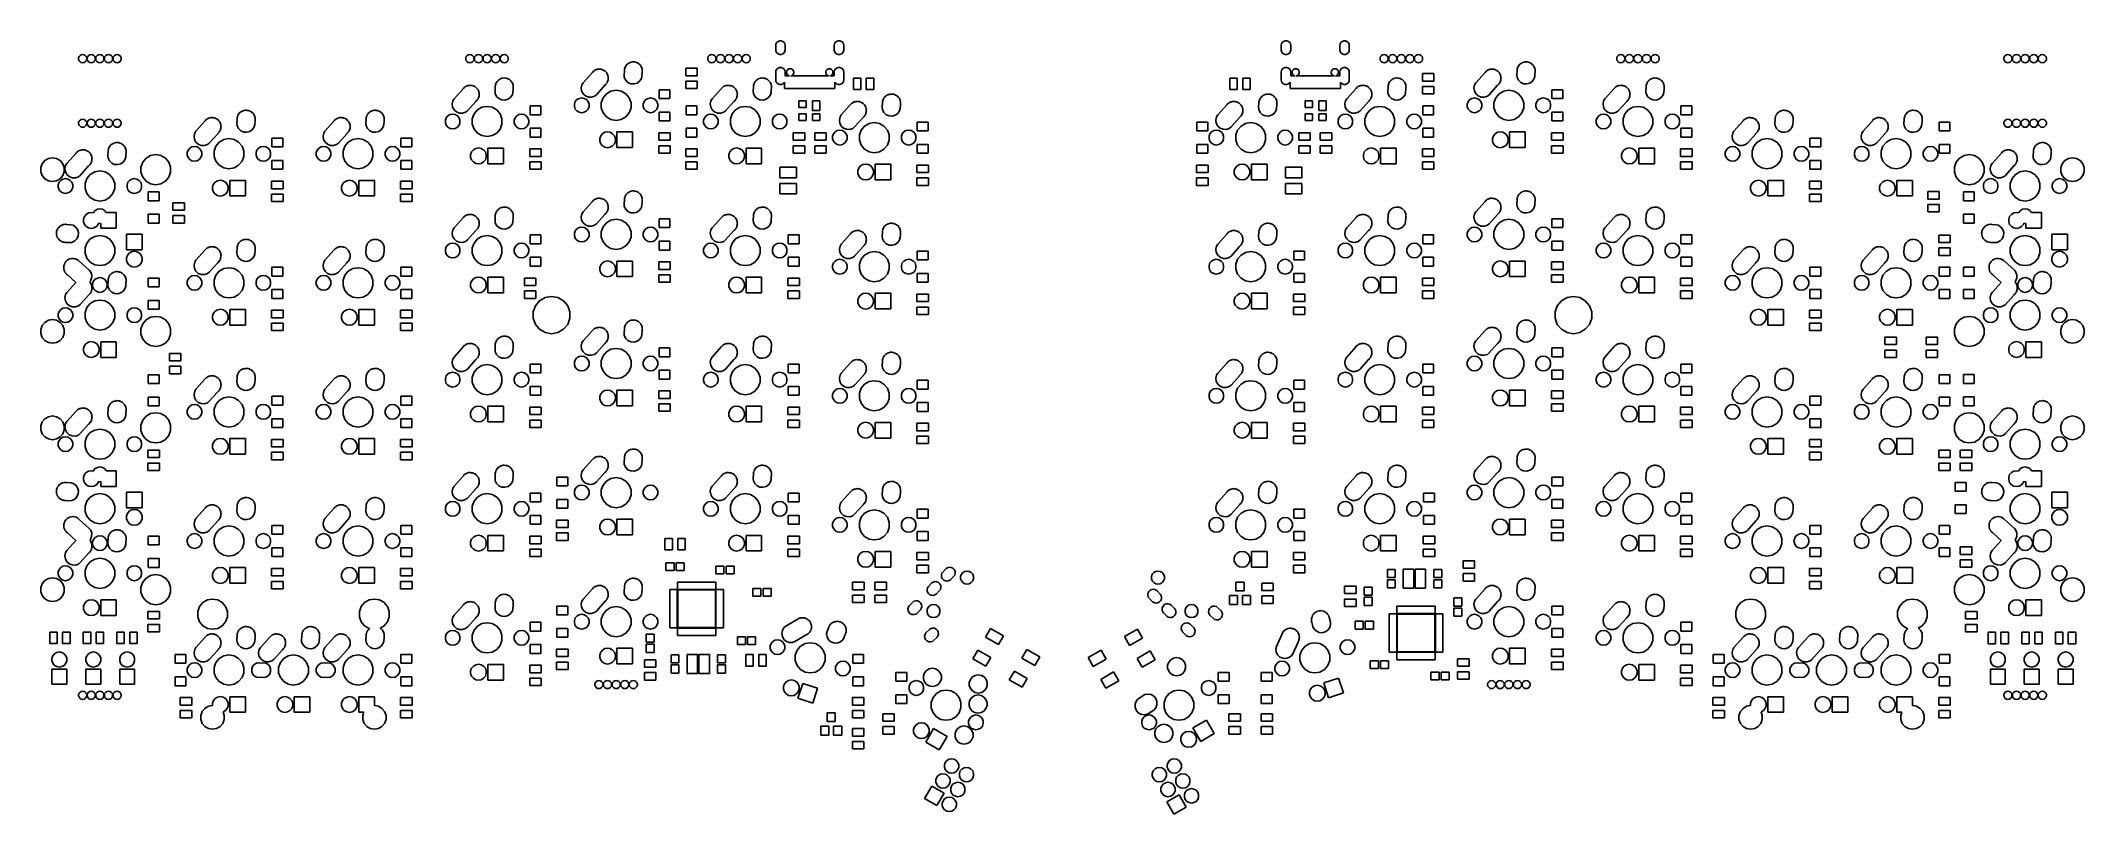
# Model space of a CAD drawing. Extents: x 31 to 333, y -143 to -29.
import ezdxf

# ---------------------------------------------------------------- set-up
doc = ezdxf.new("R2010")
doc.units = 0
doc.header["$MEASUREMENT"] = 0
doc.layers.add('BLACK', color=7, linetype='CONTINUOUS')

msp = doc.modelspace()

# ---------------------------------------------------------------- linework, layer by layer
at = {"layer": 'BLACK', "linetype": 'CONTINUOUS'}
for p, q in [((139.442, -29.2263), (139.475, -29.0444)), ((139.442, -29.9487), (139.442, -29.2263)), ((139.475, -30.1306), (139.442, -29.9487)), ((139.475, -29.0444), (139.598, -28.8306)), ((139.598, -30.3444), (139.475, -30.1306)), ((139.598, -28.8306), (139.787, -28.6719)), ((139.787, -28.6719), (140.019, -28.5875)), ((140.019, -28.5875), (140.266, -28.5875)), ((140.266, -28.5875), (140.498, -28.6719)), ((140.498, -28.6719), (140.687, -28.8306)), ((140.687, -28.8306), (140.81, -29.0444)), ((140.81, -30.1306), (140.687, -30.3444)), ((140.81, -29.0444), (140.843, -29.2263)), ((140.843, -29.9487), (140.81, -30.1306)), ((140.843, -29.2263), (140.843, -29.9487)), ((148.082, -29.2263), (148.115, -29.0444)), ((148.082, -29.9487), (148.082, -29.2263)), ((148.115, -30.1306), (148.082, -29.9487)), ((148.115, -29.0444), (148.238, -28.8306)), ((148.238, -30.3444), (148.115, -30.1306)), ((148.238, -28.8306), (148.427, -28.6719)), ((148.427, -28.6719), (148.659, -28.5875)), ((148.659, -28.5875), (148.906, -28.5875)), ((148.906, -28.5875), (149.138, -28.6719)), ((149.138, -28.6719), (149.327, -28.8306)), ((149.327, -28.8306), (149.45, -29.0444)), ((149.45, -30.1306), (149.327, -30.3444)), ((149.45, -29.0444), (149.482, -29.2263)), ((149.482, -29.9487), (149.45, -30.1306)), ((149.482, -29.2263), (149.482, -29.9487)), ((214.055, -29.2263), (214.087, -29.0444)), ((214.055, -29.9487), (214.055, -29.2263)), ((214.087, -30.1306), (214.055, -29.9487)), ((214.087, -29.0444), (214.21, -28.8306)), ((214.21, -30.3444), (214.087, -30.1306)), ((214.21, -28.8306), (214.4, -28.6719)), ((214.4, -28.6719), (214.632, -28.5875)), ((214.632, -28.5875), (214.878, -28.5875)), ((214.878, -28.5875), (215.11, -28.6719)), ((215.11, -28.6719), (215.3, -28.8306)), ((215.3, -28.8306), (215.423, -29.0444)), ((215.423, -30.1306), (215.3, -30.3444)), ((215.423, -29.0444), (215.455, -29.2263)), ((215.455, -29.9487), (215.423, -30.1306)), ((215.455, -29.2263), (215.455, -29.9487)), ((222.695, -29.2263), (222.727, -29.0444)), ((222.695, -29.9487), (222.695, -29.2263)), ((222.727, -30.1306), (222.695, -29.9487)), ((222.727, -29.0444), (222.85, -28.8306)), ((222.85, -30.3444), (222.727, -30.1306)), ((222.85, -28.8306), (223.04, -28.6719)), ((223.04, -28.6719), (223.272, -28.5875)), ((223.272, -28.5875), (223.518, -28.5875)), ((223.518, -28.5875), (223.75, -28.6719)), ((223.75, -28.6719), (223.94, -28.8306)), ((223.94, -28.8306), (224.063, -29.0444)), ((224.063, -30.1306), (223.94, -30.3444)), ((224.063, -29.0444), (224.095, -29.2263)), ((224.095, -29.9487), (224.063, -30.1306)), ((224.095, -29.2263), (224.095, -29.9487)), ((36.5538, -31.1056), (36.6254, -30.9088)), ((36.5538, -31.3149), (36.5538, -31.1056)), ((36.6254, -31.5117), (36.5538, -31.3149)), ((36.6254, -30.9088), (36.76, -30.7484)), ((36.76, -31.6721), (36.6254, -31.5117)), ((36.76, -30.7484), (36.9413, -30.6437)), ((36.9413, -31.7768), (36.76, -31.6721)), ((36.9413, -30.6437), (37.1475, -30.6074)), ((37.1475, -31.8131), (36.9413, -31.7768)), ((37.1475, -30.6074), (37.3537, -30.6437)), ((37.3537, -31.7768), (37.1475, -31.8131)), ((37.3537, -30.6437), (37.535, -30.7484)), ((37.535, -31.6721), (37.3537, -31.7768)), ((37.535, -30.7484), (37.6696, -30.9088)), ((37.6696, -31.5117), (37.535, -31.6721)), ((37.6696, -30.9088), (37.7412, -31.1056)), ((37.7412, -31.3149), (37.6696, -31.5117)), ((37.7412, -31.1056), (37.7412, -31.3149)), ((37.8238, -31.1056), (37.8954, -30.9088)), ((37.8238, -31.3149), (37.8238, -31.1056)), ((37.8954, -31.5117), (37.8238, -31.3149)), ((37.8954, -30.9088), (38.03, -30.7484)), ((38.03, -31.6721), (37.8954, -31.5117)), ((38.03, -30.7484), (38.2113, -30.6437)), ((38.2113, -31.7768), (38.03, -31.6721)), ((38.2113, -30.6437), (38.4175, -30.6074)), ((38.4175, -31.8131), (38.2113, -31.7768)), ((38.4175, -30.6074), (38.6237, -30.6437)), ((38.6237, -31.7768), (38.4175, -31.8131)), ((38.6237, -30.6437), (38.805, -30.7484)), ((38.805, -31.6721), (38.6237, -31.7768)), ((38.805, -30.7484), (38.9396, -30.9088)), ((38.9396, -31.5117), (38.805, -31.6721)), ((38.9396, -30.9088), (39.0112, -31.1056)), ((39.0112, -31.3149), (38.9396, -31.5117)), ((39.0112, -31.1056), (39.0112, -31.3149)), ((39.0938, -31.1056), (39.1654, -30.9088)), ((39.0938, -31.3149), (39.0938, -31.1056)), ((39.1654, -31.5117), (39.0938, -31.3149)), ((39.1654, -30.9088), (39.3, -30.7484)), ((39.3, -31.6721), (39.1654, -31.5117)), ((39.3, -30.7484), (39.4813, -30.6437)), ((39.4813, -31.7768), (39.3, -31.6721)), ((39.4813, -30.6437), (39.6875, -30.6074)), ((39.6875, -31.8131), (39.4813, -31.7768)), ((39.6875, -30.6074), (39.8937, -30.6437)), ((39.8937, -31.7768), (39.6875, -31.8131)), ((39.8937, -30.6437), (40.075, -30.7484)), ((40.075, -31.6721), (39.8937, -31.7768)), ((40.075, -30.7484), (40.2096, -30.9088)), ((40.2096, -31.5117), (40.075, -31.6721)), ((40.2096, -30.9088), (40.2812, -31.1056)), ((40.2812, -31.3149), (40.2096, -31.5117)), ((40.2812, -31.1056), (40.2812, -31.3149)), ((40.3638, -31.1056), (40.4354, -30.9088)), ((40.3638, -31.3149), (40.3638, -31.1056)), ((40.4354, -31.5117), (40.3638, -31.3149)), ((40.4354, -30.9088), (40.57, -30.7484)), ((40.57, -31.6721), (40.4354, -31.5117)), ((40.57, -30.7484), (40.7513, -30.6437)), ((40.7513, -31.7768), (40.57, -31.6721)), ((40.7513, -30.6437), (40.9575, -30.6074)), ((40.9575, -31.8131), (40.7513, -31.7768)), ((40.9575, -30.6074), (41.1637, -30.6437)), ((41.1637, -31.7768), (40.9575, -31.8131)), ((41.1637, -30.6437), (41.345, -30.7484)), ((41.345, -31.6721), (41.1637, -31.7768)), ((41.345, -30.7484), (41.4796, -30.9088)), ((41.4796, -31.5117), (41.345, -31.6721)), ((41.4796, -30.9088), (41.5512, -31.1056)), ((41.5512, -31.3149), (41.4796, -31.5117)), ((41.5512, -31.1056), (41.5512, -31.3149)), ((41.6338, -31.1056), (41.7054, -30.9088)), ((41.6338, -31.3149), (41.6338, -31.1056)), ((41.7054, -31.5117), (41.6338, -31.3149)), ((41.7054, -30.9088), (41.84, -30.7484)), ((41.84, -31.6721), (41.7054, -31.5117)), ((41.84, -30.7484), (42.0213, -30.6437)), ((42.0213, -31.7768), (41.84, -31.6721)), ((42.0213, -30.6437), (42.2275, -30.6074)), ((42.2275, -31.8131), (42.0213, -31.7768)), ((42.2275, -30.6074), (42.4337, -30.6437)), ((42.4337, -31.7768), (42.2275, -31.8131)), ((42.4337, -30.6437), (42.615, -30.7484)), ((42.615, -31.6721), (42.4337, -31.7768)), ((42.615, -30.7484), (42.7496, -30.9088)), ((42.7496, -31.5117), (42.615, -31.6721)), ((42.7496, -30.9088), (42.8212, -31.1056)), ((42.8212, -31.3149), (42.7496, -31.5117)), ((42.8212, -31.1056), (42.8212, -31.3149)), ((93.7038, -31.1056), (93.7754, -30.9088)), ((93.7038, -31.3149), (93.7038, -31.1056)), ((93.7754, -31.5117), (93.7038, -31.3149)), ((93.7754, -30.9088), (93.91, -30.7484)), ((93.91, -31.6721), (93.7754, -31.5117)), ((93.91, -30.7484), (94.0913, -30.6437)), ((94.0913, -31.7768), (93.91, -31.6721)), ((94.0913, -30.6437), (94.2975, -30.6074)), ((94.2975, -31.8131), (94.0913, -31.7768)), ((94.2975, -30.6074), (94.5037, -30.6437)), ((94.5037, -31.7768), (94.2975, -31.8131)), ((94.5037, -30.6437), (94.685, -30.7484)), ((94.685, -31.6721), (94.5037, -31.7768)), ((94.685, -30.7484), (94.8196, -30.9088)), ((94.8196, -31.5117), (94.685, -31.6721)), ((94.8196, -30.9088), (94.8912, -31.1056)), ((94.8912, -31.3149), (94.8196, -31.5117)), ((94.8912, -31.1056), (94.8912, -31.3149)), ((94.9738, -31.1056), (95.0454, -30.9088)), ((94.9738, -31.3149), (94.9738, -31.1056)), ((95.0454, -31.5117), (94.9738, -31.3149)), ((95.0454, -30.9088), (95.18, -30.7484)), ((95.18, -31.6721), (95.0454, -31.5117)), ((95.18, -30.7484), (95.3613, -30.6437)), ((95.3613, -31.7768), (95.18, -31.6721)), ((95.3613, -30.6437), (95.5675, -30.6074)), ((95.5675, -31.8131), (95.3613, -31.7768)), ((95.5675, -30.6074), (95.7737, -30.6437)), ((95.7737, -31.7768), (95.5675, -31.8131)), ((95.7737, -30.6437), (95.955, -30.7484)), ((95.955, -31.6721), (95.7737, -31.7768)), ((95.955, -30.7484), (96.0896, -30.9088)), ((96.0896, -31.5117), (95.955, -31.6721)), ((96.0896, -30.9088), (96.1612, -31.1056)), ((96.1612, -31.3149), (96.0896, -31.5117)), ((96.1612, -31.1056), (96.1612, -31.3149)), ((96.2438, -31.1056), (96.3154, -30.9088)), ((96.2438, -31.3149), (96.2438, -31.1056)), ((96.3154, -31.5117), (96.2438, -31.3149)), ((96.3154, -30.9088), (96.45, -30.7484)), ((96.45, -31.6721), (96.3154, -31.5117)), ((96.45, -30.7484), (96.6313, -30.6437)), ((96.6313, -31.7768), (96.45, -31.6721)), ((96.6313, -30.6437), (96.8375, -30.6074)), ((96.8375, -31.8131), (96.6313, -31.7768)), ((96.8375, -30.6074), (97.0437, -30.6437)), ((97.0437, -31.7768), (96.8375, -31.8131)), ((97.0437, -30.6437), (97.225, -30.7484)), ((97.225, -31.6721), (97.0437, -31.7768)), ((97.225, -30.7484), (97.3596, -30.9088)), ((97.3596, -31.5117), (97.225, -31.6721)), ((97.3596, -30.9088), (97.4312, -31.1056)), ((97.4312, -31.3149), (97.3596, -31.5117)), ((97.4312, -31.1056), (97.4312, -31.3149)), ((97.5138, -31.1056), (97.5854, -30.9088)), ((97.5138, -31.3149), (97.5138, -31.1056)), ((97.5854, -31.5117), (97.5138, -31.3149)), ((97.5854, -30.9088), (97.72, -30.7484)), ((97.72, -31.6721), (97.5854, -31.5117)), ((97.72, -30.7484), (97.9013, -30.6437)), ((97.9013, -31.7768), (97.72, -31.6721)), ((97.9013, -30.6437), (98.1075, -30.6074)), ((98.1075, -31.8131), (97.9013, -31.7768)), ((98.1075, -30.6074), (98.3137, -30.6437)), ((98.3137, -31.7768), (98.1075, -31.8131)), ((98.3137, -30.6437), (98.495, -30.7484)), ((98.495, -31.6721), (98.3137, -31.7768)), ((98.495, -30.7484), (98.6296, -30.9088)), ((98.6296, -31.5117), (98.495, -31.6721)), ((98.6296, -30.9088), (98.7012, -31.1056)), ((98.7012, -31.3149), (98.6296, -31.5117)), ((98.7012, -31.1056), (98.7012, -31.3149)), ((98.7838, -31.1056), (98.8554, -30.9088)), ((98.7838, -31.3149), (98.7838, -31.1056)), ((98.8554, -31.5117), (98.7838, -31.3149)), ((98.8554, -30.9088), (98.99, -30.7484)), ((98.99, -31.6721), (98.8554, -31.5117)), ((98.99, -30.7484), (99.1713, -30.6437)), ((99.1713, -31.7768), (98.99, -31.6721)), ((99.1713, -30.6437), (99.3775, -30.6074)), ((99.3775, -31.8131), (99.1713, -31.7768)), ((99.3775, -30.6074), (99.5837, -30.6437)), ((99.5837, -31.7768), (99.3775, -31.8131)), ((99.5837, -30.6437), (99.765, -30.7484)), ((99.765, -31.6721), (99.5837, -31.7768)), ((99.765, -30.7484), (99.8996, -30.9088)), ((99.8996, -31.5117), (99.765, -31.6721)), ((99.8996, -30.9088), (99.9712, -31.1056)), ((99.9712, -31.3149), (99.8996, -31.5117)), ((99.9712, -31.1056), (99.9712, -31.3149)), ((112.387, -33.2315), (112.523, -33.0693)), ((112.523, -33.0693), (112.644, -32.9994)), ((112.644, -32.9994), (112.754, -32.9131)), ((112.754, -32.9131), (112.845, -32.8835)), ((112.845, -32.8835), (112.927, -32.8357)), ((112.927, -32.8357), (113.065, -32.8114)), ((113.065, -32.8114), (113.198, -32.768)), ((113.198, -32.768), (113.293, -32.7711)), ((113.293, -32.7711), (113.387, -32.7546)), ((113.387, -32.7546), (113.525, -32.7788)), ((113.525, -32.7788), (113.665, -32.7835)), ((113.665, -32.7835), (113.754, -32.8191)), ((113.754, -32.8191), (113.848, -32.8357)), ((113.848, -32.8357), (113.969, -32.9056)), ((113.969, -32.9056), (114.098, -32.9578)), ((114.098, -32.9578), (114.17, -33.0216)), ((114.17, -33.0216), (114.252, -33.0693)), ((114.252, -33.0693), (114.342, -33.1764)), ((117.058, -33.6245), (117.102, -32.9744)), ((117.102, -32.7864), (117.158, -32.6327)), ((117.102, -32.9744), (117.102, -32.7864)), ((117.158, -32.6327), (117.198, -32.4739)), ((117.198, -32.4739), (117.238, -32.4145)), ((117.238, -32.4145), (117.262, -32.3473)), ((117.262, -32.3473), (117.367, -32.222)), ((117.367, -32.222), (117.459, -32.0863)), ((117.459, -32.0863), (117.517, -32.0442)), ((117.517, -32.0442), (117.563, -31.9893)), ((117.563, -31.9893), (117.704, -31.9076)), ((117.704, -31.9076), (117.837, -31.8113)), ((117.837, -31.8113), (117.905, -31.7915)), ((117.905, -31.7915), (117.967, -31.7557)), ((117.967, -31.7557), (118.128, -31.7273)), ((118.128, -31.7273), (118.286, -31.6821)), ((118.286, -31.6821), (118.357, -31.687)), ((118.357, -31.687), (118.427, -31.6746)), ((118.427, -31.6746), (118.589, -31.703)), ((118.589, -31.703), (118.752, -31.7142)), ((118.752, -31.7142), (118.817, -31.7433)), ((118.817, -31.7433), (118.888, -31.7557)), ((118.888, -31.7557), (119.029, -31.8375)), ((119.029, -31.8375), (119.179, -31.9039)), ((119.179, -31.9039), (119.23, -31.9535)), ((119.23, -31.9535), (119.292, -31.9893)), ((119.292, -31.9893), (119.397, -32.1146)), ((119.397, -32.1146), (119.515, -32.2281)), ((119.515, -32.2281), (119.547, -32.2924)), ((119.547, -32.2924), (119.593, -32.3473)), ((119.593, -32.3473), (119.649, -32.501)), ((119.649, -32.501), (119.72, -32.6479)), ((119.72, -32.6479), (119.728, -32.7191)), ((119.728, -32.7191), (119.752, -32.7864)), ((119.752, -32.7864), (119.752, -32.9499)), ((119.752, -32.9499), (119.757, -32.9955)), ((119.757, -32.9955), (119.752, -33.0656)), ((119.752, -33.0656), (119.752, -33.2536)), ((126.15, -33.7312), (126.15, -32.6313)), ((126.15, -32.6313), (127.85, -32.6313)), ((127.85, -32.6313), (127.85, -33.7312)), ((129.423, -31.1056), (129.494, -30.9088)), ((129.423, -31.3149), (129.423, -31.1056)), ((129.494, -31.5117), (129.423, -31.3149)), ((129.494, -30.9088), (129.629, -30.7484)), ((129.629, -31.6721), (129.494, -31.5117)), ((129.629, -30.7484), (129.81, -30.6437)), ((129.81, -31.7768), (129.629, -31.6721)), ((129.81, -30.6437), (130.016, -30.6074)), ((130.016, -31.8131), (129.81, -31.7768)), ((130.016, -30.6074), (130.222, -30.6437)), ((130.222, -31.7768), (130.016, -31.8131)), ((130.222, -30.6437), (130.404, -30.7484)), ((130.404, -31.6721), (130.222, -31.7768)), ((130.404, -30.7484), (130.538, -30.9088)), ((130.538, -31.5117), (130.404, -31.6721)), ((130.538, -30.9088), (130.61, -31.1056)), ((130.61, -31.3149), (130.538, -31.5117)), ((130.61, -31.1056), (130.61, -31.3149)), ((130.693, -31.1056), (130.764, -30.9088)), ((130.693, -31.3149), (130.693, -31.1056)), ((130.764, -31.5117), (130.693, -31.3149)), ((130.764, -30.9088), (130.899, -30.7484)), ((130.899, -31.6721), (130.764, -31.5117)), ((130.899, -30.7484), (131.08, -30.6437)), ((131.08, -31.7768), (130.899, -31.6721)), ((131.08, -30.6437), (131.286, -30.6074)), ((131.286, -31.8131), (131.08, -31.7768)), ((131.286, -30.6074), (131.492, -30.6437)), ((131.492, -31.7768), (131.286, -31.8131)), ((131.492, -30.6437), (131.674, -30.7484)), ((131.674, -31.6721), (131.492, -31.7768)), ((131.674, -30.7484), (131.808, -30.9088)), ((131.808, -31.5117), (131.674, -31.6721)), ((131.808, -30.9088), (131.88, -31.1056)), ((131.88, -31.3149), (131.808, -31.5117)), ((131.88, -31.1056), (131.88, -31.3149)), ((131.963, -31.1056), (132.034, -30.9088)), ((131.963, -31.3149), (131.963, -31.1056)), ((132.034, -31.5117), (131.963, -31.3149)), ((132.034, -30.9088), (132.169, -30.7484)), ((132.169, -31.6721), (132.034, -31.5117)), ((132.169, -30.7484), (132.35, -30.6437)), ((132.35, -31.7768), (132.169, -31.6721)), ((132.35, -30.6437), (132.556, -30.6074)), ((132.556, -31.8131), (132.35, -31.7768)), ((132.556, -30.6074), (132.762, -30.6437)), ((132.762, -31.7768), (132.556, -31.8131)), ((132.762, -30.6437), (132.944, -30.7484)), ((132.944, -31.6721), (132.762, -31.7768)), ((132.944, -30.7484), (133.078, -30.9088)), ((133.078, -31.5117), (132.944, -31.6721)), ((133.078, -30.9088), (133.15, -31.1056)), ((133.15, -31.3149), (133.078, -31.5117)), ((133.15, -31.1056), (133.15, -31.3149)), ((133.233, -31.1056), (133.304, -30.9088)), ((133.233, -31.3149), (133.233, -31.1056)), ((133.304, -31.5117), (133.233, -31.3149)), ((133.304, -30.9088), (133.439, -30.7484)), ((133.439, -31.6721), (133.304, -31.5117)), ((133.439, -30.7484), (133.62, -30.6437)), ((133.62, -31.7768), (133.439, -31.6721)), ((133.62, -30.6437), (133.826, -30.6074)), ((133.826, -31.8131), (133.62, -31.7768)), ((133.826, -30.6074), (134.032, -30.6437)), ((134.032, -31.7768), (133.826, -31.8131)), ((134.032, -30.6437), (134.214, -30.7484)), ((134.214, -31.6721), (134.032, -31.7768)), ((134.214, -30.7484), (134.348, -30.9088)), ((134.348, -31.5117), (134.214, -31.6721)), ((134.348, -30.9088), (134.42, -31.1056)), ((134.42, -31.3149), (134.348, -31.5117)), ((134.42, -31.1056), (134.42, -31.3149)), ((134.503, -31.1056), (134.574, -30.9088)), ((134.503, -31.3149), (134.503, -31.1056)), ((134.574, -31.5117), (134.503, -31.3149)), ((134.574, -30.9088), (134.709, -30.7484)), ((134.709, -31.6721), (134.574, -31.5117)), ((134.709, -30.7484), (134.89, -30.6437)), ((134.89, -31.7768), (134.709, -31.6721)), ((134.89, -30.6437), (135.096, -30.6074)), ((135.096, -31.8131), (134.89, -31.7768)), ((135.096, -30.6074), (135.302, -30.6437)), ((135.302, -31.7768), (135.096, -31.8131)), ((135.302, -30.6437), (135.484, -30.7484)), ((135.484, -31.6721), (135.302, -31.7768)), ((135.484, -30.7484), (135.618, -30.9088)), ((135.618, -31.5117), (135.484, -31.6721)), ((135.618, -30.9088), (135.69, -31.1056)), ((135.69, -31.3149), (135.618, -31.5117)), ((135.69, -31.1056), (135.69, -31.3149)), ((139.442, -33.1563), (139.475, -32.9744)), ((139.443, -34.3787), (139.442, -33.1563)), ((139.475, -32.9744), (139.598, -32.7606)), ((139.787, -30.5031), (139.598, -30.3444)), ((139.598, -32.7606), (139.787, -32.6019)), ((140.019, -30.5875), (139.787, -30.5031)), ((139.787, -32.6019), (140.019, -32.5175)), ((140.266, -30.5875), (140.019, -30.5875)), ((140.019, -32.5175), (140.266, -32.5175)), ((140.498, -30.5031), (140.266, -30.5875)), ((140.266, -32.5175), (140.498, -32.6019)), ((140.687, -30.3444), (140.498, -30.5031)), ((140.498, -32.6019), (140.687, -32.7606)), ((140.687, -32.7606), (140.81, -32.9744)), ((140.81, -32.9744), (140.843, -33.1563)), ((140.843, -33.1563), (140.843, -33.7575)), ((141.047, -33.1449), (141.111, -32.971)), ((141.047, -33.3301), (141.047, -33.1449)), ((141.111, -32.971), (141.23, -32.8291)), ((141.23, -32.8291), (141.39, -32.7366)), ((141.39, -32.7366), (141.572, -32.7044)), ((141.572, -32.7044), (141.755, -32.7366)), ((141.755, -32.7366), (141.915, -32.8291)), ((141.915, -32.8291), (142.034, -32.971)), ((142.034, -32.971), (142.097, -33.1449)), ((142.097, -33.1449), (142.097, -33.3301)), ((146.827, -33.1449), (146.891, -32.971)), ((146.827, -33.3301), (146.827, -33.1449)), ((146.891, -32.971), (147.01, -32.8291)), ((147.01, -32.8291), (147.17, -32.7366)), ((147.17, -32.7366), (147.352, -32.7044)), ((147.352, -32.7044), (147.535, -32.7366)), ((147.535, -32.7366), (147.695, -32.8291)), ((147.695, -32.8291), (147.814, -32.971)), ((147.814, -32.971), (147.877, -33.1449)), ((147.877, -33.1449), (147.877, -33.3301)), ((148.082, -33.1563), (148.115, -32.9744)), ((148.082, -33.7575), (148.082, -33.1563)), ((148.115, -32.9744), (148.238, -32.7606)), ((148.427, -30.5031), (148.238, -30.3444)), ((148.238, -32.7606), (148.427, -32.6019)), ((148.659, -30.5875), (148.427, -30.5031)), ((148.427, -32.6019), (148.659, -32.5175)), ((148.906, -30.5875), (148.659, -30.5875)), ((148.659, -32.5175), (148.906, -32.5175)), ((149.138, -30.5031), (148.906, -30.5875)), ((148.906, -32.5175), (149.138, -32.6019)), ((149.327, -30.3444), (149.138, -30.5031)), ((149.138, -32.6019), (149.327, -32.7606)), ((149.327, -32.7606), (149.45, -32.9744)), ((149.45, -32.9744), (149.482, -33.1563)), ((149.482, -33.1563), (149.482, -34.3787)), ((214.055, -33.1563), (214.087, -32.9744)), ((214.055, -34.3787), (214.055, -33.1563)), ((214.087, -32.9744), (214.21, -32.7606)), ((214.4, -30.5031), (214.21, -30.3444)), ((214.21, -32.7606), (214.4, -32.6019)), ((214.632, -30.5875), (214.4, -30.5031)), ((214.4, -32.6019), (214.632, -32.5175)), ((214.878, -30.5875), (214.632, -30.5875)), ((214.632, -32.5175), (214.878, -32.5175)), ((215.11, -30.5031), (214.878, -30.5875)), ((214.878, -32.5175), (215.11, -32.6019)), ((215.3, -30.3444), (215.11, -30.5031)), ((215.11, -32.6019), (215.3, -32.7606)), ((215.3, -32.7606), (215.423, -32.9744)), ((215.423, -32.9744), (215.455, -33.1563)), ((215.455, -33.1563), (215.455, -33.7575)), ((215.66, -33.1449), (215.723, -32.971)), ((215.66, -33.3301), (215.66, -33.1449)), ((215.723, -32.971), (215.842, -32.8291)), ((215.842, -32.8291), (216.003, -32.7366)), ((216.003, -32.7366), (216.185, -32.7044)), ((216.185, -32.7044), (216.367, -32.7366)), ((216.367, -32.7366), (216.528, -32.8291)), ((216.528, -32.8291), (216.647, -32.971)), ((216.647, -32.971), (216.71, -33.1449)), ((216.71, -33.1449), (216.71, -33.3301)), ((221.44, -33.1449), (221.503, -32.971)), ((221.44, -33.3301), (221.44, -33.1449)), ((221.503, -32.971), (221.622, -32.8291)), ((221.622, -32.8291), (221.783, -32.7366)), ((221.783, -32.7366), (221.965, -32.7044)), ((221.965, -32.7044), (222.147, -32.7366)), ((222.147, -32.7366), (222.308, -32.8291)), ((222.308, -32.8291), (222.427, -32.971)), ((222.427, -32.971), (222.49, -33.1449)), ((222.49, -33.1449), (222.49, -33.3301)), ((222.695, -33.1563), (222.727, -32.9744)), ((222.695, -33.7575), (222.695, -33.1563)), ((222.727, -32.9744), (222.85, -32.7606)), ((223.04, -30.5031), (222.85, -30.3444)), ((222.85, -32.7606), (223.04, -32.6019)), ((223.272, -30.5875), (223.04, -30.5031)), ((223.04, -32.6019), (223.272, -32.5175)), ((223.518, -30.5875), (223.272, -30.5875)), ((223.272, -32.5175), (223.518, -32.5175)), ((223.75, -30.5031), (223.518, -30.5875)), ((223.518, -32.5175), (223.75, -32.6019)), ((223.94, -30.3444), (223.75, -30.5031)), ((223.75, -32.6019), (223.94, -32.7606)), ((223.94, -32.7606), (224.063, -32.9744)), ((224.063, -32.9744), (224.095, -33.1563)), ((224.095, -33.1563), (224.095, -34.3787)), ((228.641, -31.1056), (228.713, -30.9088)), ((228.641, -31.3149), (228.641, -31.1056)), ((228.713, -31.5117), (228.641, -31.3149)), ((228.713, -30.9088), (228.847, -30.7484)), ((228.847, -31.6721), (228.713, -31.5117)), ((228.847, -30.7484), (229.029, -30.6437)), ((229.029, -31.7768), (228.847, -31.6721)), ((229.029, -30.6437), (229.235, -30.6074)), ((229.235, -31.8131), (229.029, -31.7768)), ((229.235, -30.6074), (229.441, -30.6437)), ((229.441, -31.7768), (229.235, -31.8131)), ((229.441, -30.6437), (229.623, -30.7484)), ((229.623, -31.6721), (229.441, -31.7768)), ((229.623, -30.7484), (229.757, -30.9088)), ((229.757, -31.5117), (229.623, -31.6721)), ((229.757, -30.9088), (229.829, -31.1056)), ((229.829, -31.3149), (229.757, -31.5117)), ((229.829, -31.1056), (229.829, -31.3149)), ((229.911, -31.1056), (229.983, -30.9088)), ((229.911, -31.3149), (229.911, -31.1056)), ((229.983, -31.5117), (229.911, -31.3149)), ((229.983, -30.9088), (230.117, -30.7484)), ((230.117, -31.6721), (229.983, -31.5117)), ((230.117, -30.7484), (230.299, -30.6437)), ((230.299, -31.7768), (230.117, -31.6721)), ((230.299, -30.6437), (230.505, -30.6074)), ((230.505, -31.8131), (230.299, -31.7768)), ((230.505, -30.6074), (230.711, -30.6437)), ((230.711, -31.7768), (230.505, -31.8131)), ((230.711, -30.6437), (230.893, -30.7484)), ((230.893, -31.6721), (230.711, -31.7768)), ((230.893, -30.7484), (231.027, -30.9088)), ((231.027, -31.5117), (230.893, -31.6721)), ((231.027, -30.9088), (231.099, -31.1056)), ((231.099, -31.3149), (231.027, -31.5117)), ((231.099, -31.1056), (231.099, -31.3149)), ((231.181, -31.1056), (231.253, -30.9088)), ((231.181, -31.3149), (231.181, -31.1056)), ((231.253, -31.5117), (231.181, -31.3149)), ((231.253, -30.9088), (231.387, -30.7484)), ((231.387, -31.6721), (231.253, -31.5117)), ((231.387, -30.7484), (231.569, -30.6437)), ((231.569, -31.7768), (231.387, -31.6721)), ((231.569, -30.6437), (231.775, -30.6074)), ((231.775, -31.8131), (231.569, -31.7768)), ((231.775, -30.6074), (231.981, -30.6437)), ((231.981, -31.7768), (231.775, -31.8131)), ((231.981, -30.6437), (232.163, -30.7484)), ((232.163, -31.6721), (231.981, -31.7768)), ((232.163, -30.7484), (232.297, -30.9088)), ((232.297, -31.5117), (232.163, -31.6721)), ((232.297, -30.9088), (232.369, -31.1056)), ((232.369, -31.3149), (232.297, -31.5117)), ((232.369, -31.1056), (232.369, -31.3149)), ((232.451, -31.1056), (232.523, -30.9088)), ((232.451, -31.3149), (232.451, -31.1056)), ((232.523, -31.5117), (232.451, -31.3149)), ((232.523, -30.9088), (232.657, -30.7484)), ((232.657, -31.6721), (232.523, -31.5117)), ((232.657, -30.7484), (232.839, -30.6437)), ((232.839, -31.7768), (232.657, -31.6721)), ((232.839, -30.6437), (233.045, -30.6074)), ((233.045, -31.8131), (232.839, -31.7768)), ((233.045, -30.6074), (233.251, -30.6437)), ((233.251, -31.7768), (233.045, -31.8131)), ((233.251, -30.6437), (233.433, -30.7484)), ((233.433, -31.6721), (233.251, -31.7768)), ((233.433, -30.7484), (233.567, -30.9088)), ((233.567, -31.5117), (233.433, -31.6721)), ((233.567, -30.9088), (233.639, -31.1056)), ((233.639, -31.3149), (233.567, -31.5117)), ((233.639, -31.1056), (233.639, -31.3149)), ((233.721, -31.1056), (233.793, -30.9088)), ((233.721, -31.3149), (233.721, -31.1056)), ((233.793, -31.5117), (233.721, -31.3149)), ((233.793, -30.9088), (233.927, -30.7484)), ((233.927, -31.6721), (233.793, -31.5117)), ((233.927, -30.7484), (234.109, -30.6437)), ((234.109, -31.7768), (233.927, -31.6721)), ((234.109, -30.6437), (234.315, -30.6074)), ((234.315, -31.8131), (234.109, -31.7768)), ((234.315, -30.6074), (234.521, -30.6437)), ((234.521, -31.7768), (234.315, -31.8131)), ((234.521, -30.6437), (234.703, -30.7484)), ((234.703, -31.6721), (234.521, -31.7768)), ((234.703, -30.7484), (234.837, -30.9088)), ((234.837, -31.5117), (234.703, -31.6721)), ((234.837, -30.9088), (234.909, -31.1056)), ((234.909, -31.3149), (234.837, -31.5117)), ((234.909, -31.1056), (234.909, -31.3149)), ((244.149, -33.2315), (244.285, -33.0693)), ((244.285, -33.0693), (244.406, -32.9994)), ((244.406, -32.9994), (244.516, -32.9131)), ((244.516, -32.9131), (244.607, -32.8835)), ((244.607, -32.8835), (244.69, -32.8357)), ((244.69, -32.8357), (244.828, -32.8114)), ((244.828, -32.8114), (244.96, -32.768)), ((244.96, -32.768), (245.056, -32.7711)), ((245.056, -32.7711), (245.15, -32.7546)), ((245.15, -32.7546), (245.288, -32.7788)), ((245.288, -32.7788), (245.427, -32.7835)), ((245.427, -32.7835), (245.516, -32.8191)), ((245.516, -32.8191), (245.61, -32.8357)), ((245.61, -32.8357), (245.731, -32.9056)), ((245.731, -32.9056), (245.861, -32.9578)), ((245.861, -32.9578), (245.932, -33.0216)), ((245.932, -33.0216), (246.015, -33.0693)), ((246.015, -33.0693), (246.105, -33.1764)), ((248.82, -33.6245), (248.865, -32.9744)), ((248.865, -32.7864), (248.921, -32.6327)), ((248.865, -32.9744), (248.865, -32.7864)), ((248.921, -32.6327), (248.96, -32.4739)), ((248.96, -32.4739), (249, -32.4145)), ((249, -32.4145), (249.025, -32.3473)), ((249.025, -32.3473), (249.13, -32.222)), ((249.13, -32.222), (249.221, -32.0863)), ((249.221, -32.0863), (249.279, -32.0442)), ((249.279, -32.0442), (249.325, -31.9893)), ((249.325, -31.9893), (249.467, -31.9076)), ((249.467, -31.9076), (249.599, -31.8113)), ((249.599, -31.8113), (249.668, -31.7915)), ((249.668, -31.7915), (249.73, -31.7557)), ((249.73, -31.7557), (249.891, -31.7273)), ((249.891, -31.7273), (250.048, -31.6821)), ((250.048, -31.6821), (250.119, -31.687)), ((250.119, -31.687), (250.19, -31.6746)), ((250.19, -31.6746), (250.351, -31.703)), ((250.351, -31.703), (250.514, -31.7142)), ((250.514, -31.7142), (250.58, -31.7433)), ((250.58, -31.7433), (250.65, -31.7557)), ((250.65, -31.7557), (250.792, -31.8375)), ((250.792, -31.8375), (250.941, -31.9039)), ((250.941, -31.9039), (250.993, -31.9535)), ((250.993, -31.9535), (251.055, -31.9893)), ((251.055, -31.9893), (251.16, -32.1146)), ((251.16, -32.1146), (251.278, -32.2281)), ((251.278, -32.2281), (251.309, -32.2924)), ((251.309, -32.2924), (251.355, -32.3473)), ((251.355, -32.3473), (251.411, -32.501)), ((251.411, -32.501), (251.483, -32.6479)), ((251.483, -32.6479), (251.491, -32.7191)), ((251.491, -32.7191), (251.515, -32.7864)), ((251.515, -32.7864), (251.515, -32.9499)), ((251.515, -32.9499), (251.52, -32.9955)), ((251.52, -32.9955), (251.515, -33.0656)), ((251.515, -33.0656), (251.515, -33.2536)), ((263.566, -31.1056), (263.638, -30.9088)), ((263.566, -31.3149), (263.566, -31.1056)), ((263.638, -31.5117), (263.566, -31.3149)), ((263.638, -30.9088), (263.772, -30.7484)), ((263.772, -31.6721), (263.638, -31.5117)), ((263.772, -30.7484), (263.954, -30.6437)), ((263.954, -31.7768), (263.772, -31.6721)), ((263.954, -30.6437), (264.16, -30.6074)), ((264.16, -31.8131), (263.954, -31.7768)), ((264.16, -30.6074), (264.366, -30.6437)), ((264.366, -31.7768), (264.16, -31.8131)), ((264.366, -30.6437), (264.548, -30.7484)), ((264.548, -31.6721), (264.366, -31.7768)), ((264.548, -30.7484), (264.682, -30.9088)), ((264.682, -31.5117), (264.548, -31.6721)), ((264.682, -30.9088), (264.754, -31.1056)), ((264.754, -31.3149), (264.682, -31.5117)), ((264.754, -31.1056), (264.754, -31.3149)), ((264.836, -31.1056), (264.908, -30.9088)), ((264.836, -31.3149), (264.836, -31.1056)), ((264.908, -31.5117), (264.836, -31.3149)), ((264.908, -30.9088), (265.042, -30.7484)), ((265.042, -31.6721), (264.908, -31.5117)), ((265.042, -30.7484), (265.224, -30.6437)), ((265.224, -31.7768), (265.042, -31.6721)), ((265.224, -30.6437), (265.43, -30.6074)), ((265.43, -31.8131), (265.224, -31.7768)), ((265.43, -30.6074), (265.636, -30.6437)), ((265.636, -31.7768), (265.43, -31.8131)), ((265.636, -30.6437), (265.818, -30.7484)), ((265.818, -31.6721), (265.636, -31.7768)), ((265.818, -30.7484), (265.952, -30.9088)), ((265.952, -31.5117), (265.818, -31.6721)), ((265.952, -30.9088), (266.024, -31.1056)), ((266.024, -31.3149), (265.952, -31.5117)), ((266.024, -31.1056), (266.024, -31.3149)), ((266.106, -31.1056), (266.178, -30.9088)), ((266.106, -31.3149), (266.106, -31.1056)), ((266.178, -31.5117), (266.106, -31.3149)), ((266.178, -30.9088), (266.312, -30.7484)), ((266.312, -31.6721), (266.178, -31.5117)), ((266.312, -30.7484), (266.494, -30.6437)), ((266.494, -31.7768), (266.312, -31.6721)), ((266.494, -30.6437), (266.7, -30.6074)), ((266.7, -31.8131), (266.494, -31.7768)), ((266.7, -30.6074), (266.906, -30.6437)), ((266.906, -31.7768), (266.7, -31.8131)), ((266.906, -30.6437), (267.088, -30.7484)), ((267.088, -31.6721), (266.906, -31.7768)), ((267.088, -30.7484), (267.222, -30.9088)), ((267.222, -31.5117), (267.088, -31.6721)), ((267.222, -30.9088), (267.294, -31.1056)), ((267.294, -31.3149), (267.222, -31.5117)), ((267.294, -31.1056), (267.294, -31.3149)), ((267.376, -31.1056), (267.448, -30.9088)), ((267.376, -31.3149), (267.376, -31.1056)), ((267.448, -31.5117), (267.376, -31.3149)), ((267.448, -30.9088), (267.582, -30.7484)), ((267.582, -31.6721), (267.448, -31.5117)), ((267.582, -30.7484), (267.764, -30.6437)), ((267.764, -31.7768), (267.582, -31.6721)), ((267.764, -30.6437), (267.97, -30.6074)), ((267.97, -31.8131), (267.764, -31.7768)), ((267.97, -30.6074), (268.176, -30.6437)), ((268.176, -31.7768), (267.97, -31.8131)), ((268.176, -30.6437), (268.358, -30.7484)), ((268.358, -31.6721), (268.176, -31.7768)), ((268.358, -30.7484), (268.492, -30.9088)), ((268.492, -31.5117), (268.358, -31.6721)), ((268.492, -30.9088), (268.564, -31.1056)), ((268.564, -31.3149), (268.492, -31.5117)), ((268.564, -31.1056), (268.564, -31.3149)), ((268.646, -31.1056), (268.718, -30.9088)), ((268.646, -31.3149), (268.646, -31.1056)), ((268.718, -31.5117), (268.646, -31.3149)), ((268.718, -30.9088), (268.852, -30.7484)), ((268.852, -31.6721), (268.718, -31.5117)), ((268.852, -30.7484), (269.034, -30.6437)), ((269.034, -31.7768), (268.852, -31.6721)), ((269.034, -30.6437), (269.24, -30.6074)), ((269.24, -31.8131), (269.034, -31.7768)), ((269.24, -30.6074), (269.446, -30.6437)), ((269.446, -31.7768), (269.24, -31.8131)), ((269.446, -30.6437), (269.628, -30.7484)), ((269.628, -31.6721), (269.446, -31.7768)), ((269.628, -30.7484), (269.762, -30.9088)), ((269.762, -31.5117), (269.628, -31.6721)), ((269.762, -30.9088), (269.834, -31.1056)), ((269.834, -31.3149), (269.762, -31.5117)), ((269.834, -31.1056), (269.834, -31.3149)), ((320.716, -31.1056), (320.788, -30.9088)), ((320.716, -31.3149), (320.716, -31.1056)), ((320.788, -31.5117), (320.716, -31.3149)), ((320.788, -30.9088), (320.922, -30.7484)), ((320.922, -31.6721), (320.788, -31.5117)), ((320.922, -30.7484), (321.104, -30.6437)), ((321.104, -31.7768), (320.922, -31.6721)), ((321.104, -30.6437), (321.31, -30.6074)), ((321.31, -31.8131), (321.104, -31.7768)), ((321.31, -30.6074), (321.516, -30.6437)), ((321.516, -31.7768), (321.31, -31.8131)), ((321.516, -30.6437), (321.698, -30.7484)), ((321.698, -31.6721), (321.516, -31.7768)), ((321.698, -30.7484), (321.832, -30.9088)), ((321.832, -31.5117), (321.698, -31.6721)), ((321.832, -30.9088), (321.904, -31.1056)), ((321.904, -31.3149), (321.832, -31.5117)), ((321.904, -31.1056), (321.904, -31.3149)), ((321.986, -31.1056), (322.058, -30.9088)), ((321.986, -31.3149), (321.986, -31.1056)), ((322.058, -31.5117), (321.986, -31.3149)), ((322.058, -30.9088), (322.192, -30.7484)), ((322.192, -31.6721), (322.058, -31.5117)), ((322.192, -30.7484), (322.374, -30.6437)), ((322.374, -31.7768), (322.192, -31.6721)), ((322.374, -30.6437), (322.58, -30.6074)), ((322.58, -31.8131), (322.374, -31.7768)), ((322.58, -30.6074), (322.786, -30.6437)), ((322.786, -31.7768), (322.58, -31.8131)), ((322.786, -30.6437), (322.968, -30.7484)), ((322.968, -31.6721), (322.786, -31.7768)), ((322.968, -30.7484), (323.102, -30.9088)), ((323.102, -31.5117), (322.968, -31.6721)), ((323.102, -30.9088), (323.174, -31.1056)), ((323.174, -31.3149), (323.102, -31.5117)), ((323.174, -31.1056), (323.174, -31.3149)), ((323.256, -31.1056), (323.328, -30.9088)), ((323.256, -31.3149), (323.256, -31.1056)), ((323.328, -31.5117), (323.256, -31.3149)), ((323.328, -30.9088), (323.462, -30.7484)), ((323.462, -31.6721), (323.328, -31.5117)), ((323.462, -30.7484), (323.644, -30.6437)), ((323.644, -31.7768), (323.462, -31.6721)), ((323.644, -30.6437), (323.85, -30.6074)), ((323.85, -31.8131), (323.644, -31.7768)), ((323.85, -30.6074), (324.056, -30.6437)), ((324.056, -31.7768), (323.85, -31.8131)), ((324.056, -30.6437), (324.238, -30.7484)), ((324.238, -31.6721), (324.056, -31.7768)), ((324.238, -30.7484), (324.372, -30.9088)), ((324.372, -31.5117), (324.238, -31.6721)), ((324.372, -30.9088), (324.444, -31.1056)), ((324.444, -31.3149), (324.372, -31.5117)), ((324.444, -31.1056), (324.444, -31.3149)), ((324.526, -31.1056), (324.598, -30.9088)), ((324.526, -31.3149), (324.526, -31.1056)), ((324.598, -31.5117), (324.526, -31.3149)), ((324.598, -30.9088), (324.732, -30.7484)), ((324.732, -31.6721), (324.598, -31.5117)), ((324.732, -30.7484), (324.914, -30.6437)), ((324.914, -31.7768), (324.732, -31.6721)), ((324.914, -30.6437), (325.12, -30.6074)), ((325.12, -31.8131), (324.914, -31.7768)), ((325.12, -30.6074), (325.326, -30.6437)), ((325.326, -31.7768), (325.12, -31.8131)), ((325.326, -30.6437), (325.508, -30.7484)), ((325.508, -31.6721), (325.326, -31.7768)), ((325.508, -30.7484), (325.642, -30.9088)), ((325.642, -31.5117), (325.508, -31.6721)), ((325.642, -30.9088), (325.714, -31.1056)), ((325.714, -31.3149), (325.642, -31.5117)), ((325.714, -31.1056), (325.714, -31.3149)), ((325.796, -31.1056), (325.868, -30.9088)), ((325.796, -31.3149), (325.796, -31.1056)), ((325.868, -31.5117), (325.796, -31.3149)), ((325.868, -30.9088), (326.002, -30.7484)), ((326.002, -31.6721), (325.868, -31.5117)), ((326.002, -30.7484), (326.184, -30.6437)), ((326.184, -31.7768), (326.002, -31.6721)), ((326.184, -30.6437), (326.39, -30.6074)), ((326.39, -31.8131), (326.184, -31.7768)), ((326.39, -30.6074), (326.596, -30.6437)), ((326.596, -31.7768), (326.39, -31.8131)), ((326.596, -30.6437), (326.778, -30.7484)), ((326.778, -31.6721), (326.596, -31.7768)), ((326.778, -30.7484), (326.912, -30.9088)), ((326.912, -31.5117), (326.778, -31.6721)), ((326.912, -30.9088), (326.984, -31.1056)), ((326.984, -31.3149), (326.912, -31.5117)), ((326.984, -31.1056), (326.984, -31.3149)), ((91.9639, -37.1426), (93.3366, -35.6127)), ((93.3366, -35.6127), (93.4727, -35.4506)), ((93.4727, -35.4506), (93.5938, -35.3807)), ((93.5938, -35.3807), (93.7038, -35.2944)), ((93.7038, -35.2944), (93.7946, -35.2647)), ((93.7946, -35.2647), (93.8773, -35.2169)), ((93.8773, -35.2169), (94.015, -35.1927)), ((94.015, -35.1927), (94.1479, -35.1492)), ((94.1479, -35.1492), (94.2434, -35.1524)), ((94.2434, -35.1524), (94.3375, -35.1358)), ((94.3375, -35.1358), (94.4752, -35.1601)), ((94.4752, -35.1601), (94.6149, -35.1647)), ((94.6149, -35.1647), (94.7036, -35.2004)), ((94.7036, -35.2004), (94.7977, -35.2169)), ((94.7977, -35.2169), (94.9188, -35.2869)), ((94.9188, -35.2869), (95.0485, -35.339)), ((95.0485, -35.339), (95.1196, -35.4028)), ((95.1196, -35.4028), (95.2023, -35.4506)), ((95.2023, -35.4506), (95.2922, -35.5577)), ((95.2922, -35.5577), (95.3963, -35.6511)), ((95.3963, -35.6511), (95.4413, -35.7354)), ((95.4413, -35.7354), (95.5027, -35.8085)), ((95.5027, -35.8085), (95.5505, -35.9399)), ((95.5505, -35.9399), (95.6164, -36.0633)), ((95.6164, -36.0633), (95.6298, -36.1578)), ((95.6298, -36.1578), (95.6625, -36.2476)), ((98.0077, -36.0057), (98.0525, -35.3556)), ((98.0445, -36.3533), (98.0077, -36.0057)), ((98.0525, -35.1676), (98.1084, -35.0139)), ((98.0525, -35.3556), (98.0525, -35.1676)), ((98.1084, -35.0139), (98.1479, -34.8552)), ((98.1479, -34.8552), (98.1878, -34.7958)), ((98.1878, -34.7958), (98.2123, -34.7285)), ((98.2123, -34.7285), (98.3174, -34.6032)), ((98.3174, -34.6032), (98.4088, -34.4676)), ((98.4088, -34.4676), (98.4667, -34.4254)), ((98.4667, -34.4254), (98.5127, -34.3706)), ((98.5127, -34.3706), (98.6543, -34.2888)), ((98.6543, -34.2888), (98.7865, -34.1925)), ((98.7865, -34.1925), (98.8553, -34.1727)), ((98.8553, -34.1727), (98.9173, -34.1369)), ((98.9173, -34.1369), (99.0784, -34.1085)), ((99.0784, -34.1085), (99.2356, -34.0633)), ((99.2356, -34.0633), (99.307, -34.0682)), ((99.307, -34.0682), (99.3775, -34.0558)), ((99.3775, -34.0558), (99.5386, -34.0842)), ((99.5386, -34.0842), (99.7017, -34.0955)), ((99.7017, -34.0955), (99.7672, -34.1245)), ((99.7672, -34.1245), (99.8377, -34.1369)), ((99.8377, -34.1369), (99.9793, -34.2187)), ((99.9793, -34.2187), (100.129, -34.2851)), ((100.129, -34.2851), (100.18, -34.3348)), ((100.18, -34.3348), (100.242, -34.3706)), ((100.242, -34.3706), (100.347, -34.4959)), ((100.347, -34.4959), (100.465, -34.6094)), ((100.465, -34.6094), (100.497, -34.6737)), ((100.497, -34.6737), (100.543, -34.7285)), ((100.543, -34.7285), (100.599, -34.8822)), ((100.651, -36.1881), (100.567, -36.5273)), ((100.599, -34.8822), (100.67, -35.0292)), ((100.687, -35.6788), (100.651, -36.1881)), ((100.67, -35.0292), (100.678, -35.1003)), ((100.678, -35.1003), (100.703, -35.1676)), ((100.703, -35.6349), (100.687, -35.6788)), ((100.703, -35.1676), (100.703, -35.3312)), ((100.703, -35.3312), (100.707, -35.3768)), ((100.707, -35.3768), (100.703, -35.4469)), ((100.703, -35.4469), (100.703, -35.6349)), ((110.733, -35.5154), (110.829, -35.0582)), ((110.799, -35.978), (110.733, -35.5154)), ((111.019, -36.3902), (110.799, -35.978)), ((110.829, -35.0582), (111.014, -34.7614)), ((111.014, -34.7614), (112.387, -33.2315)), ((114.233, -35.142), (112.986, -36.5312)), ((114.252, -35.1307), (114.233, -35.142)), ((114.388, -34.9686), (114.252, -35.1307)), ((114.342, -33.1764), (114.446, -33.2698)), ((114.451, -34.8986), (114.388, -34.9686)), ((114.446, -33.2698), (114.491, -33.3541)), ((114.463, -34.8798), (114.451, -34.8986)), ((114.456, -36.3934), (115.126, -36.0066)), ((114.553, -34.7727), (114.463, -34.8798)), ((114.491, -33.3541), (114.553, -33.4273)), ((114.553, -33.4273), (114.601, -33.5587)), ((114.585, -34.683), (114.553, -34.7727)), ((114.636, -34.6018), (114.585, -34.683)), ((114.601, -33.5587), (114.666, -33.682)), ((114.665, -34.465), (114.636, -34.6018)), ((114.712, -34.3336), (114.665, -34.465)), ((114.666, -33.682), (114.68, -33.7766)), ((114.68, -33.7766), (114.712, -33.8664)), ((114.712, -33.8664), (114.712, -34.0062)), ((114.712, -34.0062), (114.732, -34.1446)), ((114.732, -34.1446), (114.712, -34.2381)), ((114.712, -34.2381), (114.712, -34.3336)), ((115.126, -36.0066), (115.887, -35.8723)), ((115.887, -35.8723), (116.649, -36.0066)), ((116.649, -36.0066), (117.319, -36.3934)), ((117.095, -33.9721), (117.058, -33.6245)), ((117.3, -34.3919), (117.095, -33.9721)), ((117.636, -34.7161), (117.3, -34.3919)), ((118.063, -34.9058), (117.636, -34.7161)), ((118.529, -34.9379), (118.063, -34.9058)), ((118.978, -34.8087), (118.529, -34.9379)), ((119.356, -34.5337), (118.978, -34.8087)), ((119.617, -34.1461), (119.356, -34.5337)), ((119.701, -33.8068), (119.617, -34.1461)), ((119.737, -33.2976), (119.701, -33.8068)), ((119.752, -33.2536), (119.737, -33.2976)), ((122.231, -37.1), (122.231, -35.8)), ((122.231, -35.8), (123.831, -35.8)), ((123.831, -35.8), (123.831, -37.1)), ((127.85, -33.7312), (126.15, -33.7312)), ((126.15, -35.6313), (126.15, -34.5312)), ((126.15, -34.5312), (127.85, -34.5312)), ((127.85, -35.6313), (126.15, -35.6313)), ((127.85, -34.5312), (127.85, -35.6313)), ((130.064, -37.1426), (131.437, -35.6127)), ((131.437, -35.6127), (131.573, -35.4506)), ((131.573, -35.4506), (131.694, -35.3807)), ((131.694, -35.3807), (131.804, -35.2944)), ((131.804, -35.2944), (131.895, -35.2647)), ((131.895, -35.2647), (131.977, -35.2169)), ((131.977, -35.2169), (132.115, -35.1927)), ((132.115, -35.1927), (132.248, -35.1492)), ((132.248, -35.1492), (132.343, -35.1524)), ((132.343, -35.1524), (132.438, -35.1358)), ((132.438, -35.1358), (132.575, -35.1601)), ((132.575, -35.1601), (132.715, -35.1647)), ((132.715, -35.1647), (132.804, -35.2004)), ((132.804, -35.2004), (132.898, -35.2169)), ((132.898, -35.2169), (133.019, -35.2869)), ((133.019, -35.2869), (133.148, -35.339)), ((133.148, -35.339), (133.22, -35.4028)), ((133.22, -35.4028), (133.302, -35.4506)), ((133.302, -35.4506), (133.392, -35.5577)), ((133.392, -35.5577), (133.496, -35.6511)), ((133.496, -35.6511), (133.541, -35.7354)), ((133.541, -35.7354), (133.603, -35.8085)), ((133.603, -35.8085), (133.651, -35.9399)), ((133.651, -35.9399), (133.716, -36.0633)), ((133.716, -36.0633), (133.73, -36.1578)), ((133.73, -36.1578), (133.762, -36.2476)), ((136.108, -36.0057), (136.153, -35.3556)), ((136.145, -36.3533), (136.108, -36.0057)), ((136.153, -35.1676), (136.208, -35.0139)), ((136.153, -35.3556), (136.153, -35.1676)), ((136.208, -35.0139), (136.248, -34.8552)), ((136.248, -34.8552), (136.288, -34.7958)), ((136.288, -34.7958), (136.312, -34.7285)), ((136.312, -34.7285), (136.417, -34.6032)), ((136.417, -34.6032), (136.509, -34.4676)), ((136.509, -34.4676), (136.567, -34.4254)), ((136.567, -34.4254), (136.613, -34.3706)), ((136.613, -34.3706), (136.754, -34.2888)), ((136.754, -34.2888), (136.887, -34.1925)), ((136.887, -34.1925), (136.955, -34.1727)), ((136.955, -34.1727), (137.017, -34.1369)), ((137.017, -34.1369), (137.178, -34.1085)), ((137.178, -34.1085), (137.336, -34.0633)), ((137.336, -34.0633), (137.407, -34.0682)), ((137.407, -34.0682), (137.477, -34.0558)), ((137.477, -34.0558), (137.639, -34.0842)), ((137.639, -34.0842), (137.802, -34.0955)), ((137.802, -34.0955), (137.867, -34.1245)), ((137.867, -34.1245), (137.938, -34.1369)), ((137.938, -34.1369), (138.079, -34.2187)), ((138.079, -34.2187), (138.229, -34.2851)), ((138.229, -34.2851), (138.28, -34.3348)), ((138.28, -34.3348), (138.342, -34.3706)), ((138.342, -34.3706), (138.447, -34.4959)), ((138.447, -34.4959), (138.565, -34.6094)), ((138.565, -34.6094), (138.597, -34.6737)), ((138.597, -34.6737), (138.643, -34.7285)), ((138.643, -34.7285), (138.699, -34.8822)), ((138.751, -36.1881), (138.667, -36.5273)), ((138.699, -34.8822), (138.77, -35.0292)), ((138.787, -35.6788), (138.751, -36.1881)), ((138.77, -35.0292), (138.778, -35.1003)), ((138.778, -35.1003), (138.802, -35.1676)), ((138.802, -35.6349), (138.787, -35.6788)), ((138.802, -35.1676), (138.802, -35.3312)), ((138.802, -35.3312), (138.807, -35.3768)), ((138.807, -35.3768), (138.802, -35.4469)), ((138.802, -35.4469), (138.802, -35.6349)), ((139.475, -34.5606), (139.443, -34.3787)), ((139.598, -34.7744), (139.475, -34.5606)), ((139.787, -34.9331), (139.598, -34.7744)), ((140.019, -35.0175), (139.787, -34.9331)), ((140.266, -35.0175), (140.019, -35.0175)), ((140.498, -34.9331), (140.266, -35.0175)), ((140.687, -34.7744), (140.498, -34.9331)), ((140.737, -34.6869), (140.687, -34.7744)), ((140.737, -35.6075), (140.737, -34.6869)), ((141.737, -35.6075), (140.737, -35.6075)), ((140.843, -33.7575), (141.498, -33.7575)), ((141.111, -33.504), (141.047, -33.3301)), ((141.23, -33.6459), (141.111, -33.504)), ((141.39, -33.7384), (141.23, -33.6459)), ((141.498, -33.7575), (141.39, -33.7384)), ((141.755, -33.7384), (141.647, -33.7575)), ((141.647, -33.7575), (143.062, -33.7575)), ((142.862, -35.6075), (141.737, -35.6075)), ((141.737, -35.6075), (141.737, -35.6075)), ((141.915, -33.6459), (141.755, -33.7384)), ((142.034, -33.504), (141.915, -33.6459)), ((142.097, -33.3301), (142.034, -33.504)), ((144.062, -35.6075), (142.862, -35.6075)), ((142.862, -35.6075), (142.862, -35.6075)), ((143.062, -33.7575), (143.862, -33.7575)), ((143.062, -33.7575), (143.062, -33.7575)), ((143.862, -33.7575), (143.862, -33.7575)), ((143.862, -33.7575), (144.562, -33.7575)), ((144.362, -35.6075), (144.062, -35.6075)), ((144.062, -35.6075), (144.062, -35.6075)), ((145.562, -35.6075), (144.362, -35.6075)), ((144.362, -35.6075), (144.362, -35.6075)), ((144.562, -33.7575), (144.562, -33.7575)), ((144.562, -33.7575), (145.362, -33.7575)), ((145.362, -33.7575), (145.362, -33.7575)), ((145.362, -33.7575), (146.062, -33.7575)), ((145.862, -35.6075), (145.562, -35.6075)), ((145.562, -35.6075), (145.562, -35.6075)), ((148.188, -35.6075), (145.862, -35.6075)), ((145.862, -35.6075), (145.862, -35.6075)), ((146.062, -33.7575), (146.062, -33.7575)), ((146.062, -33.7575), (147.278, -33.7575)), ((146.891, -33.504), (146.827, -33.3301)), ((147.01, -33.6459), (146.891, -33.504)), ((147.17, -33.7384), (147.01, -33.6459)), ((147.278, -33.7575), (147.17, -33.7384)), ((147.535, -33.7384), (147.427, -33.7575)), ((147.427, -33.7575), (148.082, -33.7575)), ((147.695, -33.6459), (147.535, -33.7384)), ((147.814, -33.504), (147.695, -33.6459)), ((147.877, -33.3301), (147.814, -33.504)), ((148.238, -34.7744), (148.188, -34.6869)), ((148.188, -34.6869), (148.188, -35.6075)), ((148.427, -34.9331), (148.238, -34.7744)), ((148.659, -35.0175), (148.427, -34.9331)), ((148.906, -35.0175), (148.659, -35.0175)), ((149.138, -34.9331), (148.906, -35.0175)), ((149.327, -34.7744), (149.138, -34.9331)), ((149.45, -34.5606), (149.327, -34.7744)), ((149.482, -34.3787), (149.45, -34.5606)), ((150.9, -35.775), (150.9, -34.075)), ((150.9, -34.075), (152, -34.075)), ((152, -35.775), (150.9, -35.775)), ((152, -34.075), (152, -35.775)), ((152.8, -35.775), (152.8, -34.075)), ((152.8, -34.075), (153.9, -34.075)), ((153.9, -35.775), (152.8, -35.775)), ((153.9, -34.075), (153.9, -35.775)), ((206.462, -35.775), (206.462, -34.075)), ((206.462, -34.075), (207.562, -34.075)), ((207.562, -35.775), (206.462, -35.775)), ((207.562, -34.075), (207.562, -35.775)), ((208.362, -35.775), (208.362, -34.075)), ((208.362, -34.075), (209.462, -34.075)), ((209.462, -35.775), (208.362, -35.775)), ((209.462, -34.075), (209.462, -35.775)), ((214.087, -34.5606), (214.055, -34.3787)), ((214.21, -34.7744), (214.087, -34.5606)), ((214.4, -34.9331), (214.21, -34.7744)), ((214.632, -35.0175), (214.4, -34.9331)), ((214.878, -35.0175), (214.632, -35.0175)), ((215.11, -34.9331), (214.878, -35.0175)), ((215.3, -34.7744), (215.11, -34.9331)), ((215.35, -34.6869), (215.3, -34.7744)), ((215.35, -35.6075), (215.35, -34.6869)), ((222.8, -35.6075), (215.35, -35.6075)), ((215.455, -33.7575), (216.111, -33.7575)), ((215.723, -33.504), (215.66, -33.3301)), ((215.842, -33.6459), (215.723, -33.504)), ((216.003, -33.7384), (215.842, -33.6459)), ((216.111, -33.7575), (216.003, -33.7384)), ((216.367, -33.7384), (216.259, -33.7575)), ((216.259, -33.7575), (221.891, -33.7575)), ((216.528, -33.6459), (216.367, -33.7384)), ((216.647, -33.504), (216.528, -33.6459)), ((216.71, -33.3301), (216.647, -33.504)), ((221.503, -33.504), (221.44, -33.3301)), ((221.622, -33.6459), (221.503, -33.504)), ((221.783, -33.7384), (221.622, -33.6459)), ((221.891, -33.7575), (221.783, -33.7384)), ((222.147, -33.7384), (222.039, -33.7575)), ((222.039, -33.7575), (222.695, -33.7575)), ((222.308, -33.6459), (222.147, -33.7384)), ((222.427, -33.504), (222.308, -33.6459)), ((222.49, -33.3301), (222.427, -33.504)), ((222.85, -34.7744), (222.8, -34.6869)), ((222.8, -34.6869), (222.8, -35.6075)), ((223.04, -34.9331), (222.85, -34.7744)), ((223.272, -35.0175), (223.04, -34.9331)), ((223.518, -35.0175), (223.272, -35.0175)), ((223.75, -34.9331), (223.518, -35.0175)), ((223.726, -37.1426), (225.099, -35.6127)), ((223.94, -34.7744), (223.75, -34.9331)), ((224.063, -34.5606), (223.94, -34.7744)), ((224.095, -34.3787), (224.063, -34.5606)), ((225.099, -35.6127), (225.235, -35.4506)), ((225.235, -35.4506), (225.356, -35.3807)), ((225.356, -35.3807), (225.466, -35.2944)), ((225.466, -35.2944), (225.557, -35.2647)), ((225.557, -35.2647), (225.64, -35.2169)), ((225.64, -35.2169), (225.778, -35.1927)), ((225.778, -35.1927), (225.91, -35.1492)), ((225.91, -35.1492), (226.006, -35.1524)), ((226.006, -35.1524), (226.1, -35.1358)), ((226.1, -35.1358), (226.238, -35.1601)), ((226.238, -35.1601), (226.377, -35.1647)), ((226.377, -35.1647), (226.466, -35.2004)), ((226.466, -35.2004), (226.56, -35.2169)), ((226.56, -35.2169), (226.681, -35.2869)), ((226.681, -35.2869), (226.811, -35.339)), ((226.811, -35.339), (226.882, -35.4028)), ((226.882, -35.4028), (226.965, -35.4506)), ((226.965, -35.4506), (227.055, -35.5577)), ((227.055, -35.5577), (227.159, -35.6511)), ((227.159, -35.6511), (227.204, -35.7354)), ((227.204, -35.7354), (227.265, -35.8085)), ((227.265, -35.8085), (227.313, -35.9399)), ((227.313, -35.9399), (227.379, -36.0633)), ((227.379, -36.0633), (227.392, -36.1578)), ((227.392, -36.1578), (227.425, -36.2476)), ((229.77, -36.0057), (229.815, -35.3556)), ((229.807, -36.3533), (229.77, -36.0057)), ((229.815, -35.1676), (229.871, -35.0139)), ((229.815, -35.3556), (229.815, -35.1676)), ((229.871, -35.0139), (229.91, -34.8552)), ((229.91, -34.8552), (229.95, -34.7958)), ((229.95, -34.7958), (229.975, -34.7285)), ((229.975, -34.7285), (230.08, -34.6032)), ((230.08, -34.6032), (230.171, -34.4676)), ((230.171, -34.4676), (230.229, -34.4254)), ((230.229, -34.4254), (230.275, -34.3706)), ((230.275, -34.3706), (230.417, -34.2888)), ((230.417, -34.2888), (230.549, -34.1925)), ((230.549, -34.1925), (230.618, -34.1727)), ((230.618, -34.1727), (230.68, -34.1369)), ((230.68, -34.1369), (230.841, -34.1085)), ((230.841, -34.1085), (230.998, -34.0633)), ((230.998, -34.0633), (231.069, -34.0682)), ((231.069, -34.0682), (231.14, -34.0558)), ((231.14, -34.0558), (231.301, -34.0842)), ((231.301, -34.0842), (231.464, -34.0955)), ((231.464, -34.0955), (231.53, -34.1245)), ((231.53, -34.1245), (231.6, -34.1369)), ((231.6, -34.1369), (231.742, -34.2187)), ((231.742, -34.2187), (231.891, -34.2851)), ((231.891, -34.2851), (231.943, -34.3348)), ((231.943, -34.3348), (232.005, -34.3706)), ((232.005, -34.3706), (232.11, -34.4959)), ((232.11, -34.4959), (232.228, -34.6094)), ((232.228, -34.6094), (232.259, -34.6737)), ((232.259, -34.6737), (232.305, -34.7285)), ((232.305, -34.7285), (232.361, -34.8822)), ((232.414, -36.1881), (232.33, -36.5273)), ((232.361, -34.8822), (232.433, -35.0292)), ((232.449, -35.6788), (232.414, -36.1881)), ((232.433, -35.0292), (232.441, -35.1003)), ((232.441, -35.1003), (232.465, -35.1676)), ((232.465, -35.6349), (232.449, -35.6788)), ((232.465, -35.1676), (232.465, -35.3312)), ((232.465, -35.3312), (232.47, -35.3768)), ((232.47, -35.3768), (232.465, -35.4469)), ((232.465, -35.4469), (232.465, -35.6349)), ((234.894, -34.525), (234.894, -33.425)), ((234.894, -33.425), (236.594, -33.425)), ((236.594, -34.525), (234.894, -34.525)), ((234.894, -36.425), (234.894, -35.325)), ((234.894, -35.325), (236.594, -35.325)), ((236.594, -33.425), (236.594, -34.525)), ((236.594, -35.325), (236.594, -36.425)), ((242.495, -35.5154), (242.592, -35.0582)), ((242.561, -35.978), (242.495, -35.5154)), ((242.781, -36.3902), (242.561, -35.978)), ((242.592, -35.0582), (242.776, -34.7614)), ((242.776, -34.7614), (244.149, -33.2315)), ((245.995, -35.142), (244.749, -36.5312)), ((246.015, -35.1307), (245.995, -35.142)), ((246.151, -34.9686), (246.015, -35.1307)), ((246.105, -33.1764), (246.209, -33.2698)), ((246.214, -34.8986), (246.151, -34.9686)), ((246.209, -33.2698), (246.254, -33.3541)), ((246.225, -34.8798), (246.214, -34.8986)), ((246.218, -36.3934), (246.888, -36.0066)), ((246.315, -34.7727), (246.225, -34.8798)), ((246.254, -33.3541), (246.315, -33.4273)), ((246.315, -33.4273), (246.363, -33.5587)), ((246.348, -34.683), (246.315, -34.7727)), ((246.398, -34.6018), (246.348, -34.683)), ((246.363, -33.5587), (246.429, -33.682)), ((246.427, -34.465), (246.398, -34.6018)), ((246.475, -34.3336), (246.427, -34.465)), ((246.429, -33.682), (246.442, -33.7766)), ((246.442, -33.7766), (246.475, -33.8664)), ((246.475, -33.8664), (246.475, -34.0062)), ((246.475, -34.0062), (246.495, -34.1446)), ((246.495, -34.1446), (246.475, -34.2381)), ((246.475, -34.2381), (246.475, -34.3336)), ((246.888, -36.0066), (247.65, -35.8723)), ((247.65, -35.8723), (248.412, -36.0066)), ((248.412, -36.0066), (249.082, -36.3934)), ((248.857, -33.9721), (248.82, -33.6245)), ((249.062, -34.3919), (248.857, -33.9721)), ((249.399, -34.7161), (249.062, -34.3919)), ((249.826, -34.9058), (249.399, -34.7161)), ((250.292, -34.9379), (249.826, -34.9058)), ((250.741, -34.8087), (250.292, -34.9379)), ((251.119, -34.5337), (250.741, -34.8087)), ((251.38, -34.1461), (251.119, -34.5337)), ((251.464, -33.8068), (251.38, -34.1461)), ((251.499, -33.2976), (251.464, -33.8068)), ((251.515, -33.2536), (251.499, -33.2976)), ((253.994, -37.1), (253.994, -35.8)), ((253.994, -35.8), (255.594, -35.8)), ((255.594, -35.8), (255.594, -37.1)), ((261.826, -37.1426), (263.199, -35.6127)), ((263.199, -35.6127), (263.335, -35.4506)), ((263.335, -35.4506), (263.456, -35.3807)), ((263.456, -35.3807), (263.566, -35.2944)), ((263.566, -35.2944), (263.657, -35.2647)), ((263.657, -35.2647), (263.74, -35.2169)), ((263.74, -35.2169), (263.878, -35.1927)), ((263.878, -35.1927), (264.01, -35.1492)), ((264.01, -35.1492), (264.106, -35.1524)), ((264.106, -35.1524), (264.2, -35.1358)), ((264.2, -35.1358), (264.338, -35.1601)), ((264.338, -35.1601), (264.477, -35.1647)), ((264.477, -35.1647), (264.566, -35.2004)), ((264.566, -35.2004), (264.66, -35.2169)), ((264.66, -35.2169), (264.781, -35.2869)), ((264.781, -35.2869), (264.911, -35.339)), ((264.911, -35.339), (264.982, -35.4028)), ((264.982, -35.4028), (265.065, -35.4506)), ((265.065, -35.4506), (265.155, -35.5577)), ((265.155, -35.5577), (265.259, -35.6511)), ((265.259, -35.6511), (265.304, -35.7354)), ((265.304, -35.7354), (265.365, -35.8085)), ((265.365, -35.8085), (265.413, -35.9399)), ((265.413, -35.9399), (265.479, -36.0633)), ((265.479, -36.0633), (265.492, -36.1578)), ((265.492, -36.1578), (265.525, -36.2476)), ((267.87, -36.0057), (267.915, -35.3556)), ((267.907, -36.3533), (267.87, -36.0057)), ((267.915, -35.1676), (267.971, -35.0139)), ((267.915, -35.3556), (267.915, -35.1676)), ((267.971, -35.0139), (268.01, -34.8552)), ((268.01, -34.8552), (268.05, -34.7958)), ((268.05, -34.7958), (268.075, -34.7285)), ((268.075, -34.7285), (268.18, -34.6032)), ((268.18, -34.6032), (268.271, -34.4676)), ((268.271, -34.4676), (268.329, -34.4254)), ((268.329, -34.4254), (268.375, -34.3706)), ((268.375, -34.3706), (268.517, -34.2888)), ((268.517, -34.2888), (268.649, -34.1925)), ((268.649, -34.1925), (268.718, -34.1727)), ((268.718, -34.1727), (268.78, -34.1369)), ((268.78, -34.1369), (268.941, -34.1085)), ((268.941, -34.1085), (269.098, -34.0633)), ((269.098, -34.0633), (269.169, -34.0682)), ((269.169, -34.0682), (269.24, -34.0558)), ((269.24, -34.0558), (269.401, -34.0842)), ((269.401, -34.0842), (269.564, -34.0955)), ((269.564, -34.0955), (269.63, -34.1245)), ((269.63, -34.1245), (269.7, -34.1369)), ((269.7, -34.1369), (269.842, -34.2187)), ((269.842, -34.2187), (269.991, -34.2851)), ((269.991, -34.2851), (270.043, -34.3348)), ((270.043, -34.3348), (270.105, -34.3706)), ((270.105, -34.3706), (270.21, -34.4959)), ((270.21, -34.4959), (270.328, -34.6094)), ((270.328, -34.6094), (270.359, -34.6737)), ((270.359, -34.6737), (270.405, -34.7285)), ((270.405, -34.7285), (270.461, -34.8822)), ((270.514, -36.1881), (270.43, -36.5273)), ((270.461, -34.8822), (270.533, -35.0292)), ((270.549, -35.6788), (270.514, -36.1881)), ((270.533, -35.0292), (270.541, -35.1003)), ((270.541, -35.1003), (270.565, -35.1676)), ((270.565, -35.6349), (270.549, -35.6788)), ((270.565, -35.1676), (270.565, -35.3312)), ((270.565, -35.3312), (270.57, -35.3768)), ((270.57, -35.3768), (270.565, -35.4469)), ((270.565, -35.4469), (270.565, -35.6349)), ((60.3088, -39.2301), (60.3667, -39.1879)), ((60.3667, -39.1879), (60.4127, -39.1331)), ((60.4127, -39.1331), (60.5543, -39.0513)), ((60.5543, -39.0513), (60.6865, -38.955)), ((60.6865, -38.955), (60.7553, -38.9352)), ((60.7553, -38.9352), (60.8173, -38.8995)), ((60.8173, -38.8995), (60.9784, -38.871)), ((60.9784, -38.871), (61.1356, -38.8258)), ((61.1356, -38.8258), (61.207, -38.8307)), ((61.207, -38.8307), (61.2775, -38.8183)), ((61.2775, -38.8183), (61.4386, -38.8467)), ((61.4386, -38.8467), (61.6017, -38.858)), ((61.6017, -38.858), (61.6672, -38.887)), ((61.6672, -38.887), (61.7377, -38.8995)), ((61.7377, -38.8995), (61.8793, -38.9812)), ((61.8793, -38.9812), (62.0288, -39.0476)), ((62.0288, -39.0476), (62.0803, -39.0973)), ((62.0803, -39.0973), (62.1423, -39.1331)), ((62.1423, -39.1331), (62.2475, -39.2584)), ((79.3588, -39.2301), (79.4167, -39.1879)), ((79.4167, -39.1879), (79.4627, -39.1331)), ((79.4627, -39.1331), (79.6043, -39.0513)), ((79.6043, -39.0513), (79.7365, -38.955)), ((79.7365, -38.955), (79.8053, -38.9352)), ((79.8053, -38.9352), (79.8673, -38.8995)), ((79.8673, -38.8995), (80.0284, -38.871)), ((80.0284, -38.871), (80.1856, -38.8258)), ((80.1856, -38.8258), (80.257, -38.8307)), ((80.257, -38.8307), (80.3275, -38.8183)), ((80.3275, -38.8183), (80.4886, -38.8467)), ((80.4886, -38.8467), (80.6517, -38.858)), ((80.6517, -38.858), (80.7172, -38.887)), ((80.7172, -38.887), (80.7877, -38.8995)), ((80.7877, -38.8995), (80.9293, -38.9812)), ((80.9293, -38.9812), (81.0788, -39.0476)), ((81.0788, -39.0476), (81.1303, -39.0973)), ((81.1303, -39.0973), (81.1923, -39.1331)), ((81.1923, -39.1331), (81.2975, -39.2584)), ((91.6828, -37.8966), (91.7792, -37.4394)), ((91.7486, -38.3592), (91.6828, -37.8966)), ((91.9687, -38.7714), (91.7486, -38.3592)), ((91.7792, -37.4394), (91.9639, -37.1426)), ((92.3165, -39.0835), (91.9687, -38.7714)), ((92.7501, -39.2578), (92.3165, -39.0835)), ((93.6612, -39.1281), (93.2171, -39.2733)), ((93.9363, -38.9124), (93.6612, -39.1281)), ((95.1828, -37.5232), (93.9363, -38.9124)), ((94.9082, -39.3674), (95.4055, -38.7747)), ((95.2023, -37.5119), (95.1828, -37.5232)), ((95.3384, -37.3498), (95.2023, -37.5119)), ((95.4011, -37.2799), (95.3384, -37.3498)), ((95.4128, -37.2611), (95.4011, -37.2799)), ((95.4055, -38.7747), (96.0756, -38.3879)), ((95.5027, -37.154), (95.4128, -37.2611)), ((95.5354, -37.0642), (95.5027, -37.154)), ((95.5858, -36.9831), (95.5354, -37.0642)), ((95.6147, -36.8463), (95.5858, -36.9831)), ((95.6625, -36.7149), (95.6147, -36.8463)), ((95.6625, -36.2476), (95.6625, -36.3874)), ((95.6625, -36.3874), (95.6822, -36.5259)), ((95.6822, -36.5259), (95.6625, -36.6194)), ((95.6625, -36.6194), (95.6625, -36.7149)), ((96.0756, -38.3879), (96.8375, -38.2535)), ((96.8375, -38.2535), (97.5994, -38.3879)), ((97.5994, -38.3879), (98.2695, -38.7747)), ((98.2498, -36.7731), (98.0445, -36.3533)), ((98.5862, -37.0974), (98.2498, -36.7731)), ((98.2695, -38.7747), (98.7668, -39.3674)), ((99.0133, -37.287), (98.5862, -37.0974)), ((99.4794, -37.3192), (99.0133, -37.287)), ((99.9285, -37.19), (99.4794, -37.3192)), ((100.306, -36.9149), (99.9285, -37.19)), ((100.567, -36.5273), (100.306, -36.9149)), ((103.181, -39.4812), (103.181, -38.1812)), ((103.181, -38.1812), (104.781, -38.1812)), ((104.781, -38.1812), (104.781, -39.4812)), ((109.733, -37.9104), (109.862, -37.5542)), ((109.733, -38.2896), (109.733, -37.9104)), ((109.862, -38.6458), (109.733, -38.2896)), ((109.862, -37.5542), (110.106, -37.2638)), ((110.106, -38.9362), (109.862, -38.6458)), ((110.106, -37.2638), (110.434, -37.0742)), ((110.434, -39.1258), (110.106, -38.9362)), ((110.434, -37.0742), (110.807, -37.0084)), ((110.807, -39.1916), (110.434, -39.1258)), ((110.807, -37.0084), (111.181, -37.0742)), ((111.181, -39.1258), (110.807, -39.1916)), ((111.367, -36.7022), (111.019, -36.3902)), ((111.181, -37.0742), (111.509, -37.2638)), ((111.509, -38.9362), (111.181, -39.1258)), ((111.8, -36.8765), (111.367, -36.7022)), ((111.509, -37.2638), (111.753, -37.5542)), ((111.753, -38.6458), (111.509, -38.9362)), ((111.753, -37.5542), (111.882, -37.9104)), ((111.882, -38.2896), (111.753, -38.6458)), ((112.267, -36.892), (111.8, -36.8765)), ((111.882, -37.9104), (111.882, -38.2896)), ((112.711, -36.7469), (112.267, -36.892)), ((112.986, -36.5312), (112.711, -36.7469)), ((113.694, -37.7132), (113.958, -36.9861)), ((113.694, -38.4868), (113.694, -37.7132)), ((113.958, -39.2139), (113.694, -38.4868)), ((113.958, -36.9861), (114.456, -36.3934)), ((117.319, -36.3934), (117.817, -36.9861)), ((117.817, -36.9861), (118.081, -37.7132)), ((118.081, -38.4868), (117.817, -39.2139)), ((118.081, -37.7132), (118.081, -38.4868)), ((119.892, -37.9104), (120.022, -37.5542)), ((119.892, -38.2896), (119.892, -37.9104)), ((120.022, -38.6458), (119.892, -38.2896)), ((120.022, -37.5542), (120.266, -37.2638)), ((120.266, -38.9362), (120.022, -38.6458)), ((120.266, -37.2638), (120.594, -37.0742)), ((120.594, -39.1258), (120.266, -38.9362)), ((120.594, -37.0742), (120.968, -37.0084)), ((120.968, -39.1916), (120.594, -39.1258)), ((120.968, -37.0084), (121.341, -37.0742)), ((121.341, -39.1258), (120.968, -39.1916)), ((121.341, -37.0742), (121.669, -37.2638)), ((121.669, -38.9362), (121.341, -39.1258)), ((121.669, -37.2638), (121.913, -37.5542)), ((121.913, -38.6458), (121.669, -38.9362)), ((121.913, -37.5542), (122.042, -37.9104)), ((122.042, -38.2896), (121.913, -38.6458)), ((122.042, -37.9104), (122.042, -38.2896)), ((123.831, -37.1), (122.231, -37.1)), ((122.231, -40.4), (122.231, -39.1)), ((122.231, -39.1), (123.831, -39.1)), ((123.831, -39.1), (123.831, -40.4)), ((126.2, -39.4812), (126.2, -38.1812)), ((126.2, -38.1812), (127.8, -38.1812)), ((127.8, -38.1812), (127.8, -39.4812)), ((129.783, -37.8966), (129.879, -37.4394)), ((129.849, -38.3592), (129.783, -37.8966)), ((130.069, -38.7714), (129.849, -38.3592)), ((129.879, -37.4394), (130.064, -37.1426)), ((130.417, -39.0835), (130.069, -38.7714)), ((130.85, -39.2578), (130.417, -39.0835)), ((131.761, -39.1281), (131.317, -39.2733)), ((132.036, -38.9124), (131.761, -39.1281)), ((133.283, -37.5232), (132.036, -38.9124)), ((133.008, -39.3674), (133.506, -38.7747)), ((133.302, -37.5119), (133.283, -37.5232)), ((133.438, -37.3498), (133.302, -37.5119)), ((133.501, -37.2799), (133.438, -37.3498)), ((133.513, -37.2611), (133.501, -37.2799)), ((133.506, -38.7747), (134.176, -38.3879)), ((133.603, -37.154), (133.513, -37.2611)), ((133.635, -37.0642), (133.603, -37.154)), ((133.686, -36.9831), (133.635, -37.0642)), ((133.715, -36.8463), (133.686, -36.9831)), ((133.762, -36.7149), (133.715, -36.8463)), ((133.762, -36.2476), (133.762, -36.3874)), ((133.762, -36.3874), (133.782, -36.5259)), ((133.782, -36.5259), (133.762, -36.6194)), ((133.762, -36.6194), (133.762, -36.7149)), ((134.176, -38.3879), (134.938, -38.2535)), ((134.938, -38.2535), (135.699, -38.3879)), ((135.699, -38.3879), (136.369, -38.7747)), ((136.35, -36.7731), (136.145, -36.3533)), ((136.686, -37.0974), (136.35, -36.7731)), ((136.369, -38.7747), (136.867, -39.3674)), ((137.113, -37.287), (136.686, -37.0974)), ((137.579, -37.3192), (137.113, -37.287)), ((138.028, -37.19), (137.579, -37.3192)), ((138.406, -36.9149), (138.028, -37.19)), ((138.667, -36.5273), (138.406, -36.9149)), ((142.849, -38.4438), (142.849, -37.4438)), ((142.849, -37.4438), (143.949, -37.4438)), ((143.949, -38.4438), (142.849, -38.4438)), ((143.949, -37.4438), (143.949, -38.4438)), ((144.849, -38.8438), (144.849, -37.4438)), ((144.849, -37.4438), (145.949, -37.4438)), ((145.949, -38.8438), (144.849, -38.8438)), ((145.949, -37.4438), (145.949, -38.8438)), ((149.114, -39.5239), (150.487, -37.994)), ((150.487, -37.994), (150.623, -37.8318)), ((150.623, -37.8318), (150.744, -37.7619)), ((150.744, -37.7619), (150.854, -37.6756)), ((150.854, -37.6756), (150.945, -37.646)), ((150.945, -37.646), (151.027, -37.5982)), ((151.027, -37.5982), (151.165, -37.5739)), ((151.165, -37.5739), (151.298, -37.5305)), ((151.298, -37.5305), (151.393, -37.5337)), ((151.393, -37.5337), (151.487, -37.5171)), ((151.487, -37.5171), (151.625, -37.5413)), ((151.625, -37.5413), (151.765, -37.546)), ((151.765, -37.546), (151.854, -37.5816)), ((151.854, -37.5816), (151.948, -37.5982)), ((151.948, -37.5982), (152.069, -37.6681)), ((152.069, -37.6681), (152.198, -37.7203)), ((152.198, -37.7203), (152.27, -37.7841)), ((152.27, -37.7841), (152.352, -37.8318)), ((152.352, -37.8318), (152.442, -37.9389)), ((152.442, -37.9389), (152.546, -38.0323)), ((152.546, -38.0323), (152.591, -38.1166)), ((152.591, -38.1166), (152.653, -38.1898)), ((152.653, -38.1898), (152.701, -38.3212)), ((152.701, -38.3212), (152.766, -38.4445)), ((152.812, -39.0961), (152.765, -39.2275)), ((152.766, -38.4445), (152.78, -38.5391)), ((152.78, -38.5391), (152.812, -38.6289)), ((152.812, -38.6289), (152.812, -38.7687)), ((152.812, -38.7687), (152.832, -38.9071)), ((152.832, -38.9071), (152.812, -39.0006)), ((152.812, -39.0006), (152.812, -39.0961)), ((155.158, -38.387), (155.202, -37.7369)), ((155.195, -38.7346), (155.158, -38.387)), ((155.4, -39.1544), (155.195, -38.7346)), ((155.202, -37.5489), (155.258, -37.3952)), ((155.202, -37.7369), (155.202, -37.5489)), ((155.258, -37.3952), (155.298, -37.2364)), ((155.298, -37.2364), (155.338, -37.1771)), ((155.338, -37.1771), (155.362, -37.1098)), ((155.362, -37.1098), (155.467, -36.9845)), ((155.736, -39.4786), (155.4, -39.1544)), ((155.467, -36.9845), (155.559, -36.8488)), ((155.559, -36.8488), (155.617, -36.8067)), ((155.617, -36.8067), (155.663, -36.7518)), ((155.663, -36.7518), (155.804, -36.6701)), ((155.804, -36.6701), (155.937, -36.5738)), ((155.937, -36.5738), (156.005, -36.554)), ((156.005, -36.554), (156.067, -36.5182)), ((156.067, -36.5182), (156.228, -36.4898)), ((156.228, -36.4898), (156.386, -36.4446)), ((156.386, -36.4446), (156.457, -36.4495)), ((156.457, -36.4495), (156.528, -36.4371)), ((156.528, -36.4371), (156.689, -36.4655)), ((156.689, -36.4655), (156.852, -36.4767)), ((156.852, -36.4767), (156.917, -36.5058)), ((156.917, -36.5058), (156.988, -36.5182)), ((156.988, -36.5182), (157.129, -36.6)), ((157.129, -36.6), (157.279, -36.6664)), ((157.279, -36.6664), (157.33, -36.716)), ((157.33, -36.716), (157.392, -36.7518)), ((157.392, -36.7518), (157.497, -36.8771)), ((157.717, -38.9086), (157.456, -39.2962)), ((157.497, -36.8771), (157.615, -36.9906)), ((157.615, -36.9906), (157.647, -37.0549)), ((157.647, -37.0549), (157.693, -37.1098)), ((157.693, -37.1098), (157.749, -37.2635)), ((157.801, -38.5693), (157.717, -38.9086)), ((157.749, -37.2635), (157.82, -37.4104)), ((157.837, -38.0601), (157.801, -38.5693)), ((157.82, -37.4104), (157.828, -37.4816)), ((157.828, -37.4816), (157.852, -37.5489)), ((157.852, -38.0161), (157.837, -38.0601)), ((157.852, -37.5489), (157.852, -37.7124)), ((157.852, -37.7124), (157.857, -37.758)), ((157.857, -37.758), (157.852, -37.8281)), ((157.852, -37.8281), (157.852, -38.0161)), ((204.676, -39.5239), (206.049, -37.994)), ((206.049, -37.994), (206.185, -37.8318)), ((206.185, -37.8318), (206.306, -37.7619)), ((206.306, -37.7619), (206.416, -37.6756)), ((206.416, -37.6756), (206.507, -37.646)), ((206.507, -37.646), (206.59, -37.5982)), ((206.59, -37.5982), (206.728, -37.5739)), ((206.728, -37.5739), (206.86, -37.5305)), ((206.86, -37.5305), (206.956, -37.5337)), ((206.956, -37.5337), (207.05, -37.5171)), ((207.05, -37.5171), (207.188, -37.5413)), ((207.188, -37.5413), (207.327, -37.546)), ((207.327, -37.546), (207.416, -37.5816)), ((207.416, -37.5816), (207.51, -37.5982)), ((207.51, -37.5982), (207.631, -37.6681)), ((207.631, -37.6681), (207.761, -37.7203)), ((207.761, -37.7203), (207.832, -37.7841)), ((207.832, -37.7841), (207.915, -37.8318)), ((207.915, -37.8318), (208.005, -37.9389)), ((208.005, -37.9389), (208.109, -38.0323)), ((208.109, -38.0323), (208.154, -38.1166)), ((208.154, -38.1166), (208.215, -38.1898)), ((208.215, -38.1898), (208.263, -38.3212)), ((208.263, -38.3212), (208.329, -38.4445)), ((208.375, -39.0961), (208.327, -39.2275)), ((208.329, -38.4445), (208.342, -38.5391)), ((208.342, -38.5391), (208.375, -38.6289)), ((208.375, -38.6289), (208.375, -38.7687)), ((208.375, -38.7687), (208.395, -38.9071)), ((208.395, -38.9071), (208.375, -39.0006)), ((208.375, -39.0006), (208.375, -39.0961)), ((210.72, -38.387), (210.765, -37.7369)), ((210.757, -38.7346), (210.72, -38.387)), ((210.962, -39.1544), (210.757, -38.7346)), ((210.765, -37.5489), (210.821, -37.3952)), ((210.765, -37.7369), (210.765, -37.5489)), ((210.821, -37.3952), (210.86, -37.2364)), ((210.86, -37.2364), (210.9, -37.1771)), ((210.9, -37.1771), (210.925, -37.1098)), ((210.925, -37.1098), (211.03, -36.9845)), ((211.299, -39.4786), (210.962, -39.1544)), ((211.03, -36.9845), (211.121, -36.8488)), ((211.121, -36.8488), (211.179, -36.8067)), ((211.179, -36.8067), (211.225, -36.7518)), ((211.225, -36.7518), (211.367, -36.6701)), ((211.367, -36.6701), (211.499, -36.5738)), ((211.499, -36.5738), (211.568, -36.554)), ((211.568, -36.554), (211.63, -36.5182)), ((211.63, -36.5182), (211.791, -36.4898)), ((211.791, -36.4898), (211.948, -36.4446)), ((211.948, -36.4446), (212.019, -36.4495)), ((212.019, -36.4495), (212.09, -36.4371)), ((212.09, -36.4371), (212.251, -36.4655)), ((212.251, -36.4655), (212.414, -36.4767)), ((212.414, -36.4767), (212.48, -36.5058)), ((212.48, -36.5058), (212.55, -36.5182)), ((212.55, -36.5182), (212.692, -36.6)), ((212.692, -36.6), (212.841, -36.6664)), ((212.841, -36.6664), (212.893, -36.716)), ((212.893, -36.716), (212.955, -36.7518)), ((212.955, -36.7518), (213.06, -36.8771)), ((213.28, -38.9086), (213.019, -39.2962)), ((213.06, -36.8771), (213.178, -36.9906)), ((213.178, -36.9906), (213.209, -37.0549)), ((213.209, -37.0549), (213.255, -37.1098)), ((213.255, -37.1098), (213.311, -37.2635)), ((213.364, -38.5693), (213.28, -38.9086)), ((213.311, -37.2635), (213.383, -37.4104)), ((213.399, -38.0601), (213.364, -38.5693)), ((213.383, -37.4104), (213.391, -37.4816)), ((213.391, -37.4816), (213.415, -37.5489)), ((213.415, -38.0161), (213.399, -38.0601)), ((213.415, -37.5489), (213.415, -37.7124)), ((213.415, -37.7124), (213.42, -37.758)), ((213.42, -37.758), (213.415, -37.8281)), ((213.415, -37.8281), (213.415, -38.0161)), ((217.588, -38.4438), (217.588, -37.4438)), ((217.588, -37.4438), (218.688, -37.4438)), ((218.688, -38.4438), (217.588, -38.4438)), ((218.688, -37.4438), (218.688, -38.4438)), ((219.588, -38.8438), (219.588, -37.4438)), ((219.588, -37.4438), (220.688, -37.4438)), ((220.688, -38.8438), (219.588, -38.8438)), ((220.688, -37.4438), (220.688, -38.8438)), ((223.445, -37.8966), (223.542, -37.4394)), ((223.511, -38.3592), (223.445, -37.8966)), ((223.731, -38.7714), (223.511, -38.3592)), ((223.542, -37.4394), (223.726, -37.1426)), ((224.079, -39.0835), (223.731, -38.7714)), ((224.513, -39.2578), (224.079, -39.0835)), ((225.424, -39.1281), (224.98, -39.2733)), ((225.699, -38.9124), (225.424, -39.1281)), ((226.945, -37.5232), (225.699, -38.9124)), ((226.671, -39.3674), (227.168, -38.7747)), ((226.965, -37.5119), (226.945, -37.5232)), ((227.101, -37.3498), (226.965, -37.5119)), ((227.164, -37.2799), (227.101, -37.3498)), ((227.175, -37.2611), (227.164, -37.2799)), ((227.168, -38.7747), (227.838, -38.3879)), ((227.265, -37.154), (227.175, -37.2611)), ((227.298, -37.0642), (227.265, -37.154)), ((227.348, -36.9831), (227.298, -37.0642)), ((227.377, -36.8463), (227.348, -36.9831)), ((227.425, -36.7149), (227.377, -36.8463)), ((227.425, -36.2476), (227.425, -36.3874)), ((227.425, -36.3874), (227.445, -36.5259)), ((227.445, -36.5259), (227.425, -36.6194)), ((227.425, -36.6194), (227.425, -36.7149)), ((227.838, -38.3879), (228.6, -38.2535)), ((228.6, -38.2535), (229.362, -38.3879)), ((229.362, -38.3879), (230.032, -38.7747)), ((230.012, -36.7731), (229.807, -36.3533)), ((230.349, -37.0974), (230.012, -36.7731)), ((230.032, -38.7747), (230.529, -39.3674)), ((230.776, -37.287), (230.349, -37.0974)), ((231.242, -37.3192), (230.776, -37.287)), ((231.691, -37.19), (231.242, -37.3192)), ((232.069, -36.9149), (231.691, -37.19)), ((232.33, -36.5273), (232.069, -36.9149)), ((236.594, -36.425), (234.894, -36.425)), ((234.944, -39.4812), (234.944, -38.1812)), ((234.944, -38.1812), (236.544, -38.1812)), ((236.544, -38.1812), (236.544, -39.4812)), ((241.495, -37.9104), (241.625, -37.5542)), ((241.495, -38.2896), (241.495, -37.9104)), ((241.625, -38.6458), (241.495, -38.2896)), ((241.625, -37.5542), (241.868, -37.2638)), ((241.868, -38.9362), (241.625, -38.6458)), ((241.868, -37.2638), (242.197, -37.0742)), ((242.197, -39.1258), (241.868, -38.9362)), ((242.197, -37.0742), (242.57, -37.0084)), ((242.57, -39.1916), (242.197, -39.1258)), ((242.57, -37.0084), (242.943, -37.0742)), ((242.943, -39.1258), (242.57, -39.1916)), ((243.129, -36.7022), (242.781, -36.3902)), ((242.943, -37.0742), (243.272, -37.2638)), ((243.272, -38.9362), (242.943, -39.1258)), ((243.563, -36.8765), (243.129, -36.7022)), ((243.272, -37.2638), (243.515, -37.5542)), ((243.515, -38.6458), (243.272, -38.9362)), ((243.515, -37.5542), (243.645, -37.9104)), ((243.645, -38.2896), (243.515, -38.6458)), ((244.03, -36.892), (243.563, -36.8765)), ((243.645, -37.9104), (243.645, -38.2896)), ((244.474, -36.7469), (244.03, -36.892)), ((244.749, -36.5312), (244.474, -36.7469)), ((245.456, -37.7132), (245.721, -36.9861)), ((245.456, -38.4868), (245.456, -37.7132)), ((245.721, -39.2139), (245.456, -38.4868)), ((245.721, -36.9861), (246.218, -36.3934)), ((249.082, -36.3934), (249.579, -36.9861)), ((249.579, -36.9861), (249.844, -37.7132)), ((249.844, -38.4868), (249.579, -39.2139)), ((249.844, -37.7132), (249.844, -38.4868)), ((251.655, -37.9104), (251.785, -37.5542)), ((251.655, -38.2896), (251.655, -37.9104)), ((251.785, -38.6458), (251.655, -38.2896)), ((251.785, -37.5542), (252.028, -37.2638)), ((252.028, -38.9362), (251.785, -38.6458)), ((252.028, -37.2638), (252.357, -37.0742)), ((252.357, -39.1258), (252.028, -38.9362)), ((252.357, -37.0742), (252.73, -37.0084)), ((252.73, -39.1916), (252.357, -39.1258)), ((252.73, -37.0084), (253.103, -37.0742)), ((253.103, -39.1258), (252.73, -39.1916)), ((253.103, -37.0742), (253.432, -37.2638)), ((253.432, -38.9362), (253.103, -39.1258)), ((253.432, -37.2638), (253.675, -37.5542)), ((253.675, -38.6458), (253.432, -38.9362)), ((253.675, -37.5542), (253.805, -37.9104)), ((253.805, -38.2896), (253.675, -38.6458)), ((253.805, -37.9104), (253.805, -38.2896)), ((255.594, -37.1), (253.994, -37.1)), ((253.994, -40.4), (253.994, -39.1)), ((253.994, -39.1), (255.594, -39.1)), ((255.594, -39.1), (255.594, -40.4)), ((261.545, -37.8966), (261.642, -37.4394)), ((261.611, -38.3592), (261.545, -37.8966)), ((261.831, -38.7714), (261.611, -38.3592)), ((261.642, -37.4394), (261.826, -37.1426)), ((262.179, -39.0835), (261.831, -38.7714)), ((262.613, -39.2578), (262.179, -39.0835)), ((263.524, -39.1281), (263.08, -39.2733)), ((263.799, -38.9124), (263.524, -39.1281)), ((265.045, -37.5232), (263.799, -38.9124)), ((264.771, -39.3674), (265.268, -38.7747)), ((265.065, -37.5119), (265.045, -37.5232)), ((265.201, -37.3498), (265.065, -37.5119)), ((265.264, -37.2799), (265.201, -37.3498)), ((265.275, -37.2611), (265.264, -37.2799)), ((265.268, -38.7747), (265.938, -38.3879)), ((265.365, -37.154), (265.275, -37.2611)), ((265.398, -37.0642), (265.365, -37.154)), ((265.448, -36.9831), (265.398, -37.0642)), ((265.477, -36.8463), (265.448, -36.9831)), ((265.525, -36.7149), (265.477, -36.8463)), ((265.525, -36.2476), (265.525, -36.3874)), ((265.525, -36.3874), (265.545, -36.5259)), ((265.545, -36.5259), (265.525, -36.6194)), ((265.525, -36.6194), (265.525, -36.7149)), ((265.938, -38.3879), (266.7, -38.2535)), ((266.7, -38.2535), (267.462, -38.3879)), ((267.462, -38.3879), (268.132, -38.7747)), ((268.112, -36.7731), (267.907, -36.3533)), ((268.449, -37.0974), (268.112, -36.7731)), ((268.132, -38.7747), (268.629, -39.3674)), ((268.876, -37.287), (268.449, -37.0974)), ((269.342, -37.3192), (268.876, -37.287)), ((269.791, -37.19), (269.342, -37.3192)), ((270.169, -36.9149), (269.791, -37.19)), ((270.43, -36.5273), (270.169, -36.9149)), ((273.044, -39.4812), (273.044, -38.1812)), ((273.044, -38.1812), (274.644, -38.1812)), ((274.644, -38.1812), (274.644, -39.4812)), ((287.321, -39.2301), (287.379, -39.1879)), ((287.379, -39.1879), (287.425, -39.1331)), ((287.425, -39.1331), (287.567, -39.0513)), ((287.567, -39.0513), (287.699, -38.955)), ((287.699, -38.955), (287.768, -38.9352)), ((287.768, -38.9352), (287.83, -38.8995)), ((287.83, -38.8995), (287.991, -38.871)), ((287.991, -38.871), (288.148, -38.8258)), ((288.148, -38.8258), (288.219, -38.8307)), ((288.219, -38.8307), (288.29, -38.8183)), ((288.29, -38.8183), (288.451, -38.8467)), ((288.451, -38.8467), (288.614, -38.858)), ((288.614, -38.858), (288.68, -38.887)), ((288.68, -38.887), (288.75, -38.8995)), ((288.75, -38.8995), (288.892, -38.9812)), ((288.892, -38.9812), (289.041, -39.0476)), ((289.041, -39.0476), (289.093, -39.0973)), ((289.093, -39.0973), (289.155, -39.1331)), ((289.155, -39.1331), (289.26, -39.2584)), ((306.371, -39.2301), (306.429, -39.1879)), ((306.429, -39.1879), (306.475, -39.1331)), ((306.475, -39.1331), (306.617, -39.0513)), ((306.617, -39.0513), (306.749, -38.955)), ((306.749, -38.955), (306.818, -38.9352)), ((306.818, -38.9352), (306.88, -38.8995)), ((306.88, -38.8995), (307.041, -38.871)), ((307.041, -38.871), (307.198, -38.8258)), ((307.198, -38.8258), (307.269, -38.8307)), ((307.269, -38.8307), (307.34, -38.8183)), ((307.34, -38.8183), (307.501, -38.8467)), ((307.501, -38.8467), (307.664, -38.858)), ((307.664, -38.858), (307.73, -38.887)), ((307.73, -38.887), (307.8, -38.8995)), ((307.8, -38.8995), (307.942, -38.9812)), ((307.942, -38.9812), (308.091, -39.0476)), ((308.091, -39.0476), (308.143, -39.0973)), ((308.143, -39.0973), (308.205, -39.1331)), ((308.205, -39.1331), (308.31, -39.2584)), ((36.5538, -40.6306), (36.6254, -40.4338)), ((36.5538, -40.8399), (36.5538, -40.6306)), ((36.6254, -41.0367), (36.5538, -40.8399)), ((36.6254, -40.4338), (36.76, -40.2734)), ((36.76, -41.1971), (36.6254, -41.0367)), ((36.76, -40.2734), (36.9413, -40.1687)), ((36.9413, -41.3018), (36.76, -41.1971)), ((36.9413, -40.1687), (37.1475, -40.1324)), ((37.1475, -41.3381), (36.9413, -41.3018)), ((37.1475, -40.1324), (37.3537, -40.1687)), ((37.3537, -41.3018), (37.1475, -41.3381)), ((37.3537, -40.1687), (37.535, -40.2734)), ((37.535, -41.1971), (37.3537, -41.3018)), ((37.535, -40.2734), (37.6696, -40.4338)), ((37.6696, -41.0367), (37.535, -41.1971)), ((37.6696, -40.4338), (37.7412, -40.6306)), ((37.7412, -40.8399), (37.6696, -41.0367)), ((37.7412, -40.6306), (37.7412, -40.8399)), ((37.8238, -40.6306), (37.8954, -40.4338)), ((37.8238, -40.8399), (37.8238, -40.6306)), ((37.8954, -41.0367), (37.8238, -40.8399)), ((37.8954, -40.4338), (38.03, -40.2734)), ((38.03, -41.1971), (37.8954, -41.0367)), ((38.03, -40.2734), (38.2113, -40.1687)), ((38.2113, -41.3018), (38.03, -41.1971)), ((38.2113, -40.1687), (38.4175, -40.1324)), ((38.4175, -41.3381), (38.2113, -41.3018)), ((38.4175, -40.1324), (38.6237, -40.1687)), ((38.6237, -41.3018), (38.4175, -41.3381)), ((38.6237, -40.1687), (38.805, -40.2734)), ((38.805, -41.1971), (38.6237, -41.3018)), ((38.805, -40.2734), (38.9396, -40.4338)), ((38.9396, -41.0367), (38.805, -41.1971)), ((38.9396, -40.4338), (39.0112, -40.6306)), ((39.0112, -40.8399), (38.9396, -41.0367)), ((39.0112, -40.6306), (39.0112, -40.8399)), ((39.0938, -40.6306), (39.1654, -40.4338)), ((39.0938, -40.8399), (39.0938, -40.6306)), ((39.1654, -41.0367), (39.0938, -40.8399)), ((39.1654, -40.4338), (39.3, -40.2734)), ((39.3, -41.1971), (39.1654, -41.0367)), ((39.3, -40.2734), (39.4813, -40.1687)), ((39.4813, -41.3018), (39.3, -41.1971)), ((39.4813, -40.1687), (39.6875, -40.1324)), ((39.6875, -41.3381), (39.4813, -41.3018)), ((39.6875, -40.1324), (39.8937, -40.1687)), ((39.8937, -41.3018), (39.6875, -41.3381)), ((39.8937, -40.1687), (40.075, -40.2734)), ((40.075, -41.1971), (39.8937, -41.3018)), ((40.075, -40.2734), (40.2096, -40.4338)), ((40.2096, -41.0367), (40.075, -41.1971)), ((40.2096, -40.4338), (40.2812, -40.6306)), ((40.2812, -40.8399), (40.2096, -41.0367)), ((40.2812, -40.6306), (40.2812, -40.8399)), ((40.3638, -40.6306), (40.4354, -40.4338)), ((40.3638, -40.8399), (40.3638, -40.6306)), ((40.4354, -41.0367), (40.3638, -40.8399)), ((40.4354, -40.4338), (40.57, -40.2734)), ((40.57, -41.1971), (40.4354, -41.0367)), ((40.57, -40.2734), (40.7513, -40.1687)), ((40.7513, -41.3018), (40.57, -41.1971)), ((40.7513, -40.1687), (40.9575, -40.1324)), ((40.9575, -41.3381), (40.7513, -41.3018)), ((40.9575, -40.1324), (41.1637, -40.1687)), ((41.1637, -41.3018), (40.9575, -41.3381)), ((41.1637, -40.1687), (41.345, -40.2734)), ((41.345, -41.1971), (41.1637, -41.3018)), ((41.345, -40.2734), (41.4796, -40.4338)), ((41.4796, -41.0367), (41.345, -41.1971)), ((41.4796, -40.4338), (41.5512, -40.6306)), ((41.5512, -40.8399), (41.4796, -41.0367)), ((41.5512, -40.6306), (41.5512, -40.8399)), ((41.6338, -40.6306), (41.7054, -40.4338)), ((41.6338, -40.8399), (41.6338, -40.6306)), ((41.7054, -41.0367), (41.6338, -40.8399)), ((41.7054, -40.4338), (41.84, -40.2734)), ((41.84, -41.1971), (41.7054, -41.0367)), ((41.84, -40.2734), (42.0213, -40.1687)), ((42.0213, -41.3018), (41.84, -41.1971)), ((42.0213, -40.1687), (42.2275, -40.1324)), ((42.2275, -41.3381), (42.0213, -41.3018)), ((42.2275, -40.1324), (42.4337, -40.1687)), ((42.4337, -41.3018), (42.2275, -41.3381)), ((42.4337, -40.1687), (42.615, -40.2734)), ((42.615, -41.1971), (42.4337, -41.3018)), ((42.615, -40.2734), (42.7496, -40.4338)), ((42.7496, -41.0367), (42.615, -41.1971)), ((42.7496, -40.4338), (42.8212, -40.6306)), ((42.8212, -40.8399), (42.7496, -41.0367)), ((42.8212, -40.6306), (42.8212, -40.8399)), ((53.5828, -42.6591), (53.6792, -42.2019)), ((53.6792, -42.2019), (53.8639, -41.9051)), ((53.8639, -41.9051), (55.2366, -40.3753)), ((55.2366, -40.3753), (55.3727, -40.2131)), ((55.3727, -40.2131), (55.4938, -40.1432)), ((55.4938, -40.1432), (55.6038, -40.0569)), ((55.6038, -40.0569), (55.6946, -40.0272)), ((55.6946, -40.0272), (55.7773, -39.9794)), ((55.7773, -39.9794), (55.915, -39.9552)), ((55.915, -39.9552), (56.0479, -39.9117)), ((56.0479, -39.9117), (56.1434, -39.9149)), ((56.1434, -39.9149), (56.2375, -39.8983)), ((56.2375, -39.8983), (56.3752, -39.9226)), ((56.3752, -39.9226), (56.5149, -39.9272)), ((56.5149, -39.9272), (56.6036, -39.9629)), ((56.6036, -39.9629), (56.6977, -39.9794)), ((56.6977, -39.9794), (56.8188, -40.0494)), ((56.8188, -40.0494), (56.9485, -40.1015)), ((56.9485, -40.1015), (57.0196, -40.1653)), ((57.0196, -40.1653), (57.1023, -40.2131)), ((57.1023, -40.2131), (57.1922, -40.3202)), ((57.2384, -42.1123), (57.1023, -42.2744)), ((57.1922, -40.3202), (57.2963, -40.4136)), ((57.3011, -42.0424), (57.2384, -42.1123)), ((57.2963, -40.4136), (57.3413, -40.4979)), ((57.3128, -42.0236), (57.3011, -42.0424)), ((57.4027, -41.9165), (57.3128, -42.0236)), ((57.3413, -40.4979), (57.4027, -40.571)), ((57.4027, -40.571), (57.4505, -40.7024)), ((57.4354, -41.8267), (57.4027, -41.9165)), ((57.4858, -41.7456), (57.4354, -41.8267)), ((57.4505, -40.7024), (57.5164, -40.8258)), ((57.5147, -41.6088), (57.4858, -41.7456)), ((57.5625, -41.4774), (57.5147, -41.6088)), ((57.5164, -40.8258), (57.5298, -40.9203)), ((57.5298, -40.9203), (57.5625, -41.0101)), ((57.5625, -41.0101), (57.5625, -41.1499)), ((57.5625, -41.1499), (57.5822, -41.2884)), ((57.5822, -41.2884), (57.5625, -41.3819)), ((57.5625, -41.3819), (57.5625, -41.4774)), ((59.9077, -40.7682), (59.9525, -40.1181)), ((59.9445, -41.1158), (59.9077, -40.7682)), ((60.1498, -41.5356), (59.9445, -41.1158)), ((59.9525, -39.9301), (60.0084, -39.7764)), ((59.9525, -40.1181), (59.9525, -39.9301)), ((60.0084, -39.7764), (60.0479, -39.6177)), ((60.0479, -39.6177), (60.0878, -39.5583)), ((60.0878, -39.5583), (60.1123, -39.491)), ((60.1123, -39.491), (60.2174, -39.3657)), ((60.4862, -41.8599), (60.1498, -41.5356)), ((60.2174, -39.3657), (60.3088, -39.2301)), ((60.9133, -42.0495), (60.4862, -41.8599)), ((61.3794, -42.0817), (60.9133, -42.0495)), ((61.8285, -41.9525), (61.3794, -42.0817)), ((62.2062, -41.6774), (61.8285, -41.9525)), ((62.4671, -41.2898), (62.2062, -41.6774)), ((62.2475, -39.2584), (62.3652, -39.3719)), ((62.3652, -39.3719), (62.3967, -39.4362)), ((62.3967, -39.4362), (62.4427, -39.491)), ((62.4427, -39.491), (62.4986, -39.6447)), ((62.5514, -40.9506), (62.4671, -41.2898)), ((62.4986, -39.6447), (62.5705, -39.7917)), ((62.5865, -40.4413), (62.5514, -40.9506)), ((62.5705, -39.7917), (62.578, -39.8628)), ((62.578, -39.8628), (62.6025, -39.9301)), ((62.6025, -40.3974), (62.5865, -40.4413)), ((62.6025, -39.9301), (62.6025, -40.0937)), ((62.6025, -40.0937), (62.6073, -40.1393)), ((62.6073, -40.1393), (62.6025, -40.2094)), ((62.6025, -40.2094), (62.6025, -40.3974)), ((72.6328, -42.6591), (72.7292, -42.2019)), ((72.7292, -42.2019), (72.9139, -41.9051)), ((72.9139, -41.9051), (74.2866, -40.3753)), ((74.2866, -40.3753), (74.4227, -40.2131)), ((74.4227, -40.2131), (74.5438, -40.1432)), ((74.5438, -40.1432), (74.6538, -40.0569)), ((74.6538, -40.0569), (74.7446, -40.0272)), ((74.7446, -40.0272), (74.8273, -39.9794)), ((74.8273, -39.9794), (74.965, -39.9552)), ((74.965, -39.9552), (75.0979, -39.9117)), ((75.0979, -39.9117), (75.1934, -39.9149)), ((75.1934, -39.9149), (75.2875, -39.8983)), ((75.2875, -39.8983), (75.4252, -39.9226)), ((75.4252, -39.9226), (75.5649, -39.9272)), ((75.5649, -39.9272), (75.6536, -39.9629)), ((75.6536, -39.9629), (75.7477, -39.9794)), ((75.7477, -39.9794), (75.8688, -40.0494)), ((75.8688, -40.0494), (75.9985, -40.1015)), ((75.9985, -40.1015), (76.0696, -40.1653)), ((76.0696, -40.1653), (76.1523, -40.2131)), ((76.1523, -40.2131), (76.2422, -40.3202)), ((76.2884, -42.1123), (76.1523, -42.2744)), ((76.2422, -40.3202), (76.3463, -40.4136)), ((76.3511, -42.0424), (76.2884, -42.1123)), ((76.3463, -40.4136), (76.3913, -40.4979)), ((76.3628, -42.0236), (76.3511, -42.0424)), ((76.4527, -41.9165), (76.3628, -42.0236)), ((76.3913, -40.4979), (76.4527, -40.571)), ((76.4527, -40.571), (76.5005, -40.7024)), ((76.4854, -41.8267), (76.4527, -41.9165)), ((76.5358, -41.7456), (76.4854, -41.8267)), ((76.5005, -40.7024), (76.5664, -40.8258)), ((76.5647, -41.6088), (76.5358, -41.7456)), ((76.6125, -41.4774), (76.5647, -41.6088)), ((76.5664, -40.8258), (76.5798, -40.9203)), ((76.5798, -40.9203), (76.6125, -41.0101)), ((76.6125, -41.0101), (76.6125, -41.1499)), ((76.6125, -41.1499), (76.6322, -41.2884)), ((76.6322, -41.2884), (76.6125, -41.3819)), ((76.6125, -41.3819), (76.6125, -41.4774)), ((78.9577, -40.7682), (79.0025, -40.1181)), ((78.9945, -41.1158), (78.9577, -40.7682)), ((79.1998, -41.5356), (78.9945, -41.1158)), ((79.0025, -39.9301), (79.0584, -39.7764)), ((79.0025, -40.1181), (79.0025, -39.9301)), ((79.0584, -39.7764), (79.0979, -39.6177)), ((79.0979, -39.6177), (79.1378, -39.5583)), ((79.1378, -39.5583), (79.1623, -39.491)), ((79.1623, -39.491), (79.2674, -39.3657)), ((79.5362, -41.8599), (79.1998, -41.5356)), ((79.2674, -39.3657), (79.3588, -39.2301)), ((79.9633, -42.0495), (79.5362, -41.8599)), ((80.4294, -42.0817), (79.9633, -42.0495)), ((80.8785, -41.9525), (80.4294, -42.0817)), ((81.2562, -41.6774), (80.8785, -41.9525)), ((81.5171, -41.2898), (81.2562, -41.6774)), ((81.2975, -39.2584), (81.4152, -39.3719)), ((81.4152, -39.3719), (81.4467, -39.4362)), ((81.4467, -39.4362), (81.4927, -39.491)), ((81.4927, -39.491), (81.5486, -39.6447)), ((81.6014, -40.9506), (81.5171, -41.2898)), ((81.5486, -39.6447), (81.6205, -39.7917)), ((81.6365, -40.4413), (81.6014, -40.9506)), ((81.6205, -39.7917), (81.628, -39.8628)), ((81.628, -39.8628), (81.6525, -39.9301)), ((81.6525, -40.3974), (81.6365, -40.4413)), ((81.6525, -39.9301), (81.6525, -40.0937)), ((81.6525, -40.0937), (81.6573, -40.1393)), ((81.6573, -40.1393), (81.6525, -40.2094)), ((81.6525, -40.2094), (81.6525, -40.3974)), ((90.6825, -40.2917), (90.8122, -39.9355)), ((90.6825, -40.6708), (90.6825, -40.2917)), ((90.8122, -41.027), (90.6825, -40.6708)), ((90.8122, -39.9355), (91.0558, -39.645)), ((91.0558, -41.3175), (90.8122, -41.027)), ((91.0558, -39.645), (91.3842, -39.4555)), ((91.3842, -41.507), (91.0558, -41.3175)), ((91.3842, -39.4555), (91.7575, -39.3897)), ((91.7575, -41.5728), (91.3842, -41.507)), ((91.7575, -39.3897), (92.1308, -39.4555)), ((92.1308, -41.507), (91.7575, -41.5728)), ((92.1308, -39.4555), (92.4592, -39.645)), ((92.4592, -41.3175), (92.1308, -41.507)), ((92.4592, -39.645), (92.7028, -39.9355)), ((92.7028, -41.027), (92.4592, -41.3175)), ((92.7028, -39.9355), (92.8325, -40.2917)), ((92.8325, -40.6708), (92.7028, -41.027)), ((93.2171, -39.2733), (92.7501, -39.2578)), ((92.8325, -40.2917), (92.8325, -40.6708)), ((94.6436, -40.0944), (94.9082, -39.3674)), ((94.6436, -40.8681), (94.6436, -40.0944)), ((94.9082, -41.5951), (94.6436, -40.8681)), ((95.4055, -42.1878), (94.9082, -41.5951)), ((96.0756, -42.5746), (95.4055, -42.1878)), ((98.2695, -42.1878), (97.5994, -42.5746)), ((98.7668, -41.5951), (98.2695, -42.1878)), ((98.7668, -39.3674), (99.0314, -40.0944)), ((99.0314, -40.8681), (98.7668, -41.5951)), ((99.0314, -40.0944), (99.0314, -40.8681)), ((100.843, -40.2917), (100.972, -39.9355)), ((100.843, -40.6708), (100.843, -40.2917)), ((100.972, -41.027), (100.843, -40.6708)), ((100.972, -39.9355), (101.216, -39.645)), ((101.216, -41.3175), (100.972, -41.027)), ((101.216, -39.645), (101.544, -39.4555)), ((101.544, -41.507), (101.216, -41.3175)), ((101.544, -39.4555), (101.917, -39.3897)), ((101.917, -41.5728), (101.544, -41.507)), ((101.917, -39.3897), (102.291, -39.4555)), ((102.291, -41.507), (101.917, -41.5728)), ((102.291, -39.4555), (102.619, -39.645)), ((102.619, -41.3175), (102.291, -41.507)), ((102.619, -39.645), (102.863, -39.9355)), ((102.863, -41.027), (102.619, -41.3175)), ((102.863, -39.9355), (102.992, -40.2917)), ((102.992, -40.6708), (102.863, -41.027)), ((102.992, -40.2917), (102.992, -40.6708)), ((104.781, -39.4812), (103.181, -39.4812)), ((103.181, -42.7812), (103.181, -41.4812)), ((103.181, -41.4812), (104.781, -41.4812)), ((104.781, -41.4812), (104.781, -42.7812)), ((113.865, -42.2835), (114.217, -42.0803)), ((114.456, -39.8066), (113.958, -39.2139)), ((114.217, -42.0803), (114.617, -42.0097)), ((115.126, -40.1934), (114.456, -39.8066)), ((114.617, -42.0097), (115.018, -42.0803)), ((115.018, -42.0803), (115.37, -42.2835)), ((115.887, -40.3277), (115.126, -40.1934)), ((116.649, -40.1934), (115.887, -40.3277)), ((116.005, -44.3325), (116.005, -42.0275)), ((116.005, -42.0275), (118.31, -42.0275)), ((117.319, -39.8066), (116.649, -40.1934)), ((117.817, -39.2139), (117.319, -39.8066)), ((118.31, -42.0275), (118.31, -44.3325)), ((122.181, -43.2563), (122.181, -42.1562)), ((122.181, -42.1562), (123.881, -42.1562)), ((123.831, -40.4), (122.231, -40.4)), ((123.881, -42.1562), (123.881, -43.2563)), ((127.8, -39.4812), (126.2, -39.4812)), ((126.2, -42.7812), (126.2, -41.4812)), ((126.2, -41.4812), (127.8, -41.4812)), ((127.8, -41.4812), (127.8, -42.7812)), ((128.782, -40.2917), (128.912, -39.9355)), ((128.782, -40.6708), (128.782, -40.2917)), ((128.912, -41.027), (128.782, -40.6708)), ((128.912, -39.9355), (129.156, -39.645)), ((129.156, -41.3175), (128.912, -41.027)), ((129.156, -39.645), (129.484, -39.4555)), ((129.484, -41.507), (129.156, -41.3175)), ((129.484, -39.4555), (129.857, -39.3897)), ((129.857, -41.5728), (129.484, -41.507)), ((129.857, -39.3897), (130.231, -39.4555)), ((130.231, -41.507), (129.857, -41.5728)), ((130.231, -39.4555), (130.559, -39.645)), ((130.559, -41.3175), (130.231, -41.507)), ((130.559, -39.645), (130.803, -39.9355)), ((130.803, -41.027), (130.559, -41.3175)), ((130.803, -39.9355), (130.933, -40.2917)), ((130.933, -40.6708), (130.803, -41.027)), ((131.317, -39.2733), (130.85, -39.2578)), ((130.933, -40.2917), (130.933, -40.6708)), ((132.744, -40.0944), (133.008, -39.3674)), ((132.744, -40.8681), (132.744, -40.0944)), ((133.008, -41.5951), (132.744, -40.8681)), ((133.506, -42.1878), (133.008, -41.5951)), ((134.176, -42.5746), (133.506, -42.1878)), ((136.369, -42.1878), (135.699, -42.5746)), ((136.867, -41.5951), (136.369, -42.1878)), ((136.867, -39.3674), (137.131, -40.0944)), ((137.131, -40.8681), (136.867, -41.5951)), ((137.131, -40.0944), (137.131, -40.8681)), ((138.942, -40.2917), (139.072, -39.9355)), ((138.942, -40.6708), (138.942, -40.2917)), ((139.072, -41.027), (138.942, -40.6708)), ((139.072, -39.9355), (139.316, -39.645)), ((139.316, -41.3175), (139.072, -41.027)), ((139.316, -39.645), (139.644, -39.4555)), ((139.644, -41.507), (139.316, -41.3175)), ((139.644, -39.4555), (140.017, -39.3897)), ((140.017, -41.5728), (139.644, -41.507)), ((140.017, -39.3897), (140.391, -39.4555)), ((140.391, -41.507), (140.017, -41.5728)), ((140.391, -39.4555), (140.719, -39.645)), ((140.719, -41.3175), (140.391, -41.507)), ((140.719, -39.645), (140.963, -39.9355)), ((140.963, -41.027), (140.719, -41.3175)), ((140.963, -39.9355), (141.093, -40.2917)), ((141.093, -40.6708), (140.963, -41.027)), ((141.093, -40.2917), (141.093, -40.6708)), ((142.025, -43.2563), (142.025, -42.1562)), ((142.025, -42.1562), (143.725, -42.1562)), ((142.849, -40.3438), (142.849, -39.3438)), ((142.849, -39.3438), (143.949, -39.3438)), ((143.949, -40.3438), (142.849, -40.3438)), ((143.725, -42.1562), (143.725, -43.2563)), ((143.949, -39.3438), (143.949, -40.3438)), ((144.849, -40.3438), (144.849, -39.3438)), ((144.849, -39.3438), (145.949, -39.3438)), ((145.949, -40.3438), (144.849, -40.3438)), ((145.2, -43.2563), (145.2, -42.1562)), ((145.2, -42.1562), (146.9, -42.1562)), ((145.949, -39.3438), (145.949, -40.3438)), ((146.9, -42.1562), (146.9, -43.2563)), ((147.962, -42.3167), (148.206, -42.0263)), ((148.206, -42.0263), (148.534, -41.8367)), ((148.534, -41.8367), (148.907, -41.7709)), ((148.833, -40.2779), (148.929, -39.8207)), ((148.899, -40.7405), (148.833, -40.2779)), ((149.119, -41.1527), (148.899, -40.7405)), ((148.907, -41.7709), (149.281, -41.8367)), ((148.929, -39.8207), (149.114, -39.5239)), ((149.467, -41.4647), (149.119, -41.1527)), ((149.281, -41.8367), (149.609, -42.0263)), ((149.9, -41.639), (149.467, -41.4647)), ((149.609, -42.0263), (149.853, -42.3167)), ((150.367, -41.6545), (149.9, -41.639)), ((150.811, -41.5094), (150.367, -41.6545)), ((151.086, -41.2937), (150.811, -41.5094)), ((152.333, -39.9045), (151.086, -41.2937)), ((151.794, -42.4757), (152.058, -41.7486)), ((152.058, -41.7486), (152.556, -41.1559)), ((152.352, -39.8932), (152.333, -39.9045)), ((152.488, -39.7311), (152.352, -39.8932)), ((152.551, -39.6611), (152.488, -39.7311)), ((152.563, -39.6423), (152.551, -39.6611)), ((152.556, -41.1559), (153.226, -40.7691)), ((152.653, -39.5352), (152.563, -39.6423)), ((152.685, -39.4455), (152.653, -39.5352)), ((152.736, -39.3643), (152.685, -39.4455)), ((152.765, -39.2275), (152.736, -39.3643)), ((153.226, -40.7691), (153.987, -40.6348)), ((153.987, -40.6348), (154.749, -40.7691)), ((154.749, -40.7691), (155.419, -41.1559)), ((155.419, -41.1559), (155.917, -41.7486)), ((156.163, -39.6683), (155.736, -39.4786)), ((155.917, -41.7486), (156.181, -42.4757)), ((156.629, -39.7004), (156.163, -39.6683)), ((157.078, -39.5712), (156.629, -39.7004)), ((157.456, -39.2962), (157.078, -39.5712)), ((158.122, -42.3167), (158.366, -42.0263)), ((158.366, -42.0263), (158.694, -41.8367)), ((158.694, -41.8367), (159.067, -41.7709)), ((159.067, -41.7709), (159.441, -41.8367)), ((159.441, -41.8367), (159.769, -42.0263)), ((159.769, -42.0263), (160.013, -42.3167)), ((160.331, -41.8625), (160.331, -40.5625)), ((160.331, -40.5625), (161.931, -40.5625)), ((161.931, -41.8625), (160.331, -41.8625)), ((161.931, -40.5625), (161.931, -41.8625)), ((201.606, -41.8625), (201.606, -40.5625)), ((201.606, -40.5625), (203.206, -40.5625)), ((203.206, -41.8625), (201.606, -41.8625)), ((203.206, -40.5625), (203.206, -41.8625)), ((203.525, -42.3167), (203.768, -42.0263)), ((203.768, -42.0263), (204.097, -41.8367)), ((204.097, -41.8367), (204.47, -41.7709)), ((204.395, -40.2779), (204.492, -39.8207)), ((204.461, -40.7405), (204.395, -40.2779)), ((204.681, -41.1527), (204.461, -40.7405)), ((204.47, -41.7709), (204.843, -41.8367)), ((204.492, -39.8207), (204.676, -39.5239)), ((205.029, -41.4647), (204.681, -41.1527)), ((204.843, -41.8367), (205.172, -42.0263)), ((205.463, -41.639), (205.029, -41.4647)), ((205.172, -42.0263), (205.415, -42.3167)), ((205.93, -41.6545), (205.463, -41.639)), ((206.374, -41.5094), (205.93, -41.6545)), ((206.649, -41.2937), (206.374, -41.5094)), ((207.895, -39.9045), (206.649, -41.2937)), ((207.356, -42.4757), (207.621, -41.7486)), ((207.621, -41.7486), (208.118, -41.1559)), ((207.915, -39.8932), (207.895, -39.9045)), ((208.051, -39.7311), (207.915, -39.8932)), ((208.114, -39.6611), (208.051, -39.7311)), ((208.125, -39.6423), (208.114, -39.6611)), ((208.118, -41.1559), (208.788, -40.7691)), ((208.215, -39.5352), (208.125, -39.6423)), ((208.248, -39.4455), (208.215, -39.5352)), ((208.298, -39.3643), (208.248, -39.4455)), ((208.327, -39.2275), (208.298, -39.3643)), ((208.788, -40.7691), (209.55, -40.6348)), ((209.55, -40.6348), (210.312, -40.7691)), ((210.312, -40.7691), (210.982, -41.1559)), ((210.982, -41.1559), (211.479, -41.7486)), ((211.726, -39.6683), (211.299, -39.4786)), ((211.479, -41.7486), (211.744, -42.4757)), ((212.192, -39.7004), (211.726, -39.6683)), ((212.641, -39.5712), (212.192, -39.7004)), ((213.019, -39.2962), (212.641, -39.5712)), ((213.685, -42.3167), (213.928, -42.0263)), ((213.928, -42.0263), (214.257, -41.8367)), ((214.257, -41.8367), (214.63, -41.7709)), ((214.63, -41.7709), (215.003, -41.8367)), ((215.003, -41.8367), (215.332, -42.0263)), ((215.332, -42.0263), (215.575, -42.3167)), ((216.637, -43.2563), (216.637, -42.1562)), ((216.637, -42.1562), (218.337, -42.1562)), ((217.588, -40.3438), (217.588, -39.3438)), ((217.588, -39.3438), (218.688, -39.3438)), ((218.688, -40.3438), (217.588, -40.3438)), ((218.337, -42.1562), (218.337, -43.2563)), ((218.688, -39.3438), (218.688, -40.3438)), ((219.588, -40.3438), (219.588, -39.3438)), ((219.588, -39.3438), (220.688, -39.3438)), ((220.688, -40.3438), (219.588, -40.3438)), ((219.812, -43.2563), (219.812, -42.1562)), ((219.812, -42.1562), (221.512, -42.1562)), ((220.688, -39.3438), (220.688, -40.3438)), ((221.512, -42.1562), (221.512, -43.2563)), ((222.445, -40.2917), (222.575, -39.9355)), ((222.445, -40.6708), (222.445, -40.2917)), ((222.575, -41.027), (222.445, -40.6708)), ((222.575, -39.9355), (222.818, -39.645)), ((222.818, -41.3175), (222.575, -41.027)), ((222.818, -39.645), (223.147, -39.4555)), ((223.147, -41.507), (222.818, -41.3175)), ((223.147, -39.4555), (223.52, -39.3897)), ((223.52, -41.5728), (223.147, -41.507)), ((223.52, -39.3897), (223.893, -39.4555)), ((223.893, -41.507), (223.52, -41.5728)), ((223.893, -39.4555), (224.222, -39.645)), ((224.222, -41.3175), (223.893, -41.507)), ((224.222, -39.645), (224.465, -39.9355)), ((224.465, -41.027), (224.222, -41.3175)), ((224.465, -39.9355), (224.595, -40.2917)), ((224.595, -40.6708), (224.465, -41.027)), ((224.98, -39.2733), (224.513, -39.2578)), ((224.595, -40.2917), (224.595, -40.6708)), ((226.406, -40.0944), (226.671, -39.3674)), ((226.406, -40.8681), (226.406, -40.0944)), ((226.671, -41.5951), (226.406, -40.8681)), ((227.168, -42.1878), (226.671, -41.5951)), ((227.838, -42.5746), (227.168, -42.1878)), ((230.032, -42.1878), (229.362, -42.5746)), ((230.529, -41.5951), (230.032, -42.1878)), ((230.529, -39.3674), (230.794, -40.0944)), ((230.794, -40.8681), (230.529, -41.5951)), ((230.794, -40.0944), (230.794, -40.8681)), ((232.605, -40.2917), (232.735, -39.9355)), ((232.605, -40.6708), (232.605, -40.2917)), ((232.735, -41.027), (232.605, -40.6708)), ((232.735, -39.9355), (232.978, -39.645)), ((232.978, -41.3175), (232.735, -41.027)), ((232.978, -39.645), (233.307, -39.4555)), ((233.307, -41.507), (232.978, -41.3175)), ((233.307, -39.4555), (233.68, -39.3897)), ((233.68, -41.5728), (233.307, -41.507)), ((233.68, -39.3897), (234.053, -39.4555)), ((234.053, -41.507), (233.68, -41.5728)), ((234.053, -39.4555), (234.382, -39.645)), ((234.382, -41.3175), (234.053, -41.507)), ((234.382, -39.645), (234.625, -39.9355)), ((234.625, -41.027), (234.382, -41.3175)), ((234.625, -39.9355), (234.755, -40.2917)), ((234.755, -40.6708), (234.625, -41.027)), ((234.755, -40.2917), (234.755, -40.6708)), ((236.544, -39.4812), (234.944, -39.4812)), ((234.944, -42.7812), (234.944, -41.4812)), ((234.944, -41.4812), (236.544, -41.4812)), ((236.544, -41.4812), (236.544, -42.7812)), ((245.628, -42.2835), (245.98, -42.0803)), ((246.218, -39.8066), (245.721, -39.2139)), ((245.98, -42.0803), (246.38, -42.0097)), ((246.888, -40.1934), (246.218, -39.8066)), ((246.38, -42.0097), (246.78, -42.0803)), ((246.78, -42.0803), (247.132, -42.2835)), ((247.65, -40.3277), (246.888, -40.1934)), ((248.412, -40.1934), (247.65, -40.3277)), ((247.767, -44.3325), (247.767, -42.0275)), ((247.767, -42.0275), (250.072, -42.0275)), ((249.082, -39.8066), (248.412, -40.1934)), ((249.579, -39.2139), (249.082, -39.8066)), ((250.072, -42.0275), (250.072, -44.3325)), ((253.944, -43.2563), (253.944, -42.1562)), ((253.944, -42.1562), (255.644, -42.1562)), ((255.594, -40.4), (253.994, -40.4)), ((255.644, -42.1562), (255.644, -43.2563)), ((260.545, -40.2917), (260.675, -39.9355)), ((260.545, -40.6708), (260.545, -40.2917)), ((260.675, -41.027), (260.545, -40.6708)), ((260.675, -39.9355), (260.918, -39.645)), ((260.918, -41.3175), (260.675, -41.027)), ((260.918, -39.645), (261.247, -39.4555)), ((261.247, -41.507), (260.918, -41.3175)), ((261.247, -39.4555), (261.62, -39.3897)), ((261.62, -41.5728), (261.247, -41.507)), ((261.62, -39.3897), (261.993, -39.4555)), ((261.993, -41.507), (261.62, -41.5728)), ((261.993, -39.4555), (262.322, -39.645)), ((262.322, -41.3175), (261.993, -41.507)), ((262.322, -39.645), (262.565, -39.9355)), ((262.565, -41.027), (262.322, -41.3175)), ((262.565, -39.9355), (262.695, -40.2917)), ((262.695, -40.6708), (262.565, -41.027)), ((263.08, -39.2733), (262.613, -39.2578)), ((262.695, -40.2917), (262.695, -40.6708)), ((264.506, -40.0944), (264.771, -39.3674)), ((264.506, -40.8681), (264.506, -40.0944)), ((264.771, -41.5951), (264.506, -40.8681)), ((265.268, -42.1878), (264.771, -41.5951)), ((265.938, -42.5746), (265.268, -42.1878)), ((268.132, -42.1878), (267.462, -42.5746)), ((268.629, -41.5951), (268.132, -42.1878)), ((268.629, -39.3674), (268.894, -40.0944)), ((268.894, -40.8681), (268.629, -41.5951)), ((268.894, -40.0944), (268.894, -40.8681)), ((270.705, -40.2917), (270.835, -39.9355)), ((270.705, -40.6708), (270.705, -40.2917)), ((270.835, -41.027), (270.705, -40.6708)), ((270.835, -39.9355), (271.078, -39.645)), ((271.078, -41.3175), (270.835, -41.027)), ((271.078, -39.645), (271.407, -39.4555)), ((271.407, -41.507), (271.078, -41.3175)), ((271.407, -39.4555), (271.78, -39.3897)), ((271.78, -41.5728), (271.407, -41.507)), ((271.78, -39.3897), (272.153, -39.4555)), ((272.153, -41.507), (271.78, -41.5728)), ((272.153, -39.4555), (272.482, -39.645)), ((272.482, -41.3175), (272.153, -41.507)), ((272.482, -39.645), (272.725, -39.9355)), ((272.725, -41.027), (272.482, -41.3175)), ((272.725, -39.9355), (272.855, -40.2917)), ((272.855, -40.6708), (272.725, -41.027)), ((272.855, -40.2917), (272.855, -40.6708)), ((274.644, -39.4812), (273.044, -39.4812)), ((273.044, -42.7812), (273.044, -41.4812)), ((273.044, -41.4812), (274.644, -41.4812)), ((274.644, -41.4812), (274.644, -42.7812)), ((280.595, -42.6591), (280.692, -42.2019)), ((280.692, -42.2019), (280.876, -41.9051)), ((280.876, -41.9051), (282.249, -40.3753)), ((282.249, -40.3753), (282.385, -40.2131)), ((282.385, -40.2131), (282.506, -40.1432)), ((282.506, -40.1432), (282.616, -40.0569)), ((282.616, -40.0569), (282.707, -40.0272)), ((282.707, -40.0272), (282.79, -39.9794)), ((282.79, -39.9794), (282.928, -39.9552)), ((282.928, -39.9552), (283.06, -39.9117)), ((283.06, -39.9117), (283.156, -39.9149)), ((283.156, -39.9149), (283.25, -39.8983)), ((283.25, -39.8983), (283.388, -39.9226)), ((283.388, -39.9226), (283.527, -39.9272)), ((283.527, -39.9272), (283.616, -39.9629)), ((283.616, -39.9629), (283.71, -39.9794)), ((283.71, -39.9794), (283.831, -40.0494)), ((283.831, -40.0494), (283.961, -40.1015)), ((283.961, -40.1015), (284.032, -40.1653)), ((284.032, -40.1653), (284.115, -40.2131)), ((284.115, -40.2131), (284.205, -40.3202)), ((284.251, -42.1123), (284.115, -42.2744)), ((284.205, -40.3202), (284.309, -40.4136)), ((284.314, -42.0424), (284.251, -42.1123)), ((284.309, -40.4136), (284.354, -40.4979)), ((284.325, -42.0236), (284.314, -42.0424)), ((284.415, -41.9165), (284.325, -42.0236)), ((284.354, -40.4979), (284.415, -40.571)), ((284.415, -40.571), (284.463, -40.7024)), ((284.448, -41.8267), (284.415, -41.9165)), ((284.498, -41.7456), (284.448, -41.8267)), ((284.463, -40.7024), (284.529, -40.8258)), ((284.527, -41.6088), (284.498, -41.7456)), ((284.575, -41.4774), (284.527, -41.6088)), ((284.529, -40.8258), (284.542, -40.9203)), ((284.542, -40.9203), (284.575, -41.0101)), ((284.575, -41.0101), (284.575, -41.1499)), ((284.575, -41.1499), (284.595, -41.2884)), ((284.595, -41.2884), (284.575, -41.3819)), ((284.575, -41.3819), (284.575, -41.4774)), ((286.92, -40.7682), (286.965, -40.1181)), ((286.957, -41.1158), (286.92, -40.7682)), ((287.162, -41.5356), (286.957, -41.1158)), ((286.965, -39.9301), (287.021, -39.7764)), ((286.965, -40.1181), (286.965, -39.9301)), ((287.021, -39.7764), (287.06, -39.6177)), ((287.06, -39.6177), (287.1, -39.5583)), ((287.1, -39.5583), (287.125, -39.491)), ((287.125, -39.491), (287.23, -39.3657)), ((287.499, -41.8599), (287.162, -41.5356)), ((287.23, -39.3657), (287.321, -39.2301)), ((287.926, -42.0495), (287.499, -41.8599)), ((288.392, -42.0817), (287.926, -42.0495)), ((288.841, -41.9525), (288.392, -42.0817)), ((289.219, -41.6774), (288.841, -41.9525)), ((289.48, -41.2898), (289.219, -41.6774)), ((289.26, -39.2584), (289.378, -39.3719)), ((289.378, -39.3719), (289.409, -39.4362)), ((289.409, -39.4362), (289.455, -39.491)), ((289.455, -39.491), (289.511, -39.6447)), ((289.564, -40.9506), (289.48, -41.2898)), ((289.511, -39.6447), (289.583, -39.7917)), ((289.599, -40.4413), (289.564, -40.9506)), ((289.583, -39.7917), (289.591, -39.8628)), ((289.591, -39.8628), (289.615, -39.9301)), ((289.615, -40.3974), (289.599, -40.4413)), ((289.615, -39.9301), (289.615, -40.0937)), ((289.615, -40.0937), (289.62, -40.1393)), ((289.62, -40.1393), (289.615, -40.2094)), ((289.615, -40.2094), (289.615, -40.3974)), ((299.645, -42.6591), (299.742, -42.2019)), ((299.742, -42.2019), (299.926, -41.9051)), ((299.926, -41.9051), (301.299, -40.3753)), ((301.299, -40.3753), (301.435, -40.2131)), ((301.435, -40.2131), (301.556, -40.1432)), ((301.556, -40.1432), (301.666, -40.0569)), ((301.666, -40.0569), (301.757, -40.0272)), ((301.757, -40.0272), (301.84, -39.9794)), ((301.84, -39.9794), (301.978, -39.9552)), ((301.978, -39.9552), (302.11, -39.9117)), ((302.11, -39.9117), (302.206, -39.9149)), ((302.206, -39.9149), (302.3, -39.8983)), ((302.3, -39.8983), (302.438, -39.9226)), ((302.438, -39.9226), (302.577, -39.9272)), ((302.577, -39.9272), (302.666, -39.9629)), ((302.666, -39.9629), (302.76, -39.9794)), ((302.76, -39.9794), (302.881, -40.0494)), ((302.881, -40.0494), (303.011, -40.1015)), ((303.011, -40.1015), (303.082, -40.1653)), ((303.082, -40.1653), (303.165, -40.2131)), ((303.165, -40.2131), (303.255, -40.3202)), ((303.301, -42.1123), (303.165, -42.2744)), ((303.255, -40.3202), (303.359, -40.4136)), ((303.364, -42.0424), (303.301, -42.1123)), ((303.359, -40.4136), (303.404, -40.4979)), ((303.375, -42.0236), (303.364, -42.0424)), ((303.465, -41.9165), (303.375, -42.0236)), ((303.404, -40.4979), (303.465, -40.571)), ((303.465, -40.571), (303.513, -40.7024)), ((303.498, -41.8267), (303.465, -41.9165)), ((303.548, -41.7456), (303.498, -41.8267)), ((303.513, -40.7024), (303.579, -40.8258)), ((303.577, -41.6088), (303.548, -41.7456)), ((303.625, -41.4774), (303.577, -41.6088)), ((303.579, -40.8258), (303.592, -40.9203)), ((303.592, -40.9203), (303.625, -41.0101)), ((303.625, -41.0101), (303.625, -41.1499)), ((303.625, -41.1499), (303.645, -41.2884)), ((303.645, -41.2884), (303.625, -41.3819)), ((303.625, -41.3819), (303.625, -41.4774)), ((305.97, -40.7682), (306.015, -40.1181)), ((306.007, -41.1158), (305.97, -40.7682)), ((306.212, -41.5356), (306.007, -41.1158)), ((306.015, -39.9301), (306.071, -39.7764)), ((306.015, -40.1181), (306.015, -39.9301)), ((306.071, -39.7764), (306.11, -39.6177)), ((306.11, -39.6177), (306.15, -39.5583)), ((306.15, -39.5583), (306.175, -39.491)), ((306.175, -39.491), (306.28, -39.3657)), ((306.549, -41.8599), (306.212, -41.5356)), ((306.28, -39.3657), (306.371, -39.2301)), ((306.976, -42.0495), (306.549, -41.8599)), ((307.442, -42.0817), (306.976, -42.0495)), ((307.891, -41.9525), (307.442, -42.0817)), ((308.269, -41.6774), (307.891, -41.9525)), ((308.53, -41.2898), (308.269, -41.6774)), ((308.31, -39.2584), (308.428, -39.3719)), ((308.428, -39.3719), (308.459, -39.4362)), ((308.459, -39.4362), (308.505, -39.491)), ((308.505, -39.491), (308.561, -39.6447)), ((308.614, -40.9506), (308.53, -41.2898)), ((308.561, -39.6447), (308.633, -39.7917)), ((308.649, -40.4413), (308.614, -40.9506)), ((308.633, -39.7917), (308.641, -39.8628)), ((308.641, -39.8628), (308.665, -39.9301)), ((308.665, -40.3974), (308.649, -40.4413)), ((308.665, -39.9301), (308.665, -40.0937)), ((308.665, -40.0937), (308.67, -40.1393)), ((308.67, -40.1393), (308.665, -40.2094)), ((308.665, -40.2094), (308.665, -40.3974)), ((311.144, -41.8625), (311.144, -40.5625)), ((311.144, -40.5625), (312.744, -40.5625)), ((312.744, -41.8625), (311.144, -41.8625)), ((312.744, -40.5625), (312.744, -41.8625)), ((320.716, -40.6306), (320.788, -40.4338)), ((320.716, -40.8399), (320.716, -40.6306)), ((320.788, -41.0367), (320.716, -40.8399)), ((320.788, -40.4338), (320.922, -40.2734)), ((320.922, -41.1971), (320.788, -41.0367)), ((320.922, -40.2734), (321.104, -40.1687)), ((321.104, -41.3018), (320.922, -41.1971)), ((321.104, -40.1687), (321.31, -40.1324)), ((321.31, -41.3381), (321.104, -41.3018)), ((321.31, -40.1324), (321.516, -40.1687)), ((321.516, -41.3018), (321.31, -41.3381)), ((321.516, -40.1687), (321.698, -40.2734)), ((321.698, -41.1971), (321.516, -41.3018)), ((321.698, -40.2734), (321.832, -40.4338)), ((321.832, -41.0367), (321.698, -41.1971)), ((321.832, -40.4338), (321.904, -40.6306)), ((321.904, -40.8399), (321.832, -41.0367)), ((321.904, -40.6306), (321.904, -40.8399)), ((321.986, -40.6306), (322.058, -40.4338)), ((321.986, -40.8399), (321.986, -40.6306)), ((322.058, -41.0367), (321.986, -40.8399)), ((322.058, -40.4338), (322.192, -40.2734)), ((322.192, -41.1971), (322.058, -41.0367)), ((322.192, -40.2734), (322.374, -40.1687)), ((322.374, -41.3018), (322.192, -41.1971)), ((322.374, -40.1687), (322.58, -40.1324)), ((322.58, -41.3381), (322.374, -41.3018)), ((322.58, -40.1324), (322.786, -40.1687)), ((322.786, -41.3018), (322.58, -41.3381)), ((322.786, -40.1687), (322.968, -40.2734)), ((322.968, -41.1971), (322.786, -41.3018)), ((322.968, -40.2734), (323.102, -40.4338)), ((323.102, -41.0367), (322.968, -41.1971)), ((323.102, -40.4338), (323.174, -40.6306)), ((323.174, -40.8399), (323.102, -41.0367)), ((323.174, -40.6306), (323.174, -40.8399)), ((323.256, -40.6306), (323.328, -40.4338)), ((323.256, -40.8399), (323.256, -40.6306)), ((323.328, -41.0367), (323.256, -40.8399)), ((323.328, -40.4338), (323.462, -40.2734)), ((323.462, -41.1971), (323.328, -41.0367)), ((323.462, -40.2734), (323.644, -40.1687)), ((323.644, -41.3018), (323.462, -41.1971)), ((323.644, -40.1687), (323.85, -40.1324)), ((323.85, -41.3381), (323.644, -41.3018)), ((323.85, -40.1324), (324.056, -40.1687)), ((324.056, -41.3018), (323.85, -41.3381)), ((324.056, -40.1687), (324.238, -40.2734)), ((324.238, -41.1971), (324.056, -41.3018)), ((324.238, -40.2734), (324.372, -40.4338)), ((324.372, -41.0367), (324.238, -41.1971)), ((324.372, -40.4338), (324.444, -40.6306)), ((324.444, -40.8399), (324.372, -41.0367)), ((324.444, -40.6306), (324.444, -40.8399)), ((324.526, -40.6306), (324.598, -40.4338)), ((324.526, -40.8399), (324.526, -40.6306)), ((324.598, -41.0367), (324.526, -40.8399)), ((324.598, -40.4338), (324.732, -40.2734)), ((324.732, -41.1971), (324.598, -41.0367)), ((324.732, -40.2734), (324.914, -40.1687)), ((324.914, -41.3018), (324.732, -41.1971)), ((324.914, -40.1687), (325.12, -40.1324)), ((325.12, -41.3381), (324.914, -41.3018)), ((325.12, -40.1324), (325.326, -40.1687)), ((325.326, -41.3018), (325.12, -41.3381)), ((325.326, -40.1687), (325.508, -40.2734)), ((325.508, -41.1971), (325.326, -41.3018)), ((325.508, -40.2734), (325.642, -40.4338)), ((325.642, -41.0367), (325.508, -41.1971)), ((325.642, -40.4338), (325.714, -40.6306)), ((325.714, -40.8399), (325.642, -41.0367)), ((325.714, -40.6306), (325.714, -40.8399)), ((325.796, -40.6306), (325.868, -40.4338)), ((325.796, -40.8399), (325.796, -40.6306)), ((325.868, -41.0367), (325.796, -40.8399)), ((325.868, -40.4338), (326.002, -40.2734)), ((326.002, -41.1971), (325.868, -41.0367)), ((326.002, -40.2734), (326.184, -40.1687)), ((326.184, -41.3018), (326.002, -41.1971)), ((326.184, -40.1687), (326.39, -40.1324)), ((326.39, -41.3381), (326.184, -41.3018)), ((326.39, -40.1324), (326.596, -40.1687)), ((326.596, -41.3018), (326.39, -41.3381)), ((326.596, -40.1687), (326.778, -40.2734)), ((326.778, -41.1971), (326.596, -41.3018)), ((326.778, -40.2734), (326.912, -40.4338)), ((326.912, -41.0367), (326.778, -41.1971)), ((326.912, -40.4338), (326.984, -40.6306)), ((326.984, -40.8399), (326.912, -41.0367)), ((326.984, -40.6306), (326.984, -40.8399)), ((34.8139, -46.6676), (36.1866, -45.1377)), ((36.1866, -45.1377), (36.3227, -44.9756)), ((36.3227, -44.9756), (36.4438, -44.9057)), ((36.4438, -44.9057), (36.5538, -44.8194)), ((36.5538, -44.8194), (36.6446, -44.7897)), ((36.6446, -44.7897), (36.7273, -44.7419)), ((36.7273, -44.7419), (36.865, -44.7177)), ((36.865, -44.7177), (36.9979, -44.6742)), ((36.9979, -44.6742), (37.0934, -44.6774)), ((37.0934, -44.6774), (37.1875, -44.6608)), ((37.1875, -44.6608), (37.3252, -44.6851)), ((37.3252, -44.6851), (37.4649, -44.6897)), ((37.4649, -44.6897), (37.5536, -44.7254)), ((37.5536, -44.7254), (37.6477, -44.7419)), ((37.6477, -44.7419), (37.7688, -44.8119)), ((37.7688, -44.8119), (37.8985, -44.864)), ((37.8985, -44.864), (37.9696, -44.9278)), ((37.9696, -44.9278), (38.0523, -44.9756)), ((38.0523, -44.9756), (38.1422, -45.0827)), ((38.1422, -45.0827), (38.2463, -45.1761)), ((38.2463, -45.1761), (38.2913, -45.2604)), ((40.8577, -45.5307), (40.9025, -44.8806)), ((40.9025, -44.6926), (40.9584, -44.5389)), ((40.9025, -44.8806), (40.9025, -44.6926)), ((40.9584, -44.5389), (40.9979, -44.3802)), ((40.9979, -44.3802), (41.0378, -44.3208)), ((41.0378, -44.3208), (41.0623, -44.2535)), ((41.0623, -44.2535), (41.1674, -44.1282)), ((41.1674, -44.1282), (41.2588, -43.9926)), ((41.2588, -43.9926), (41.3167, -43.9504)), ((41.3167, -43.9504), (41.3627, -43.8956)), ((41.3627, -43.8956), (41.5043, -43.8138)), ((41.5043, -43.8138), (41.6365, -43.7175)), ((41.6365, -43.7175), (41.7053, -43.6977)), ((41.7053, -43.6977), (41.7673, -43.6619)), ((41.7673, -43.6619), (41.9284, -43.6335)), ((41.9284, -43.6335), (42.0856, -43.5883)), ((42.0856, -43.5883), (42.157, -43.5932)), ((42.157, -43.5932), (42.2275, -43.5808)), ((42.2275, -43.5808), (42.3886, -43.6092)), ((42.3886, -43.6092), (42.5517, -43.6205)), ((42.5517, -43.6205), (42.6172, -43.6495)), ((42.6172, -43.6495), (42.6877, -43.6619)), ((42.6877, -43.6619), (42.8293, -43.7437)), ((42.8293, -43.7437), (42.9788, -43.8101)), ((42.9788, -43.8101), (43.0303, -43.8598)), ((43.0303, -43.8598), (43.0923, -43.8956)), ((43.0923, -43.8956), (43.1975, -44.0209)), ((43.1975, -44.0209), (43.3152, -44.1344)), ((43.3152, -44.1344), (43.3467, -44.1987)), ((43.3467, -44.1987), (43.3927, -44.2535)), ((43.3927, -44.2535), (43.4486, -44.4072)), ((43.4486, -44.4072), (43.5205, -44.5542)), ((43.5365, -45.2038), (43.5014, -45.7131)), ((43.5205, -44.5542), (43.528, -44.6253)), ((43.528, -44.6253), (43.5525, -44.6926)), ((43.5525, -45.1599), (43.5365, -45.2038)), ((43.5525, -44.6926), (43.5525, -44.8562)), ((43.5525, -44.8562), (43.5573, -44.9018)), ((43.5573, -44.9018), (43.5525, -44.9719)), ((43.5525, -44.9719), (43.5525, -45.1599)), ((52.5825, -45.0542), (52.7122, -44.698)), ((52.5825, -45.4333), (52.5825, -45.0542)), ((52.7122, -44.698), (52.9558, -44.4075)), ((52.9558, -44.4075), (53.2842, -44.218)), ((53.2842, -44.218), (53.6575, -44.1522)), ((53.6486, -43.1217), (53.5828, -42.6591)), ((53.8687, -43.5339), (53.6486, -43.1217)), ((53.6575, -44.1522), (54.0308, -44.218)), ((54.2165, -43.846), (53.8687, -43.5339)), ((54.0308, -44.218), (54.3592, -44.4075)), ((54.6501, -44.0203), (54.2165, -43.846)), ((54.3592, -44.4075), (54.6028, -44.698)), ((54.6028, -44.698), (54.7325, -45.0542)), ((55.1171, -44.0358), (54.6501, -44.0203)), ((54.7325, -45.0542), (54.7325, -45.4333)), ((55.5612, -43.8906), (55.1171, -44.0358)), ((55.8363, -43.6749), (55.5612, -43.8906)), ((57.0828, -42.2857), (55.8363, -43.6749)), ((56.5436, -44.8569), (56.8082, -44.1299)), ((56.5436, -45.6306), (56.5436, -44.8569)), ((56.8082, -44.1299), (57.3055, -43.5372)), ((57.1023, -42.2744), (57.0828, -42.2857)), ((57.3055, -43.5372), (57.9756, -43.1504)), ((57.9756, -43.1504), (58.7375, -43.016)), ((58.7375, -43.016), (59.4994, -43.1504)), ((59.4994, -43.1504), (60.1695, -43.5372)), ((60.1695, -43.5372), (60.6668, -44.1299)), ((60.6668, -44.1299), (60.9314, -44.8569)), ((60.9314, -44.8569), (60.9314, -45.6306)), ((62.7425, -45.0542), (62.8722, -44.698)), ((62.7425, -45.4333), (62.7425, -45.0542)), ((62.8722, -44.698), (63.1158, -44.4075)), ((63.1158, -44.4075), (63.4442, -44.218)), ((63.4442, -44.218), (63.8175, -44.1522)), ((63.8175, -44.1522), (64.1908, -44.218)), ((64.1908, -44.218), (64.5192, -44.4075)), ((64.5192, -44.4075), (64.7628, -44.698)), ((64.7628, -44.698), (64.8925, -45.0542)), ((64.8925, -45.0542), (64.8925, -45.4333)), ((65.0812, -44.2437), (65.0812, -42.9438)), ((65.0812, -42.9438), (66.6812, -42.9438)), ((66.6812, -44.2437), (65.0812, -44.2437)), ((66.6812, -42.9438), (66.6812, -44.2437)), ((71.6325, -45.0542), (71.7622, -44.698)), ((71.6325, -45.4333), (71.6325, -45.0542)), ((71.7622, -44.698), (72.0058, -44.4075)), ((72.0058, -44.4075), (72.3342, -44.218)), ((72.3342, -44.218), (72.7075, -44.1522)), ((72.6986, -43.1217), (72.6328, -42.6591)), ((72.9187, -43.5339), (72.6986, -43.1217)), ((72.7075, -44.1522), (73.0808, -44.218)), ((73.2665, -43.846), (72.9187, -43.5339)), ((73.0808, -44.218), (73.4092, -44.4075)), ((73.7001, -44.0203), (73.2665, -43.846)), ((73.4092, -44.4075), (73.6528, -44.698)), ((73.6528, -44.698), (73.7825, -45.0542)), ((74.1671, -44.0358), (73.7001, -44.0203)), ((73.7825, -45.0542), (73.7825, -45.4333)), ((74.6112, -43.8906), (74.1671, -44.0358)), ((74.8863, -43.6749), (74.6112, -43.8906)), ((76.1328, -42.2857), (74.8863, -43.6749)), ((75.5936, -44.8569), (75.8582, -44.1299)), ((75.5936, -45.6306), (75.5936, -44.8569)), ((75.8582, -44.1299), (76.3555, -43.5372)), ((76.1523, -42.2744), (76.1328, -42.2857)), ((76.3555, -43.5372), (77.0256, -43.1504)), ((77.0256, -43.1504), (77.7875, -43.016)), ((77.7875, -43.016), (78.5494, -43.1504)), ((78.5494, -43.1504), (79.2195, -43.5372)), ((79.2195, -43.5372), (79.7168, -44.1299)), ((79.7168, -44.1299), (79.9814, -44.8569)), ((79.9814, -44.8569), (79.9814, -45.6306)), ((81.7925, -45.0542), (81.9222, -44.698)), ((81.7925, -45.4333), (81.7925, -45.0542)), ((81.9222, -44.698), (82.1658, -44.4075)), ((82.1658, -44.4075), (82.4942, -44.218)), ((82.4942, -44.218), (82.8675, -44.1522)), ((82.8675, -44.1522), (83.2408, -44.218)), ((83.2408, -44.218), (83.5692, -44.4075)), ((83.5692, -44.4075), (83.8128, -44.698)), ((83.8128, -44.698), (83.9425, -45.0542)), ((83.9425, -45.0542), (83.9425, -45.4333)), ((84.1312, -44.2437), (84.1312, -42.9438)), ((84.1312, -42.9438), (85.7313, -42.9438)), ((85.7313, -44.2437), (84.1312, -44.2437)), ((85.7313, -42.9438), (85.7313, -44.2437)), ((94.415, -45.358), (94.554, -44.9761)), ((94.554, -44.9761), (94.8153, -44.6648)), ((94.8153, -44.6648), (95.1672, -44.4615)), ((95.1672, -44.4615), (95.5675, -44.391)), ((95.5675, -44.391), (95.9678, -44.4615)), ((95.9678, -44.4615), (96.3197, -44.6648)), ((96.8375, -42.709), (96.0756, -42.5746)), ((96.3197, -44.6648), (96.581, -44.9761)), ((96.581, -44.9761), (96.72, -45.358)), ((97.5994, -42.5746), (96.8375, -42.709)), ((96.955, -46.7137), (96.955, -44.4087)), ((96.955, -44.4087), (99.26, -44.4087)), ((99.26, -44.4087), (99.26, -46.7137)), ((103.131, -45.6375), (103.131, -44.5375)), ((103.131, -44.5375), (104.831, -44.5375)), ((104.781, -42.7812), (103.181, -42.7812)), ((104.831, -44.5375), (104.831, -45.6375)), ((113.465, -42.9768), (113.604, -42.5949)), ((113.465, -43.3832), (113.465, -42.9768)), ((113.604, -43.7651), (113.465, -43.3832)), ((113.604, -42.5949), (113.865, -42.2835)), ((113.865, -44.0765), (113.604, -43.7651)), ((114.217, -44.2797), (113.865, -44.0765)), ((114.617, -44.3503), (114.217, -44.2797)), ((115.018, -44.2797), (114.617, -44.3503)), ((115.37, -44.0765), (115.018, -44.2797)), ((115.37, -42.2835), (115.631, -42.5949)), ((115.631, -43.7651), (115.37, -44.0765)), ((115.631, -42.5949), (115.77, -42.9768)), ((115.77, -43.3832), (115.631, -43.7651)), ((115.77, -42.9768), (115.77, -43.3832)), ((118.31, -44.3325), (116.005, -44.3325)), ((123.881, -43.2563), (122.181, -43.2563)), ((122.181, -45.1562), (122.181, -44.0562)), ((122.181, -44.0562), (123.881, -44.0562)), ((123.881, -45.1562), (122.181, -45.1562)), ((123.881, -44.0562), (123.881, -45.1562)), ((126.15, -45.6375), (126.15, -44.5375)), ((126.15, -44.5375), (127.85, -44.5375)), ((127.8, -42.7812), (126.2, -42.7812)), ((127.85, -44.5375), (127.85, -45.6375)), ((132.515, -45.358), (132.654, -44.9761)), ((132.654, -44.9761), (132.915, -44.6648)), ((132.915, -44.6648), (133.267, -44.4615)), ((133.267, -44.4615), (133.667, -44.391)), ((133.667, -44.391), (134.068, -44.4615)), ((134.068, -44.4615), (134.42, -44.6648)), ((134.938, -42.709), (134.176, -42.5746)), ((134.42, -44.6648), (134.681, -44.9761)), ((134.681, -44.9761), (134.82, -45.358)), ((135.699, -42.5746), (134.938, -42.709)), ((135.055, -46.7137), (135.055, -44.4087)), ((135.055, -44.4087), (137.36, -44.4087)), ((137.36, -44.4087), (137.36, -46.7137)), ((143.725, -43.2563), (142.025, -43.2563)), ((142.025, -45.1562), (142.025, -44.0562)), ((142.025, -44.0562), (143.725, -44.0562)), ((143.725, -45.1562), (142.025, -45.1562)), ((143.725, -44.0562), (143.725, -45.1562)), ((146.9, -43.2563), (145.2, -43.2563)), ((145.2, -45.1562), (145.2, -44.0562)), ((145.2, -44.0562), (146.9, -44.0562)), ((146.9, -45.1562), (145.2, -45.1562)), ((146.9, -44.0562), (146.9, -45.1562)), ((147.832, -42.6729), (147.962, -42.3167)), ((147.832, -43.0521), (147.832, -42.6729)), ((147.962, -43.4083), (147.832, -43.0521)), ((148.206, -43.6987), (147.962, -43.4083)), ((148.534, -43.8883), (148.206, -43.6987)), ((148.907, -43.9541), (148.534, -43.8883)), ((149.281, -43.8883), (148.907, -43.9541)), ((149.609, -43.6987), (149.281, -43.8883)), ((149.853, -43.4083), (149.609, -43.6987)), ((149.853, -42.3167), (149.982, -42.6729)), ((149.982, -43.0521), (149.853, -43.4083)), ((149.982, -42.6729), (149.982, -43.0521)), ((151.794, -43.2493), (151.794, -42.4757)), ((152.058, -43.9764), (151.794, -43.2493)), ((152.556, -44.5691), (152.058, -43.9764)), ((153.226, -44.9559), (152.556, -44.5691)), ((153.987, -45.0902), (153.226, -44.9559)), ((154.749, -44.9559), (153.987, -45.0902)), ((155.419, -44.5691), (154.749, -44.9559)), ((155.917, -43.9764), (155.419, -44.5691)), ((156.181, -43.2493), (155.917, -43.9764)), ((156.181, -42.4757), (156.181, -43.2493)), ((157.993, -42.6729), (158.122, -42.3167)), ((157.993, -43.0521), (157.993, -42.6729)), ((158.122, -43.4083), (157.993, -43.0521)), ((158.366, -43.6987), (158.122, -43.4083)), ((158.694, -43.8883), (158.366, -43.6987)), ((159.067, -43.9541), (158.694, -43.8883)), ((159.441, -43.8883), (159.067, -43.9541)), ((159.769, -43.6987), (159.441, -43.8883)), ((160.013, -43.4083), (159.769, -43.6987)), ((160.013, -42.3167), (160.142, -42.6729)), ((160.142, -43.0521), (160.013, -43.4083)), ((160.142, -42.6729), (160.142, -43.0521)), ((160.331, -45.1625), (160.331, -43.8625)), ((160.331, -43.8625), (161.931, -43.8625)), ((161.931, -45.1625), (160.331, -45.1625)), ((161.931, -43.8625), (161.931, -45.1625)), ((201.606, -45.1625), (201.606, -43.8625)), ((201.606, -43.8625), (203.206, -43.8625)), ((203.206, -45.1625), (201.606, -45.1625)), ((203.206, -43.8625), (203.206, -45.1625)), ((203.395, -42.6729), (203.525, -42.3167)), ((203.395, -43.0521), (203.395, -42.6729)), ((203.525, -43.4083), (203.395, -43.0521)), ((203.768, -43.6987), (203.525, -43.4083)), ((204.097, -43.8883), (203.768, -43.6987)), ((204.47, -43.9541), (204.097, -43.8883)), ((204.843, -43.8883), (204.47, -43.9541)), ((205.172, -43.6987), (204.843, -43.8883)), ((205.415, -43.4083), (205.172, -43.6987)), ((205.415, -42.3167), (205.545, -42.6729)), ((205.545, -43.0521), (205.415, -43.4083)), ((205.545, -42.6729), (205.545, -43.0521)), ((207.356, -43.2493), (207.356, -42.4757)), ((207.621, -43.9764), (207.356, -43.2493)), ((208.118, -44.5691), (207.621, -43.9764)), ((208.788, -44.9559), (208.118, -44.5691)), ((209.55, -45.0902), (208.788, -44.9559)), ((210.312, -44.9559), (209.55, -45.0902)), ((210.982, -44.5691), (210.312, -44.9559)), ((211.479, -43.9764), (210.982, -44.5691)), ((211.744, -43.2493), (211.479, -43.9764)), ((211.744, -42.4757), (211.744, -43.2493)), ((213.555, -42.6729), (213.685, -42.3167)), ((213.555, -43.0521), (213.555, -42.6729)), ((213.685, -43.4083), (213.555, -43.0521)), ((213.928, -43.6987), (213.685, -43.4083)), ((214.257, -43.8883), (213.928, -43.6987)), ((214.63, -43.9541), (214.257, -43.8883)), ((215.003, -43.8883), (214.63, -43.9541)), ((215.332, -43.6987), (215.003, -43.8883)), ((215.575, -43.4083), (215.332, -43.6987)), ((215.575, -42.3167), (215.705, -42.6729)), ((215.705, -43.0521), (215.575, -43.4083)), ((215.705, -42.6729), (215.705, -43.0521)), ((218.337, -43.2563), (216.637, -43.2563)), ((216.637, -45.1562), (216.637, -44.0562)), ((216.637, -44.0562), (218.337, -44.0562)), ((218.337, -45.1562), (216.637, -45.1562)), ((218.337, -44.0562), (218.337, -45.1562)), ((221.512, -43.2563), (219.812, -43.2563)), ((219.812, -45.1562), (219.812, -44.0562)), ((219.812, -44.0562), (221.512, -44.0562)), ((221.512, -45.1562), (219.812, -45.1562)), ((221.512, -44.0562), (221.512, -45.1562)), ((226.177, -45.358), (226.317, -44.9761)), ((226.317, -44.9761), (226.578, -44.6648)), ((226.578, -44.6648), (226.93, -44.4615)), ((226.93, -44.4615), (227.33, -44.391)), ((227.33, -44.391), (227.73, -44.4615)), ((227.73, -44.4615), (228.082, -44.6648)), ((228.6, -42.709), (227.838, -42.5746)), ((228.082, -44.6648), (228.343, -44.9761)), ((228.343, -44.9761), (228.482, -45.358)), ((229.362, -42.5746), (228.6, -42.709)), ((228.718, -46.7137), (228.718, -44.4087)), ((228.718, -44.4087), (231.022, -44.4087)), ((231.022, -44.4087), (231.022, -46.7137)), ((234.894, -45.6375), (234.894, -44.5375)), ((234.894, -44.5375), (236.594, -44.5375)), ((236.544, -42.7812), (234.944, -42.7812)), ((236.594, -44.5375), (236.594, -45.6375)), ((245.227, -42.9768), (245.367, -42.5949)), ((245.227, -43.3832), (245.227, -42.9768)), ((245.367, -43.7651), (245.227, -43.3832)), ((245.367, -42.5949), (245.628, -42.2835)), ((245.628, -44.0765), (245.367, -43.7651)), ((245.98, -44.2797), (245.628, -44.0765)), ((246.38, -44.3503), (245.98, -44.2797)), ((246.78, -44.2797), (246.38, -44.3503)), ((247.132, -44.0765), (246.78, -44.2797)), ((247.132, -42.2835), (247.393, -42.5949)), ((247.393, -43.7651), (247.132, -44.0765)), ((247.393, -42.5949), (247.532, -42.9768)), ((247.532, -43.3832), (247.393, -43.7651)), ((247.532, -42.9768), (247.532, -43.3832)), ((250.072, -44.3325), (247.767, -44.3325)), ((255.644, -43.2563), (253.944, -43.2563)), ((253.944, -45.1562), (253.944, -44.0562)), ((253.944, -44.0562), (255.644, -44.0562)), ((255.644, -45.1562), (253.944, -45.1562)), ((255.644, -44.0562), (255.644, -45.1562)), ((264.277, -45.358), (264.417, -44.9761)), ((264.417, -44.9761), (264.678, -44.6648)), ((264.678, -44.6648), (265.03, -44.4615)), ((265.03, -44.4615), (265.43, -44.391)), ((265.43, -44.391), (265.83, -44.4615)), ((265.83, -44.4615), (266.182, -44.6648)), ((266.7, -42.709), (265.938, -42.5746)), ((266.182, -44.6648), (266.443, -44.9761)), ((266.443, -44.9761), (266.582, -45.358)), ((267.462, -42.5746), (266.7, -42.709)), ((266.817, -46.7137), (266.817, -44.4087)), ((266.817, -44.4087), (269.123, -44.4087)), ((269.123, -44.4087), (269.123, -46.7137)), ((272.994, -45.6375), (272.994, -44.5375)), ((272.994, -44.5375), (274.694, -44.5375)), ((274.644, -42.7812), (273.044, -42.7812)), ((274.694, -44.5375), (274.694, -45.6375)), ((279.595, -45.0542), (279.725, -44.698)), ((279.595, -45.4333), (279.595, -45.0542)), ((279.725, -44.698), (279.968, -44.4075)), ((279.968, -44.4075), (280.297, -44.218)), ((280.297, -44.218), (280.67, -44.1522)), ((280.661, -43.1217), (280.595, -42.6591)), ((280.881, -43.5339), (280.661, -43.1217)), ((280.67, -44.1522), (281.043, -44.218)), ((281.229, -43.846), (280.881, -43.5339)), ((281.043, -44.218), (281.372, -44.4075)), ((281.663, -44.0203), (281.229, -43.846)), ((281.372, -44.4075), (281.615, -44.698)), ((281.615, -44.698), (281.745, -45.0542)), ((282.13, -44.0358), (281.663, -44.0203)), ((281.745, -45.0542), (281.745, -45.4333)), ((282.574, -43.8906), (282.13, -44.0358)), ((282.849, -43.6749), (282.574, -43.8906)), ((284.095, -42.2857), (282.849, -43.6749)), ((283.556, -44.8569), (283.821, -44.1299)), ((283.556, -45.6306), (283.556, -44.8569)), ((283.821, -44.1299), (284.318, -43.5372)), ((284.115, -42.2744), (284.095, -42.2857)), ((284.318, -43.5372), (284.988, -43.1504)), ((284.988, -43.1504), (285.75, -43.016)), ((285.75, -43.016), (286.512, -43.1504)), ((286.512, -43.1504), (287.182, -43.5372)), ((287.182, -43.5372), (287.679, -44.1299)), ((287.679, -44.1299), (287.944, -44.8569)), ((287.944, -44.8569), (287.944, -45.6306)), ((289.755, -45.0542), (289.885, -44.698)), ((289.755, -45.4333), (289.755, -45.0542)), ((289.885, -44.698), (290.128, -44.4075)), ((290.128, -44.4075), (290.457, -44.218)), ((290.457, -44.218), (290.83, -44.1522)), ((290.83, -44.1522), (291.203, -44.218)), ((291.203, -44.218), (291.532, -44.4075)), ((291.532, -44.4075), (291.775, -44.698)), ((291.775, -44.698), (291.905, -45.0542)), ((291.905, -45.0542), (291.905, -45.4333)), ((292.094, -44.2437), (292.094, -42.9438)), ((292.094, -42.9438), (293.694, -42.9438)), ((293.694, -44.2437), (292.094, -44.2437)), ((293.694, -42.9438), (293.694, -44.2437)), ((298.645, -45.0542), (298.775, -44.698)), ((298.645, -45.4333), (298.645, -45.0542)), ((298.775, -44.698), (299.018, -44.4075)), ((299.018, -44.4075), (299.347, -44.218)), ((299.347, -44.218), (299.72, -44.1522)), ((299.711, -43.1217), (299.645, -42.6591)), ((299.931, -43.5339), (299.711, -43.1217)), ((299.72, -44.1522), (300.093, -44.218)), ((300.279, -43.846), (299.931, -43.5339)), ((300.093, -44.218), (300.422, -44.4075)), ((300.713, -44.0203), (300.279, -43.846)), ((300.422, -44.4075), (300.665, -44.698)), ((300.665, -44.698), (300.795, -45.0542)), ((301.18, -44.0358), (300.713, -44.0203)), ((300.795, -45.0542), (300.795, -45.4333)), ((301.624, -43.8906), (301.18, -44.0358)), ((301.899, -43.6749), (301.624, -43.8906)), ((303.145, -42.2857), (301.899, -43.6749)), ((302.606, -44.8569), (302.871, -44.1299)), ((302.606, -45.6306), (302.606, -44.8569)), ((302.871, -44.1299), (303.368, -43.5372)), ((303.165, -42.2744), (303.145, -42.2857)), ((303.368, -43.5372), (304.038, -43.1504)), ((304.038, -43.1504), (304.8, -43.016)), ((304.8, -43.016), (305.562, -43.1504)), ((305.562, -43.1504), (306.232, -43.5372)), ((306.232, -43.5372), (306.729, -44.1299)), ((306.729, -44.1299), (306.994, -44.8569)), ((306.994, -44.8569), (306.994, -45.6306)), ((308.805, -45.0542), (308.935, -44.698)), ((308.805, -45.4333), (308.805, -45.0542)), ((308.935, -44.698), (309.178, -44.4075)), ((309.178, -44.4075), (309.507, -44.218)), ((309.507, -44.218), (309.88, -44.1522)), ((309.88, -44.1522), (310.253, -44.218)), ((310.253, -44.218), (310.582, -44.4075)), ((310.582, -44.4075), (310.825, -44.698)), ((310.825, -44.698), (310.955, -45.0542)), ((310.955, -45.0542), (310.955, -45.4333)), ((311.144, -45.1625), (311.144, -43.8625)), ((311.144, -43.8625), (312.744, -43.8625)), ((312.744, -45.1625), (311.144, -45.1625)), ((312.744, -43.8625), (312.744, -45.1625)), ((318.976, -46.6676), (320.349, -45.1377)), ((320.349, -45.1377), (320.485, -44.9756)), ((320.485, -44.9756), (320.606, -44.9057)), ((320.606, -44.9057), (320.716, -44.8194)), ((320.716, -44.8194), (320.807, -44.7897)), ((320.807, -44.7897), (320.89, -44.7419)), ((320.89, -44.7419), (321.028, -44.7177)), ((321.028, -44.7177), (321.16, -44.6742)), ((321.16, -44.6742), (321.256, -44.6774)), ((321.256, -44.6774), (321.35, -44.6608)), ((321.35, -44.6608), (321.488, -44.6851)), ((321.488, -44.6851), (321.627, -44.6897)), ((321.627, -44.6897), (321.716, -44.7254)), ((321.716, -44.7254), (321.81, -44.7419)), ((321.81, -44.7419), (321.931, -44.8119)), ((321.931, -44.8119), (322.061, -44.864)), ((322.061, -44.864), (322.132, -44.9278)), ((322.132, -44.9278), (322.215, -44.9756)), ((322.215, -44.9756), (322.305, -45.0827)), ((322.305, -45.0827), (322.409, -45.1761)), ((322.409, -45.1761), (322.454, -45.2604)), ((325.02, -45.5307), (325.065, -44.8806)), ((325.065, -44.6926), (325.121, -44.5389)), ((325.065, -44.8806), (325.065, -44.6926)), ((325.121, -44.5389), (325.16, -44.3802)), ((325.16, -44.3802), (325.2, -44.3208)), ((325.2, -44.3208), (325.225, -44.2535)), ((325.225, -44.2535), (325.33, -44.1282)), ((325.33, -44.1282), (325.421, -43.9926)), ((325.421, -43.9926), (325.479, -43.9504)), ((325.479, -43.9504), (325.525, -43.8956)), ((325.525, -43.8956), (325.667, -43.8138)), ((325.667, -43.8138), (325.799, -43.7175)), ((325.799, -43.7175), (325.868, -43.6977)), ((325.868, -43.6977), (325.93, -43.6619)), ((325.93, -43.6619), (326.091, -43.6335)), ((326.091, -43.6335), (326.248, -43.5883)), ((326.248, -43.5883), (326.32, -43.5932)), ((326.32, -43.5932), (326.39, -43.5808)), ((326.39, -43.5808), (326.551, -43.6092)), ((326.551, -43.6092), (326.714, -43.6205)), ((326.714, -43.6205), (326.78, -43.6495)), ((326.78, -43.6495), (326.85, -43.6619)), ((326.85, -43.6619), (326.992, -43.7437)), ((326.992, -43.7437), (327.141, -43.8101)), ((327.141, -43.8101), (327.193, -43.8598)), ((327.193, -43.8598), (327.255, -43.8956)), ((327.255, -43.8956), (327.36, -44.0209)), ((327.36, -44.0209), (327.478, -44.1344)), ((327.478, -44.1344), (327.509, -44.1987)), ((327.509, -44.1987), (327.555, -44.2535)), ((327.555, -44.2535), (327.611, -44.4072)), ((327.611, -44.4072), (327.683, -44.5542)), ((327.699, -45.2038), (327.664, -45.7131)), ((327.683, -44.5542), (327.691, -44.6253)), ((327.691, -44.6253), (327.715, -44.6926)), ((327.715, -45.1599), (327.699, -45.2038)), ((327.715, -44.6926), (327.715, -44.8562)), ((327.715, -44.8562), (327.72, -44.9018)), ((327.72, -44.9018), (327.715, -44.9719)), ((327.715, -44.9719), (327.715, -45.1599)), ((30.9785, -47.2893), (31.1864, -46.718)), ((30.9785, -47.8972), (30.9785, -47.2893)), ((31.1864, -48.4685), (30.9785, -47.8972)), ((31.1864, -46.718), (31.5772, -46.2522)), ((31.5772, -46.2522), (32.1038, -45.9482)), ((32.1038, -45.9482), (32.7025, -45.8427)), ((32.7025, -45.8427), (33.3012, -45.9482)), ((33.3012, -45.9482), (33.8278, -46.2522)), ((33.8278, -46.2522), (34.2186, -46.718)), ((34.2186, -46.718), (34.4265, -47.2893)), ((34.4265, -47.8972), (34.2186, -48.4685)), ((34.4265, -47.2893), (34.4265, -47.8972)), ((34.5328, -47.4216), (34.6292, -46.9644)), ((34.5986, -47.8842), (34.5328, -47.4216)), ((34.8187, -48.2964), (34.5986, -47.8842)), ((34.6292, -46.9644), (34.8139, -46.6676)), ((38.0328, -47.0482), (36.7863, -48.4374)), ((38.0523, -47.0369), (38.0328, -47.0482)), ((38.1884, -46.8748), (38.0523, -47.0369)), ((38.2511, -46.8049), (38.1884, -46.8748)), ((38.2628, -46.7861), (38.2511, -46.8049)), ((38.2555, -48.2997), (38.9256, -47.9129)), ((38.3527, -46.679), (38.2628, -46.7861)), ((38.2913, -45.2604), (38.3527, -45.3335)), ((38.3527, -45.3335), (38.4005, -45.4649)), ((38.3854, -46.5892), (38.3527, -46.679)), ((38.4358, -46.5081), (38.3854, -46.5892)), ((38.4005, -45.4649), (38.4664, -45.5883)), ((38.4647, -46.3713), (38.4358, -46.5081)), ((38.5125, -46.2399), (38.4647, -46.3713)), ((38.4664, -45.5883), (38.4798, -45.6828)), ((38.4798, -45.6828), (38.5125, -45.7726)), ((38.5125, -45.7726), (38.5125, -45.9124)), ((38.5125, -45.9124), (38.5322, -46.0509)), ((38.5322, -46.0509), (38.5125, -46.1444)), ((38.5125, -46.1444), (38.5125, -46.2399)), ((38.9256, -47.9129), (39.6875, -47.7785)), ((39.6875, -47.7785), (40.4494, -47.9129)), ((40.4494, -47.9129), (41.1195, -48.2997)), ((40.8945, -45.8783), (40.8577, -45.5307)), ((41.0998, -46.2981), (40.8945, -45.8783)), ((41.4362, -46.6224), (41.0998, -46.2981)), ((41.8633, -46.812), (41.4362, -46.6224)), ((42.3294, -46.8442), (41.8633, -46.812)), ((42.7785, -46.715), (42.3294, -46.8442)), ((43.1562, -46.4399), (42.7785, -46.715)), ((43.4171, -46.0523), (43.1562, -46.4399)), ((43.5014, -45.7131), (43.4171, -46.0523)), ((45.7486, -47.2064), (46.0132, -46.4794)), ((45.7486, -47.9801), (45.7486, -47.2064)), ((46.0132, -48.7071), (45.7486, -47.9801)), ((46.0132, -46.4794), (46.5105, -45.8867)), ((46.5105, -45.8867), (47.1806, -45.4999)), ((47.1806, -45.4999), (47.9425, -45.3655)), ((47.9425, -45.3655), (48.7044, -45.4999)), ((48.7044, -45.4999), (49.3745, -45.8867)), ((49.3745, -45.8867), (49.8718, -46.4794)), ((49.8718, -46.4794), (50.1364, -47.2064)), ((50.1364, -47.9801), (49.8718, -48.7071)), ((50.1364, -47.2064), (50.1364, -47.9801)), ((52.7122, -45.7895), (52.5825, -45.4333)), ((52.9558, -46.08), (52.7122, -45.7895)), ((53.2842, -46.2695), (52.9558, -46.08)), ((53.6575, -46.3353), (53.2842, -46.2695)), ((54.0308, -46.2695), (53.6575, -46.3353)), ((54.3592, -46.08), (54.0308, -46.2695)), ((54.6028, -45.7895), (54.3592, -46.08)), ((54.7325, -45.4333), (54.6028, -45.7895)), ((56.8082, -46.3576), (56.5436, -45.6306)), ((57.3055, -46.9503), (56.8082, -46.3576)), ((57.9756, -47.3371), (57.3055, -46.9503)), ((58.7375, -47.4715), (57.9756, -47.3371)), ((59.4994, -47.3371), (58.7375, -47.4715)), ((60.1695, -46.9503), (59.4994, -47.3371)), ((60.6668, -46.3576), (60.1695, -46.9503)), ((60.9314, -45.6306), (60.6668, -46.3576)), ((62.8722, -45.7895), (62.7425, -45.4333)), ((63.1158, -46.08), (62.8722, -45.7895)), ((63.4442, -46.2695), (63.1158, -46.08)), ((63.8175, -46.3353), (63.4442, -46.2695)), ((64.1908, -46.2695), (63.8175, -46.3353)), ((64.5192, -46.08), (64.1908, -46.2695)), ((64.7628, -45.7895), (64.5192, -46.08)), ((64.8925, -45.4333), (64.7628, -45.7895)), ((65.0812, -47.5437), (65.0812, -46.2437)), ((65.0812, -46.2437), (66.6812, -46.2437)), ((66.6812, -47.5437), (65.0812, -47.5437)), ((66.6812, -46.2437), (66.6812, -47.5437)), ((71.7622, -45.7895), (71.6325, -45.4333)), ((72.0058, -46.08), (71.7622, -45.7895)), ((72.3342, -46.2695), (72.0058, -46.08)), ((72.7075, -46.3353), (72.3342, -46.2695)), ((73.0808, -46.2695), (72.7075, -46.3353)), ((73.4092, -46.08), (73.0808, -46.2695)), ((73.6528, -45.7895), (73.4092, -46.08)), ((73.7825, -45.4333), (73.6528, -45.7895)), ((75.8582, -46.3576), (75.5936, -45.6306)), ((76.3555, -46.9503), (75.8582, -46.3576)), ((77.0256, -47.3371), (76.3555, -46.9503)), ((77.7875, -47.4715), (77.0256, -47.3371)), ((78.5494, -47.3371), (77.7875, -47.4715)), ((79.2195, -46.9503), (78.5494, -47.3371)), ((79.7168, -46.3576), (79.2195, -46.9503)), ((79.9814, -45.6306), (79.7168, -46.3576)), ((81.9222, -45.7895), (81.7925, -45.4333)), ((82.1658, -46.08), (81.9222, -45.7895)), ((82.4942, -46.2695), (82.1658, -46.08)), ((82.8675, -46.3353), (82.4942, -46.2695)), ((83.2408, -46.2695), (82.8675, -46.3353)), ((83.5692, -46.08), (83.2408, -46.2695)), ((83.8128, -45.7895), (83.5692, -46.08)), ((83.9425, -45.4333), (83.8128, -45.7895)), ((84.1312, -47.5437), (84.1312, -46.2437)), ((84.1312, -46.2437), (85.7313, -46.2437)), ((85.7313, -47.5437), (84.1312, -47.5437)), ((85.7313, -46.2437), (85.7313, -47.5437)), ((94.415, -45.7645), (94.415, -45.358)), ((94.554, -46.1464), (94.415, -45.7645)), ((94.8153, -46.4577), (94.554, -46.1464)), ((95.1672, -46.661), (94.8153, -46.4577)), ((95.5675, -46.7315), (95.1672, -46.661)), ((95.9678, -46.661), (95.5675, -46.7315)), ((96.3197, -46.4577), (95.9678, -46.661)), ((96.581, -46.1464), (96.3197, -46.4577)), ((96.72, -45.7645), (96.581, -46.1464)), ((96.72, -45.358), (96.72, -45.7645)), ((99.26, -46.7137), (96.955, -46.7137)), ((104.831, -45.6375), (103.131, -45.6375)), ((103.131, -47.5375), (103.131, -46.4375)), ((103.131, -46.4375), (104.831, -46.4375)), ((104.831, -47.5375), (103.131, -47.5375)), ((104.831, -46.4375), (104.831, -47.5375)), ((127.85, -45.6375), (126.15, -45.6375)), ((126.15, -47.5375), (126.15, -46.4375)), ((126.15, -46.4375), (127.85, -46.4375)), ((127.85, -47.5375), (126.15, -47.5375)), ((127.85, -46.4375), (127.85, -47.5375)), ((132.515, -45.7645), (132.515, -45.358)), ((132.654, -46.1464), (132.515, -45.7645)), ((132.915, -46.4577), (132.654, -46.1464)), ((133.267, -46.661), (132.915, -46.4577)), ((133.667, -46.7315), (133.267, -46.661)), ((134.068, -46.661), (133.667, -46.7315)), ((134.42, -46.4577), (134.068, -46.661)), ((134.681, -46.1464), (134.42, -46.4577)), ((134.82, -45.7645), (134.681, -46.1464)), ((134.82, -45.358), (134.82, -45.7645)), ((137.36, -46.7137), (135.055, -46.7137)), ((140.072, -48.7825), (140.072, -47.2425)), ((140.072, -47.2425), (142.502, -47.2425)), ((142.502, -47.2425), (142.502, -48.7825)), ((151.565, -47.7393), (151.704, -47.3574)), ((151.565, -48.1457), (151.565, -47.7393)), ((151.704, -48.5276), (151.565, -48.1457)), ((151.704, -47.3574), (151.965, -47.046)), ((151.965, -47.046), (152.317, -46.8428)), ((152.317, -46.8428), (152.718, -46.7722)), ((152.718, -46.7722), (153.118, -46.8428)), ((153.118, -46.8428), (153.47, -47.046)), ((153.47, -47.046), (153.731, -47.3574)), ((153.731, -47.3574), (153.87, -47.7393)), ((153.87, -48.1457), (153.731, -48.5276)), ((153.87, -47.7393), (153.87, -48.1457)), ((154.105, -49.095), (154.105, -46.79)), ((154.105, -46.79), (156.41, -46.79)), ((156.41, -46.79), (156.41, -49.095)), ((160.281, -48.0187), (160.281, -46.9187)), ((160.281, -46.9187), (161.981, -46.9187)), ((161.981, -48.0187), (160.281, -48.0187)), ((161.981, -46.9187), (161.981, -48.0187)), ((201.556, -48.0187), (201.556, -46.9187)), ((201.556, -46.9187), (203.256, -46.9187)), ((203.256, -48.0187), (201.556, -48.0187)), ((203.256, -46.9187), (203.256, -48.0187)), ((207.127, -47.7393), (207.267, -47.3574)), ((207.127, -48.1457), (207.127, -47.7393)), ((207.267, -48.5276), (207.127, -48.1457)), ((207.267, -47.3574), (207.528, -47.046)), ((207.528, -47.046), (207.88, -46.8428)), ((207.88, -46.8428), (208.28, -46.7722)), ((208.28, -46.7722), (208.68, -46.8428)), ((208.68, -46.8428), (209.032, -47.046)), ((209.032, -47.046), (209.293, -47.3574)), ((209.293, -47.3574), (209.433, -47.7393)), ((209.433, -48.1457), (209.293, -48.5276)), ((209.433, -47.7393), (209.433, -48.1457)), ((209.667, -49.095), (209.667, -46.79)), ((209.667, -46.79), (211.972, -46.79)), ((211.972, -46.79), (211.972, -49.095)), ((214.685, -48.7825), (214.685, -47.2425)), ((214.685, -47.2425), (217.115, -47.2425)), ((217.115, -47.2425), (217.115, -48.7825)), ((226.177, -45.7645), (226.177, -45.358)), ((226.317, -46.1464), (226.177, -45.7645)), ((226.578, -46.4577), (226.317, -46.1464)), ((226.93, -46.661), (226.578, -46.4577)), ((227.33, -46.7315), (226.93, -46.661)), ((227.73, -46.661), (227.33, -46.7315)), ((228.082, -46.4577), (227.73, -46.661)), ((228.343, -46.1464), (228.082, -46.4577)), ((228.482, -45.7645), (228.343, -46.1464)), ((228.482, -45.358), (228.482, -45.7645)), ((231.022, -46.7137), (228.718, -46.7137)), ((236.594, -45.6375), (234.894, -45.6375)), ((234.894, -47.5375), (234.894, -46.4375)), ((234.894, -46.4375), (236.594, -46.4375)), ((236.594, -47.5375), (234.894, -47.5375)), ((236.594, -46.4375), (236.594, -47.5375)), ((264.277, -45.7645), (264.277, -45.358)), ((264.417, -46.1464), (264.277, -45.7645)), ((264.678, -46.4577), (264.417, -46.1464)), ((265.03, -46.661), (264.678, -46.4577)), ((265.43, -46.7315), (265.03, -46.661)), ((265.83, -46.661), (265.43, -46.7315)), ((266.182, -46.4577), (265.83, -46.661)), ((266.443, -46.1464), (266.182, -46.4577)), ((266.582, -45.7645), (266.443, -46.1464)), ((266.582, -45.358), (266.582, -45.7645)), ((269.123, -46.7137), (266.817, -46.7137)), ((274.694, -45.6375), (272.994, -45.6375)), ((272.994, -47.5375), (272.994, -46.4375)), ((272.994, -46.4375), (274.694, -46.4375)), ((274.694, -47.5375), (272.994, -47.5375)), ((274.694, -46.4375), (274.694, -47.5375)), ((279.725, -45.7895), (279.595, -45.4333)), ((279.968, -46.08), (279.725, -45.7895)), ((280.297, -46.2695), (279.968, -46.08)), ((280.67, -46.3353), (280.297, -46.2695)), ((281.043, -46.2695), (280.67, -46.3353)), ((281.372, -46.08), (281.043, -46.2695)), ((281.615, -45.7895), (281.372, -46.08)), ((281.745, -45.4333), (281.615, -45.7895)), ((283.821, -46.3576), (283.556, -45.6306)), ((284.318, -46.9503), (283.821, -46.3576)), ((284.988, -47.3371), (284.318, -46.9503)), ((285.75, -47.4715), (284.988, -47.3371)), ((286.512, -47.3371), (285.75, -47.4715)), ((287.182, -46.9503), (286.512, -47.3371)), ((287.679, -46.3576), (287.182, -46.9503)), ((287.944, -45.6306), (287.679, -46.3576)), ((289.885, -45.7895), (289.755, -45.4333)), ((290.128, -46.08), (289.885, -45.7895)), ((290.457, -46.2695), (290.128, -46.08)), ((290.83, -46.3353), (290.457, -46.2695)), ((291.203, -46.2695), (290.83, -46.3353)), ((291.532, -46.08), (291.203, -46.2695)), ((291.775, -45.7895), (291.532, -46.08)), ((291.905, -45.4333), (291.775, -45.7895)), ((292.094, -47.5437), (292.094, -46.2437)), ((292.094, -46.2437), (293.694, -46.2437)), ((293.694, -47.5437), (292.094, -47.5437)), ((293.694, -46.2437), (293.694, -47.5437)), ((298.775, -45.7895), (298.645, -45.4333)), ((299.018, -46.08), (298.775, -45.7895)), ((299.347, -46.2695), (299.018, -46.08)), ((299.72, -46.3353), (299.347, -46.2695)), ((300.093, -46.2695), (299.72, -46.3353)), ((300.422, -46.08), (300.093, -46.2695)), ((300.665, -45.7895), (300.422, -46.08)), ((300.795, -45.4333), (300.665, -45.7895)), ((302.871, -46.3576), (302.606, -45.6306)), ((303.368, -46.9503), (302.871, -46.3576)), ((304.038, -47.3371), (303.368, -46.9503)), ((304.8, -47.4715), (304.038, -47.3371)), ((305.562, -47.3371), (304.8, -47.4715)), ((306.232, -46.9503), (305.562, -47.3371)), ((306.729, -46.3576), (306.232, -46.9503)), ((306.994, -45.6306), (306.729, -46.3576)), ((308.935, -45.7895), (308.805, -45.4333)), ((309.178, -46.08), (308.935, -45.7895)), ((309.507, -46.2695), (309.178, -46.08)), ((309.88, -46.3353), (309.507, -46.2695)), ((310.253, -46.2695), (309.88, -46.3353)), ((310.582, -46.08), (310.253, -46.2695)), ((310.825, -45.7895), (310.582, -46.08)), ((310.955, -45.4333), (310.825, -45.7895)), ((313.401, -47.2064), (313.666, -46.4794)), ((313.401, -47.9801), (313.401, -47.2064)), ((313.666, -48.7071), (313.401, -47.9801)), ((313.666, -46.4794), (314.163, -45.8867)), ((314.163, -45.8867), (314.833, -45.4999)), ((314.833, -45.4999), (315.595, -45.3655)), ((315.595, -45.3655), (316.357, -45.4999)), ((316.357, -45.4999), (317.027, -45.8867)), ((317.027, -45.8867), (317.524, -46.4794)), ((317.524, -46.4794), (317.789, -47.2064)), ((317.789, -47.9801), (317.524, -48.7071)), ((317.789, -47.2064), (317.789, -47.9801)), ((318.695, -47.4216), (318.792, -46.9644)), ((318.761, -47.8842), (318.695, -47.4216)), ((318.981, -48.2964), (318.761, -47.8842)), ((318.792, -46.9644), (318.976, -46.6676)), ((322.195, -47.0482), (320.949, -48.4374)), ((322.215, -47.0369), (322.195, -47.0482)), ((322.351, -46.8748), (322.215, -47.0369)), ((322.414, -46.8049), (322.351, -46.8748)), ((322.425, -46.7861), (322.414, -46.8049)), ((322.418, -48.2997), (323.088, -47.9129)), ((322.515, -46.679), (322.425, -46.7861)), ((322.454, -45.2604), (322.515, -45.3335)), ((322.515, -45.3335), (322.563, -45.4649)), ((322.548, -46.5892), (322.515, -46.679)), ((322.598, -46.5081), (322.548, -46.5892)), ((322.563, -45.4649), (322.629, -45.5883)), ((322.627, -46.3713), (322.598, -46.5081)), ((322.675, -46.2399), (322.627, -46.3713)), ((322.629, -45.5883), (322.642, -45.6828)), ((322.642, -45.6828), (322.675, -45.7726)), ((322.675, -45.7726), (322.675, -45.9124)), ((322.675, -45.9124), (322.695, -46.0509)), ((322.695, -46.0509), (322.675, -46.1444)), ((322.675, -46.1444), (322.675, -46.2399)), ((323.088, -47.9129), (323.85, -47.7785)), ((323.85, -47.7785), (324.612, -47.9129)), ((324.612, -47.9129), (325.282, -48.2997)), ((325.057, -45.8783), (325.02, -45.5307)), ((325.262, -46.2981), (325.057, -45.8783)), ((325.599, -46.6224), (325.262, -46.2981)), ((326.026, -46.812), (325.599, -46.6224)), ((326.492, -46.8442), (326.026, -46.812)), ((326.941, -46.715), (326.492, -46.8442)), ((327.319, -46.4399), (326.941, -46.715)), ((327.58, -46.0523), (327.319, -46.4399)), ((327.664, -45.7131), (327.58, -46.0523)), ((329.111, -47.2893), (329.319, -46.718)), ((329.111, -47.8972), (329.111, -47.2893)), ((329.319, -48.4685), (329.111, -47.8972)), ((329.319, -46.718), (329.71, -46.2522)), ((329.71, -46.2522), (330.236, -45.9482)), ((330.236, -45.9482), (330.835, -45.8427)), ((330.835, -45.8427), (331.434, -45.9482)), ((331.434, -45.9482), (331.96, -46.2522)), ((331.96, -46.2522), (332.351, -46.718)), ((332.351, -46.718), (332.559, -47.2893)), ((332.559, -47.8972), (332.351, -48.4685)), ((332.559, -47.2893), (332.559, -47.8972)), ((31.5772, -48.9343), (31.1864, -48.4685)), ((32.1038, -49.2383), (31.5772, -48.9343)), ((32.7025, -49.3438), (32.1038, -49.2383)), ((33.3012, -49.2383), (32.7025, -49.3438)), ((33.8278, -48.9343), (33.3012, -49.2383)), ((33.5325, -49.8167), (33.6622, -49.4605)), ((33.5325, -50.1958), (33.5325, -49.8167)), ((33.6622, -50.552), (33.5325, -50.1958)), ((33.6622, -49.4605), (33.9058, -49.17)), ((33.9058, -50.8425), (33.6622, -50.552)), ((34.2186, -48.4685), (33.8278, -48.9343)), ((33.9058, -49.17), (34.2342, -48.9805)), ((34.2342, -51.032), (33.9058, -50.8425)), ((34.2342, -48.9805), (34.6075, -48.9147)), ((34.6075, -51.0978), (34.2342, -51.032)), ((34.6075, -48.9147), (34.9808, -48.9805)), ((34.9808, -51.032), (34.6075, -51.0978)), ((35.1665, -48.6085), (34.8187, -48.2964)), ((34.9808, -48.9805), (35.3092, -49.17)), ((35.3092, -50.8425), (34.9808, -51.032)), ((35.6001, -48.7828), (35.1665, -48.6085)), ((35.3092, -49.17), (35.5528, -49.4605)), ((35.5528, -50.552), (35.3092, -50.8425)), ((35.5528, -49.4605), (35.6825, -49.8167)), ((35.6825, -50.1958), (35.5528, -50.552)), ((36.0671, -48.7983), (35.6001, -48.7828)), ((35.6825, -49.8167), (35.6825, -50.1958)), ((36.5112, -48.6531), (36.0671, -48.7983)), ((36.7863, -48.4374), (36.5112, -48.6531)), ((37.4936, -49.6194), (37.7582, -48.8924)), ((37.4936, -50.3931), (37.4936, -49.6194)), ((37.7582, -51.1201), (37.4936, -50.3931)), ((37.7582, -48.8924), (38.2555, -48.2997)), ((38.2555, -51.7128), (37.7582, -51.1201)), ((41.1195, -48.2997), (41.6168, -48.8924)), ((41.6168, -51.1201), (41.1195, -51.7128)), ((41.6168, -48.8924), (41.8814, -49.6194)), ((41.8814, -50.3931), (41.6168, -51.1201)), ((41.8814, -49.6194), (41.8814, -50.3931)), ((43.6925, -49.8167), (43.8222, -49.4605)), ((43.6925, -50.1958), (43.6925, -49.8167)), ((43.8222, -50.552), (43.6925, -50.1958)), ((43.8222, -49.4605), (44.0658, -49.17)), ((44.0658, -50.8425), (43.8222, -50.552)), ((44.0658, -49.17), (44.3942, -48.9805)), ((44.3942, -51.032), (44.0658, -50.8425)), ((44.3942, -48.9805), (44.7675, -48.9147)), ((44.7675, -51.0978), (44.3942, -51.032)), ((44.7675, -48.9147), (45.1408, -48.9805)), ((45.1408, -51.032), (44.7675, -51.0978)), ((45.1408, -48.9805), (45.4692, -49.17)), ((45.4692, -50.8425), (45.1408, -51.032)), ((45.4692, -49.17), (45.7128, -49.4605)), ((45.7128, -50.552), (45.4692, -50.8425)), ((45.7128, -49.4605), (45.8425, -49.8167)), ((45.8425, -50.1958), (45.7128, -50.552)), ((45.8425, -49.8167), (45.8425, -50.1958)), ((46.5105, -49.2998), (46.0132, -48.7071)), ((47.1806, -49.6866), (46.5105, -49.2998)), ((46.825, -52.1812), (46.825, -50.8812)), ((46.825, -50.8812), (48.425, -50.8812)), ((47.9425, -49.821), (47.1806, -49.6866)), ((48.7044, -49.6866), (47.9425, -49.821)), ((48.425, -50.8812), (48.425, -52.1812)), ((49.3745, -49.2998), (48.7044, -49.6866)), ((49.8718, -48.7071), (49.3745, -49.2998)), ((56.315, -50.1205), (56.454, -49.7386)), ((56.315, -50.527), (56.315, -50.1205)), ((56.454, -50.9089), (56.315, -50.527)), ((56.454, -49.7386), (56.7153, -49.4273)), ((56.7153, -51.2202), (56.454, -50.9089)), ((56.7153, -49.4273), (57.0672, -49.224)), ((57.0672, -51.4235), (56.7153, -51.2202)), ((57.0672, -49.224), (57.4675, -49.1535)), ((57.4675, -49.1535), (57.8678, -49.224)), ((57.8678, -49.224), (58.2197, -49.4273)), ((58.2197, -51.2202), (57.8678, -51.4235)), ((58.2197, -49.4273), (58.481, -49.7386)), ((58.481, -50.9089), (58.2197, -51.2202)), ((58.481, -49.7386), (58.62, -50.1205)), ((58.62, -50.527), (58.481, -50.9089)), ((58.62, -50.1205), (58.62, -50.527)), ((58.855, -51.4763), (58.855, -49.1713)), ((58.855, -49.1713), (61.16, -49.1713)), ((61.16, -49.1713), (61.16, -51.4763)), ((65.0312, -50.4), (65.0312, -49.3)), ((65.0312, -49.3), (66.7313, -49.3)), ((66.7313, -50.4), (65.0312, -50.4)), ((65.0312, -52.3), (65.0312, -51.2)), ((65.0312, -51.2), (66.7313, -51.2)), ((66.7313, -49.3), (66.7313, -50.4)), ((66.7313, -51.2), (66.7313, -52.3)), ((75.365, -50.1205), (75.504, -49.7386)), ((75.365, -50.527), (75.365, -50.1205)), ((75.504, -50.9089), (75.365, -50.527)), ((75.504, -49.7386), (75.7653, -49.4273)), ((75.7653, -51.2202), (75.504, -50.9089)), ((75.7653, -49.4273), (76.1172, -49.224)), ((76.1172, -51.4235), (75.7653, -51.2202)), ((76.1172, -49.224), (76.5175, -49.1535)), ((76.5175, -49.1535), (76.9178, -49.224)), ((76.9178, -49.224), (77.2697, -49.4273)), ((77.2697, -51.2202), (76.9178, -51.4235)), ((77.2697, -49.4273), (77.531, -49.7386)), ((77.531, -50.9089), (77.2697, -51.2202)), ((77.531, -49.7386), (77.67, -50.1205)), ((77.67, -50.527), (77.531, -50.9089)), ((77.67, -50.1205), (77.67, -50.527)), ((77.905, -51.4763), (77.905, -49.1713)), ((77.905, -49.1713), (80.21, -49.1713)), ((80.21, -49.1713), (80.21, -51.4763)), ((84.0812, -50.4), (84.0812, -49.3)), ((84.0812, -49.3), (85.7812, -49.3)), ((85.7812, -50.4), (84.0812, -50.4)), ((84.0812, -52.3), (84.0812, -51.2)), ((84.0812, -51.2), (85.7812, -51.2)), ((85.7812, -49.3), (85.7812, -50.4)), ((85.7812, -51.2), (85.7812, -52.3)), ((117.367, -51.272), (117.459, -51.1363)), ((117.459, -51.1363), (117.517, -51.0942)), ((117.517, -51.0942), (117.563, -51.0393)), ((117.563, -51.0393), (117.704, -50.9576)), ((117.704, -50.9576), (117.837, -50.8613)), ((117.837, -50.8613), (117.905, -50.8415)), ((117.905, -50.8415), (117.967, -50.8057)), ((117.967, -50.8057), (118.128, -50.7773)), ((118.128, -50.7773), (118.286, -50.7321)), ((118.286, -50.7321), (118.357, -50.737)), ((118.357, -50.737), (118.427, -50.7246)), ((118.427, -50.7246), (118.589, -50.753)), ((118.589, -50.753), (118.752, -50.7642)), ((118.752, -50.7642), (118.817, -50.7933)), ((118.817, -50.7933), (118.888, -50.8057)), ((118.888, -50.8057), (119.029, -50.8875)), ((119.029, -50.8875), (119.179, -50.9539)), ((119.179, -50.9539), (119.23, -51.0035)), ((119.23, -51.0035), (119.292, -51.0393)), ((119.292, -51.0393), (119.397, -51.1646)), ((119.397, -51.1646), (119.515, -51.2781)), ((142.502, -48.7825), (140.072, -48.7825)), ((140.072, -51.1825), (140.072, -49.6425)), ((140.072, -49.6425), (142.502, -49.6425)), ((142.502, -51.1825), (140.072, -51.1825)), ((142.502, -49.6425), (142.502, -51.1825)), ((151.965, -48.839), (151.704, -48.5276)), ((152.317, -49.0422), (151.965, -48.839)), ((152.718, -49.1128), (152.317, -49.0422)), ((153.118, -49.0422), (152.718, -49.1128)), ((153.47, -48.839), (153.118, -49.0422)), ((153.731, -48.5276), (153.47, -48.839)), ((156.41, -49.095), (154.105, -49.095)), ((160.281, -49.9187), (160.281, -48.8187)), ((160.281, -48.8187), (161.981, -48.8187)), ((161.981, -49.9187), (160.281, -49.9187)), ((161.981, -48.8187), (161.981, -49.9187)), ((201.556, -49.9187), (201.556, -48.8187)), ((201.556, -48.8187), (203.256, -48.8187)), ((203.256, -49.9187), (201.556, -49.9187)), ((203.256, -48.8187), (203.256, -49.9187)), ((207.528, -48.839), (207.267, -48.5276)), ((207.88, -49.0422), (207.528, -48.839)), ((208.28, -49.1128), (207.88, -49.0422)), ((208.68, -49.0422), (208.28, -49.1128)), ((209.032, -48.839), (208.68, -49.0422)), ((209.293, -48.5276), (209.032, -48.839)), ((211.972, -49.095), (209.667, -49.095)), ((217.115, -48.7825), (214.685, -48.7825)), ((214.685, -51.1825), (214.685, -49.6425)), ((214.685, -49.6425), (217.115, -49.6425)), ((217.115, -51.1825), (214.685, -51.1825)), ((217.115, -49.6425), (217.115, -51.1825)), ((249.13, -51.272), (249.221, -51.1363)), ((249.221, -51.1363), (249.279, -51.0942)), ((249.279, -51.0942), (249.325, -51.0393)), ((249.325, -51.0393), (249.467, -50.9576)), ((249.467, -50.9576), (249.599, -50.8613)), ((249.599, -50.8613), (249.668, -50.8415)), ((249.668, -50.8415), (249.73, -50.8057)), ((249.73, -50.8057), (249.891, -50.7773)), ((249.891, -50.7773), (250.048, -50.7321)), ((250.048, -50.7321), (250.119, -50.737)), ((250.119, -50.737), (250.19, -50.7246)), ((250.19, -50.7246), (250.351, -50.753)), ((250.351, -50.753), (250.514, -50.7642)), ((250.514, -50.7642), (250.58, -50.7933)), ((250.58, -50.7933), (250.65, -50.8057)), ((250.65, -50.8057), (250.792, -50.8875)), ((250.792, -50.8875), (250.941, -50.9539)), ((250.941, -50.9539), (250.993, -51.0035)), ((250.993, -51.0035), (251.055, -51.0393)), ((251.055, -51.0393), (251.16, -51.1646)), ((251.16, -51.1646), (251.278, -51.2781)), ((283.327, -50.1205), (283.467, -49.7386)), ((283.327, -50.527), (283.327, -50.1205)), ((283.467, -50.9089), (283.327, -50.527)), ((283.467, -49.7386), (283.728, -49.4273)), ((283.728, -51.2202), (283.467, -50.9089)), ((283.728, -49.4273), (284.08, -49.224)), ((284.08, -51.4235), (283.728, -51.2202)), ((284.08, -49.224), (284.48, -49.1535)), ((284.48, -49.1535), (284.88, -49.224)), ((284.88, -49.224), (285.232, -49.4273)), ((285.232, -51.2202), (284.88, -51.4235)), ((285.232, -49.4273), (285.493, -49.7386)), ((285.493, -50.9089), (285.232, -51.2202)), ((285.493, -49.7386), (285.632, -50.1205)), ((285.632, -50.527), (285.493, -50.9089)), ((285.632, -50.1205), (285.632, -50.527)), ((285.868, -51.4763), (285.868, -49.1713)), ((285.868, -49.1713), (288.173, -49.1713)), ((288.173, -49.1713), (288.173, -51.4763)), ((292.044, -50.4), (292.044, -49.3)), ((292.044, -49.3), (293.744, -49.3)), ((293.744, -50.4), (292.044, -50.4)), ((292.044, -52.3), (292.044, -51.2)), ((292.044, -51.2), (293.744, -51.2)), ((293.744, -49.3), (293.744, -50.4)), ((293.744, -51.2), (293.744, -52.3)), ((302.377, -50.1205), (302.517, -49.7386)), ((302.377, -50.527), (302.377, -50.1205)), ((302.517, -50.9089), (302.377, -50.527)), ((302.517, -49.7386), (302.778, -49.4273)), ((302.778, -51.2202), (302.517, -50.9089)), ((302.778, -49.4273), (303.13, -49.224)), ((303.13, -51.4235), (302.778, -51.2202)), ((303.13, -49.224), (303.53, -49.1535)), ((303.53, -49.1535), (303.93, -49.224)), ((303.93, -49.224), (304.282, -49.4273)), ((304.282, -51.2202), (303.93, -51.4235)), ((304.282, -49.4273), (304.543, -49.7386)), ((304.543, -50.9089), (304.282, -51.2202)), ((304.543, -49.7386), (304.683, -50.1205)), ((304.683, -50.527), (304.543, -50.9089)), ((304.683, -50.1205), (304.683, -50.527)), ((304.917, -51.4763), (304.917, -49.1713)), ((304.917, -49.1713), (307.222, -49.1713)), ((307.222, -49.1713), (307.222, -51.4763)), ((309.474, -51.924), (309.474, -50.824)), ((309.474, -50.824), (311.174, -50.824)), ((311.174, -50.824), (311.174, -51.924)), ((314.163, -49.2998), (313.666, -48.7071)), ((314.833, -49.6866), (314.163, -49.2998)), ((314.731, -52.1812), (314.731, -50.8812)), ((314.731, -50.8812), (316.332, -50.8812)), ((315.595, -49.821), (314.833, -49.6866)), ((316.357, -49.6866), (315.595, -49.821)), ((316.332, -50.8812), (316.332, -52.1812)), ((317.027, -49.2998), (316.357, -49.6866)), ((317.524, -48.7071), (317.027, -49.2998)), ((317.695, -49.8167), (317.825, -49.4605)), ((317.695, -50.1958), (317.695, -49.8167)), ((317.825, -50.552), (317.695, -50.1958)), ((317.825, -49.4605), (318.068, -49.17)), ((318.068, -50.8425), (317.825, -50.552)), ((318.068, -49.17), (318.397, -48.9805)), ((318.397, -51.032), (318.068, -50.8425)), ((318.397, -48.9805), (318.77, -48.9147)), ((318.77, -51.0978), (318.397, -51.032)), ((318.77, -48.9147), (319.143, -48.9805)), ((319.143, -51.032), (318.77, -51.0978)), ((319.329, -48.6085), (318.981, -48.2964)), ((319.143, -48.9805), (319.472, -49.17)), ((319.472, -50.8425), (319.143, -51.032)), ((319.763, -48.7828), (319.329, -48.6085)), ((319.472, -49.17), (319.715, -49.4605)), ((319.715, -50.552), (319.472, -50.8425)), ((319.715, -49.4605), (319.845, -49.8167)), ((319.845, -50.1958), (319.715, -50.552)), ((320.23, -48.7983), (319.763, -48.7828)), ((319.845, -49.8167), (319.845, -50.1958)), ((320.674, -48.6531), (320.23, -48.7983)), ((320.949, -48.4374), (320.674, -48.6531)), ((321.656, -49.6194), (321.921, -48.8924)), ((321.656, -50.3931), (321.656, -49.6194)), ((321.921, -51.1201), (321.656, -50.3931)), ((321.921, -48.8924), (322.418, -48.2997)), ((322.418, -51.7128), (321.921, -51.1201)), ((325.282, -48.2997), (325.779, -48.8924)), ((325.779, -51.1201), (325.282, -51.7128)), ((325.779, -48.8924), (326.044, -49.6194)), ((326.044, -50.3931), (325.779, -51.1201)), ((326.044, -49.6194), (326.044, -50.3931)), ((327.855, -49.8167), (327.985, -49.4605)), ((327.855, -50.1958), (327.855, -49.8167)), ((327.985, -50.552), (327.855, -50.1958)), ((327.985, -49.4605), (328.228, -49.17)), ((328.228, -50.8425), (327.985, -50.552)), ((328.228, -49.17), (328.557, -48.9805)), ((328.557, -51.032), (328.228, -50.8425)), ((328.557, -48.9805), (328.93, -48.9147)), ((328.93, -51.0978), (328.557, -51.032)), ((328.93, -48.9147), (329.303, -48.9805)), ((329.303, -51.032), (328.93, -51.0978)), ((329.303, -48.9805), (329.632, -49.17)), ((329.632, -50.8425), (329.303, -51.032)), ((329.71, -48.9343), (329.319, -48.4685)), ((329.632, -49.17), (329.875, -49.4605)), ((329.875, -50.552), (329.632, -50.8425)), ((330.236, -49.2383), (329.71, -48.9343)), ((329.875, -49.4605), (330.005, -49.8167)), ((330.005, -50.1958), (329.875, -50.552)), ((330.005, -49.8167), (330.005, -50.1958)), ((330.835, -49.3438), (330.236, -49.2383)), ((331.434, -49.2383), (330.835, -49.3438)), ((331.96, -48.9343), (331.434, -49.2383)), ((332.351, -48.4685), (331.96, -48.9343)), ((37.404, -54.5011), (37.6653, -54.1898)), ((37.6653, -54.1898), (38.0172, -53.9865)), ((38.0172, -53.9865), (38.4175, -53.916)), ((38.9256, -52.0996), (38.2555, -51.7128)), ((38.4175, -53.916), (38.719, -53.9691)), ((38.719, -53.9691), (38.7422, -53.9055)), ((38.7422, -53.9055), (38.9858, -53.615)), ((39.6875, -52.234), (38.9256, -52.0996)), ((38.9858, -53.615), (39.3142, -53.4255)), ((39.3142, -53.4255), (39.6875, -53.3597)), ((40.4494, -52.0996), (39.6875, -52.234)), ((39.6875, -53.3597), (40.0608, -53.4255)), ((40.0608, -53.4255), (40.3892, -53.615)), ((40.3892, -53.615), (40.6328, -53.9055)), ((41.1195, -51.7128), (40.4494, -52.0996)), ((40.6328, -53.9055), (40.6431, -53.9337)), ((40.6431, -53.9337), (42.11, -53.9337)), ((42.11, -53.9337), (42.11, -56.2387)), ((48.425, -52.1812), (46.825, -52.1812)), ((46.825, -55.4812), (46.825, -54.1812)), ((46.825, -54.1812), (48.425, -54.1812)), ((48.425, -54.1812), (48.425, -55.4812)), ((50.458, -53.575), (50.458, -52.475)), ((50.458, -52.475), (52.158, -52.475)), ((52.158, -53.575), (50.458, -53.575)), ((52.158, -52.475), (52.158, -53.575)), ((57.4675, -51.494), (57.0672, -51.4235)), ((57.8678, -51.4235), (57.4675, -51.494)), ((61.16, -51.4763), (58.855, -51.4763)), ((66.7313, -52.3), (65.0312, -52.3)), ((76.5175, -51.494), (76.1172, -51.4235)), ((76.9178, -51.4235), (76.5175, -51.494)), ((80.21, -51.4763), (77.905, -51.4763)), ((85.7812, -52.3), (84.0812, -52.3)), ((93.7946, -54.3147), (93.8773, -54.2669)), ((93.8773, -54.2669), (94.015, -54.2427)), ((94.015, -54.2427), (94.1479, -54.1992)), ((94.1479, -54.1992), (94.2434, -54.2024)), ((94.2434, -54.2024), (94.3375, -54.1858)), ((94.3375, -54.1858), (94.4752, -54.2101)), ((94.4752, -54.2101), (94.6149, -54.2147)), ((94.6149, -54.2147), (94.7036, -54.2504)), ((94.7036, -54.2504), (94.7977, -54.2669)), ((94.7977, -54.2669), (94.9188, -54.3369)), ((98.0525, -54.2176), (98.1084, -54.0639)), ((98.0525, -54.4056), (98.0525, -54.2176)), ((98.1084, -54.0639), (98.1479, -53.9052)), ((98.1479, -53.9052), (98.1878, -53.8458)), ((98.1878, -53.8458), (98.2123, -53.7785)), ((98.2123, -53.7785), (98.3174, -53.6532)), ((98.3174, -53.6532), (98.4088, -53.5176)), ((98.4088, -53.5176), (98.4667, -53.4754)), ((98.4667, -53.4754), (98.5127, -53.4206)), ((98.5127, -53.4206), (98.6543, -53.3388)), ((98.6543, -53.3388), (98.7865, -53.2425)), ((98.7865, -53.2425), (98.8553, -53.2227)), ((98.8553, -53.2227), (98.9173, -53.1869)), ((98.9173, -53.1869), (99.0784, -53.1585)), ((99.0784, -53.1585), (99.2356, -53.1133)), ((99.2356, -53.1133), (99.307, -53.1182)), ((99.307, -53.1182), (99.3775, -53.1058)), ((99.3775, -53.1058), (99.5386, -53.1342)), ((99.5386, -53.1342), (99.7017, -53.1455)), ((99.7017, -53.1455), (99.7672, -53.1745)), ((99.7672, -53.1745), (99.8377, -53.1869)), ((99.8377, -53.1869), (99.9793, -53.2687)), ((99.9793, -53.2687), (100.129, -53.3351)), ((100.129, -53.3351), (100.18, -53.3848)), ((100.18, -53.3848), (100.242, -53.4206)), ((100.242, -53.4206), (100.347, -53.5459)), ((100.347, -53.5459), (100.465, -53.6594)), ((100.465, -53.6594), (100.497, -53.7237)), ((100.497, -53.7237), (100.543, -53.7785)), ((100.543, -53.7785), (100.599, -53.9322)), ((100.599, -53.9322), (100.67, -54.0792)), ((100.67, -54.0792), (100.678, -54.1503)), ((100.678, -54.1503), (100.703, -54.2176)), ((100.703, -54.2176), (100.703, -54.3812)), ((110.733, -54.5654), (110.829, -54.1082)), ((110.829, -54.1082), (111.014, -53.8114)), ((111.014, -53.8114), (112.387, -52.2815)), ((112.387, -52.2815), (112.523, -52.1193)), ((112.523, -52.1193), (112.644, -52.0494)), ((112.644, -52.0494), (112.754, -51.9631)), ((112.754, -51.9631), (112.845, -51.9335)), ((112.845, -51.9335), (112.927, -51.8857)), ((112.927, -51.8857), (113.065, -51.8614)), ((114.233, -54.192), (112.986, -55.5812)), ((113.065, -51.8614), (113.198, -51.818)), ((113.198, -51.818), (113.293, -51.8211)), ((113.293, -51.8211), (113.387, -51.8046)), ((113.387, -51.8046), (113.525, -51.8288)), ((113.525, -51.8288), (113.665, -51.8335)), ((113.665, -51.8335), (113.754, -51.8691)), ((113.754, -51.8691), (113.848, -51.8857)), ((113.848, -51.8857), (113.969, -51.9556)), ((113.969, -51.9556), (114.098, -52.0078)), ((114.098, -52.0078), (114.17, -52.0716)), ((114.17, -52.0716), (114.252, -52.1193)), ((114.252, -54.1807), (114.233, -54.192)), ((114.252, -52.1193), (114.342, -52.2264)), ((114.388, -54.0186), (114.252, -54.1807)), ((114.342, -52.2264), (114.446, -52.3198)), ((114.451, -53.9486), (114.388, -54.0186)), ((114.446, -52.3198), (114.491, -52.4041)), ((114.463, -53.9298), (114.451, -53.9486)), ((114.553, -53.8227), (114.463, -53.9298)), ((114.491, -52.4041), (114.553, -52.4773)), ((114.553, -52.4773), (114.601, -52.6087)), ((114.585, -53.733), (114.553, -53.8227)), ((114.636, -53.6518), (114.585, -53.733)), ((114.601, -52.6087), (114.666, -52.732)), ((114.665, -53.515), (114.636, -53.6518)), ((114.712, -53.3836), (114.665, -53.515)), ((114.666, -52.732), (114.68, -52.8266)), ((114.68, -52.8266), (114.712, -52.9164)), ((114.712, -52.9164), (114.712, -53.0562)), ((114.712, -53.0562), (114.732, -53.1946)), ((114.732, -53.1946), (114.712, -53.2881)), ((114.712, -53.2881), (114.712, -53.3836)), ((117.058, -52.6745), (117.102, -52.0244)), ((117.095, -53.0221), (117.058, -52.6745)), ((117.3, -53.4419), (117.095, -53.0221)), ((117.102, -51.8364), (117.158, -51.6827)), ((117.102, -52.0244), (117.102, -51.8364)), ((117.158, -51.6827), (117.198, -51.5239)), ((117.198, -51.5239), (117.238, -51.4645)), ((117.238, -51.4645), (117.262, -51.3973)), ((117.262, -51.3973), (117.367, -51.272)), ((117.636, -53.7661), (117.3, -53.4419)), ((118.063, -53.9558), (117.636, -53.7661)), ((118.529, -53.9879), (118.063, -53.9558)), ((118.978, -53.8587), (118.529, -53.9879)), ((119.356, -53.5837), (118.978, -53.8587)), ((119.617, -53.1961), (119.356, -53.5837)), ((119.515, -51.2781), (119.547, -51.3424)), ((119.547, -51.3424), (119.593, -51.3973)), ((119.593, -51.3973), (119.649, -51.551)), ((119.701, -52.8568), (119.617, -53.1961)), ((119.649, -51.551), (119.72, -51.6979)), ((119.737, -52.3476), (119.701, -52.8568)), ((119.72, -51.6979), (119.728, -51.7691)), ((119.728, -51.7691), (119.752, -51.8364)), ((119.752, -52.3036), (119.737, -52.3476)), ((119.752, -51.8364), (119.752, -51.9999)), ((119.752, -51.9999), (119.757, -52.0455)), ((119.757, -52.0455), (119.752, -52.1156)), ((119.752, -52.1156), (119.752, -52.3036)), ((131.895, -54.3147), (131.977, -54.2669)), ((131.977, -54.2669), (132.115, -54.2427)), ((132.115, -54.2427), (132.248, -54.1992)), ((132.248, -54.1992), (132.343, -54.2024)), ((132.343, -54.2024), (132.438, -54.1858)), ((132.438, -54.1858), (132.575, -54.2101)), ((132.575, -54.2101), (132.715, -54.2147)), ((132.715, -54.2147), (132.804, -54.2504)), ((132.804, -54.2504), (132.898, -54.2669)), ((132.898, -54.2669), (133.019, -54.3369)), ((136.153, -54.2176), (136.208, -54.0639)), ((136.153, -54.4056), (136.153, -54.2176)), ((136.208, -54.0639), (136.248, -53.9052)), ((136.248, -53.9052), (136.288, -53.8458)), ((136.288, -53.8458), (136.312, -53.7785)), ((136.312, -53.7785), (136.417, -53.6532)), ((136.417, -53.6532), (136.509, -53.5176)), ((136.509, -53.5176), (136.567, -53.4754)), ((136.567, -53.4754), (136.613, -53.4206)), ((136.613, -53.4206), (136.754, -53.3388)), ((136.754, -53.3388), (136.887, -53.2425)), ((136.887, -53.2425), (136.955, -53.2227)), ((136.955, -53.2227), (137.017, -53.1869)), ((137.017, -53.1869), (137.178, -53.1585)), ((137.178, -53.1585), (137.336, -53.1133)), ((137.336, -53.1133), (137.407, -53.1182)), ((137.407, -53.1182), (137.477, -53.1058)), ((137.477, -53.1058), (137.639, -53.1342)), ((137.639, -53.1342), (137.802, -53.1455)), ((137.802, -53.1455), (137.867, -53.1745)), ((137.867, -53.1745), (137.938, -53.1869)), ((137.938, -53.1869), (138.079, -53.2687)), ((138.079, -53.2687), (138.229, -53.3351)), ((138.229, -53.3351), (138.28, -53.3848)), ((138.28, -53.3848), (138.342, -53.4206)), ((138.342, -53.4206), (138.447, -53.5459)), ((138.447, -53.5459), (138.565, -53.6594)), ((138.565, -53.6594), (138.597, -53.7237)), ((138.597, -53.7237), (138.643, -53.7785)), ((138.643, -53.7785), (138.699, -53.9322)), ((138.699, -53.9322), (138.77, -54.0792)), ((138.77, -54.0792), (138.778, -54.1503)), ((138.778, -54.1503), (138.802, -54.2176)), ((138.802, -54.2176), (138.802, -54.3812)), ((225.557, -54.3147), (225.64, -54.2669)), ((225.64, -54.2669), (225.778, -54.2427)), ((225.778, -54.2427), (225.91, -54.1992)), ((225.91, -54.1992), (226.006, -54.2024)), ((226.006, -54.2024), (226.1, -54.1858)), ((226.1, -54.1858), (226.238, -54.2101)), ((226.238, -54.2101), (226.377, -54.2147)), ((226.377, -54.2147), (226.466, -54.2504)), ((226.466, -54.2504), (226.56, -54.2669)), ((226.56, -54.2669), (226.681, -54.3369)), ((229.815, -54.2176), (229.871, -54.0639)), ((229.815, -54.4056), (229.815, -54.2176)), ((229.871, -54.0639), (229.91, -53.9052)), ((229.91, -53.9052), (229.95, -53.8458)), ((229.95, -53.8458), (229.975, -53.7785)), ((229.975, -53.7785), (230.08, -53.6532)), ((230.08, -53.6532), (230.171, -53.5176)), ((230.171, -53.5176), (230.229, -53.4754)), ((230.229, -53.4754), (230.275, -53.4206)), ((230.275, -53.4206), (230.417, -53.3388)), ((230.417, -53.3388), (230.549, -53.2425)), ((230.549, -53.2425), (230.618, -53.2227)), ((230.618, -53.2227), (230.68, -53.1869)), ((230.68, -53.1869), (230.841, -53.1585)), ((230.841, -53.1585), (230.998, -53.1133)), ((230.998, -53.1133), (231.069, -53.1182)), ((231.069, -53.1182), (231.14, -53.1058)), ((231.14, -53.1058), (231.301, -53.1342)), ((231.301, -53.1342), (231.464, -53.1455)), ((231.464, -53.1455), (231.53, -53.1745)), ((231.53, -53.1745), (231.6, -53.1869)), ((231.6, -53.1869), (231.742, -53.2687)), ((231.742, -53.2687), (231.891, -53.3351)), ((231.891, -53.3351), (231.943, -53.3848)), ((231.943, -53.3848), (232.005, -53.4206)), ((232.005, -53.4206), (232.11, -53.5459)), ((232.11, -53.5459), (232.228, -53.6594)), ((232.228, -53.6594), (232.259, -53.7237)), ((232.259, -53.7237), (232.305, -53.7785)), ((232.305, -53.7785), (232.361, -53.9322)), ((232.361, -53.9322), (232.433, -54.0792)), ((232.433, -54.0792), (232.441, -54.1503)), ((232.441, -54.1503), (232.465, -54.2176)), ((232.465, -54.2176), (232.465, -54.3812)), ((242.495, -54.5654), (242.592, -54.1082)), ((242.592, -54.1082), (242.776, -53.8114)), ((242.776, -53.8114), (244.149, -52.2815)), ((244.149, -52.2815), (244.285, -52.1193)), ((244.285, -52.1193), (244.406, -52.0494)), ((244.406, -52.0494), (244.516, -51.9631)), ((244.516, -51.9631), (244.607, -51.9335)), ((244.607, -51.9335), (244.69, -51.8857)), ((244.69, -51.8857), (244.828, -51.8614)), ((245.995, -54.192), (244.749, -55.5812)), ((244.828, -51.8614), (244.96, -51.818)), ((244.96, -51.818), (245.056, -51.8211)), ((245.056, -51.8211), (245.15, -51.8046)), ((245.15, -51.8046), (245.288, -51.8288)), ((245.288, -51.8288), (245.427, -51.8335)), ((245.427, -51.8335), (245.516, -51.8691)), ((245.516, -51.8691), (245.61, -51.8857)), ((245.61, -51.8857), (245.731, -51.9556)), ((245.731, -51.9556), (245.861, -52.0078)), ((245.861, -52.0078), (245.932, -52.0716)), ((245.932, -52.0716), (246.015, -52.1193)), ((246.015, -54.1807), (245.995, -54.192)), ((246.015, -52.1193), (246.105, -52.2264)), ((246.151, -54.0186), (246.015, -54.1807)), ((246.105, -52.2264), (246.209, -52.3198)), ((246.214, -53.9486), (246.151, -54.0186)), ((246.209, -52.3198), (246.254, -52.4041)), ((246.225, -53.9298), (246.214, -53.9486)), ((246.315, -53.8227), (246.225, -53.9298)), ((246.254, -52.4041), (246.315, -52.4773)), ((246.315, -52.4773), (246.363, -52.6087)), ((246.348, -53.733), (246.315, -53.8227)), ((246.398, -53.6518), (246.348, -53.733)), ((246.363, -52.6087), (246.429, -52.732)), ((246.427, -53.515), (246.398, -53.6518)), ((246.475, -53.3836), (246.427, -53.515)), ((246.429, -52.732), (246.442, -52.8266)), ((246.442, -52.8266), (246.475, -52.9164)), ((246.475, -52.9164), (246.475, -53.0562)), ((246.475, -53.0562), (246.495, -53.1946)), ((246.495, -53.1946), (246.475, -53.2881)), ((246.475, -53.2881), (246.475, -53.3836)), ((248.82, -52.6745), (248.865, -52.0244)), ((248.857, -53.0221), (248.82, -52.6745)), ((249.062, -53.4419), (248.857, -53.0221)), ((248.865, -51.8364), (248.921, -51.6827)), ((248.865, -52.0244), (248.865, -51.8364)), ((248.921, -51.6827), (248.96, -51.5239)), ((248.96, -51.5239), (249, -51.4645)), ((249, -51.4645), (249.025, -51.3973)), ((249.025, -51.3973), (249.13, -51.272)), ((249.399, -53.7661), (249.062, -53.4419)), ((249.826, -53.9558), (249.399, -53.7661)), ((250.292, -53.9879), (249.826, -53.9558)), ((250.741, -53.8587), (250.292, -53.9879)), ((251.119, -53.5837), (250.741, -53.8587)), ((251.38, -53.1961), (251.119, -53.5837)), ((251.278, -51.2781), (251.309, -51.3424)), ((251.309, -51.3424), (251.355, -51.3973)), ((251.355, -51.3973), (251.411, -51.551)), ((251.464, -52.8568), (251.38, -53.1961)), ((251.411, -51.551), (251.483, -51.6979)), ((251.499, -52.3476), (251.464, -52.8568)), ((251.483, -51.6979), (251.491, -51.7691)), ((251.491, -51.7691), (251.515, -51.8364)), ((251.515, -52.3036), (251.499, -52.3476)), ((251.515, -51.8364), (251.515, -51.9999)), ((251.515, -51.9999), (251.52, -52.0455)), ((251.52, -52.0455), (251.515, -52.1156)), ((251.515, -52.1156), (251.515, -52.3036)), ((263.657, -54.3147), (263.74, -54.2669)), ((263.74, -54.2669), (263.878, -54.2427)), ((263.878, -54.2427), (264.01, -54.1992)), ((264.01, -54.1992), (264.106, -54.2024)), ((264.106, -54.2024), (264.2, -54.1858)), ((264.2, -54.1858), (264.338, -54.2101)), ((264.338, -54.2101), (264.477, -54.2147)), ((264.477, -54.2147), (264.566, -54.2504)), ((264.566, -54.2504), (264.66, -54.2669)), ((264.66, -54.2669), (264.781, -54.3369)), ((267.915, -54.2176), (267.971, -54.0639)), ((267.915, -54.4056), (267.915, -54.2176)), ((267.971, -54.0639), (268.01, -53.9052)), ((268.01, -53.9052), (268.05, -53.8458)), ((268.05, -53.8458), (268.075, -53.7785)), ((268.075, -53.7785), (268.18, -53.6532)), ((268.18, -53.6532), (268.271, -53.5176)), ((268.271, -53.5176), (268.329, -53.4754)), ((268.329, -53.4754), (268.375, -53.4206)), ((268.375, -53.4206), (268.517, -53.3388)), ((268.517, -53.3388), (268.649, -53.2425)), ((268.649, -53.2425), (268.718, -53.2227)), ((268.718, -53.2227), (268.78, -53.1869)), ((268.78, -53.1869), (268.941, -53.1585)), ((268.941, -53.1585), (269.098, -53.1133)), ((269.098, -53.1133), (269.169, -53.1182)), ((269.169, -53.1182), (269.24, -53.1058)), ((269.24, -53.1058), (269.401, -53.1342)), ((269.401, -53.1342), (269.564, -53.1455)), ((269.564, -53.1455), (269.63, -53.1745)), ((269.63, -53.1745), (269.7, -53.1869)), ((269.7, -53.1869), (269.842, -53.2687)), ((269.842, -53.2687), (269.991, -53.3351)), ((269.991, -53.3351), (270.043, -53.3848)), ((270.043, -53.3848), (270.105, -53.4206)), ((270.105, -53.4206), (270.21, -53.5459)), ((270.21, -53.5459), (270.328, -53.6594)), ((270.328, -53.6594), (270.359, -53.7237)), ((270.359, -53.7237), (270.405, -53.7785)), ((270.405, -53.7785), (270.461, -53.9322)), ((270.461, -53.9322), (270.533, -54.0792)), ((270.533, -54.0792), (270.541, -54.1503)), ((270.541, -54.1503), (270.565, -54.2176)), ((270.565, -54.2176), (270.565, -54.3812)), ((284.48, -51.494), (284.08, -51.4235)), ((284.88, -51.4235), (284.48, -51.494)), ((288.173, -51.4763), (285.868, -51.4763)), ((293.744, -52.3), (292.044, -52.3)), ((303.53, -51.494), (303.13, -51.4235)), ((303.93, -51.4235), (303.53, -51.494)), ((307.222, -51.4763), (304.917, -51.4763)), ((311.174, -51.924), (309.474, -51.924)), ((309.474, -53.824), (309.474, -52.724)), ((309.474, -52.724), (311.174, -52.724)), ((311.174, -53.824), (309.474, -53.824)), ((311.174, -52.724), (311.174, -53.824)), ((316.332, -52.1812), (314.731, -52.1812)), ((314.731, -55.4812), (314.731, -54.1812)), ((314.731, -54.1812), (316.332, -54.1812)), ((316.332, -54.1812), (316.332, -55.4812)), ((321.567, -54.5011), (321.828, -54.1898)), ((321.828, -54.1898), (322.18, -53.9865)), ((322.18, -53.9865), (322.58, -53.916)), ((323.088, -52.0996), (322.418, -51.7128)), ((322.58, -53.916), (322.881, -53.9691)), ((322.881, -53.9691), (322.905, -53.9055)), ((322.905, -53.9055), (323.148, -53.615)), ((323.85, -52.234), (323.088, -52.0996)), ((323.148, -53.615), (323.477, -53.4255)), ((323.477, -53.4255), (323.85, -53.3597)), ((324.612, -52.0996), (323.85, -52.234)), ((323.85, -53.3597), (324.223, -53.4255)), ((324.223, -53.4255), (324.552, -53.615)), ((324.552, -53.615), (324.795, -53.9055)), ((325.282, -51.7128), (324.612, -52.0996)), ((324.795, -53.9055), (324.806, -53.9337)), ((324.806, -53.9337), (326.272, -53.9337)), ((326.272, -53.9337), (326.272, -56.2387)), ((33.2696, -57.1332), (33.2825, -56.9456)), ((33.2825, -57.1781), (33.2696, -57.1332)), ((33.2825, -56.7576), (33.2985, -56.7137)), ((33.2825, -56.9456), (33.2825, -56.7576)), ((33.2825, -57.2249), (33.2825, -57.1781)), ((33.3468, -57.4016), (33.2825, -57.2249)), ((33.2985, -56.7137), (33.3017, -56.667)), ((33.3017, -56.667), (33.378, -56.4952)), ((33.378, -56.4952), (33.4423, -56.3185)), ((33.4423, -56.3185), (33.4724, -56.2827)), ((33.4724, -56.2827), (33.4914, -56.24)), ((33.4914, -56.24), (33.6218, -56.1046)), ((33.6218, -56.1046), (33.7427, -55.9606)), ((33.7427, -55.9606), (33.7832, -55.9372)), ((33.7832, -55.9372), (33.8156, -55.9035)), ((33.8156, -55.9035), (33.9845, -55.821)), ((33.9845, -55.821), (34.1473, -55.7269)), ((34.1473, -55.7269), (34.1934, -55.7188)), ((34.1934, -55.7188), (34.2354, -55.6983)), ((34.2354, -55.6983), (34.4223, -55.6785)), ((34.4223, -55.6785), (34.6075, -55.6458)), ((34.6075, -55.6458), (34.7686, -55.6742)), ((34.7686, -55.6742), (35.3943, -55.7174)), ((35.3943, -55.7174), (35.7336, -55.8016)), ((35.7336, -55.8016), (36.1212, -56.0625)), ((36.1212, -56.0625), (36.3962, -56.4403)), ((36.3962, -56.4403), (36.5254, -56.8893)), ((36.5254, -56.8893), (36.4933, -57.3555)), ((37.265, -54.883), (37.404, -54.5011)), ((37.265, -55.2895), (37.265, -54.883)), ((37.404, -55.6714), (37.265, -55.2895)), ((37.6653, -55.9827), (37.404, -55.6714)), ((38.0172, -56.186), (37.6653, -55.9827)), ((38.4175, -56.2565), (38.0172, -56.186)), ((38.8178, -56.186), (38.4175, -56.2565)), ((39.1697, -55.9827), (38.8178, -56.186)), ((39.431, -55.6714), (39.1697, -55.9827)), ((39.4904, -55.5081), (39.431, -55.6714)), ((39.6875, -55.5428), (39.4904, -55.5081)), ((39.805, -55.5221), (39.6875, -55.5428)), ((39.805, -56.2387), (39.805, -55.5221)), ((42.11, -56.2387), (39.805, -56.2387)), ((43.615, -59.4138), (43.615, -57.1088)), ((43.615, -57.1088), (45.92, -57.1088)), ((45.92, -57.1088), (45.92, -59.4138)), ((48.425, -55.4812), (46.825, -55.4812)), ((50.458, -55.475), (50.458, -54.375)), ((50.458, -54.375), (52.158, -54.375)), ((52.158, -55.475), (50.458, -55.475)), ((52.158, -54.375), (52.158, -55.475)), ((91.6828, -56.9466), (91.7792, -56.4894)), ((91.7486, -57.4092), (91.6828, -56.9466)), ((91.7792, -56.4894), (91.9639, -56.1926)), ((91.9639, -56.1926), (93.3366, -54.6627)), ((93.3366, -54.6627), (93.4727, -54.5006)), ((93.4727, -54.5006), (93.5938, -54.4307)), ((93.5938, -54.4307), (93.7038, -54.3444)), ((93.7038, -54.3444), (93.7946, -54.3147)), ((95.1828, -56.5732), (93.9363, -57.9624)), ((94.9188, -54.3369), (95.0485, -54.389)), ((95.0485, -54.389), (95.1196, -54.4528)), ((95.1196, -54.4528), (95.2023, -54.5006)), ((95.2023, -56.5619), (95.1828, -56.5732)), ((95.2023, -54.5006), (95.2922, -54.6077)), ((95.3384, -56.3998), (95.2023, -56.5619)), ((95.2922, -54.6077), (95.3963, -54.7011)), ((95.4011, -56.3299), (95.3384, -56.3998)), ((95.3963, -54.7011), (95.4413, -54.7854)), ((95.4128, -56.3111), (95.4011, -56.3299)), ((95.5027, -56.204), (95.4128, -56.3111)), ((95.4413, -54.7854), (95.5027, -54.8585)), ((95.5027, -54.8585), (95.5505, -54.9899)), ((95.5354, -56.1142), (95.5027, -56.204)), ((95.5858, -56.0331), (95.5354, -56.1142)), ((95.5505, -54.9899), (95.6164, -55.1133)), ((95.6147, -55.8963), (95.5858, -56.0331)), ((95.6625, -55.7649), (95.6147, -55.8963)), ((95.6164, -55.1133), (95.6298, -55.2078)), ((95.6298, -55.2078), (95.6625, -55.2976)), ((95.6625, -55.2976), (95.6625, -55.4374)), ((95.6625, -55.4374), (95.6822, -55.5759)), ((95.6822, -55.5759), (95.6625, -55.6694)), ((95.6625, -55.6694), (95.6625, -55.7649)), ((98.0077, -55.0557), (98.0525, -54.4056)), ((98.0445, -55.4033), (98.0077, -55.0557)), ((98.2498, -55.8231), (98.0445, -55.4033)), ((98.5862, -56.1474), (98.2498, -55.8231)), ((99.0133, -56.337), (98.5862, -56.1474)), ((99.4794, -56.3692), (99.0133, -56.337)), ((99.9285, -56.24), (99.4794, -56.3692)), ((100.306, -55.9649), (99.9285, -56.24)), ((100.567, -55.5773), (100.306, -55.9649)), ((100.651, -55.2381), (100.567, -55.5773)), ((100.687, -54.7288), (100.651, -55.2381)), ((100.703, -54.6849), (100.687, -54.7288)), ((100.703, -54.3812), (100.707, -54.4268)), ((100.707, -54.4268), (100.703, -54.4969)), ((100.703, -54.4969), (100.703, -54.6849)), ((103.181, -58.5312), (103.181, -57.2312)), ((103.181, -57.2312), (104.781, -57.2312)), ((104.781, -57.2312), (104.781, -58.5312)), ((109.733, -56.9604), (109.862, -56.6042)), ((109.733, -57.3396), (109.733, -56.9604)), ((109.862, -56.6042), (110.106, -56.3138)), ((110.106, -56.3138), (110.434, -56.1242)), ((110.434, -56.1242), (110.807, -56.0584)), ((110.799, -55.028), (110.733, -54.5654)), ((111.019, -55.4402), (110.799, -55.028)), ((110.807, -56.0584), (111.181, -56.1242)), ((111.367, -55.7522), (111.019, -55.4402)), ((111.181, -56.1242), (111.509, -56.3138)), ((111.8, -55.9265), (111.367, -55.7522)), ((111.509, -56.3138), (111.753, -56.6042)), ((111.753, -56.6042), (111.882, -56.9604)), ((112.267, -55.942), (111.8, -55.9265)), ((111.882, -56.9604), (111.882, -57.3396)), ((112.711, -55.7969), (112.267, -55.942)), ((112.986, -55.5812), (112.711, -55.7969)), ((113.694, -56.7632), (113.958, -56.0361)), ((113.694, -57.5368), (113.694, -56.7632)), ((113.958, -56.0361), (114.456, -55.4434)), ((114.456, -55.4434), (115.126, -55.0566)), ((115.126, -55.0566), (115.887, -54.9223)), ((115.887, -54.9223), (116.649, -55.0566)), ((116.649, -55.0566), (117.319, -55.4434)), ((117.319, -55.4434), (117.817, -56.0361)), ((117.817, -56.0361), (118.081, -56.7632)), ((118.081, -56.7632), (118.081, -57.5368)), ((119.892, -56.9604), (120.022, -56.6042)), ((119.892, -57.3396), (119.892, -56.9604)), ((120.022, -56.6042), (120.266, -56.3138)), ((120.266, -56.3138), (120.594, -56.1242)), ((120.594, -56.1242), (120.968, -56.0584)), ((120.968, -56.0584), (121.341, -56.1242)), ((121.341, -56.1242), (121.669, -56.3138)), ((121.669, -56.3138), (121.913, -56.6042)), ((121.913, -56.6042), (122.042, -56.9604)), ((122.042, -56.9604), (122.042, -57.3396)), ((122.231, -56.15), (122.231, -54.85)), ((122.231, -54.85), (123.831, -54.85)), ((123.831, -56.15), (122.231, -56.15)), ((123.831, -54.85), (123.831, -56.15)), ((129.783, -56.9466), (129.879, -56.4894)), ((129.849, -57.4092), (129.783, -56.9466)), ((129.879, -56.4894), (130.064, -56.1926)), ((130.064, -56.1926), (131.437, -54.6627)), ((131.437, -54.6627), (131.573, -54.5006)), ((131.573, -54.5006), (131.694, -54.4307)), ((131.694, -54.4307), (131.804, -54.3444)), ((131.804, -54.3444), (131.895, -54.3147)), ((133.283, -56.5732), (132.036, -57.9624)), ((133.019, -54.3369), (133.148, -54.389)), ((133.148, -54.389), (133.22, -54.4528)), ((133.22, -54.4528), (133.302, -54.5006)), ((133.302, -56.5619), (133.283, -56.5732)), ((133.302, -54.5006), (133.392, -54.6077)), ((133.438, -56.3998), (133.302, -56.5619)), ((133.392, -54.6077), (133.496, -54.7011)), ((133.501, -56.3299), (133.438, -56.3998)), ((133.496, -54.7011), (133.541, -54.7854)), ((133.513, -56.3111), (133.501, -56.3299)), ((133.603, -56.204), (133.513, -56.3111)), ((133.541, -54.7854), (133.603, -54.8585)), ((133.603, -54.8585), (133.651, -54.9899)), ((133.635, -56.1142), (133.603, -56.204)), ((133.686, -56.0331), (133.635, -56.1142)), ((133.651, -54.9899), (133.716, -55.1133)), ((133.715, -55.8963), (133.686, -56.0331)), ((133.762, -55.7649), (133.715, -55.8963)), ((133.716, -55.1133), (133.73, -55.2078)), ((133.73, -55.2078), (133.762, -55.2976)), ((133.762, -55.2976), (133.762, -55.4374)), ((133.762, -55.4374), (133.782, -55.5759)), ((133.782, -55.5759), (133.762, -55.6694)), ((133.762, -55.6694), (133.762, -55.7649)), ((136.108, -55.0557), (136.153, -54.4056)), ((136.145, -55.4033), (136.108, -55.0557)), ((136.35, -55.8231), (136.145, -55.4033)), ((136.686, -56.1474), (136.35, -55.8231)), ((137.113, -56.337), (136.686, -56.1474)), ((137.579, -56.3692), (137.113, -56.337)), ((138.028, -56.24), (137.579, -56.3692)), ((138.406, -55.9649), (138.028, -56.24)), ((138.667, -55.5773), (138.406, -55.9649)), ((138.751, -55.2381), (138.667, -55.5773)), ((138.787, -54.7288), (138.751, -55.2381)), ((138.802, -54.6849), (138.787, -54.7288)), ((138.802, -54.3812), (138.807, -54.4268)), ((138.807, -54.4268), (138.802, -54.4969)), ((138.802, -54.4969), (138.802, -54.6849)), ((141.281, -58.5312), (141.281, -57.2312)), ((141.281, -57.2312), (142.881, -57.2312)), ((142.881, -57.2312), (142.881, -58.5312)), ((149.114, -58.5739), (150.487, -57.044)), ((150.487, -57.044), (150.623, -56.8818)), ((150.623, -56.8818), (150.744, -56.8119)), ((150.744, -56.8119), (150.854, -56.7256)), ((150.854, -56.7256), (150.945, -56.696)), ((150.945, -56.696), (151.027, -56.6482)), ((151.027, -56.6482), (151.165, -56.6239)), ((151.165, -56.6239), (151.298, -56.5805)), ((151.298, -56.5805), (151.393, -56.5836)), ((151.393, -56.5836), (151.487, -56.5671)), ((151.487, -56.5671), (151.625, -56.5913)), ((151.625, -56.5913), (151.765, -56.596)), ((151.765, -56.596), (151.854, -56.6316)), ((151.854, -56.6316), (151.948, -56.6482)), ((151.948, -56.6482), (152.069, -56.7181)), ((152.069, -56.7181), (152.198, -56.7703)), ((152.198, -56.7703), (152.27, -56.8341)), ((152.27, -56.8341), (152.352, -56.8818)), ((152.352, -56.8818), (152.442, -56.9889)), ((152.442, -56.9889), (152.546, -57.0823)), ((152.546, -57.0823), (152.591, -57.1666)), ((152.591, -57.1666), (152.653, -57.2398)), ((152.653, -57.2398), (152.701, -57.3712)), ((155.158, -57.437), (155.202, -56.7869)), ((155.202, -56.5989), (155.258, -56.4452)), ((155.202, -56.7869), (155.202, -56.5989)), ((155.258, -56.4452), (155.298, -56.2864)), ((155.298, -56.2864), (155.338, -56.227)), ((155.338, -56.227), (155.362, -56.1598)), ((155.362, -56.1598), (155.467, -56.0345)), ((155.467, -56.0345), (155.559, -55.8988)), ((155.559, -55.8988), (155.617, -55.8567)), ((155.617, -55.8567), (155.663, -55.8018)), ((155.663, -55.8018), (155.804, -55.7201)), ((155.804, -55.7201), (155.937, -55.6238)), ((155.937, -55.6238), (156.005, -55.604)), ((156.005, -55.604), (156.067, -55.5682)), ((156.067, -55.5682), (156.228, -55.5398)), ((156.228, -55.5398), (156.386, -55.4946)), ((156.386, -55.4946), (156.457, -55.4995)), ((156.457, -55.4995), (156.528, -55.4871)), ((156.528, -55.4871), (156.689, -55.5155)), ((156.689, -55.5155), (156.852, -55.5267)), ((156.852, -55.5267), (156.917, -55.5558)), ((156.917, -55.5558), (156.988, -55.5682)), ((156.988, -55.5682), (157.129, -55.65)), ((157.129, -55.65), (157.279, -55.7164)), ((157.279, -55.7164), (157.33, -55.766)), ((157.33, -55.766), (157.392, -55.8018)), ((157.392, -55.8018), (157.497, -55.9271)), ((157.497, -55.9271), (157.615, -56.0406)), ((157.615, -56.0406), (157.647, -56.1049)), ((157.647, -56.1049), (157.693, -56.1598)), ((157.693, -56.1598), (157.749, -56.3135)), ((157.749, -56.3135), (157.82, -56.4604)), ((157.837, -57.1101), (157.801, -57.6193)), ((157.82, -56.4604), (157.828, -56.5316)), ((157.828, -56.5316), (157.852, -56.5989)), ((157.852, -57.0661), (157.837, -57.1101)), ((157.852, -56.5989), (157.852, -56.7624)), ((157.852, -56.7624), (157.857, -56.808)), ((157.857, -56.808), (157.852, -56.8781)), ((157.852, -56.8781), (157.852, -57.0661)), ((204.676, -58.5739), (206.049, -57.044)), ((206.049, -57.044), (206.185, -56.8818)), ((206.185, -56.8818), (206.306, -56.8119)), ((206.306, -56.8119), (206.416, -56.7256)), ((206.416, -56.7256), (206.507, -56.696)), ((206.507, -56.696), (206.59, -56.6482)), ((206.59, -56.6482), (206.728, -56.6239)), ((206.728, -56.6239), (206.86, -56.5805)), ((206.86, -56.5805), (206.956, -56.5836)), ((206.956, -56.5836), (207.05, -56.5671)), ((207.05, -56.5671), (207.188, -56.5913)), ((207.188, -56.5913), (207.327, -56.596)), ((207.327, -56.596), (207.416, -56.6316)), ((207.416, -56.6316), (207.51, -56.6482)), ((207.51, -56.6482), (207.631, -56.7181)), ((207.631, -56.7181), (207.761, -56.7703)), ((207.761, -56.7703), (207.832, -56.8341)), ((207.832, -56.8341), (207.915, -56.8818)), ((207.915, -56.8818), (208.005, -56.9889)), ((208.005, -56.9889), (208.109, -57.0823)), ((208.109, -57.0823), (208.154, -57.1666)), ((208.154, -57.1666), (208.215, -57.2398)), ((208.215, -57.2398), (208.263, -57.3712)), ((210.72, -57.437), (210.765, -56.7869)), ((210.765, -56.5989), (210.821, -56.4452)), ((210.765, -56.7869), (210.765, -56.5989)), ((210.821, -56.4452), (210.86, -56.2864)), ((210.86, -56.2864), (210.9, -56.227)), ((210.9, -56.227), (210.925, -56.1598)), ((210.925, -56.1598), (211.03, -56.0345)), ((211.03, -56.0345), (211.121, -55.8988)), ((211.121, -55.8988), (211.179, -55.8567)), ((211.179, -55.8567), (211.225, -55.8018)), ((211.225, -55.8018), (211.367, -55.7201)), ((211.367, -55.7201), (211.499, -55.6238)), ((211.499, -55.6238), (211.568, -55.604)), ((211.568, -55.604), (211.63, -55.5682)), ((211.63, -55.5682), (211.791, -55.5398)), ((211.791, -55.5398), (211.948, -55.4946)), ((211.948, -55.4946), (212.019, -55.4995)), ((212.019, -55.4995), (212.09, -55.4871)), ((212.09, -55.4871), (212.251, -55.5155)), ((212.251, -55.5155), (212.414, -55.5267)), ((212.414, -55.5267), (212.48, -55.5558)), ((212.48, -55.5558), (212.55, -55.5682)), ((212.55, -55.5682), (212.692, -55.65)), ((212.692, -55.65), (212.841, -55.7164)), ((212.841, -55.7164), (212.893, -55.766)), ((212.893, -55.766), (212.955, -55.8018)), ((212.955, -55.8018), (213.06, -55.9271)), ((213.06, -55.9271), (213.178, -56.0406)), ((213.178, -56.0406), (213.209, -56.1049)), ((213.209, -56.1049), (213.255, -56.1598)), ((213.255, -56.1598), (213.311, -56.3135)), ((213.311, -56.3135), (213.383, -56.4604)), ((213.399, -57.1101), (213.364, -57.6193)), ((213.383, -56.4604), (213.391, -56.5316)), ((213.391, -56.5316), (213.415, -56.5989)), ((213.415, -57.0661), (213.399, -57.1101)), ((213.415, -56.5989), (213.415, -56.7624)), ((213.415, -56.7624), (213.42, -56.808)), ((213.42, -56.808), (213.415, -56.8781)), ((213.415, -56.8781), (213.415, -57.0661)), ((223.445, -56.9466), (223.542, -56.4894)), ((223.511, -57.4092), (223.445, -56.9466)), ((223.542, -56.4894), (223.726, -56.1926)), ((223.726, -56.1926), (225.099, -54.6627)), ((225.099, -54.6627), (225.235, -54.5006)), ((225.235, -54.5006), (225.356, -54.4307)), ((225.356, -54.4307), (225.466, -54.3444)), ((225.466, -54.3444), (225.557, -54.3147)), ((226.945, -56.5732), (225.699, -57.9624)), ((226.681, -54.3369), (226.811, -54.389)), ((226.811, -54.389), (226.882, -54.4528)), ((226.882, -54.4528), (226.965, -54.5006)), ((226.965, -56.5619), (226.945, -56.5732)), ((226.965, -54.5006), (227.055, -54.6077)), ((227.101, -56.3998), (226.965, -56.5619)), ((227.055, -54.6077), (227.159, -54.7011)), ((227.164, -56.3299), (227.101, -56.3998)), ((227.159, -54.7011), (227.204, -54.7854)), ((227.175, -56.3111), (227.164, -56.3299)), ((227.265, -56.204), (227.175, -56.3111)), ((227.204, -54.7854), (227.265, -54.8585)), ((227.265, -54.8585), (227.313, -54.9899)), ((227.298, -56.1142), (227.265, -56.204)), ((227.348, -56.0331), (227.298, -56.1142)), ((227.313, -54.9899), (227.379, -55.1133)), ((227.377, -55.8963), (227.348, -56.0331)), ((227.425, -55.7649), (227.377, -55.8963)), ((227.379, -55.1133), (227.392, -55.2078)), ((227.392, -55.2078), (227.425, -55.2976)), ((227.425, -55.2976), (227.425, -55.4374)), ((227.425, -55.4374), (227.445, -55.5759)), ((227.445, -55.5759), (227.425, -55.6694)), ((227.425, -55.6694), (227.425, -55.7649)), ((229.77, -55.0557), (229.815, -54.4056)), ((229.807, -55.4033), (229.77, -55.0557)), ((230.012, -55.8231), (229.807, -55.4033)), ((230.349, -56.1474), (230.012, -55.8231)), ((230.776, -56.337), (230.349, -56.1474)), ((231.242, -56.3692), (230.776, -56.337)), ((231.691, -56.24), (231.242, -56.3692)), ((232.069, -55.9649), (231.691, -56.24)), ((232.33, -55.5773), (232.069, -55.9649)), ((232.414, -55.2381), (232.33, -55.5773)), ((232.449, -54.7288), (232.414, -55.2381)), ((232.465, -54.6849), (232.449, -54.7288)), ((232.465, -54.3812), (232.47, -54.4268)), ((232.47, -54.4268), (232.465, -54.4969)), ((232.465, -54.4969), (232.465, -54.6849)), ((234.944, -58.5312), (234.944, -57.2312)), ((234.944, -57.2312), (236.544, -57.2312)), ((236.544, -57.2312), (236.544, -58.5312)), ((241.495, -56.9604), (241.625, -56.6042)), ((241.495, -57.3396), (241.495, -56.9604)), ((241.625, -56.6042), (241.868, -56.3138)), ((241.868, -56.3138), (242.197, -56.1242)), ((242.197, -56.1242), (242.57, -56.0584)), ((242.561, -55.028), (242.495, -54.5654)), ((242.781, -55.4402), (242.561, -55.028)), ((242.57, -56.0584), (242.943, -56.1242)), ((243.129, -55.7522), (242.781, -55.4402)), ((242.943, -56.1242), (243.272, -56.3138)), ((243.563, -55.9265), (243.129, -55.7522)), ((243.272, -56.3138), (243.515, -56.6042)), ((243.515, -56.6042), (243.645, -56.9604)), ((244.03, -55.942), (243.563, -55.9265)), ((243.645, -56.9604), (243.645, -57.3396)), ((244.474, -55.7969), (244.03, -55.942)), ((244.749, -55.5812), (244.474, -55.7969)), ((245.456, -56.7632), (245.721, -56.0361)), ((245.456, -57.5368), (245.456, -56.7632)), ((245.721, -56.0361), (246.218, -55.4434)), ((246.218, -55.4434), (246.888, -55.0566)), ((246.888, -55.0566), (247.65, -54.9223)), ((247.65, -54.9223), (248.412, -55.0566)), ((248.412, -55.0566), (249.082, -55.4434)), ((249.082, -55.4434), (249.579, -56.0361)), ((249.579, -56.0361), (249.844, -56.7632)), ((249.844, -56.7632), (249.844, -57.5368)), ((251.655, -56.9604), (251.785, -56.6042)), ((251.655, -57.3396), (251.655, -56.9604)), ((251.785, -56.6042), (252.028, -56.3138)), ((252.028, -56.3138), (252.357, -56.1242)), ((252.357, -56.1242), (252.73, -56.0584)), ((252.73, -56.0584), (253.103, -56.1242)), ((253.103, -56.1242), (253.432, -56.3138)), ((253.432, -56.3138), (253.675, -56.6042)), ((253.675, -56.6042), (253.805, -56.9604)), ((253.805, -56.9604), (253.805, -57.3396)), ((253.994, -56.15), (253.994, -54.85)), ((253.994, -54.85), (255.594, -54.85)), ((255.594, -56.15), (253.994, -56.15)), ((255.594, -54.85), (255.594, -56.15)), ((261.545, -56.9466), (261.642, -56.4894)), ((261.611, -57.4092), (261.545, -56.9466)), ((261.642, -56.4894), (261.826, -56.1926)), ((261.826, -56.1926), (263.199, -54.6627)), ((263.199, -54.6627), (263.335, -54.5006)), ((263.335, -54.5006), (263.456, -54.4307)), ((263.456, -54.4307), (263.566, -54.3444)), ((263.566, -54.3444), (263.657, -54.3147)), ((265.045, -56.5732), (263.799, -57.9624)), ((264.781, -54.3369), (264.911, -54.389)), ((264.911, -54.389), (264.982, -54.4528)), ((264.982, -54.4528), (265.065, -54.5006)), ((265.065, -56.5619), (265.045, -56.5732)), ((265.065, -54.5006), (265.155, -54.6077)), ((265.201, -56.3998), (265.065, -56.5619)), ((265.155, -54.6077), (265.259, -54.7011)), ((265.264, -56.3299), (265.201, -56.3998)), ((265.259, -54.7011), (265.304, -54.7854)), ((265.275, -56.3111), (265.264, -56.3299)), ((265.365, -56.204), (265.275, -56.3111)), ((265.304, -54.7854), (265.365, -54.8585)), ((265.365, -54.8585), (265.413, -54.9899)), ((265.398, -56.1142), (265.365, -56.204)), ((265.448, -56.0331), (265.398, -56.1142)), ((265.413, -54.9899), (265.479, -55.1133)), ((265.477, -55.8963), (265.448, -56.0331)), ((265.525, -55.7649), (265.477, -55.8963)), ((265.479, -55.1133), (265.492, -55.2078)), ((265.492, -55.2078), (265.525, -55.2976)), ((265.525, -55.2976), (265.525, -55.4374)), ((265.525, -55.4374), (265.545, -55.5759)), ((265.545, -55.5759), (265.525, -55.6694)), ((265.525, -55.6694), (265.525, -55.7649)), ((267.87, -55.0557), (267.915, -54.4056)), ((267.907, -55.4033), (267.87, -55.0557)), ((268.112, -55.8231), (267.907, -55.4033)), ((268.449, -56.1474), (268.112, -55.8231)), ((268.876, -56.337), (268.449, -56.1474)), ((269.342, -56.3692), (268.876, -56.337)), ((269.791, -56.24), (269.342, -56.3692)), ((270.169, -55.9649), (269.791, -56.24)), ((270.43, -55.5773), (270.169, -55.9649)), ((270.514, -55.2381), (270.43, -55.5773)), ((270.549, -54.7288), (270.514, -55.2381)), ((270.565, -54.6849), (270.549, -54.7288)), ((270.565, -54.3812), (270.57, -54.4268)), ((270.57, -54.4268), (270.565, -54.4969)), ((270.565, -54.4969), (270.565, -54.6849)), ((273.044, -58.5312), (273.044, -57.2312)), ((273.044, -57.2312), (274.644, -57.2312)), ((274.644, -57.2312), (274.644, -58.5312)), ((311.094, -58.3375), (311.094, -57.2375)), ((311.094, -57.2375), (312.794, -57.2375)), ((312.794, -57.2375), (312.794, -58.3375)), ((316.332, -55.4812), (314.731, -55.4812)), ((317.432, -57.1332), (317.445, -56.9456)), ((317.445, -57.1781), (317.432, -57.1332)), ((317.445, -56.7576), (317.461, -56.7137)), ((317.445, -56.9456), (317.445, -56.7576)), ((317.445, -57.2249), (317.445, -57.1781)), ((317.509, -57.4016), (317.445, -57.2249)), ((317.461, -56.7137), (317.464, -56.667)), ((317.464, -56.667), (317.541, -56.4952)), ((317.541, -56.4952), (317.605, -56.3185)), ((317.605, -56.3185), (317.635, -56.2827)), ((317.635, -56.2827), (317.654, -56.24)), ((317.654, -56.24), (317.784, -56.1046)), ((317.784, -56.1046), (317.905, -55.9606)), ((317.905, -55.9606), (317.946, -55.9372)), ((317.946, -55.9372), (317.978, -55.9035)), ((317.978, -55.9035), (318.147, -55.821)), ((318.147, -55.821), (318.31, -55.7269)), ((318.31, -55.7269), (318.356, -55.7188)), ((318.356, -55.7188), (318.398, -55.6983)), ((318.398, -55.6983), (318.585, -55.6785)), ((318.585, -55.6785), (318.77, -55.6458)), ((318.77, -55.6458), (318.931, -55.6742)), ((318.931, -55.6742), (319.557, -55.7174)), ((319.557, -55.7174), (319.896, -55.8016)), ((319.896, -55.8016), (320.284, -56.0625)), ((320.284, -56.0625), (320.559, -56.4403)), ((320.559, -56.4403), (320.688, -56.8893)), ((320.688, -56.8893), (320.656, -57.3555)), ((321.428, -54.883), (321.567, -54.5011)), ((321.428, -55.2895), (321.428, -54.883)), ((321.567, -55.6714), (321.428, -55.2895)), ((321.828, -55.9827), (321.567, -55.6714)), ((322.18, -56.186), (321.828, -55.9827)), ((322.58, -56.2565), (322.18, -56.186)), ((322.98, -56.186), (322.58, -56.2565)), ((323.332, -55.9827), (322.98, -56.186)), ((323.593, -55.6714), (323.332, -55.9827)), ((323.653, -55.5081), (323.593, -55.6714)), ((323.85, -55.5428), (323.653, -55.5081)), ((323.967, -55.5221), (323.85, -55.5428)), ((323.967, -56.2387), (323.967, -55.5221)), ((326.272, -56.2387), (323.967, -56.2387)), ((327.777, -59.4138), (327.777, -57.1088)), ((327.777, -57.1088), (330.082, -57.1088)), ((330.082, -57.1088), (330.082, -59.4138)), ((33.3988, -57.5822), (33.3468, -57.4016)), ((33.4263, -57.62), (33.3988, -57.5822)), ((33.4423, -57.664), (33.4263, -57.62)), ((33.5632, -57.808), (33.4423, -57.664)), ((33.6738, -57.96), (33.5632, -57.808)), ((33.7126, -57.9861), (33.6738, -57.96)), ((33.7427, -58.0219), (33.7126, -57.9861)), ((33.9055, -58.1159), (33.7427, -58.0219)), ((34.0614, -58.2209), (33.9055, -58.1159)), ((34.1068, -58.2322), (34.0614, -58.2209)), ((34.1473, -58.2555), (34.1068, -58.2322)), ((34.3325, -58.2882), (34.1473, -58.2555)), ((34.4007, -58.3051), (34.3325, -58.2882)), ((34.4464, -58.3083), (34.4007, -58.3051)), ((34.6075, -58.3367), (34.4464, -58.3083)), ((34.678, -58.3243), (34.6075, -58.3367)), ((35.212, -58.3611), (34.678, -58.3243)), ((35.5596, -58.3242), (35.212, -58.3611)), ((35.9794, -58.119), (35.5596, -58.3242)), ((36.3036, -57.7825), (35.9794, -58.119)), ((36.4933, -57.3555), (36.3036, -57.7825)), ((37.4936, -59.1444), (37.7582, -58.4174)), ((37.4936, -59.9181), (37.4936, -59.1444)), ((37.7582, -60.6451), (37.4936, -59.9181)), ((37.7582, -58.4174), (38.2555, -57.8247)), ((38.2555, -57.8247), (38.9256, -57.4379)), ((38.9256, -57.4379), (39.6875, -57.3035)), ((39.6875, -57.3035), (40.4494, -57.4379)), ((40.4494, -57.4379), (41.1195, -57.8247)), ((41.1195, -57.8247), (41.6168, -58.4174)), ((41.6168, -58.4174), (41.8814, -59.1444)), ((41.8814, -59.9181), (41.6168, -60.6451)), ((41.8814, -59.1444), (41.8814, -59.9181)), ((45.92, -59.4138), (43.615, -59.4138)), ((43.615, -60.598), (43.754, -60.2161)), ((43.754, -60.2161), (44.0153, -59.9048)), ((44.0153, -59.9048), (44.3672, -59.7015)), ((44.3672, -59.7015), (44.7675, -59.631)), ((44.7675, -59.631), (45.1678, -59.7015)), ((45.1678, -59.7015), (45.5197, -59.9048)), ((45.5197, -59.9048), (45.781, -60.2161)), ((45.781, -60.2161), (45.92, -60.598)), ((53.8639, -60.9551), (55.2366, -59.4252)), ((55.2366, -59.4252), (55.3727, -59.2631)), ((55.3727, -59.2631), (55.4938, -59.1932)), ((55.4938, -59.1932), (55.6038, -59.1069)), ((55.6038, -59.1069), (55.6946, -59.0772)), ((55.6946, -59.0772), (55.7773, -59.0294)), ((55.7773, -59.0294), (55.915, -59.0052)), ((55.915, -59.0052), (56.0479, -58.9617)), ((56.0479, -58.9617), (56.1434, -58.9649)), ((56.1434, -58.9649), (56.2375, -58.9483)), ((56.2375, -58.9483), (56.3752, -58.9726)), ((56.3752, -58.9726), (56.5149, -58.9772)), ((56.5149, -58.9772), (56.6036, -59.0129)), ((56.6036, -59.0129), (56.6977, -59.0294)), ((56.6977, -59.0294), (56.8188, -59.0994)), ((56.8188, -59.0994), (56.9485, -59.1515)), ((56.9485, -59.1515), (57.0196, -59.2153)), ((57.0196, -59.2153), (57.1023, -59.2631)), ((57.1023, -59.2631), (57.1922, -59.3702)), ((57.1922, -59.3702), (57.2963, -59.4636)), ((57.2963, -59.4636), (57.3413, -59.5479)), ((57.3413, -59.5479), (57.4027, -59.621)), ((57.4027, -59.621), (57.4505, -59.7524)), ((57.4505, -59.7524), (57.5164, -59.8758)), ((57.5164, -59.8758), (57.5298, -59.9703)), ((57.5298, -59.9703), (57.5625, -60.0601)), ((57.5625, -60.0601), (57.5625, -60.1999)), ((57.5625, -60.1999), (57.5822, -60.3384)), ((59.9077, -59.8182), (59.9525, -59.1681)), ((59.9445, -60.1658), (59.9077, -59.8182)), ((60.1498, -60.5856), (59.9445, -60.1658)), ((59.9525, -58.9801), (60.0084, -58.8264)), ((59.9525, -59.1681), (59.9525, -58.9801)), ((60.0084, -58.8264), (60.0479, -58.6677)), ((60.0479, -58.6677), (60.0878, -58.6083)), ((60.0878, -58.6083), (60.1123, -58.541)), ((60.1123, -58.541), (60.2174, -58.4157)), ((60.2174, -58.4157), (60.3088, -58.2801)), ((60.3088, -58.2801), (60.3667, -58.2379)), ((60.3667, -58.2379), (60.4127, -58.1831)), ((60.4127, -58.1831), (60.5543, -58.1013)), ((60.5543, -58.1013), (60.6865, -58.005)), ((60.6865, -58.005), (60.7553, -57.9852)), ((60.7553, -57.9852), (60.8173, -57.9494)), ((60.8173, -57.9494), (60.9784, -57.921)), ((60.9784, -57.921), (61.1356, -57.8758)), ((61.1356, -57.8758), (61.207, -57.8807)), ((61.207, -57.8807), (61.2775, -57.8683)), ((61.2775, -57.8683), (61.4386, -57.8967)), ((61.4386, -57.8967), (61.6017, -57.908)), ((61.6017, -57.908), (61.6672, -57.937)), ((61.6672, -57.937), (61.7377, -57.9494)), ((61.7377, -57.9494), (61.8793, -58.0312)), ((61.8793, -58.0312), (62.0288, -58.0976)), ((62.0288, -58.0976), (62.0803, -58.1473)), ((62.0803, -58.1473), (62.1423, -58.1831)), ((62.1423, -58.1831), (62.2475, -58.3084)), ((62.2475, -58.3084), (62.3652, -58.4219)), ((62.3652, -58.4219), (62.3967, -58.4862)), ((62.3967, -58.4862), (62.4427, -58.541)), ((62.4427, -58.541), (62.4986, -58.6947)), ((62.5514, -60.0006), (62.4671, -60.3398)), ((62.4986, -58.6947), (62.5705, -58.8417)), ((62.5865, -59.4913), (62.5514, -60.0006)), ((62.5705, -58.8417), (62.578, -58.9128)), ((62.578, -58.9128), (62.6025, -58.9801)), ((62.6025, -59.4474), (62.5865, -59.4913)), ((62.6025, -58.9801), (62.6025, -59.1437)), ((62.6025, -59.1437), (62.6073, -59.1893)), ((62.6073, -59.1893), (62.6025, -59.2594)), ((62.6025, -59.2594), (62.6025, -59.4474)), ((72.9139, -60.9551), (74.2866, -59.4252)), ((74.2866, -59.4252), (74.4227, -59.2631)), ((74.4227, -59.2631), (74.5438, -59.1932)), ((74.5438, -59.1932), (74.6538, -59.1069)), ((74.6538, -59.1069), (74.7446, -59.0772)), ((74.7446, -59.0772), (74.8273, -59.0294)), ((74.8273, -59.0294), (74.965, -59.0052)), ((74.965, -59.0052), (75.0979, -58.9617)), ((75.0979, -58.9617), (75.1934, -58.9649)), ((75.1934, -58.9649), (75.2875, -58.9483)), ((75.2875, -58.9483), (75.4252, -58.9726)), ((75.4252, -58.9726), (75.5649, -58.9772)), ((75.5649, -58.9772), (75.6536, -59.0129)), ((75.6536, -59.0129), (75.7477, -59.0294)), ((75.7477, -59.0294), (75.8688, -59.0994)), ((75.8688, -59.0994), (75.9985, -59.1515)), ((75.9985, -59.1515), (76.0696, -59.2153)), ((76.0696, -59.2153), (76.1523, -59.2631)), ((76.1523, -59.2631), (76.2422, -59.3702)), ((76.2422, -59.3702), (76.3463, -59.4636)), ((76.3463, -59.4636), (76.3913, -59.5479)), ((76.3913, -59.5479), (76.4527, -59.621)), ((76.4527, -59.621), (76.5005, -59.7524)), ((76.5005, -59.7524), (76.5664, -59.8758)), ((76.5664, -59.8758), (76.5798, -59.9703)), ((76.5798, -59.9703), (76.6125, -60.0601)), ((76.6125, -60.0601), (76.6125, -60.1999)), ((76.6125, -60.1999), (76.6322, -60.3384)), ((78.9577, -59.8182), (79.0025, -59.1681)), ((78.9945, -60.1658), (78.9577, -59.8182)), ((79.1998, -60.5856), (78.9945, -60.1658)), ((79.0025, -58.9801), (79.0584, -58.8264)), ((79.0025, -59.1681), (79.0025, -58.9801)), ((79.0584, -58.8264), (79.0979, -58.6677)), ((79.0979, -58.6677), (79.1378, -58.6083)), ((79.1378, -58.6083), (79.1623, -58.541)), ((79.1623, -58.541), (79.2674, -58.4157)), ((79.2674, -58.4157), (79.3588, -58.2801)), ((79.3588, -58.2801), (79.4167, -58.2379)), ((79.4167, -58.2379), (79.4627, -58.1831)), ((79.4627, -58.1831), (79.6043, -58.1013)), ((79.6043, -58.1013), (79.7365, -58.005)), ((79.7365, -58.005), (79.8053, -57.9852)), ((79.8053, -57.9852), (79.8673, -57.9494)), ((79.8673, -57.9494), (80.0284, -57.921)), ((80.0284, -57.921), (80.1856, -57.8758)), ((80.1856, -57.8758), (80.257, -57.8807)), ((80.257, -57.8807), (80.3275, -57.8683)), ((80.3275, -57.8683), (80.4886, -57.8967)), ((80.4886, -57.8967), (80.6517, -57.908)), ((80.6517, -57.908), (80.7172, -57.937)), ((80.7172, -57.937), (80.7877, -57.9494)), ((80.7877, -57.9494), (80.9293, -58.0312)), ((80.9293, -58.0312), (81.0788, -58.0976)), ((81.0788, -58.0976), (81.1303, -58.1473)), ((81.1303, -58.1473), (81.1923, -58.1831)), ((81.1923, -58.1831), (81.2975, -58.3084)), ((81.2975, -58.3084), (81.4152, -58.4219)), ((81.4152, -58.4219), (81.4467, -58.4862)), ((81.4467, -58.4862), (81.4927, -58.541)), ((81.4927, -58.541), (81.5486, -58.6947)), ((81.6014, -60.0006), (81.5171, -60.3398)), ((81.5486, -58.6947), (81.6205, -58.8417)), ((81.6365, -59.4913), (81.6014, -60.0006)), ((81.6205, -58.8417), (81.628, -58.9128)), ((81.628, -58.9128), (81.6525, -58.9801)), ((81.6525, -59.4474), (81.6365, -59.4913)), ((81.6525, -58.9801), (81.6525, -59.1437)), ((81.6525, -59.1437), (81.6573, -59.1893)), ((81.6573, -59.1893), (81.6525, -59.2594)), ((81.6525, -59.2594), (81.6525, -59.4474)), ((90.6825, -59.3417), (90.8122, -58.9855)), ((90.6825, -59.7208), (90.6825, -59.3417)), ((90.8122, -60.077), (90.6825, -59.7208)), ((90.8122, -58.9855), (91.0558, -58.695)), ((91.0558, -60.3675), (90.8122, -60.077)), ((91.0558, -58.695), (91.3842, -58.5055)), ((91.3842, -58.5055), (91.7575, -58.4397)), ((91.9687, -57.8214), (91.7486, -57.4092)), ((91.7575, -58.4397), (92.1308, -58.5055)), ((92.3165, -58.1335), (91.9687, -57.8214)), ((92.1308, -58.5055), (92.4592, -58.695)), ((92.7501, -58.3078), (92.3165, -58.1335)), ((92.4592, -58.695), (92.7028, -58.9855)), ((92.7028, -60.077), (92.4592, -60.3675)), ((92.7028, -58.9855), (92.8325, -59.3417)), ((92.8325, -59.7208), (92.7028, -60.077)), ((93.2171, -58.3233), (92.7501, -58.3078)), ((92.8325, -59.3417), (92.8325, -59.7208)), ((93.6612, -58.1781), (93.2171, -58.3233)), ((93.9363, -57.9624), (93.6612, -58.1781)), ((94.6436, -59.1444), (94.9082, -58.4174)), ((94.6436, -59.9181), (94.6436, -59.1444)), ((94.9082, -60.6451), (94.6436, -59.9181)), ((94.9082, -58.4174), (95.4055, -57.8247)), ((95.4055, -57.8247), (96.0756, -57.4379)), ((96.0756, -57.4379), (96.8375, -57.3035)), ((96.8375, -57.3035), (97.5994, -57.4379)), ((97.5994, -57.4379), (98.2695, -57.8247)), ((98.2695, -57.8247), (98.7668, -58.4174)), ((98.7668, -58.4174), (99.0314, -59.1444)), ((99.0314, -59.9181), (98.7668, -60.6451)), ((99.0314, -59.1444), (99.0314, -59.9181)), ((100.843, -59.3417), (100.972, -58.9855)), ((100.843, -59.7208), (100.843, -59.3417)), ((100.972, -60.077), (100.843, -59.7208)), ((100.972, -58.9855), (101.216, -58.695)), ((101.216, -60.3675), (100.972, -60.077)), ((101.216, -58.695), (101.544, -58.5055)), ((101.544, -58.5055), (101.917, -58.4397)), ((101.917, -58.4397), (102.291, -58.5055)), ((102.291, -58.5055), (102.619, -58.695)), ((102.619, -58.695), (102.863, -58.9855)), ((102.863, -60.077), (102.619, -60.3675)), ((102.863, -58.9855), (102.992, -59.3417)), ((102.992, -59.7208), (102.863, -60.077)), ((102.992, -59.3417), (102.992, -59.7208)), ((104.781, -58.5312), (103.181, -58.5312)), ((109.862, -57.6958), (109.733, -57.3396)), ((110.106, -57.9862), (109.862, -57.6958)), ((110.434, -58.1758), (110.106, -57.9862)), ((110.807, -58.2416), (110.434, -58.1758)), ((111.181, -58.1758), (110.807, -58.2416)), ((111.509, -57.9862), (111.181, -58.1758)), ((111.753, -57.6958), (111.509, -57.9862)), ((111.882, -57.3396), (111.753, -57.6958)), ((113.958, -58.2639), (113.694, -57.5368)), ((114.456, -58.8566), (113.958, -58.2639)), ((115.126, -59.2434), (114.456, -58.8566)), ((115.887, -59.3777), (115.126, -59.2434)), ((116.649, -59.2434), (115.887, -59.3777)), ((117.319, -58.8566), (116.649, -59.2434)), ((117.817, -58.2639), (117.319, -58.8566)), ((118.081, -57.5368), (117.817, -58.2639)), ((120.022, -57.6958), (119.892, -57.3396)), ((120.266, -57.9862), (120.022, -57.6958)), ((120.594, -58.1758), (120.266, -57.9862)), ((120.968, -58.2416), (120.594, -58.1758)), ((121.341, -58.1758), (120.968, -58.2416)), ((121.669, -57.9862), (121.341, -58.1758)), ((121.913, -57.6958), (121.669, -57.9862)), ((122.042, -57.3396), (121.913, -57.6958)), ((122.231, -59.45), (122.231, -58.15)), ((122.231, -58.15), (123.831, -58.15)), ((123.831, -59.45), (122.231, -59.45)), ((123.831, -58.15), (123.831, -59.45)), ((128.782, -59.3417), (128.912, -58.9855)), ((128.782, -59.7208), (128.782, -59.3417)), ((128.912, -60.077), (128.782, -59.7208)), ((128.912, -58.9855), (129.156, -58.695)), ((129.156, -60.3675), (128.912, -60.077)), ((129.156, -58.695), (129.484, -58.5055)), ((129.484, -58.5055), (129.857, -58.4397)), ((130.069, -57.8214), (129.849, -57.4092)), ((129.857, -58.4397), (130.231, -58.5055)), ((130.417, -58.1335), (130.069, -57.8214)), ((130.231, -58.5055), (130.559, -58.695)), ((130.85, -58.3078), (130.417, -58.1335)), ((130.559, -58.695), (130.803, -58.9855)), ((130.803, -60.077), (130.559, -60.3675)), ((130.803, -58.9855), (130.933, -59.3417)), ((130.933, -59.7208), (130.803, -60.077)), ((131.317, -58.3233), (130.85, -58.3078)), ((130.933, -59.3417), (130.933, -59.7208)), ((131.761, -58.1781), (131.317, -58.3233)), ((132.036, -57.9624), (131.761, -58.1781)), ((132.744, -59.1444), (133.008, -58.4174)), ((132.744, -59.9181), (132.744, -59.1444)), ((133.008, -60.6451), (132.744, -59.9181)), ((133.008, -58.4174), (133.506, -57.8247)), ((133.506, -57.8247), (134.176, -57.4379)), ((134.176, -57.4379), (134.938, -57.3035)), ((134.938, -57.3035), (135.699, -57.4379)), ((135.699, -57.4379), (136.369, -57.8247)), ((136.369, -57.8247), (136.867, -58.4174)), ((136.867, -58.4174), (137.131, -59.1444)), ((137.131, -59.9181), (136.867, -60.6451)), ((137.131, -59.1444), (137.131, -59.9181)), ((138.942, -59.3417), (139.072, -58.9855)), ((138.942, -59.7208), (138.942, -59.3417)), ((139.072, -60.077), (138.942, -59.7208)), ((139.072, -58.9855), (139.316, -58.695)), ((139.316, -60.3675), (139.072, -60.077)), ((139.316, -58.695), (139.644, -58.5055)), ((139.644, -58.5055), (140.017, -58.4397)), ((140.017, -58.4397), (140.391, -58.5055)), ((140.391, -58.5055), (140.719, -58.695)), ((140.719, -58.695), (140.963, -58.9855)), ((140.963, -60.077), (140.719, -60.3675)), ((140.963, -58.9855), (141.093, -59.3417)), ((141.093, -59.7208), (140.963, -60.077)), ((141.093, -59.3417), (141.093, -59.7208)), ((142.881, -58.5312), (141.281, -58.5312)), ((148.833, -59.3279), (148.929, -58.8707)), ((148.899, -59.7905), (148.833, -59.3279)), ((149.119, -60.2027), (148.899, -59.7905)), ((148.929, -58.8707), (149.114, -58.5739)), ((149.467, -60.5147), (149.119, -60.2027)), ((152.333, -58.9545), (151.086, -60.3437)), ((152.058, -60.7986), (152.556, -60.2059)), ((152.352, -58.9432), (152.333, -58.9545)), ((152.488, -58.7811), (152.352, -58.9432)), ((152.551, -58.7111), (152.488, -58.7811)), ((152.563, -58.6923), (152.551, -58.7111)), ((152.556, -60.2059), (153.226, -59.8191)), ((152.653, -58.5852), (152.563, -58.6923)), ((152.685, -58.4955), (152.653, -58.5852)), ((152.736, -58.4143), (152.685, -58.4955)), ((152.701, -57.3712), (152.766, -57.4945)), ((152.765, -58.2775), (152.736, -58.4143)), ((152.812, -58.1461), (152.765, -58.2775)), ((152.766, -57.4945), (152.78, -57.5891)), ((152.78, -57.5891), (152.812, -57.6789)), ((152.812, -57.6789), (152.812, -57.8187)), ((152.812, -57.8187), (152.832, -57.9571)), ((152.832, -57.9571), (152.812, -58.0506)), ((152.812, -58.0506), (152.812, -58.1461)), ((153.226, -59.8191), (153.987, -59.6848)), ((153.987, -59.6848), (154.749, -59.8191)), ((154.749, -59.8191), (155.419, -60.2059)), ((155.195, -57.7846), (155.158, -57.437)), ((155.4, -58.2044), (155.195, -57.7846)), ((155.736, -58.5286), (155.4, -58.2044)), ((155.419, -60.2059), (155.917, -60.7986)), ((156.163, -58.7183), (155.736, -58.5286)), ((156.629, -58.7504), (156.163, -58.7183)), ((157.078, -58.6212), (156.629, -58.7504)), ((157.456, -58.3462), (157.078, -58.6212)), ((157.717, -57.9586), (157.456, -58.3462)), ((157.801, -57.6193), (157.717, -57.9586)), ((160.331, -60.9125), (160.331, -59.6125)), ((160.331, -59.6125), (161.931, -59.6125)), ((161.931, -59.6125), (161.931, -60.9125)), ((204.395, -59.3279), (204.492, -58.8707)), ((204.461, -59.7905), (204.395, -59.3279)), ((204.681, -60.2027), (204.461, -59.7905)), ((204.492, -58.8707), (204.676, -58.5739)), ((205.029, -60.5147), (204.681, -60.2027)), ((207.895, -58.9545), (206.649, -60.3437)), ((207.621, -60.7986), (208.118, -60.2059)), ((207.915, -58.9432), (207.895, -58.9545)), ((208.051, -58.7811), (207.915, -58.9432)), ((208.114, -58.7111), (208.051, -58.7811)), ((208.125, -58.6923), (208.114, -58.7111)), ((208.118, -60.2059), (208.788, -59.8191)), ((208.215, -58.5852), (208.125, -58.6923)), ((208.248, -58.4955), (208.215, -58.5852)), ((208.298, -58.4143), (208.248, -58.4955)), ((208.263, -57.3712), (208.329, -57.4945)), ((208.327, -58.2775), (208.298, -58.4143)), ((208.375, -58.1461), (208.327, -58.2775)), ((208.329, -57.4945), (208.342, -57.5891)), ((208.342, -57.5891), (208.375, -57.6789)), ((208.375, -57.6789), (208.375, -57.8187)), ((208.375, -57.8187), (208.395, -57.9571)), ((208.395, -57.9571), (208.375, -58.0506)), ((208.375, -58.0506), (208.375, -58.1461)), ((208.788, -59.8191), (209.55, -59.6848)), ((209.55, -59.6848), (210.312, -59.8191)), ((210.312, -59.8191), (210.982, -60.2059)), ((210.757, -57.7846), (210.72, -57.437)), ((210.962, -58.2044), (210.757, -57.7846)), ((211.299, -58.5286), (210.962, -58.2044)), ((210.982, -60.2059), (211.479, -60.7986)), ((211.726, -58.7183), (211.299, -58.5286)), ((212.192, -58.7504), (211.726, -58.7183)), ((212.641, -58.6212), (212.192, -58.7504)), ((213.019, -58.3462), (212.641, -58.6212)), ((213.28, -57.9586), (213.019, -58.3462)), ((213.364, -57.6193), (213.28, -57.9586)), ((215.894, -60.9125), (215.894, -59.6125)), ((215.894, -59.6125), (217.494, -59.6125)), ((217.494, -59.6125), (217.494, -60.9125)), ((222.445, -59.3417), (222.575, -58.9855)), ((222.445, -59.7208), (222.445, -59.3417)), ((222.575, -60.077), (222.445, -59.7208)), ((222.575, -58.9855), (222.818, -58.695)), ((222.818, -60.3675), (222.575, -60.077)), ((222.818, -58.695), (223.147, -58.5055)), ((223.147, -58.5055), (223.52, -58.4397)), ((223.731, -57.8214), (223.511, -57.4092)), ((223.52, -58.4397), (223.893, -58.5055)), ((224.079, -58.1335), (223.731, -57.8214)), ((223.893, -58.5055), (224.222, -58.695)), ((224.513, -58.3078), (224.079, -58.1335)), ((224.222, -58.695), (224.465, -58.9855)), ((224.465, -60.077), (224.222, -60.3675)), ((224.465, -58.9855), (224.595, -59.3417)), ((224.595, -59.7208), (224.465, -60.077)), ((224.98, -58.3233), (224.513, -58.3078)), ((224.595, -59.3417), (224.595, -59.7208)), ((225.424, -58.1781), (224.98, -58.3233)), ((225.699, -57.9624), (225.424, -58.1781)), ((226.406, -59.1444), (226.671, -58.4174)), ((226.406, -59.9181), (226.406, -59.1444)), ((226.671, -60.6451), (226.406, -59.9181)), ((226.671, -58.4174), (227.168, -57.8247)), ((227.168, -57.8247), (227.838, -57.4379)), ((227.838, -57.4379), (228.6, -57.3035)), ((228.6, -57.3035), (229.362, -57.4379)), ((229.362, -57.4379), (230.032, -57.8247)), ((230.032, -57.8247), (230.529, -58.4174)), ((230.529, -58.4174), (230.794, -59.1444)), ((230.794, -59.9181), (230.529, -60.6451)), ((230.794, -59.1444), (230.794, -59.9181)), ((232.605, -59.3417), (232.735, -58.9855)), ((232.605, -59.7208), (232.605, -59.3417)), ((232.735, -60.077), (232.605, -59.7208)), ((232.735, -58.9855), (232.978, -58.695)), ((232.978, -60.3675), (232.735, -60.077)), ((232.978, -58.695), (233.307, -58.5055)), ((233.307, -58.5055), (233.68, -58.4397)), ((233.68, -58.4397), (234.053, -58.5055)), ((234.053, -58.5055), (234.382, -58.695)), ((234.382, -58.695), (234.625, -58.9855)), ((234.625, -60.077), (234.382, -60.3675)), ((234.625, -58.9855), (234.755, -59.3417)), ((234.755, -59.7208), (234.625, -60.077)), ((234.755, -59.3417), (234.755, -59.7208)), ((236.544, -58.5312), (234.944, -58.5312)), ((241.625, -57.6958), (241.495, -57.3396)), ((241.868, -57.9862), (241.625, -57.6958)), ((242.197, -58.1758), (241.868, -57.9862)), ((242.57, -58.2416), (242.197, -58.1758)), ((242.943, -58.1758), (242.57, -58.2416)), ((243.272, -57.9862), (242.943, -58.1758)), ((243.515, -57.6958), (243.272, -57.9862)), ((243.645, -57.3396), (243.515, -57.6958)), ((245.721, -58.2639), (245.456, -57.5368)), ((246.218, -58.8566), (245.721, -58.2639)), ((246.888, -59.2434), (246.218, -58.8566)), ((247.65, -59.3777), (246.888, -59.2434)), ((248.412, -59.2434), (247.65, -59.3777)), ((249.082, -58.8566), (248.412, -59.2434)), ((249.579, -58.2639), (249.082, -58.8566)), ((249.844, -57.5368), (249.579, -58.2639)), ((251.785, -57.6958), (251.655, -57.3396)), ((252.028, -57.9862), (251.785, -57.6958)), ((252.357, -58.1758), (252.028, -57.9862)), ((252.73, -58.2416), (252.357, -58.1758)), ((253.103, -58.1758), (252.73, -58.2416)), ((253.432, -57.9862), (253.103, -58.1758)), ((253.675, -57.6958), (253.432, -57.9862)), ((253.805, -57.3396), (253.675, -57.6958)), ((253.994, -59.45), (253.994, -58.15)), ((253.994, -58.15), (255.594, -58.15)), ((255.594, -59.45), (253.994, -59.45)), ((255.594, -58.15), (255.594, -59.45)), ((260.545, -59.3417), (260.675, -58.9855)), ((260.545, -59.7208), (260.545, -59.3417)), ((260.675, -60.077), (260.545, -59.7208)), ((260.675, -58.9855), (260.918, -58.695)), ((260.918, -60.3675), (260.675, -60.077)), ((260.918, -58.695), (261.247, -58.5055)), ((261.247, -58.5055), (261.62, -58.4397)), ((261.831, -57.8214), (261.611, -57.4092)), ((261.62, -58.4397), (261.993, -58.5055)), ((262.179, -58.1335), (261.831, -57.8214)), ((261.993, -58.5055), (262.322, -58.695)), ((262.613, -58.3078), (262.179, -58.1335)), ((262.322, -58.695), (262.565, -58.9855)), ((262.565, -60.077), (262.322, -60.3675)), ((262.565, -58.9855), (262.695, -59.3417)), ((262.695, -59.7208), (262.565, -60.077)), ((263.08, -58.3233), (262.613, -58.3078)), ((262.695, -59.3417), (262.695, -59.7208)), ((263.524, -58.1781), (263.08, -58.3233)), ((263.799, -57.9624), (263.524, -58.1781)), ((264.506, -59.1444), (264.771, -58.4174)), ((264.506, -59.9181), (264.506, -59.1444)), ((264.771, -60.6451), (264.506, -59.9181)), ((264.771, -58.4174), (265.268, -57.8247)), ((265.268, -57.8247), (265.938, -57.4379)), ((265.938, -57.4379), (266.7, -57.3035)), ((266.7, -57.3035), (267.462, -57.4379)), ((267.462, -57.4379), (268.132, -57.8247)), ((268.132, -57.8247), (268.629, -58.4174)), ((268.629, -58.4174), (268.894, -59.1444)), ((268.894, -59.9181), (268.629, -60.6451)), ((268.894, -59.1444), (268.894, -59.9181)), ((270.705, -59.3417), (270.835, -58.9855)), ((270.705, -59.7208), (270.705, -59.3417)), ((270.835, -60.077), (270.705, -59.7208)), ((270.835, -58.9855), (271.078, -58.695)), ((271.078, -60.3675), (270.835, -60.077)), ((271.078, -58.695), (271.407, -58.5055)), ((271.407, -58.5055), (271.78, -58.4397)), ((271.78, -58.4397), (272.153, -58.5055)), ((272.153, -58.5055), (272.482, -58.695)), ((272.482, -58.695), (272.725, -58.9855)), ((272.725, -60.077), (272.482, -60.3675)), ((272.725, -58.9855), (272.855, -59.3417)), ((272.855, -59.7208), (272.725, -60.077)), ((272.855, -59.3417), (272.855, -59.7208)), ((274.644, -58.5312), (273.044, -58.5312)), ((280.876, -60.9551), (282.249, -59.4252)), ((282.249, -59.4252), (282.385, -59.2631)), ((282.385, -59.2631), (282.506, -59.1932)), ((282.506, -59.1932), (282.616, -59.1069)), ((282.616, -59.1069), (282.707, -59.0772)), ((282.707, -59.0772), (282.79, -59.0294)), ((282.79, -59.0294), (282.928, -59.0052)), ((282.928, -59.0052), (283.06, -58.9617)), ((283.06, -58.9617), (283.156, -58.9649)), ((283.156, -58.9649), (283.25, -58.9483)), ((283.25, -58.9483), (283.388, -58.9726)), ((283.388, -58.9726), (283.527, -58.9772)), ((283.527, -58.9772), (283.616, -59.0129)), ((283.616, -59.0129), (283.71, -59.0294)), ((283.71, -59.0294), (283.831, -59.0994)), ((283.831, -59.0994), (283.961, -59.1515)), ((283.961, -59.1515), (284.032, -59.2153)), ((284.032, -59.2153), (284.115, -59.2631)), ((284.115, -59.2631), (284.205, -59.3702)), ((284.205, -59.3702), (284.309, -59.4636)), ((284.309, -59.4636), (284.354, -59.5479)), ((284.354, -59.5479), (284.415, -59.621)), ((284.415, -59.621), (284.463, -59.7524)), ((284.463, -59.7524), (284.529, -59.8758)), ((284.529, -59.8758), (284.542, -59.9703)), ((284.542, -59.9703), (284.575, -60.0601)), ((284.575, -60.0601), (284.575, -60.1999)), ((284.575, -60.1999), (284.595, -60.3384)), ((286.92, -59.8182), (286.965, -59.1681)), ((286.957, -60.1658), (286.92, -59.8182)), ((287.162, -60.5856), (286.957, -60.1658)), ((286.965, -58.9801), (287.021, -58.8264)), ((286.965, -59.1681), (286.965, -58.9801)), ((287.021, -58.8264), (287.06, -58.6677)), ((287.06, -58.6677), (287.1, -58.6083)), ((287.1, -58.6083), (287.125, -58.541)), ((287.125, -58.541), (287.23, -58.4157)), ((287.23, -58.4157), (287.321, -58.2801)), ((287.321, -58.2801), (287.379, -58.2379)), ((287.379, -58.2379), (287.425, -58.1831)), ((287.425, -58.1831), (287.567, -58.1013)), ((287.567, -58.1013), (287.699, -58.005)), ((287.699, -58.005), (287.768, -57.9852)), ((287.768, -57.9852), (287.83, -57.9494)), ((287.83, -57.9494), (287.991, -57.921)), ((287.991, -57.921), (288.148, -57.8758)), ((288.148, -57.8758), (288.219, -57.8807)), ((288.219, -57.8807), (288.29, -57.8683)), ((288.29, -57.8683), (288.451, -57.8967)), ((288.451, -57.8967), (288.614, -57.908)), ((288.614, -57.908), (288.68, -57.937)), ((288.68, -57.937), (288.75, -57.9494)), ((288.75, -57.9494), (288.892, -58.0312)), ((288.892, -58.0312), (289.041, -58.0976)), ((289.041, -58.0976), (289.093, -58.1473)), ((289.093, -58.1473), (289.155, -58.1831)), ((289.155, -58.1831), (289.26, -58.3084)), ((289.26, -58.3084), (289.378, -58.4219)), ((289.378, -58.4219), (289.409, -58.4862)), ((289.409, -58.4862), (289.455, -58.541)), ((289.455, -58.541), (289.511, -58.6947)), ((289.564, -60.0006), (289.48, -60.3398)), ((289.511, -58.6947), (289.583, -58.8417)), ((289.599, -59.4913), (289.564, -60.0006)), ((289.583, -58.8417), (289.591, -58.9128)), ((289.591, -58.9128), (289.615, -58.9801)), ((289.615, -59.4474), (289.599, -59.4913)), ((289.615, -58.9801), (289.615, -59.1437)), ((289.615, -59.1437), (289.62, -59.1893)), ((289.62, -59.1893), (289.615, -59.2594)), ((289.615, -59.2594), (289.615, -59.4474)), ((299.926, -60.9551), (301.299, -59.4252)), ((301.299, -59.4252), (301.435, -59.2631)), ((301.435, -59.2631), (301.556, -59.1932)), ((301.556, -59.1932), (301.666, -59.1069)), ((301.666, -59.1069), (301.757, -59.0772)), ((301.757, -59.0772), (301.84, -59.0294)), ((301.84, -59.0294), (301.978, -59.0052)), ((301.978, -59.0052), (302.11, -58.9617)), ((302.11, -58.9617), (302.206, -58.9649)), ((302.206, -58.9649), (302.3, -58.9483)), ((302.3, -58.9483), (302.438, -58.9726)), ((302.438, -58.9726), (302.577, -58.9772)), ((302.577, -58.9772), (302.666, -59.0129)), ((302.666, -59.0129), (302.76, -59.0294)), ((302.76, -59.0294), (302.881, -59.0994)), ((302.881, -59.0994), (303.011, -59.1515)), ((303.011, -59.1515), (303.082, -59.2153)), ((303.082, -59.2153), (303.165, -59.2631)), ((303.165, -59.2631), (303.255, -59.3702)), ((303.255, -59.3702), (303.359, -59.4636)), ((303.359, -59.4636), (303.404, -59.5479)), ((303.404, -59.5479), (303.465, -59.621)), ((303.465, -59.621), (303.513, -59.7524)), ((303.513, -59.7524), (303.579, -59.8758)), ((303.579, -59.8758), (303.592, -59.9703)), ((303.592, -59.9703), (303.625, -60.0601)), ((303.625, -60.0601), (303.625, -60.1999)), ((303.625, -60.1999), (303.645, -60.3384)), ((305.97, -59.8182), (306.015, -59.1681)), ((306.007, -60.1658), (305.97, -59.8182)), ((306.212, -60.5856), (306.007, -60.1658)), ((306.015, -58.9801), (306.071, -58.8264)), ((306.015, -59.1681), (306.015, -58.9801)), ((306.071, -58.8264), (306.11, -58.6677)), ((306.11, -58.6677), (306.15, -58.6083)), ((306.15, -58.6083), (306.175, -58.541)), ((306.175, -58.541), (306.28, -58.4157)), ((306.28, -58.4157), (306.371, -58.2801)), ((306.371, -58.2801), (306.429, -58.2379)), ((306.429, -58.2379), (306.475, -58.1831)), ((306.475, -58.1831), (306.617, -58.1013)), ((306.617, -58.1013), (306.749, -58.005)), ((306.749, -58.005), (306.818, -57.9852)), ((306.818, -57.9852), (306.88, -57.9494)), ((306.88, -57.9494), (307.041, -57.921)), ((307.041, -57.921), (307.198, -57.8758)), ((307.198, -57.8758), (307.269, -57.8807)), ((307.269, -57.8807), (307.34, -57.8683)), ((307.34, -57.8683), (307.501, -57.8967)), ((307.501, -57.8967), (307.664, -57.908)), ((307.664, -57.908), (307.73, -57.937)), ((307.73, -57.937), (307.8, -57.9494)), ((307.8, -57.9494), (307.942, -58.0312)), ((307.942, -58.0312), (308.091, -58.0976)), ((308.091, -58.0976), (308.143, -58.1473)), ((308.143, -58.1473), (308.205, -58.1831)), ((308.205, -58.1831), (308.31, -58.3084)), ((308.31, -58.3084), (308.428, -58.4219)), ((308.428, -58.4219), (308.459, -58.4862)), ((308.459, -58.4862), (308.505, -58.541)), ((308.505, -58.541), (308.561, -58.6947)), ((308.614, -60.0006), (308.53, -60.3398)), ((308.561, -58.6947), (308.633, -58.8417)), ((308.649, -59.4913), (308.614, -60.0006)), ((308.633, -58.8417), (308.641, -58.9128)), ((308.641, -58.9128), (308.665, -58.9801)), ((308.665, -59.4474), (308.649, -59.4913)), ((308.665, -58.9801), (308.665, -59.1437)), ((308.665, -59.1437), (308.67, -59.1893)), ((308.67, -59.1893), (308.665, -59.2594)), ((308.665, -59.2594), (308.665, -59.4474)), ((312.794, -58.3375), (311.094, -58.3375)), ((311.094, -60.2375), (311.094, -59.1375)), ((311.094, -59.1375), (312.794, -59.1375)), ((312.794, -60.2375), (311.094, -60.2375)), ((312.794, -59.1375), (312.794, -60.2375)), ((317.561, -57.5822), (317.509, -57.4016)), ((317.589, -57.62), (317.561, -57.5822)), ((317.605, -57.664), (317.589, -57.62)), ((317.726, -57.808), (317.605, -57.664)), ((317.836, -57.96), (317.726, -57.808)), ((317.875, -57.9861), (317.836, -57.96)), ((317.905, -58.0219), (317.875, -57.9861)), ((318.068, -58.1159), (317.905, -58.0219)), ((318.224, -58.2209), (318.068, -58.1159)), ((318.269, -58.2322), (318.224, -58.2209)), ((318.31, -58.2555), (318.269, -58.2322)), ((318.495, -58.2882), (318.31, -58.2555)), ((318.563, -58.3051), (318.495, -58.2882)), ((318.609, -58.3083), (318.563, -58.3051)), ((318.77, -58.3367), (318.609, -58.3083)), ((318.841, -58.3243), (318.77, -58.3367)), ((319.374, -58.3611), (318.841, -58.3243)), ((319.722, -58.3242), (319.374, -58.3611)), ((320.142, -58.119), (319.722, -58.3242)), ((320.466, -57.7825), (320.142, -58.119)), ((320.656, -57.3555), (320.466, -57.7825)), ((321.656, -59.1444), (321.921, -58.4174)), ((321.656, -59.9181), (321.656, -59.1444)), ((321.921, -60.6451), (321.656, -59.9181)), ((321.921, -58.4174), (322.418, -57.8247)), ((322.418, -57.8247), (323.088, -57.4379)), ((323.088, -57.4379), (323.85, -57.3035)), ((323.85, -57.3035), (324.612, -57.4379)), ((324.612, -57.4379), (325.282, -57.8247)), ((325.282, -57.8247), (325.779, -58.4174)), ((325.779, -58.4174), (326.044, -59.1444)), ((326.044, -59.9181), (325.779, -60.6451)), ((326.044, -59.1444), (326.044, -59.9181)), ((330.082, -59.4138), (327.777, -59.4138)), ((327.777, -60.598), (327.917, -60.2161)), ((327.917, -60.2161), (328.178, -59.9048)), ((328.178, -59.9048), (328.53, -59.7015)), ((328.53, -59.7015), (328.93, -59.631)), ((328.93, -59.631), (329.33, -59.7015)), ((329.33, -59.7015), (329.682, -59.9048)), ((329.682, -59.9048), (329.943, -60.2161)), ((329.943, -60.2161), (330.082, -60.598)), ((34.3555, -62.2208), (34.3625, -62.0093)), ((34.3625, -62.2423), (34.3555, -62.2208)), ((34.3625, -61.7976), (34.3702, -61.7764)), ((34.3625, -62.0093), (34.3625, -61.7976)), ((34.3625, -62.2649), (34.3625, -62.2423)), ((34.4349, -62.4638), (34.3625, -62.2649)), ((34.3702, -61.7764), (34.371, -61.7538)), ((34.371, -61.7538), (34.4499, -61.5574)), ((34.5006, -62.665), (34.4349, -62.4638)), ((34.4499, -61.5574), (34.5223, -61.3585)), ((34.5146, -62.6827), (34.5006, -62.665)), ((34.5223, -62.704), (34.5146, -62.6827)), ((34.5223, -61.3585), (34.5368, -61.3412)), ((34.6584, -62.8662), (34.5223, -62.704)), ((34.5368, -61.3412), (34.5453, -61.3203)), ((34.5453, -61.3203), (34.6866, -61.1627)), ((34.7163, -62.94), (34.6584, -62.8662)), ((34.6866, -61.1627), (34.8227, -61.0006)), ((34.7328, -62.9548), (34.7163, -62.94)), ((34.8227, -63.0619), (34.7328, -62.9548)), ((34.8227, -61.0006), (34.8422, -60.9893)), ((34.9054, -63.1097), (34.8227, -63.0619)), ((34.8422, -60.9893), (34.8573, -60.9725)), ((34.8573, -60.9725), (35.0441, -60.8728)), ((36.1511, -64.2274), (34.9054, -63.1097)), ((35.0441, -60.8728), (35.2273, -60.7669)), ((35.2273, -60.7669), (35.2496, -60.763)), ((35.2496, -60.763), (35.2695, -60.7524)), ((35.2695, -60.7524), (35.4791, -60.7226)), ((35.4791, -60.7226), (35.6875, -60.6858)), ((35.6875, -60.6858), (35.7097, -60.6897)), ((35.7097, -60.6897), (35.7321, -60.6865)), ((35.7321, -60.6865), (35.9393, -60.7302)), ((35.9393, -60.7302), (36.1477, -60.7669)), ((36.1477, -60.7669), (36.1672, -60.7782)), ((36.1672, -60.7782), (36.1893, -60.7829)), ((36.1893, -60.7829), (36.3691, -60.8948)), ((36.3691, -60.8948), (36.5523, -61.0006)), ((36.5523, -61.0006), (36.6422, -61.1077)), ((36.6422, -61.1077), (38.1187, -62.4325)), ((38.2555, -61.2378), (37.7582, -60.6451)), ((38.1187, -62.4325), (38.3344, -62.7075)), ((38.9256, -61.6246), (38.2555, -61.2378)), ((38.3344, -62.7075), (38.4795, -63.1517)), ((38.4795, -63.1517), (38.464, -63.6187)), ((39.6875, -61.759), (38.9256, -61.6246)), ((40.4494, -61.6246), (39.6875, -61.759)), ((41.1195, -61.2378), (40.4494, -61.6246)), ((41.0378, -63.3708), (41.0623, -63.3035)), ((41.0623, -63.3035), (41.1674, -63.1782)), ((41.6168, -60.6451), (41.1195, -61.2378)), ((41.1674, -63.1782), (41.2588, -63.0426)), ((41.2588, -63.0426), (41.3167, -63.0004)), ((41.3167, -63.0004), (41.3627, -62.9456)), ((41.3627, -62.9456), (41.5043, -62.8638)), ((41.5043, -62.8638), (41.6365, -62.7675)), ((41.6365, -62.7675), (41.7053, -62.7477)), ((41.7053, -62.7477), (41.7673, -62.7119)), ((41.7673, -62.7119), (41.9284, -62.6835)), ((41.9284, -62.6835), (42.0856, -62.6383)), ((42.0856, -62.6383), (42.157, -62.6432)), ((42.157, -62.6432), (42.2275, -62.6308)), ((42.2275, -62.6308), (42.3886, -62.6592)), ((42.3886, -62.6592), (42.5517, -62.6705)), ((42.5517, -62.6705), (42.6172, -62.6995)), ((42.6172, -62.6995), (42.6877, -62.7119)), ((42.6877, -62.7119), (42.8293, -62.7937)), ((42.8293, -62.7937), (42.9788, -62.8601)), ((42.9788, -62.8601), (43.0303, -62.9098)), ((43.0303, -62.9098), (43.0923, -62.9456)), ((43.0923, -62.9456), (43.1975, -63.0709)), ((43.1975, -63.0709), (43.3152, -63.1844)), ((43.3152, -63.1844), (43.3467, -63.2487)), ((43.3467, -63.2487), (43.3927, -63.3035)), ((43.3927, -63.3035), (43.4486, -63.4572)), ((43.615, -61.0045), (43.615, -60.598)), ((43.754, -61.3864), (43.615, -61.0045)), ((44.0153, -61.6977), (43.754, -61.3864)), ((44.3672, -61.901), (44.0153, -61.6977)), ((44.7675, -61.9715), (44.3672, -61.901)), ((45.1678, -61.901), (44.7675, -61.9715)), ((45.5197, -61.6977), (45.1678, -61.901)), ((45.781, -61.3864), (45.5197, -61.6977)), ((45.92, -61.0045), (45.781, -61.3864)), ((45.92, -60.598), (45.92, -61.0045)), ((52.9558, -63.4575), (53.2842, -63.268)), ((53.2842, -63.268), (53.6575, -63.2022)), ((53.5828, -61.7091), (53.6792, -61.2519)), ((53.6486, -62.1717), (53.5828, -61.7091)), ((53.8687, -62.5839), (53.6486, -62.1717)), ((53.6575, -63.2022), (54.0308, -63.268)), ((53.6792, -61.2519), (53.8639, -60.9551)), ((54.2165, -62.896), (53.8687, -62.5839)), ((54.0308, -63.268), (54.3592, -63.4575)), ((54.6501, -63.0703), (54.2165, -62.896)), ((55.1171, -63.0858), (54.6501, -63.0703)), ((55.5612, -62.9406), (55.1171, -63.0858)), ((55.8363, -62.7249), (55.5612, -62.9406)), ((57.0828, -61.3357), (55.8363, -62.7249)), ((56.5436, -63.9069), (56.8082, -63.1799)), ((56.8082, -63.1799), (57.3055, -62.5872)), ((57.1023, -61.3244), (57.0828, -61.3357)), ((57.2384, -61.1623), (57.1023, -61.3244)), ((57.3011, -61.0924), (57.2384, -61.1623)), ((57.3128, -61.0736), (57.3011, -61.0924)), ((57.3055, -62.5872), (57.9756, -62.2004)), ((57.4027, -60.9665), (57.3128, -61.0736)), ((57.4354, -60.8767), (57.4027, -60.9665)), ((57.4858, -60.7956), (57.4354, -60.8767)), ((57.5147, -60.6588), (57.4858, -60.7956)), ((57.5625, -60.5274), (57.5147, -60.6588)), ((57.5822, -60.3384), (57.5625, -60.4319)), ((57.5625, -60.4319), (57.5625, -60.5274)), ((57.9756, -62.2004), (58.7375, -62.066)), ((58.7375, -62.066), (59.4994, -62.2004)), ((59.4994, -62.2004), (60.1695, -62.5872)), ((60.4862, -60.9099), (60.1498, -60.5856)), ((60.1695, -62.5872), (60.6668, -63.1799)), ((60.9133, -61.0995), (60.4862, -60.9099)), ((60.6668, -63.1799), (60.9314, -63.9069)), ((61.3794, -61.1317), (60.9133, -61.0995)), ((61.8285, -61.0025), (61.3794, -61.1317)), ((62.2062, -60.7274), (61.8285, -61.0025)), ((62.4671, -60.3398), (62.2062, -60.7274)), ((63.1158, -63.4575), (63.4442, -63.268)), ((63.4442, -63.268), (63.8175, -63.2022)), ((63.8175, -63.2022), (64.1908, -63.268)), ((64.1908, -63.268), (64.5192, -63.4575)), ((65.0812, -63.2937), (65.0812, -61.9937)), ((65.0812, -61.9937), (66.6812, -61.9937)), ((66.6812, -63.2937), (65.0812, -63.2937)), ((66.6812, -61.9937), (66.6812, -63.2937)), ((72.0058, -63.4575), (72.3342, -63.268)), ((72.3342, -63.268), (72.7075, -63.2022)), ((72.6328, -61.7091), (72.7292, -61.2519)), ((72.6986, -62.1717), (72.6328, -61.7091)), ((72.9187, -62.5839), (72.6986, -62.1717)), ((72.7075, -63.2022), (73.0808, -63.268)), ((72.7292, -61.2519), (72.9139, -60.9551)), ((73.2665, -62.896), (72.9187, -62.5839)), ((73.0808, -63.268), (73.4092, -63.4575)), ((73.7001, -63.0703), (73.2665, -62.896)), ((74.1671, -63.0858), (73.7001, -63.0703)), ((74.6112, -62.9406), (74.1671, -63.0858)), ((74.8863, -62.7249), (74.6112, -62.9406)), ((76.1328, -61.3357), (74.8863, -62.7249)), ((75.5936, -63.9069), (75.8582, -63.1799)), ((75.8582, -63.1799), (76.3555, -62.5872)), ((76.1523, -61.3244), (76.1328, -61.3357)), ((76.2884, -61.1623), (76.1523, -61.3244)), ((76.3511, -61.0924), (76.2884, -61.1623)), ((76.3628, -61.0736), (76.3511, -61.0924)), ((76.3555, -62.5872), (77.0256, -62.2004)), ((76.4527, -60.9665), (76.3628, -61.0736)), ((76.4854, -60.8767), (76.4527, -60.9665)), ((76.5358, -60.7956), (76.4854, -60.8767)), ((76.5647, -60.6588), (76.5358, -60.7956)), ((76.6125, -60.5274), (76.5647, -60.6588)), ((76.6322, -60.3384), (76.6125, -60.4319)), ((76.6125, -60.4319), (76.6125, -60.5274)), ((77.0256, -62.2004), (77.7875, -62.066)), ((77.7875, -62.066), (78.5494, -62.2004)), ((78.5494, -62.2004), (79.2195, -62.5872)), ((79.5362, -60.9099), (79.1998, -60.5856)), ((79.2195, -62.5872), (79.7168, -63.1799)), ((79.9633, -61.0995), (79.5362, -60.9099)), ((79.7168, -63.1799), (79.9814, -63.9069)), ((80.4294, -61.1317), (79.9633, -61.0995)), ((80.8785, -61.0025), (80.4294, -61.1317)), ((81.2562, -60.7274), (80.8785, -61.0025)), ((81.5171, -60.3398), (81.2562, -60.7274)), ((82.1658, -63.4575), (82.4942, -63.268)), ((82.4942, -63.268), (82.8675, -63.2022)), ((82.8675, -63.2022), (83.2408, -63.268)), ((83.2408, -63.268), (83.5692, -63.4575)), ((84.1312, -63.2937), (84.1312, -61.9937)), ((84.1312, -61.9937), (85.7313, -61.9937)), ((85.7313, -63.2937), (84.1312, -63.2937)), ((85.7313, -61.9937), (85.7313, -63.2937)), ((91.3842, -60.557), (91.0558, -60.3675)), ((91.7575, -60.6228), (91.3842, -60.557)), ((92.1308, -60.557), (91.7575, -60.6228)), ((92.4592, -60.3675), (92.1308, -60.557)), ((95.4055, -61.2378), (94.9082, -60.6451)), ((96.0756, -61.6246), (95.4055, -61.2378)), ((96.8375, -61.759), (96.0756, -61.6246)), ((97.5994, -61.6246), (96.8375, -61.759)), ((98.2695, -61.2378), (97.5994, -61.6246)), ((98.7668, -60.6451), (98.2695, -61.2378)), ((101.544, -60.557), (101.216, -60.3675)), ((101.917, -60.6228), (101.544, -60.557)), ((102.291, -60.557), (101.917, -60.6228)), ((102.619, -60.3675), (102.291, -60.557)), ((103.181, -61.8312), (103.181, -60.5312)), ((103.181, -60.5312), (104.781, -60.5312)), ((104.781, -61.8312), (103.181, -61.8312)), ((104.781, -60.5312), (104.781, -61.8312)), ((113.465, -62.0268), (113.604, -61.6449)), ((113.465, -62.4332), (113.465, -62.0268)), ((113.604, -62.8151), (113.465, -62.4332)), ((113.604, -61.6449), (113.865, -61.3335)), ((113.865, -63.1265), (113.604, -62.8151)), ((113.865, -61.3335), (114.217, -61.1303)), ((114.217, -63.3297), (113.865, -63.1265)), ((114.217, -61.1303), (114.617, -61.0597)), ((114.617, -63.4003), (114.217, -63.3297)), ((114.617, -61.0597), (115.018, -61.1303)), ((115.018, -63.3297), (114.617, -63.4003)), ((115.018, -61.1303), (115.37, -61.3335)), ((115.37, -63.1265), (115.018, -63.3297)), ((115.37, -61.3335), (115.631, -61.6449)), ((115.631, -62.8151), (115.37, -63.1265)), ((115.631, -61.6449), (115.77, -62.0268)), ((115.77, -62.4332), (115.631, -62.8151)), ((115.77, -62.0268), (115.77, -62.4332)), ((116.005, -63.3825), (116.005, -61.0775)), ((116.005, -61.0775), (118.31, -61.0775)), ((118.31, -61.0775), (118.31, -63.3825)), ((122.181, -62.3062), (122.181, -61.2062)), ((122.181, -61.2062), (123.881, -61.2062)), ((123.881, -62.3062), (122.181, -62.3062)), ((122.181, -64.2062), (122.181, -63.1062)), ((122.181, -63.1062), (123.881, -63.1062)), ((123.881, -61.2062), (123.881, -62.3062)), ((123.881, -63.1062), (123.881, -64.2062)), ((129.484, -60.557), (129.156, -60.3675)), ((129.857, -60.6228), (129.484, -60.557)), ((130.231, -60.557), (129.857, -60.6228)), ((130.559, -60.3675), (130.231, -60.557)), ((133.506, -61.2378), (133.008, -60.6451)), ((134.176, -61.6246), (133.506, -61.2378)), ((134.938, -61.759), (134.176, -61.6246)), ((135.699, -61.6246), (134.938, -61.759)), ((136.369, -61.2378), (135.699, -61.6246)), ((136.867, -60.6451), (136.369, -61.2378)), ((139.644, -60.557), (139.316, -60.3675)), ((140.017, -60.6228), (139.644, -60.557)), ((140.391, -60.557), (140.017, -60.6228)), ((140.719, -60.3675), (140.391, -60.557)), ((141.281, -61.8312), (141.281, -60.5312)), ((141.281, -60.5312), (142.881, -60.5312)), ((142.881, -61.8312), (141.281, -61.8312)), ((142.881, -60.5312), (142.881, -61.8312)), ((147.832, -61.7229), (147.962, -61.3667)), ((147.832, -62.1021), (147.832, -61.7229)), ((147.962, -62.4583), (147.832, -62.1021)), ((147.962, -61.3667), (148.206, -61.0763)), ((148.206, -62.7487), (147.962, -62.4583)), ((148.206, -61.0763), (148.534, -60.8867)), ((148.534, -62.9383), (148.206, -62.7487)), ((148.534, -60.8867), (148.907, -60.8209)), ((148.907, -63.0041), (148.534, -62.9383)), ((148.907, -60.8209), (149.281, -60.8867)), ((149.281, -62.9383), (148.907, -63.0041)), ((149.281, -60.8867), (149.609, -61.0763)), ((149.609, -62.7487), (149.281, -62.9383)), ((149.9, -60.689), (149.467, -60.5147)), ((149.609, -61.0763), (149.853, -61.3667)), ((149.853, -62.4583), (149.609, -62.7487)), ((149.853, -61.3667), (149.982, -61.7229)), ((149.982, -62.1021), (149.853, -62.4583)), ((150.367, -60.7045), (149.9, -60.689)), ((149.982, -61.7229), (149.982, -62.1021)), ((150.811, -60.5594), (150.367, -60.7045)), ((151.086, -60.3437), (150.811, -60.5594)), ((151.794, -61.5257), (152.058, -60.7986)), ((151.794, -62.2993), (151.794, -61.5257)), ((152.058, -63.0264), (151.794, -62.2993)), ((152.556, -63.6191), (152.058, -63.0264)), ((155.917, -63.0264), (155.419, -63.6191)), ((155.917, -60.7986), (156.181, -61.5257)), ((156.181, -62.2993), (155.917, -63.0264)), ((156.181, -61.5257), (156.181, -62.2993)), ((157.993, -61.7229), (158.122, -61.3667)), ((157.993, -62.1021), (157.993, -61.7229)), ((158.122, -62.4583), (157.993, -62.1021)), ((158.122, -61.3667), (158.366, -61.0763)), ((158.366, -62.7487), (158.122, -62.4583)), ((158.366, -61.0763), (158.694, -60.8867)), ((158.694, -62.9383), (158.366, -62.7487)), ((158.694, -60.8867), (159.067, -60.8209)), ((159.067, -63.0041), (158.694, -62.9383)), ((159.067, -60.8209), (159.441, -60.8867)), ((159.441, -62.9383), (159.067, -63.0041)), ((159.441, -60.8867), (159.769, -61.0763)), ((159.769, -62.7487), (159.441, -62.9383)), ((159.769, -61.0763), (160.013, -61.3667)), ((160.013, -62.4583), (159.769, -62.7487)), ((160.013, -61.3667), (160.142, -61.7229)), ((160.142, -62.1021), (160.013, -62.4583)), ((160.142, -61.7229), (160.142, -62.1021)), ((161.931, -60.9125), (160.331, -60.9125)), ((160.331, -64.2125), (160.331, -62.9125)), ((160.331, -62.9125), (161.931, -62.9125)), ((161.931, -62.9125), (161.931, -64.2125)), ((203.395, -61.7229), (203.525, -61.3667)), ((203.395, -62.1021), (203.395, -61.7229)), ((203.525, -62.4583), (203.395, -62.1021)), ((203.525, -61.3667), (203.768, -61.0763)), ((203.768, -62.7487), (203.525, -62.4583)), ((203.768, -61.0763), (204.097, -60.8867)), ((204.097, -62.9383), (203.768, -62.7487)), ((204.097, -60.8867), (204.47, -60.8209)), ((204.47, -63.0041), (204.097, -62.9383)), ((204.47, -60.8209), (204.843, -60.8867)), ((204.843, -62.9383), (204.47, -63.0041)), ((204.843, -60.8867), (205.172, -61.0763)), ((205.172, -62.7487), (204.843, -62.9383)), ((205.463, -60.689), (205.029, -60.5147)), ((205.172, -61.0763), (205.415, -61.3667)), ((205.415, -62.4583), (205.172, -62.7487)), ((205.415, -61.3667), (205.545, -61.7229)), ((205.545, -62.1021), (205.415, -62.4583)), ((205.93, -60.7045), (205.463, -60.689)), ((205.545, -61.7229), (205.545, -62.1021)), ((206.374, -60.5594), (205.93, -60.7045)), ((206.649, -60.3437), (206.374, -60.5594)), ((207.356, -61.5257), (207.621, -60.7986)), ((207.356, -62.2993), (207.356, -61.5257)), ((207.621, -63.0264), (207.356, -62.2993)), ((208.118, -63.6191), (207.621, -63.0264)), ((211.479, -63.0264), (210.982, -63.6191)), ((211.479, -60.7986), (211.744, -61.5257)), ((211.744, -62.2993), (211.479, -63.0264)), ((211.744, -61.5257), (211.744, -62.2993)), ((213.555, -61.7229), (213.685, -61.3667)), ((213.555, -62.1021), (213.555, -61.7229)), ((213.685, -62.4583), (213.555, -62.1021)), ((213.685, -61.3667), (213.928, -61.0763)), ((213.928, -62.7487), (213.685, -62.4583)), ((213.928, -61.0763), (214.257, -60.8867)), ((214.257, -62.9383), (213.928, -62.7487)), ((214.257, -60.8867), (214.63, -60.8209)), ((214.63, -63.0041), (214.257, -62.9383)), ((214.63, -60.8209), (215.003, -60.8867)), ((215.003, -62.9383), (214.63, -63.0041)), ((215.003, -60.8867), (215.332, -61.0763)), ((215.332, -62.7487), (215.003, -62.9383)), ((215.332, -61.0763), (215.575, -61.3667)), ((215.575, -62.4583), (215.332, -62.7487)), ((215.575, -61.3667), (215.705, -61.7229)), ((215.705, -62.1021), (215.575, -62.4583)), ((215.705, -61.7229), (215.705, -62.1021)), ((217.494, -60.9125), (215.894, -60.9125)), ((215.894, -64.2125), (215.894, -62.9125)), ((215.894, -62.9125), (217.494, -62.9125)), ((217.494, -62.9125), (217.494, -64.2125)), ((223.147, -60.557), (222.818, -60.3675)), ((223.52, -60.6228), (223.147, -60.557)), ((223.893, -60.557), (223.52, -60.6228)), ((224.222, -60.3675), (223.893, -60.557)), ((227.168, -61.2378), (226.671, -60.6451)), ((227.838, -61.6246), (227.168, -61.2378)), ((228.6, -61.759), (227.838, -61.6246)), ((229.362, -61.6246), (228.6, -61.759)), ((230.032, -61.2378), (229.362, -61.6246)), ((230.529, -60.6451), (230.032, -61.2378)), ((233.307, -60.557), (232.978, -60.3675)), ((233.68, -60.6228), (233.307, -60.557)), ((234.053, -60.557), (233.68, -60.6228)), ((234.382, -60.3675), (234.053, -60.557)), ((234.944, -61.8312), (234.944, -60.5312)), ((234.944, -60.5312), (236.544, -60.5312)), ((236.544, -61.8312), (234.944, -61.8312)), ((236.544, -60.5312), (236.544, -61.8312)), ((245.227, -62.0268), (245.367, -61.6449)), ((245.227, -62.4332), (245.227, -62.0268)), ((245.367, -62.8151), (245.227, -62.4332)), ((245.367, -61.6449), (245.628, -61.3335)), ((245.628, -63.1265), (245.367, -62.8151)), ((245.628, -61.3335), (245.98, -61.1303)), ((245.98, -63.3297), (245.628, -63.1265)), ((245.98, -61.1303), (246.38, -61.0597)), ((246.38, -63.4003), (245.98, -63.3297)), ((246.38, -61.0597), (246.78, -61.1303)), ((246.78, -63.3297), (246.38, -63.4003)), ((246.78, -61.1303), (247.132, -61.3335)), ((247.132, -63.1265), (246.78, -63.3297)), ((247.132, -61.3335), (247.393, -61.6449)), ((247.393, -62.8151), (247.132, -63.1265)), ((247.393, -61.6449), (247.532, -62.0268)), ((247.532, -62.4332), (247.393, -62.8151)), ((247.532, -62.0268), (247.532, -62.4332)), ((247.767, -63.3825), (247.767, -61.0775)), ((247.767, -61.0775), (250.072, -61.0775)), ((250.072, -61.0775), (250.072, -63.3825)), ((253.944, -62.3062), (253.944, -61.2062)), ((253.944, -61.2062), (255.644, -61.2062)), ((255.644, -62.3062), (253.944, -62.3062)), ((253.944, -64.2062), (253.944, -63.1062)), ((253.944, -63.1062), (255.644, -63.1062)), ((255.644, -61.2062), (255.644, -62.3062)), ((255.644, -63.1062), (255.644, -64.2062)), ((261.247, -60.557), (260.918, -60.3675)), ((261.62, -60.6228), (261.247, -60.557)), ((261.993, -60.557), (261.62, -60.6228)), ((262.322, -60.3675), (261.993, -60.557)), ((265.268, -61.2378), (264.771, -60.6451)), ((265.938, -61.6246), (265.268, -61.2378)), ((266.7, -61.759), (265.938, -61.6246)), ((267.462, -61.6246), (266.7, -61.759)), ((268.132, -61.2378), (267.462, -61.6246)), ((268.629, -60.6451), (268.132, -61.2378)), ((271.407, -60.557), (271.078, -60.3675)), ((271.78, -60.6228), (271.407, -60.557)), ((272.153, -60.557), (271.78, -60.6228)), ((272.482, -60.3675), (272.153, -60.557)), ((273.044, -61.8312), (273.044, -60.5312)), ((273.044, -60.5312), (274.644, -60.5312)), ((274.644, -61.8312), (273.044, -61.8312)), ((274.644, -60.5312), (274.644, -61.8312)), ((279.968, -63.4575), (280.297, -63.268)), ((280.297, -63.268), (280.67, -63.2022)), ((280.595, -61.7091), (280.692, -61.2519)), ((280.661, -62.1717), (280.595, -61.7091)), ((280.881, -62.5839), (280.661, -62.1717)), ((280.67, -63.2022), (281.043, -63.268)), ((280.692, -61.2519), (280.876, -60.9551)), ((281.229, -62.896), (280.881, -62.5839)), ((281.043, -63.268), (281.372, -63.4575)), ((281.663, -63.0703), (281.229, -62.896)), ((282.13, -63.0858), (281.663, -63.0703)), ((282.574, -62.9406), (282.13, -63.0858)), ((282.849, -62.7249), (282.574, -62.9406)), ((284.095, -61.3357), (282.849, -62.7249)), ((283.556, -63.9069), (283.821, -63.1799)), ((283.821, -63.1799), (284.318, -62.5872)), ((284.115, -61.3244), (284.095, -61.3357)), ((284.251, -61.1623), (284.115, -61.3244)), ((284.314, -61.0924), (284.251, -61.1623)), ((284.325, -61.0736), (284.314, -61.0924)), ((284.318, -62.5872), (284.988, -62.2004)), ((284.415, -60.9665), (284.325, -61.0736)), ((284.448, -60.8767), (284.415, -60.9665)), ((284.498, -60.7956), (284.448, -60.8767)), ((284.527, -60.6588), (284.498, -60.7956)), ((284.575, -60.5274), (284.527, -60.6588)), ((284.595, -60.3384), (284.575, -60.4319)), ((284.575, -60.4319), (284.575, -60.5274)), ((284.988, -62.2004), (285.75, -62.066)), ((285.75, -62.066), (286.512, -62.2004)), ((286.512, -62.2004), (287.182, -62.5872)), ((287.499, -60.9099), (287.162, -60.5856)), ((287.182, -62.5872), (287.679, -63.1799)), ((287.926, -61.0995), (287.499, -60.9099)), ((287.679, -63.1799), (287.944, -63.9069)), ((288.392, -61.1317), (287.926, -61.0995)), ((288.841, -61.0025), (288.392, -61.1317)), ((289.219, -60.7274), (288.841, -61.0025)), ((289.48, -60.3398), (289.219, -60.7274)), ((290.128, -63.4575), (290.457, -63.268)), ((290.457, -63.268), (290.83, -63.2022)), ((290.83, -63.2022), (291.203, -63.268)), ((291.203, -63.268), (291.532, -63.4575)), ((292.094, -63.2937), (292.094, -61.9937)), ((292.094, -61.9937), (293.694, -61.9937)), ((293.694, -63.2937), (292.094, -63.2937)), ((293.694, -61.9937), (293.694, -63.2937)), ((299.018, -63.4575), (299.347, -63.268)), ((299.347, -63.268), (299.72, -63.2022)), ((299.645, -61.7091), (299.742, -61.2519)), ((299.711, -62.1717), (299.645, -61.7091)), ((299.931, -62.5839), (299.711, -62.1717)), ((299.72, -63.2022), (300.093, -63.268)), ((299.742, -61.2519), (299.926, -60.9551)), ((300.279, -62.896), (299.931, -62.5839)), ((300.093, -63.268), (300.422, -63.4575)), ((300.713, -63.0703), (300.279, -62.896)), ((301.18, -63.0858), (300.713, -63.0703)), ((301.624, -62.9406), (301.18, -63.0858)), ((301.899, -62.7249), (301.624, -62.9406)), ((303.145, -61.3357), (301.899, -62.7249)), ((302.606, -63.9069), (302.871, -63.1799)), ((302.871, -63.1799), (303.368, -62.5872)), ((303.165, -61.3244), (303.145, -61.3357)), ((303.301, -61.1623), (303.165, -61.3244)), ((303.364, -61.0924), (303.301, -61.1623)), ((303.375, -61.0736), (303.364, -61.0924)), ((303.368, -62.5872), (304.038, -62.2004)), ((303.465, -60.9665), (303.375, -61.0736)), ((303.498, -60.8767), (303.465, -60.9665)), ((303.548, -60.7956), (303.498, -60.8767)), ((303.577, -60.6588), (303.548, -60.7956)), ((303.625, -60.5274), (303.577, -60.6588)), ((303.645, -60.3384), (303.625, -60.4319)), ((303.625, -60.4319), (303.625, -60.5274)), ((304.038, -62.2004), (304.8, -62.066)), ((304.8, -62.066), (305.562, -62.2004)), ((305.562, -62.2004), (306.232, -62.5872)), ((306.549, -60.9099), (306.212, -60.5856)), ((306.232, -62.5872), (306.729, -63.1799)), ((306.976, -61.0995), (306.549, -60.9099)), ((306.729, -63.1799), (306.994, -63.9069)), ((307.442, -61.1317), (306.976, -61.0995)), ((307.891, -61.0025), (307.442, -61.1317)), ((308.269, -60.7274), (307.891, -61.0025)), ((308.53, -60.3398), (308.269, -60.7274)), ((309.178, -63.4575), (309.507, -63.268)), ((309.507, -63.268), (309.88, -63.2022)), ((309.88, -63.2022), (310.253, -63.268)), ((310.253, -63.268), (310.582, -63.4575)), ((311.144, -63.2937), (311.144, -61.9937)), ((311.144, -61.9937), (312.744, -61.9937)), ((312.744, -63.2937), (311.144, -63.2937)), ((312.744, -61.9937), (312.744, -63.2937)), ((314.731, -63.2937), (314.731, -61.9937)), ((314.731, -61.9937), (316.332, -61.9937)), ((316.332, -63.2937), (314.731, -63.2937)), ((316.332, -61.9937), (316.332, -63.2937)), ((318.518, -62.2208), (318.525, -62.0093)), ((318.525, -62.2423), (318.518, -62.2208)), ((318.525, -61.7976), (318.533, -61.7764)), ((318.525, -62.0093), (318.525, -61.7976)), ((318.525, -62.2649), (318.525, -62.2423)), ((318.597, -62.4638), (318.525, -62.2649)), ((318.533, -61.7538), (318.612, -61.5574)), ((318.533, -61.7764), (318.533, -61.7538)), ((318.663, -62.665), (318.597, -62.4638)), ((318.612, -61.5574), (318.685, -61.3585)), ((318.677, -62.6827), (318.663, -62.665)), ((318.685, -62.704), (318.677, -62.6827)), ((318.685, -61.3585), (318.699, -61.3412)), ((318.821, -62.8662), (318.685, -62.704)), ((318.699, -61.3412), (318.708, -61.3203)), ((318.708, -61.3203), (318.849, -61.1627)), ((318.879, -62.94), (318.821, -62.8662)), ((318.849, -61.1627), (318.985, -61.0006)), ((318.895, -62.9548), (318.879, -62.94)), ((318.985, -63.0619), (318.895, -62.9548)), ((318.985, -61.0006), (319.005, -60.9893)), ((319.068, -63.1097), (318.985, -63.0619)), ((319.005, -60.9893), (319.02, -60.9725)), ((319.02, -60.9725), (319.207, -60.8728)), ((320.314, -64.2274), (319.068, -63.1097)), ((319.207, -60.8728), (319.39, -60.7669)), ((319.39, -60.7669), (319.412, -60.763)), ((319.412, -60.763), (319.432, -60.7524)), ((319.432, -60.7524), (319.642, -60.7226)), ((319.642, -60.7226), (319.85, -60.6858)), ((319.85, -60.6858), (319.872, -60.6897)), ((319.872, -60.6897), (319.895, -60.6865)), ((319.895, -60.6865), (320.102, -60.7302)), ((320.102, -60.7302), (320.31, -60.7669)), ((320.31, -60.7669), (320.33, -60.7782)), ((320.33, -60.7782), (320.352, -60.7829)), ((320.352, -60.7829), (320.532, -60.8948)), ((320.532, -60.8948), (320.715, -61.0006)), ((320.715, -61.0006), (320.805, -61.1077)), ((320.805, -61.1077), (322.281, -62.4325)), ((322.418, -61.2378), (321.921, -60.6451)), ((322.281, -62.4325), (322.497, -62.7075)), ((323.088, -61.6246), (322.418, -61.2378)), ((322.497, -62.7075), (322.642, -63.1517)), ((322.642, -63.1517), (322.627, -63.6187)), ((323.85, -61.759), (323.088, -61.6246)), ((324.612, -61.6246), (323.85, -61.759)), ((325.282, -61.2378), (324.612, -61.6246)), ((325.2, -63.3708), (325.225, -63.3035)), ((325.225, -63.3035), (325.33, -63.1782)), ((325.779, -60.6451), (325.282, -61.2378)), ((325.33, -63.1782), (325.421, -63.0426)), ((325.421, -63.0426), (325.479, -63.0004)), ((325.479, -63.0004), (325.525, -62.9456)), ((325.525, -62.9456), (325.667, -62.8638)), ((325.667, -62.8638), (325.799, -62.7675)), ((325.799, -62.7675), (325.868, -62.7477)), ((325.868, -62.7477), (325.93, -62.7119)), ((325.93, -62.7119), (326.091, -62.6835)), ((326.091, -62.6835), (326.248, -62.6383)), ((326.248, -62.6383), (326.32, -62.6432)), ((326.32, -62.6432), (326.39, -62.6308)), ((326.39, -62.6308), (326.551, -62.6592)), ((326.551, -62.6592), (326.714, -62.6705)), ((326.714, -62.6705), (326.78, -62.6995)), ((326.78, -62.6995), (326.85, -62.7119)), ((326.85, -62.7119), (326.992, -62.7937)), ((326.992, -62.7937), (327.141, -62.8601)), ((327.141, -62.8601), (327.193, -62.9098)), ((327.193, -62.9098), (327.255, -62.9456)), ((327.255, -62.9456), (327.36, -63.0709)), ((327.36, -63.0709), (327.478, -63.1844)), ((327.478, -63.1844), (327.509, -63.2487)), ((327.509, -63.2487), (327.555, -63.3035)), ((327.555, -63.3035), (327.611, -63.4572)), ((327.777, -61.0045), (327.777, -60.598)), ((327.917, -61.3864), (327.777, -61.0045)), ((328.178, -61.6977), (327.917, -61.3864)), ((328.53, -61.901), (328.178, -61.6977)), ((328.93, -61.9715), (328.53, -61.901)), ((329.33, -61.901), (328.93, -61.9715)), ((329.682, -61.6977), (329.33, -61.901)), ((329.943, -61.3864), (329.682, -61.6977)), ((330.082, -61.0045), (329.943, -61.3864)), ((330.082, -60.598), (330.082, -61.0045)), ((34.5328, -66.4716), (34.6292, -66.0144)), ((34.6292, -66.0144), (34.8139, -65.7176)), ((34.8139, -65.7176), (36.1511, -64.2274)), ((38.0328, -66.0982), (36.7863, -67.4874)), ((38.0523, -66.0869), (38.0328, -66.0982)), ((38.1884, -65.9248), (38.0523, -66.0869)), ((38.2897, -64.0522), (38.1839, -64.1701)), ((38.1839, -64.1701), (38.2463, -64.2261)), ((38.2511, -65.8549), (38.1884, -65.9248)), ((38.2463, -64.2261), (38.2913, -64.3104)), ((38.2628, -65.8361), (38.2511, -65.8549)), ((38.3527, -65.729), (38.2628, -65.8361)), ((38.464, -63.6187), (38.2897, -64.0522)), ((38.2913, -64.3104), (38.3527, -64.3835)), ((38.3527, -64.3835), (38.4005, -64.5149)), ((38.3854, -65.6392), (38.3527, -65.729)), ((38.4358, -65.5581), (38.3854, -65.6392)), ((38.4005, -64.5149), (38.4664, -64.6383)), ((38.4647, -65.4213), (38.4358, -65.5581)), ((38.5125, -65.2899), (38.4647, -65.4213)), ((38.4664, -64.6383), (38.4798, -64.7328)), ((38.4798, -64.7328), (38.5125, -64.8226)), ((38.5125, -64.8226), (38.5125, -64.9624)), ((38.5125, -64.9624), (38.5322, -65.1009)), ((38.5322, -65.1009), (38.5125, -65.1944)), ((38.5125, -65.1944), (38.5125, -65.2899)), ((38.6125, -64.4217), (38.7422, -64.0655)), ((38.6125, -64.8008), (38.6125, -64.4217)), ((38.7422, -65.157), (38.6125, -64.8008)), ((38.7422, -64.0655), (38.9858, -63.775)), ((38.9858, -65.4475), (38.7422, -65.157)), ((38.9858, -63.775), (39.3142, -63.5855)), ((39.3142, -65.637), (38.9858, -65.4475)), ((39.3142, -63.5855), (39.6875, -63.5197)), ((39.6875, -65.7028), (39.3142, -65.637)), ((39.6875, -63.5197), (40.0608, -63.5855)), ((40.0608, -65.637), (39.6875, -65.7028)), ((40.0608, -63.5855), (40.3892, -63.775)), ((40.3892, -65.4475), (40.0608, -65.637)), ((40.3892, -63.775), (40.6328, -64.0655)), ((40.6328, -65.157), (40.3892, -65.4475)), ((40.6328, -64.0655), (40.7625, -64.4217)), ((40.7625, -64.8008), (40.6328, -65.157)), ((40.7625, -64.4217), (40.7625, -64.8008)), ((40.8577, -64.5807), (40.9025, -63.9306)), ((40.8945, -64.9283), (40.8577, -64.5807)), ((41.0998, -65.3481), (40.8945, -64.9283)), ((40.9025, -63.7426), (40.9584, -63.5889)), ((40.9025, -63.9306), (40.9025, -63.7426)), ((40.9584, -63.5889), (40.9979, -63.4302)), ((40.9979, -63.4302), (41.0378, -63.3708)), ((41.4362, -65.6724), (41.0998, -65.3481)), ((41.8633, -65.862), (41.4362, -65.6724)), ((42.3294, -65.8942), (41.8633, -65.862)), ((42.7785, -65.765), (42.3294, -65.8942)), ((43.1562, -65.4899), (42.7785, -65.765)), ((43.4171, -65.1023), (43.1562, -65.4899)), ((43.5014, -64.7631), (43.4171, -65.1023)), ((43.4486, -63.4572), (43.5205, -63.6042)), ((43.5365, -64.2538), (43.5014, -64.7631)), ((43.5205, -63.6042), (43.528, -63.6753)), ((43.528, -63.6753), (43.5525, -63.7426)), ((43.5525, -64.2099), (43.5365, -64.2538)), ((43.5525, -63.7426), (43.5525, -63.9062)), ((43.5525, -63.9062), (43.5573, -63.9518)), ((43.5573, -63.9518), (43.5525, -64.0219)), ((43.5525, -64.0219), (43.5525, -64.2099)), ((46.825, -64.8812), (46.825, -63.5812)), ((46.825, -63.5812), (48.425, -63.5812)), ((48.425, -64.8812), (46.825, -64.8812)), ((48.425, -63.5812), (48.425, -64.8812)), ((52.5825, -64.1042), (52.7122, -63.748)), ((52.5825, -64.4833), (52.5825, -64.1042)), ((52.7122, -64.8395), (52.5825, -64.4833)), ((52.7122, -63.748), (52.9558, -63.4575)), ((52.9558, -65.13), (52.7122, -64.8395)), ((53.2842, -65.3195), (52.9558, -65.13)), ((53.6575, -65.3853), (53.2842, -65.3195)), ((54.0308, -65.3195), (53.6575, -65.3853)), ((54.3592, -65.13), (54.0308, -65.3195)), ((54.3592, -63.4575), (54.6028, -63.748)), ((54.6028, -64.8395), (54.3592, -65.13)), ((54.6028, -63.748), (54.7325, -64.1042)), ((54.7325, -64.4833), (54.6028, -64.8395)), ((54.7325, -64.1042), (54.7325, -64.4833)), ((56.5436, -64.6806), (56.5436, -63.9069)), ((56.8082, -65.4076), (56.5436, -64.6806)), ((57.3055, -66.0003), (56.8082, -65.4076)), ((57.9756, -66.3871), (57.3055, -66.0003)), ((60.1695, -66.0003), (59.4994, -66.3871)), ((60.6668, -65.4076), (60.1695, -66.0003)), ((60.9314, -64.6806), (60.6668, -65.4076)), ((60.9314, -63.9069), (60.9314, -64.6806)), ((62.7425, -64.1042), (62.8722, -63.748)), ((62.7425, -64.4833), (62.7425, -64.1042)), ((62.8722, -64.8395), (62.7425, -64.4833)), ((62.8722, -63.748), (63.1158, -63.4575)), ((63.1158, -65.13), (62.8722, -64.8395)), ((63.4442, -65.3195), (63.1158, -65.13)), ((63.8175, -65.3853), (63.4442, -65.3195)), ((64.1908, -65.3195), (63.8175, -65.3853)), ((64.5192, -65.13), (64.1908, -65.3195)), ((64.5192, -63.4575), (64.7628, -63.748)), ((64.7628, -64.8395), (64.5192, -65.13)), ((64.7628, -63.748), (64.8925, -64.1042)), ((64.8925, -64.4833), (64.7628, -64.8395)), ((64.8925, -64.1042), (64.8925, -64.4833)), ((65.0812, -66.5938), (65.0812, -65.2938)), ((65.0812, -65.2938), (66.6812, -65.2938)), ((66.6812, -65.2938), (66.6812, -66.5938)), ((71.6325, -64.1042), (71.7622, -63.748)), ((71.6325, -64.4833), (71.6325, -64.1042)), ((71.7622, -64.8395), (71.6325, -64.4833)), ((71.7622, -63.748), (72.0058, -63.4575)), ((72.0058, -65.13), (71.7622, -64.8395)), ((72.3342, -65.3195), (72.0058, -65.13)), ((72.7075, -65.3853), (72.3342, -65.3195)), ((73.0808, -65.3195), (72.7075, -65.3853)), ((73.4092, -65.13), (73.0808, -65.3195)), ((73.4092, -63.4575), (73.6528, -63.748)), ((73.6528, -64.8395), (73.4092, -65.13)), ((73.6528, -63.748), (73.7825, -64.1042)), ((73.7825, -64.4833), (73.6528, -64.8395)), ((73.7825, -64.1042), (73.7825, -64.4833)), ((75.5936, -64.6806), (75.5936, -63.9069)), ((75.8582, -65.4076), (75.5936, -64.6806)), ((76.3555, -66.0003), (75.8582, -65.4076)), ((77.0256, -66.3871), (76.3555, -66.0003)), ((79.2195, -66.0003), (78.5494, -66.3871)), ((79.7168, -65.4076), (79.2195, -66.0003)), ((79.9814, -64.6806), (79.7168, -65.4076)), ((79.9814, -63.9069), (79.9814, -64.6806)), ((81.7925, -64.1042), (81.9222, -63.748)), ((81.7925, -64.4833), (81.7925, -64.1042)), ((81.9222, -64.8395), (81.7925, -64.4833)), ((81.9222, -63.748), (82.1658, -63.4575)), ((82.1658, -65.13), (81.9222, -64.8395)), ((82.4942, -65.3195), (82.1658, -65.13)), ((82.8675, -65.3853), (82.4942, -65.3195)), ((83.2408, -65.3195), (82.8675, -65.3853)), ((83.5692, -65.13), (83.2408, -65.3195)), ((83.5692, -63.4575), (83.8128, -63.748)), ((83.8128, -64.8395), (83.5692, -65.13)), ((83.8128, -63.748), (83.9425, -64.1042)), ((83.9425, -64.4833), (83.8128, -64.8395)), ((83.9425, -64.1042), (83.9425, -64.4833)), ((84.1312, -66.5938), (84.1312, -65.2938)), ((84.1312, -65.2938), (85.7313, -65.2938)), ((85.7313, -65.2938), (85.7313, -66.5938)), ((94.415, -64.408), (94.554, -64.0261)), ((94.415, -64.8145), (94.415, -64.408)), ((94.554, -65.1964), (94.415, -64.8145)), ((94.554, -64.0261), (94.8153, -63.7148)), ((94.8153, -65.5077), (94.554, -65.1964)), ((94.8153, -63.7148), (95.1672, -63.5115)), ((95.1672, -65.711), (94.8153, -65.5077)), ((95.1672, -63.5115), (95.5675, -63.441)), ((95.5675, -65.7815), (95.1672, -65.711)), ((95.5675, -63.441), (95.9678, -63.5115)), ((95.9678, -65.711), (95.5675, -65.7815)), ((95.9678, -63.5115), (96.3197, -63.7148)), ((96.3197, -65.5077), (95.9678, -65.711)), ((96.3197, -63.7148), (96.581, -64.0261)), ((96.581, -65.1964), (96.3197, -65.5077)), ((96.581, -64.0261), (96.72, -64.408)), ((96.72, -64.8145), (96.581, -65.1964)), ((96.72, -64.408), (96.72, -64.8145)), ((96.955, -65.7638), (96.955, -63.4587)), ((96.955, -63.4587), (99.26, -63.4587)), ((99.26, -65.7638), (96.955, -65.7638)), ((99.26, -63.4587), (99.26, -65.7638)), ((102.337, -64.6875), (102.337, -63.5875)), ((102.337, -63.5875), (104.037, -63.5875)), ((104.037, -64.6875), (102.337, -64.6875)), ((102.337, -66.5875), (102.337, -65.4875)), ((102.337, -65.4875), (104.037, -65.4875)), ((104.037, -63.5875), (104.037, -64.6875)), ((104.037, -65.4875), (104.037, -66.5875)), ((105.425, -66.4799), (106.362, -66.3146)), ((106.362, -66.3146), (107.3, -66.4799)), ((118.31, -63.3825), (116.005, -63.3825)), ((123.881, -64.2062), (122.181, -64.2062)), ((132.515, -64.408), (132.654, -64.0261)), ((132.515, -64.8145), (132.515, -64.408)), ((132.654, -65.1964), (132.515, -64.8145)), ((132.654, -64.0261), (132.915, -63.7148)), ((132.915, -65.5077), (132.654, -65.1964)), ((132.915, -63.7148), (133.267, -63.5115)), ((133.267, -65.711), (132.915, -65.5077)), ((133.267, -63.5115), (133.667, -63.441)), ((133.667, -65.7815), (133.267, -65.711)), ((133.667, -63.441), (134.068, -63.5115)), ((134.068, -65.711), (133.667, -65.7815)), ((134.068, -63.5115), (134.42, -63.7148)), ((134.42, -65.5077), (134.068, -65.711)), ((134.42, -63.7148), (134.681, -64.0261)), ((134.681, -65.1964), (134.42, -65.5077)), ((134.681, -64.0261), (134.82, -64.408)), ((134.82, -64.8145), (134.681, -65.1964)), ((134.82, -64.408), (134.82, -64.8145)), ((135.055, -65.7638), (135.055, -63.4587)), ((135.055, -63.4587), (137.36, -63.4587)), ((137.36, -65.7638), (135.055, -65.7638)), ((137.36, -63.4587), (137.36, -65.7638)), ((141.231, -64.6875), (141.231, -63.5875)), ((141.231, -63.5875), (142.931, -63.5875)), ((142.931, -64.6875), (141.231, -64.6875)), ((141.231, -66.5875), (141.231, -65.4875)), ((141.231, -65.4875), (142.931, -65.4875)), ((142.931, -63.5875), (142.931, -64.6875)), ((142.931, -65.4875), (142.931, -66.5875)), ((151.704, -66.4074), (151.965, -66.096)), ((151.965, -66.096), (152.317, -65.8928)), ((152.317, -65.8928), (152.718, -65.8222)), ((153.226, -64.0059), (152.556, -63.6191)), ((152.718, -65.8222), (153.118, -65.8928)), ((153.118, -65.8928), (153.47, -66.096)), ((153.987, -64.1402), (153.226, -64.0059)), ((153.47, -66.096), (153.731, -66.4074)), ((154.749, -64.0059), (153.987, -64.1402)), ((154.105, -68.145), (154.105, -65.84)), ((154.105, -65.84), (156.41, -65.84)), ((155.419, -63.6191), (154.749, -64.0059)), ((156.41, -65.84), (156.41, -68.145)), ((160.281, -67.0687), (160.281, -65.9688)), ((160.281, -65.9688), (161.981, -65.9688)), ((161.931, -64.2125), (160.331, -64.2125)), ((161.981, -65.9688), (161.981, -67.0687)), ((207.267, -66.4074), (207.528, -66.096)), ((207.528, -66.096), (207.88, -65.8928)), ((207.88, -65.8928), (208.28, -65.8222)), ((208.788, -64.0059), (208.118, -63.6191)), ((208.28, -65.8222), (208.68, -65.8928)), ((208.68, -65.8928), (209.032, -66.096)), ((209.55, -64.1402), (208.788, -64.0059)), ((209.032, -66.096), (209.293, -66.4074)), ((210.312, -64.0059), (209.55, -64.1402)), ((209.667, -68.145), (209.667, -65.84)), ((209.667, -65.84), (211.972, -65.84)), ((210.982, -63.6191), (210.312, -64.0059)), ((211.972, -65.84), (211.972, -68.145)), ((215.844, -67.0687), (215.844, -65.9688)), ((215.844, -65.9688), (217.544, -65.9688)), ((217.494, -64.2125), (215.894, -64.2125)), ((217.544, -65.9688), (217.544, -67.0687)), ((226.177, -64.408), (226.317, -64.0261)), ((226.177, -64.8145), (226.177, -64.408)), ((226.317, -65.1964), (226.177, -64.8145)), ((226.317, -64.0261), (226.578, -63.7148)), ((226.578, -65.5077), (226.317, -65.1964)), ((226.578, -63.7148), (226.93, -63.5115)), ((226.93, -65.711), (226.578, -65.5077)), ((226.93, -63.5115), (227.33, -63.441)), ((227.33, -65.7815), (226.93, -65.711)), ((227.33, -63.441), (227.73, -63.5115)), ((227.73, -65.711), (227.33, -65.7815)), ((227.73, -63.5115), (228.082, -63.7148)), ((228.082, -65.5077), (227.73, -65.711)), ((228.082, -63.7148), (228.343, -64.0261)), ((228.343, -65.1964), (228.082, -65.5077)), ((228.343, -64.0261), (228.482, -64.408)), ((228.482, -64.8145), (228.343, -65.1964)), ((228.482, -64.408), (228.482, -64.8145)), ((228.718, -65.7638), (228.718, -63.4587)), ((228.718, -63.4587), (231.022, -63.4587)), ((231.022, -65.7638), (228.718, -65.7638)), ((231.022, -63.4587), (231.022, -65.7638)), ((234.894, -64.6875), (234.894, -63.5875)), ((234.894, -63.5875), (236.594, -63.5875)), ((236.594, -64.6875), (234.894, -64.6875)), ((234.894, -66.5875), (234.894, -65.4875)), ((234.894, -65.4875), (236.594, -65.4875)), ((236.594, -63.5875), (236.594, -64.6875)), ((236.594, -65.4875), (236.594, -66.5875)), ((250.072, -63.3825), (247.767, -63.3825)), ((255.644, -64.2062), (253.944, -64.2062)), ((256.237, -66.4799), (257.175, -66.3146)), ((257.175, -66.3146), (258.113, -66.4799)), ((264.277, -64.408), (264.417, -64.0261)), ((264.277, -64.8145), (264.277, -64.408)), ((264.417, -65.1964), (264.277, -64.8145)), ((264.417, -64.0261), (264.678, -63.7148)), ((264.678, -65.5077), (264.417, -65.1964)), ((264.678, -63.7148), (265.03, -63.5115)), ((265.03, -65.711), (264.678, -65.5077)), ((265.03, -63.5115), (265.43, -63.441)), ((265.43, -65.7815), (265.03, -65.711)), ((265.43, -63.441), (265.83, -63.5115)), ((265.83, -65.711), (265.43, -65.7815)), ((265.83, -63.5115), (266.182, -63.7148)), ((266.182, -65.5077), (265.83, -65.711)), ((266.182, -63.7148), (266.443, -64.0261)), ((266.443, -65.1964), (266.182, -65.5077)), ((266.443, -64.0261), (266.582, -64.408)), ((266.582, -64.8145), (266.443, -65.1964)), ((266.582, -64.408), (266.582, -64.8145)), ((266.817, -65.7638), (266.817, -63.4587)), ((266.817, -63.4587), (269.123, -63.4587)), ((269.123, -65.7638), (266.817, -65.7638)), ((269.123, -63.4587), (269.123, -65.7638)), ((272.994, -64.6875), (272.994, -63.5875)), ((272.994, -63.5875), (274.694, -63.5875)), ((274.694, -64.6875), (272.994, -64.6875)), ((272.994, -66.5875), (272.994, -65.4875)), ((272.994, -65.4875), (274.694, -65.4875)), ((274.694, -63.5875), (274.694, -64.6875)), ((274.694, -65.4875), (274.694, -66.5875)), ((279.595, -64.1042), (279.725, -63.748)), ((279.595, -64.4833), (279.595, -64.1042)), ((279.725, -64.8395), (279.595, -64.4833)), ((279.725, -63.748), (279.968, -63.4575)), ((279.968, -65.13), (279.725, -64.8395)), ((280.297, -65.3195), (279.968, -65.13)), ((280.67, -65.3853), (280.297, -65.3195)), ((281.043, -65.3195), (280.67, -65.3853)), ((281.372, -65.13), (281.043, -65.3195)), ((281.372, -63.4575), (281.615, -63.748)), ((281.615, -64.8395), (281.372, -65.13)), ((281.615, -63.748), (281.745, -64.1042)), ((281.745, -64.4833), (281.615, -64.8395)), ((281.745, -64.1042), (281.745, -64.4833)), ((283.556, -64.6806), (283.556, -63.9069)), ((283.821, -65.4076), (283.556, -64.6806)), ((284.318, -66.0003), (283.821, -65.4076)), ((284.988, -66.3871), (284.318, -66.0003)), ((287.182, -66.0003), (286.512, -66.3871)), ((287.679, -65.4076), (287.182, -66.0003)), ((287.944, -64.6806), (287.679, -65.4076)), ((287.944, -63.9069), (287.944, -64.6806)), ((289.755, -64.1042), (289.885, -63.748)), ((289.755, -64.4833), (289.755, -64.1042)), ((289.885, -64.8395), (289.755, -64.4833)), ((289.885, -63.748), (290.128, -63.4575)), ((290.128, -65.13), (289.885, -64.8395)), ((290.457, -65.3195), (290.128, -65.13)), ((290.83, -65.3853), (290.457, -65.3195)), ((291.203, -65.3195), (290.83, -65.3853)), ((291.532, -65.13), (291.203, -65.3195)), ((291.532, -63.4575), (291.775, -63.748)), ((291.775, -64.8395), (291.532, -65.13)), ((291.775, -63.748), (291.905, -64.1042)), ((291.905, -64.4833), (291.775, -64.8395)), ((291.905, -64.1042), (291.905, -64.4833)), ((292.094, -66.5938), (292.094, -65.2938)), ((292.094, -65.2938), (293.694, -65.2938)), ((293.694, -65.2938), (293.694, -66.5938)), ((298.645, -64.1042), (298.775, -63.748)), ((298.645, -64.4833), (298.645, -64.1042)), ((298.775, -64.8395), (298.645, -64.4833)), ((298.775, -63.748), (299.018, -63.4575)), ((299.018, -65.13), (298.775, -64.8395)), ((299.347, -65.3195), (299.018, -65.13)), ((299.72, -65.3853), (299.347, -65.3195)), ((300.093, -65.3195), (299.72, -65.3853)), ((300.422, -65.13), (300.093, -65.3195)), ((300.422, -63.4575), (300.665, -63.748)), ((300.665, -64.8395), (300.422, -65.13)), ((300.665, -63.748), (300.795, -64.1042)), ((300.795, -64.4833), (300.665, -64.8395)), ((300.795, -64.1042), (300.795, -64.4833)), ((302.606, -64.6806), (302.606, -63.9069)), ((302.871, -65.4076), (302.606, -64.6806)), ((303.368, -66.0003), (302.871, -65.4076)), ((304.038, -66.3871), (303.368, -66.0003)), ((306.232, -66.0003), (305.562, -66.3871)), ((306.729, -65.4076), (306.232, -66.0003)), ((306.994, -64.6806), (306.729, -65.4076)), ((306.994, -63.9069), (306.994, -64.6806)), ((308.805, -64.1042), (308.935, -63.748)), ((308.805, -64.4833), (308.805, -64.1042)), ((308.935, -64.8395), (308.805, -64.4833)), ((308.935, -63.748), (309.178, -63.4575)), ((309.178, -65.13), (308.935, -64.8395)), ((309.507, -65.3195), (309.178, -65.13)), ((309.88, -65.3853), (309.507, -65.3195)), ((310.253, -65.3195), (309.88, -65.3853)), ((310.582, -65.13), (310.253, -65.3195)), ((310.582, -63.4575), (310.825, -63.748)), ((310.825, -64.8395), (310.582, -65.13)), ((310.825, -63.748), (310.955, -64.1042)), ((310.955, -64.4833), (310.825, -64.8395)), ((310.955, -64.1042), (310.955, -64.4833)), ((311.144, -66.5938), (311.144, -65.2938)), ((311.144, -65.2938), (312.744, -65.2938)), ((312.744, -65.2938), (312.744, -66.5938)), ((314.731, -66.5938), (314.731, -65.2938)), ((314.731, -65.2938), (316.332, -65.2938)), ((316.332, -65.2938), (316.332, -66.5938)), ((318.695, -66.4716), (318.792, -66.0144)), ((318.792, -66.0144), (318.976, -65.7176)), ((318.976, -65.7176), (320.314, -64.2274)), ((322.195, -66.0982), (320.949, -67.4874)), ((322.215, -66.0869), (322.195, -66.0982)), ((322.351, -65.9248), (322.215, -66.0869)), ((322.452, -64.0522), (322.346, -64.1701)), ((322.346, -64.1701), (322.409, -64.2261)), ((322.414, -65.8549), (322.351, -65.9248)), ((322.409, -64.2261), (322.454, -64.3104)), ((322.425, -65.8361), (322.414, -65.8549)), ((322.515, -65.729), (322.425, -65.8361)), ((322.627, -63.6187), (322.452, -64.0522)), ((322.454, -64.3104), (322.515, -64.3835)), ((322.515, -64.3835), (322.563, -64.5149)), ((322.548, -65.6392), (322.515, -65.729)), ((322.598, -65.5581), (322.548, -65.6392)), ((322.563, -64.5149), (322.629, -64.6383)), ((322.627, -65.4213), (322.598, -65.5581)), ((322.675, -65.2899), (322.627, -65.4213)), ((322.629, -64.6383), (322.642, -64.7328)), ((322.642, -64.7328), (322.675, -64.8226)), ((322.675, -64.8226), (322.675, -64.9624)), ((322.675, -64.9624), (322.695, -65.1009)), ((322.695, -65.1009), (322.675, -65.1944)), ((322.675, -65.1944), (322.675, -65.2899)), ((322.775, -64.4217), (322.905, -64.0655)), ((322.775, -64.8008), (322.775, -64.4217)), ((322.905, -65.157), (322.775, -64.8008)), ((322.905, -64.0655), (323.148, -63.775)), ((323.148, -65.4475), (322.905, -65.157)), ((323.148, -63.775), (323.477, -63.5855)), ((323.477, -65.637), (323.148, -65.4475)), ((323.477, -63.5855), (323.85, -63.5197)), ((323.85, -65.7028), (323.477, -65.637)), ((323.85, -63.5197), (324.223, -63.5855)), ((324.223, -65.637), (323.85, -65.7028)), ((324.223, -63.5855), (324.552, -63.775)), ((324.552, -65.4475), (324.223, -65.637)), ((324.552, -63.775), (324.795, -64.0655)), ((324.795, -65.157), (324.552, -65.4475)), ((324.795, -64.0655), (324.925, -64.4217)), ((324.925, -64.8008), (324.795, -65.157)), ((324.925, -64.4217), (324.925, -64.8008)), ((325.02, -64.5807), (325.065, -63.9306)), ((325.057, -64.9283), (325.02, -64.5807)), ((325.262, -65.3481), (325.057, -64.9283)), ((325.065, -63.7426), (325.121, -63.5889)), ((325.065, -63.9306), (325.065, -63.7426)), ((325.121, -63.5889), (325.16, -63.4302)), ((325.16, -63.4302), (325.2, -63.3708)), ((325.599, -65.6724), (325.262, -65.3481)), ((326.026, -65.862), (325.599, -65.6724)), ((326.492, -65.8942), (326.026, -65.862)), ((326.941, -65.765), (326.492, -65.8942)), ((327.319, -65.4899), (326.941, -65.765)), ((327.58, -65.1023), (327.319, -65.4899)), ((327.664, -64.7631), (327.58, -65.1023)), ((327.611, -63.4572), (327.683, -63.6042)), ((327.699, -64.2538), (327.664, -64.7631)), ((327.683, -63.6042), (327.691, -63.6753)), ((327.691, -63.6753), (327.715, -63.7426)), ((327.715, -64.2099), (327.699, -64.2538)), ((327.715, -63.7426), (327.715, -63.9062)), ((327.715, -63.9062), (327.72, -63.9518)), ((327.72, -63.9518), (327.715, -64.0219)), ((327.715, -64.0219), (327.715, -64.2099)), ((33.5325, -68.8667), (33.6622, -68.5105)), ((33.5325, -69.2458), (33.5325, -68.8667)), ((33.6622, -69.602), (33.5325, -69.2458)), ((33.6622, -68.5105), (33.9058, -68.22)), ((33.9058, -68.22), (34.2342, -68.0305)), ((34.2342, -68.0305), (34.6075, -67.9647)), ((34.5986, -66.9342), (34.5328, -66.4716)), ((34.8187, -67.3464), (34.5986, -66.9342)), ((34.6075, -67.9647), (34.9808, -68.0305)), ((35.1665, -67.6585), (34.8187, -67.3464)), ((34.9808, -68.0305), (35.3092, -68.22)), ((35.6001, -67.8328), (35.1665, -67.6585)), ((35.3092, -68.22), (35.5528, -68.5105)), ((35.5528, -68.5105), (35.6825, -68.8667)), ((35.6825, -69.2458), (35.5528, -69.602)), ((36.0671, -67.8483), (35.6001, -67.8328)), ((35.6825, -68.8667), (35.6825, -69.2458)), ((36.5112, -67.7031), (36.0671, -67.8483)), ((36.7863, -67.4874), (36.5112, -67.7031)), ((37.4936, -68.6694), (37.7582, -67.9424)), ((37.4936, -69.4431), (37.4936, -68.6694)), ((37.7582, -67.9424), (38.2555, -67.3497)), ((38.2555, -67.3497), (38.9256, -66.9629)), ((38.9256, -66.9629), (39.6875, -66.8285)), ((39.6875, -66.8285), (40.4494, -66.9629)), ((40.4494, -66.9629), (41.1195, -67.3497)), ((41.1195, -67.3497), (41.6168, -67.9424)), ((41.6168, -67.9424), (41.8814, -68.6694)), ((41.8814, -68.6694), (41.8814, -69.4431)), ((43.6925, -68.8667), (43.8222, -68.5105)), ((43.6925, -69.2458), (43.6925, -68.8667)), ((43.8222, -69.602), (43.6925, -69.2458)), ((43.8222, -68.5105), (44.0658, -68.22)), ((44.0658, -68.22), (44.3942, -68.0305)), ((44.3942, -68.0305), (44.7675, -67.9647)), ((44.7675, -67.9647), (45.1408, -68.0305)), ((45.1408, -68.0305), (45.4692, -68.22)), ((45.4692, -68.22), (45.7128, -68.5105)), ((45.7128, -68.5105), (45.8425, -68.8667)), ((45.8425, -69.2458), (45.7128, -69.602)), ((45.8425, -68.8667), (45.8425, -69.2458)), ((46.825, -68.1812), (46.825, -66.8812)), ((46.825, -66.8812), (48.425, -66.8812)), ((48.425, -68.1812), (46.825, -68.1812)), ((47.1806, -69.3759), (47.9425, -69.2415)), ((47.9425, -69.2415), (48.7044, -69.3759)), ((48.425, -66.8812), (48.425, -68.1812)), ((56.315, -69.1705), (56.454, -68.7886)), ((56.315, -69.577), (56.315, -69.1705)), ((56.454, -68.7886), (56.7153, -68.4773)), ((56.7153, -68.4773), (57.0672, -68.274)), ((57.0672, -68.274), (57.4675, -68.2035)), ((57.4675, -68.2035), (57.8678, -68.274)), ((57.8678, -68.274), (58.2197, -68.4773)), ((58.7375, -66.5215), (57.9756, -66.3871)), ((58.2197, -68.4773), (58.481, -68.7886)), ((58.481, -68.7886), (58.62, -69.1705)), ((58.62, -69.1705), (58.62, -69.577)), ((59.4994, -66.3871), (58.7375, -66.5215)), ((58.855, -70.5262), (58.855, -68.2212)), ((58.855, -68.2212), (61.16, -68.2212)), ((61.16, -68.2212), (61.16, -70.5262)), ((65.0312, -69.45), (65.0312, -68.35)), ((65.0312, -68.35), (66.7313, -68.35)), ((66.6812, -66.5938), (65.0812, -66.5938)), ((66.7313, -68.35), (66.7313, -69.45)), ((75.365, -69.1705), (75.504, -68.7886)), ((75.365, -69.577), (75.365, -69.1705)), ((75.504, -68.7886), (75.7653, -68.4773)), ((75.7653, -68.4773), (76.1172, -68.274)), ((76.1172, -68.274), (76.5175, -68.2035)), ((76.5175, -68.2035), (76.9178, -68.274)), ((76.9178, -68.274), (77.2697, -68.4773)), ((77.7875, -66.5215), (77.0256, -66.3871)), ((77.2697, -68.4773), (77.531, -68.7886)), ((77.531, -68.7886), (77.67, -69.1705)), ((77.67, -69.1705), (77.67, -69.577)), ((78.5494, -66.3871), (77.7875, -66.5215)), ((77.905, -70.5262), (77.905, -68.2212)), ((77.905, -68.2212), (80.21, -68.2212)), ((80.21, -68.2212), (80.21, -70.5262)), ((84.0812, -69.45), (84.0812, -68.35)), ((84.0812, -68.35), (85.7812, -68.35)), ((85.7313, -66.5938), (84.1312, -66.5938)), ((85.7812, -68.35), (85.7812, -69.45)), ((104.037, -66.5875), (102.337, -66.5875)), ((103.662, -68.5802), (103.988, -67.6854)), ((103.662, -69.5323), (103.662, -68.5802)), ((103.988, -67.6854), (104.6, -66.956)), ((104.6, -66.956), (105.425, -66.4799)), ((107.3, -66.4799), (108.125, -66.956)), ((108.125, -66.956), (108.737, -67.6854)), ((108.737, -67.6854), (109.062, -68.5802)), ((109.062, -68.5802), (109.062, -69.5323)), ((142.931, -66.5875), (141.231, -66.5875)), ((151.565, -66.7893), (151.704, -66.4074)), ((151.565, -67.1957), (151.565, -66.7893)), ((151.704, -67.5776), (151.565, -67.1957)), ((151.965, -67.889), (151.704, -67.5776)), ((152.317, -68.0922), (151.965, -67.889)), ((152.718, -68.1628), (152.317, -68.0922)), ((153.118, -68.0922), (152.718, -68.1628)), ((153.47, -67.889), (153.118, -68.0922)), ((153.731, -67.5776), (153.47, -67.889)), ((153.731, -66.4074), (153.87, -66.7893)), ((153.87, -67.1957), (153.731, -67.5776)), ((153.87, -66.7893), (153.87, -67.1957)), ((156.41, -68.145), (154.105, -68.145)), ((161.981, -67.0687), (160.281, -67.0687)), ((160.281, -68.9688), (160.281, -67.8687)), ((160.281, -67.8687), (161.981, -67.8687)), ((161.981, -68.9688), (160.281, -68.9688)), ((161.981, -67.8687), (161.981, -68.9688)), ((207.127, -66.7893), (207.267, -66.4074)), ((207.127, -67.1957), (207.127, -66.7893)), ((207.267, -67.5776), (207.127, -67.1957)), ((207.528, -67.889), (207.267, -67.5776)), ((207.88, -68.0922), (207.528, -67.889)), ((208.28, -68.1628), (207.88, -68.0922)), ((208.68, -68.0922), (208.28, -68.1628)), ((209.032, -67.889), (208.68, -68.0922)), ((209.293, -67.5776), (209.032, -67.889)), ((209.293, -66.4074), (209.433, -66.7893)), ((209.433, -67.1957), (209.293, -67.5776)), ((209.433, -66.7893), (209.433, -67.1957)), ((211.972, -68.145), (209.667, -68.145)), ((217.544, -67.0687), (215.844, -67.0687)), ((215.844, -68.9688), (215.844, -67.8687)), ((215.844, -67.8687), (217.544, -67.8687)), ((217.544, -68.9688), (215.844, -68.9688)), ((217.544, -67.8687), (217.544, -68.9688)), ((236.594, -66.5875), (234.894, -66.5875)), ((254.475, -68.5802), (254.801, -67.6854)), ((254.475, -69.5323), (254.475, -68.5802)), ((254.801, -67.6854), (255.413, -66.956)), ((255.413, -66.956), (256.237, -66.4799)), ((258.113, -66.4799), (258.937, -66.956)), ((258.937, -66.956), (259.549, -67.6854)), ((259.549, -67.6854), (259.875, -68.5802)), ((259.875, -68.5802), (259.875, -69.5323)), ((274.694, -66.5875), (272.994, -66.5875)), ((283.327, -69.1705), (283.467, -68.7886)), ((283.327, -69.577), (283.327, -69.1705)), ((283.467, -68.7886), (283.728, -68.4773)), ((283.728, -68.4773), (284.08, -68.274)), ((284.08, -68.274), (284.48, -68.2035)), ((284.48, -68.2035), (284.88, -68.274)), ((284.88, -68.274), (285.232, -68.4773)), ((285.75, -66.5215), (284.988, -66.3871)), ((285.232, -68.4773), (285.493, -68.7886)), ((285.493, -68.7886), (285.632, -69.1705)), ((285.632, -69.1705), (285.632, -69.577)), ((286.512, -66.3871), (285.75, -66.5215)), ((285.868, -70.5262), (285.868, -68.2212)), ((285.868, -68.2212), (288.173, -68.2212)), ((288.173, -68.2212), (288.173, -70.5262)), ((292.044, -69.45), (292.044, -68.35)), ((292.044, -68.35), (293.744, -68.35)), ((293.694, -66.5938), (292.094, -66.5938)), ((293.744, -68.35), (293.744, -69.45)), ((302.377, -69.1705), (302.517, -68.7886)), ((302.377, -69.577), (302.377, -69.1705)), ((302.517, -68.7886), (302.778, -68.4773)), ((302.778, -68.4773), (303.13, -68.274)), ((303.13, -68.274), (303.53, -68.2035)), ((303.53, -68.2035), (303.93, -68.274)), ((303.93, -68.274), (304.282, -68.4773)), ((304.8, -66.5215), (304.038, -66.3871)), ((304.282, -68.4773), (304.543, -68.7886)), ((304.543, -68.7886), (304.683, -69.1705)), ((304.683, -69.1705), (304.683, -69.577)), ((305.562, -66.3871), (304.8, -66.5215)), ((304.917, -70.5262), (304.917, -68.2212)), ((304.917, -68.2212), (307.222, -68.2212)), ((307.222, -68.2212), (307.222, -70.5262)), ((312.744, -66.5938), (311.144, -66.5938)), ((316.332, -66.5938), (314.731, -66.5938)), ((314.833, -69.3759), (315.595, -69.2415)), ((315.595, -69.2415), (316.357, -69.3759)), ((317.695, -68.8667), (317.825, -68.5105)), ((317.695, -69.2458), (317.695, -68.8667)), ((317.825, -69.602), (317.695, -69.2458)), ((317.825, -68.5105), (318.068, -68.22)), ((318.068, -68.22), (318.397, -68.0305)), ((318.397, -68.0305), (318.77, -67.9647)), ((318.761, -66.9342), (318.695, -66.4716)), ((318.981, -67.3464), (318.761, -66.9342)), ((318.77, -67.9647), (319.143, -68.0305)), ((319.329, -67.6585), (318.981, -67.3464)), ((319.143, -68.0305), (319.472, -68.22)), ((319.763, -67.8328), (319.329, -67.6585)), ((319.472, -68.22), (319.715, -68.5105)), ((319.715, -68.5105), (319.845, -68.8667)), ((319.845, -69.2458), (319.715, -69.602)), ((320.23, -67.8483), (319.763, -67.8328)), ((319.845, -68.8667), (319.845, -69.2458)), ((320.674, -67.7031), (320.23, -67.8483)), ((320.949, -67.4874), (320.674, -67.7031)), ((321.656, -68.6694), (321.921, -67.9424)), ((321.656, -69.4431), (321.656, -68.6694)), ((321.921, -67.9424), (322.418, -67.3497)), ((322.418, -67.3497), (323.088, -66.9629)), ((323.088, -66.9629), (323.85, -66.8285)), ((323.85, -66.8285), (324.612, -66.9629)), ((324.612, -66.9629), (325.282, -67.3497)), ((325.282, -67.3497), (325.779, -67.9424)), ((325.779, -67.9424), (326.044, -68.6694)), ((326.044, -68.6694), (326.044, -69.4431)), ((327.855, -68.8667), (327.985, -68.5105)), ((327.855, -69.2458), (327.855, -68.8667)), ((327.985, -69.602), (327.855, -69.2458)), ((327.985, -68.5105), (328.228, -68.22)), ((328.228, -68.22), (328.557, -68.0305)), ((328.557, -68.0305), (328.93, -67.9647)), ((328.93, -67.9647), (329.303, -68.0305)), ((329.303, -68.0305), (329.632, -68.22)), ((329.632, -68.22), (329.875, -68.5105)), ((329.875, -68.5105), (330.005, -68.8667)), ((330.005, -69.2458), (329.875, -69.602)), ((330.005, -68.8667), (330.005, -69.2458)), ((30.9785, -71.1653), (31.1864, -70.594)), ((30.9785, -71.7732), (30.9785, -71.1653)), ((31.1864, -72.3445), (30.9785, -71.7732)), ((31.1864, -70.594), (31.5772, -70.1282)), ((31.5772, -72.8103), (31.1864, -72.3445)), ((31.5772, -70.1282), (32.1038, -69.8242)), ((32.1038, -69.8242), (32.7025, -69.7187)), ((32.7025, -69.7187), (33.3012, -69.8242)), ((33.3012, -69.8242), (33.8278, -70.1282)), ((33.9058, -69.8925), (33.6622, -69.602)), ((33.8278, -70.1282), (34.2186, -70.594)), ((34.2186, -72.3445), (33.8278, -72.8103)), ((34.2342, -70.082), (33.9058, -69.8925)), ((34.2186, -70.594), (34.4265, -71.1653)), ((34.4265, -71.7732), (34.2186, -72.3445)), ((34.6075, -70.1478), (34.2342, -70.082)), ((34.4265, -71.1653), (34.4265, -71.7732)), ((34.9808, -70.082), (34.6075, -70.1478)), ((35.3092, -69.8925), (34.9808, -70.082)), ((35.5528, -69.602), (35.3092, -69.8925)), ((37.7582, -70.1701), (37.4936, -69.4431)), ((38.2555, -70.7628), (37.7582, -70.1701)), ((38.9256, -71.1496), (38.2555, -70.7628)), ((39.6875, -71.284), (38.9256, -71.1496)), ((40.4494, -71.1496), (39.6875, -71.284)), ((41.1195, -70.7628), (40.4494, -71.1496)), ((41.6168, -70.1701), (41.1195, -70.7628)), ((41.8814, -69.4431), (41.6168, -70.1701)), ((44.0658, -69.8925), (43.8222, -69.602)), ((44.3942, -70.082), (44.0658, -69.8925)), ((44.7675, -70.1478), (44.3942, -70.082)), ((45.1408, -70.082), (44.7675, -70.1478)), ((45.4692, -69.8925), (45.1408, -70.082)), ((45.7128, -69.602), (45.4692, -69.8925)), ((45.7486, -71.0824), (46.0132, -70.3554)), ((45.7486, -71.8561), (45.7486, -71.0824)), ((46.0132, -72.5831), (45.7486, -71.8561)), ((46.0132, -70.3554), (46.5105, -69.7627)), ((46.5105, -69.7627), (47.1806, -69.3759)), ((48.7044, -69.3759), (49.3745, -69.7627)), ((49.3745, -69.7627), (49.8718, -70.3554)), ((49.8718, -70.3554), (50.1364, -71.0824)), ((50.1364, -71.8561), (49.8718, -72.5831)), ((50.1364, -71.0824), (50.1364, -71.8561)), ((56.454, -69.9589), (56.315, -69.577)), ((56.7153, -70.2702), (56.454, -69.9589)), ((57.0672, -70.4735), (56.7153, -70.2702)), ((57.4675, -70.544), (57.0672, -70.4735)), ((57.8678, -70.4735), (57.4675, -70.544)), ((58.2197, -70.2702), (57.8678, -70.4735)), ((58.481, -69.9589), (58.2197, -70.2702)), ((58.62, -69.577), (58.481, -69.9589)), ((61.16, -70.5262), (58.855, -70.5262)), ((66.7313, -69.45), (65.0312, -69.45)), ((65.0312, -71.35), (65.0312, -70.25)), ((65.0312, -70.25), (66.7313, -70.25)), ((66.7313, -71.35), (65.0312, -71.35)), ((66.7313, -70.25), (66.7313, -71.35)), ((75.504, -69.9589), (75.365, -69.577)), ((75.7653, -70.2702), (75.504, -69.9589)), ((76.1172, -70.4735), (75.7653, -70.2702)), ((76.5175, -70.544), (76.1172, -70.4735)), ((76.9178, -70.4735), (76.5175, -70.544)), ((77.2697, -70.2702), (76.9178, -70.4735)), ((77.531, -69.9589), (77.2697, -70.2702)), ((77.67, -69.577), (77.531, -69.9589)), ((80.21, -70.5262), (77.905, -70.5262)), ((85.7812, -69.45), (84.0812, -69.45)), ((84.0812, -71.35), (84.0812, -70.25)), ((84.0812, -70.25), (85.7812, -70.25)), ((85.7812, -71.35), (84.0812, -71.35)), ((85.7812, -70.25), (85.7812, -71.35)), ((98.6543, -72.3888), (98.7865, -72.2925)), ((98.7865, -72.2925), (98.8553, -72.2727)), ((98.8553, -72.2727), (98.9173, -72.2369)), ((98.9173, -72.2369), (99.0784, -72.2085)), ((99.0784, -72.2085), (99.2356, -72.1633)), ((99.2356, -72.1633), (99.307, -72.1682)), ((99.307, -72.1682), (99.3775, -72.1558)), ((99.3775, -72.1558), (99.5386, -72.1842)), ((99.5386, -72.1842), (99.7017, -72.1955)), ((99.7017, -72.1955), (99.7672, -72.2245)), ((99.7672, -72.2245), (99.8377, -72.2369)), ((99.8377, -72.2369), (99.9793, -72.3187)), ((99.9793, -72.3187), (100.129, -72.3851)), ((103.988, -70.4271), (103.662, -69.5323)), ((104.6, -71.1565), (103.988, -70.4271)), ((105.425, -71.6326), (104.6, -71.1565)), ((106.362, -71.7979), (105.425, -71.6326)), ((107.3, -71.6326), (106.362, -71.7979)), ((108.125, -71.1565), (107.3, -71.6326)), ((108.737, -70.4271), (108.125, -71.1565)), ((109.062, -69.5323), (108.737, -70.4271)), ((111.014, -72.8614), (112.387, -71.3315)), ((112.387, -71.3315), (112.523, -71.1693)), ((112.523, -71.1693), (112.644, -71.0994)), ((112.644, -71.0994), (112.754, -71.0131)), ((112.754, -71.0131), (112.845, -70.9835)), ((112.845, -70.9835), (112.927, -70.9357)), ((112.927, -70.9357), (113.065, -70.9114)), ((113.065, -70.9114), (113.198, -70.868)), ((113.198, -70.868), (113.293, -70.8712)), ((113.293, -70.8712), (113.387, -70.8546)), ((113.387, -70.8546), (113.525, -70.8788)), ((113.525, -70.8788), (113.665, -70.8835)), ((113.665, -70.8835), (113.754, -70.9191)), ((113.754, -70.9191), (113.848, -70.9357)), ((113.848, -70.9357), (113.969, -71.0056)), ((113.969, -71.0056), (114.098, -71.0578)), ((114.098, -71.0578), (114.17, -71.1216)), ((114.17, -71.1216), (114.252, -71.1693)), ((114.252, -71.1693), (114.342, -71.2764)), ((114.342, -71.2764), (114.446, -71.3698)), ((114.446, -71.3698), (114.491, -71.4541)), ((114.491, -71.4541), (114.553, -71.5273)), ((114.553, -71.5273), (114.601, -71.6587)), ((114.601, -71.6587), (114.666, -71.782)), ((114.666, -71.782), (114.68, -71.8766)), ((114.68, -71.8766), (114.712, -71.9664)), ((114.712, -71.9664), (114.712, -72.1062)), ((114.712, -72.1062), (114.732, -72.2446)), ((114.732, -72.2446), (114.712, -72.3381)), ((114.712, -72.3381), (114.712, -72.4336)), ((117.058, -71.7245), (117.102, -71.0744)), ((117.095, -72.0721), (117.058, -71.7245)), ((117.3, -72.4919), (117.095, -72.0721)), ((117.102, -70.8864), (117.158, -70.7327)), ((117.102, -71.0744), (117.102, -70.8864)), ((117.158, -70.7327), (117.198, -70.5739)), ((117.198, -70.5739), (117.238, -70.5145)), ((117.238, -70.5145), (117.262, -70.4473)), ((117.262, -70.4473), (117.367, -70.322)), ((117.367, -70.322), (117.459, -70.1863)), ((117.459, -70.1863), (117.517, -70.1442)), ((117.517, -70.1442), (117.563, -70.0893)), ((117.563, -70.0893), (117.704, -70.0076)), ((117.704, -70.0076), (117.837, -69.9113)), ((117.837, -69.9113), (117.905, -69.8915)), ((117.905, -69.8915), (117.967, -69.8557)), ((117.967, -69.8557), (118.128, -69.8273)), ((118.128, -69.8273), (118.286, -69.7821)), ((118.286, -69.7821), (118.357, -69.787)), ((118.357, -69.787), (118.427, -69.7746)), ((118.427, -69.7746), (118.589, -69.803)), ((118.589, -69.803), (118.752, -69.8142)), ((118.752, -69.8142), (118.817, -69.8433)), ((118.817, -69.8433), (118.888, -69.8557)), ((118.888, -69.8557), (119.029, -69.9375)), ((119.029, -69.9375), (119.179, -70.0039)), ((119.179, -70.0039), (119.23, -70.0535)), ((119.23, -70.0535), (119.292, -70.0893)), ((119.292, -70.0893), (119.397, -70.2146)), ((119.617, -72.2461), (119.356, -72.6337)), ((119.397, -70.2146), (119.515, -70.3281)), ((119.515, -70.3281), (119.547, -70.3924)), ((119.547, -70.3924), (119.593, -70.4473)), ((119.593, -70.4473), (119.649, -70.601)), ((119.701, -71.9068), (119.617, -72.2461)), ((119.649, -70.601), (119.72, -70.7479)), ((119.737, -71.3976), (119.701, -71.9068)), ((119.72, -70.7479), (119.728, -70.8191)), ((119.728, -70.8191), (119.752, -70.8864)), ((119.752, -71.3536), (119.737, -71.3976)), ((119.752, -70.8864), (119.752, -71.0499)), ((119.752, -71.0499), (119.757, -71.0955)), ((119.757, -71.0955), (119.752, -71.1656)), ((119.752, -71.1656), (119.752, -71.3536)), ((136.754, -72.3888), (136.887, -72.2925)), ((136.887, -72.2925), (136.955, -72.2727)), ((136.955, -72.2727), (137.017, -72.2369)), ((137.017, -72.2369), (137.178, -72.2085)), ((137.178, -72.2085), (137.336, -72.1633)), ((137.336, -72.1633), (137.407, -72.1682)), ((137.407, -72.1682), (137.477, -72.1558)), ((137.477, -72.1558), (137.639, -72.1842)), ((137.639, -72.1842), (137.802, -72.1955)), ((137.802, -72.1955), (137.867, -72.2245)), ((137.867, -72.2245), (137.938, -72.2369)), ((137.938, -72.2369), (138.079, -72.3187)), ((138.079, -72.3187), (138.229, -72.3851)), ((230.417, -72.3888), (230.549, -72.2925)), ((230.549, -72.2925), (230.618, -72.2727)), ((230.618, -72.2727), (230.68, -72.2369)), ((230.68, -72.2369), (230.841, -72.2085)), ((230.841, -72.2085), (230.998, -72.1633)), ((230.998, -72.1633), (231.069, -72.1682)), ((231.069, -72.1682), (231.14, -72.1558)), ((231.14, -72.1558), (231.301, -72.1842)), ((231.301, -72.1842), (231.464, -72.1955)), ((231.464, -72.1955), (231.53, -72.2245)), ((231.53, -72.2245), (231.6, -72.2369)), ((231.6, -72.2369), (231.742, -72.3187)), ((231.742, -72.3187), (231.891, -72.3851)), ((242.776, -72.8614), (244.149, -71.3315)), ((244.149, -71.3315), (244.285, -71.1693)), ((244.285, -71.1693), (244.406, -71.0994)), ((244.406, -71.0994), (244.516, -71.0131)), ((244.516, -71.0131), (244.607, -70.9835)), ((244.607, -70.9835), (244.69, -70.9357)), ((244.69, -70.9357), (244.828, -70.9114)), ((244.828, -70.9114), (244.96, -70.868)), ((244.96, -70.868), (245.056, -70.8712)), ((245.056, -70.8712), (245.15, -70.8546)), ((245.15, -70.8546), (245.288, -70.8788)), ((245.288, -70.8788), (245.427, -70.8835)), ((245.427, -70.8835), (245.516, -70.9191)), ((245.516, -70.9191), (245.61, -70.9357)), ((245.61, -70.9357), (245.731, -71.0056)), ((245.731, -71.0056), (245.861, -71.0578)), ((245.861, -71.0578), (245.932, -71.1216)), ((245.932, -71.1216), (246.015, -71.1693)), ((246.015, -71.1693), (246.105, -71.2764)), ((246.105, -71.2764), (246.209, -71.3698)), ((246.209, -71.3698), (246.254, -71.4541)), ((246.254, -71.4541), (246.315, -71.5273)), ((246.315, -71.5273), (246.363, -71.6587)), ((246.363, -71.6587), (246.429, -71.782)), ((246.429, -71.782), (246.442, -71.8766)), ((246.442, -71.8766), (246.475, -71.9664)), ((246.475, -71.9664), (246.475, -72.1062)), ((246.475, -72.1062), (246.495, -72.2446)), ((246.495, -72.2446), (246.475, -72.3381)), ((246.475, -72.3381), (246.475, -72.4336)), ((248.82, -71.7245), (248.865, -71.0744)), ((248.857, -72.0721), (248.82, -71.7245)), ((249.062, -72.4919), (248.857, -72.0721)), ((248.865, -70.8864), (248.921, -70.7327)), ((248.865, -71.0744), (248.865, -70.8864)), ((248.921, -70.7327), (248.96, -70.5739)), ((248.96, -70.5739), (249, -70.5145)), ((249, -70.5145), (249.025, -70.4473)), ((249.025, -70.4473), (249.13, -70.322)), ((249.13, -70.322), (249.221, -70.1863)), ((249.221, -70.1863), (249.279, -70.1442)), ((249.279, -70.1442), (249.325, -70.0893)), ((249.325, -70.0893), (249.467, -70.0076)), ((249.467, -70.0076), (249.599, -69.9113)), ((249.599, -69.9113), (249.668, -69.8915)), ((249.668, -69.8915), (249.73, -69.8557)), ((249.73, -69.8557), (249.891, -69.8273)), ((249.891, -69.8273), (250.048, -69.7821)), ((250.048, -69.7821), (250.119, -69.787)), ((250.119, -69.787), (250.19, -69.7746)), ((250.19, -69.7746), (250.351, -69.803)), ((250.351, -69.803), (250.514, -69.8142)), ((250.514, -69.8142), (250.58, -69.8433)), ((250.58, -69.8433), (250.65, -69.8557)), ((250.65, -69.8557), (250.792, -69.9375)), ((250.792, -69.9375), (250.941, -70.0039)), ((250.941, -70.0039), (250.993, -70.0535)), ((250.993, -70.0535), (251.055, -70.0893)), ((251.055, -70.0893), (251.16, -70.2146)), ((251.38, -72.2461), (251.119, -72.6337)), ((251.16, -70.2146), (251.278, -70.3281)), ((251.278, -70.3281), (251.309, -70.3924)), ((251.309, -70.3924), (251.355, -70.4473)), ((251.355, -70.4473), (251.411, -70.601)), ((251.464, -71.9068), (251.38, -72.2461)), ((251.411, -70.601), (251.483, -70.7479)), ((251.499, -71.3976), (251.464, -71.9068)), ((251.483, -70.7479), (251.491, -70.8191)), ((251.491, -70.8191), (251.515, -70.8864)), ((251.515, -71.3536), (251.499, -71.3976)), ((251.515, -70.8864), (251.515, -71.0499)), ((251.515, -71.0499), (251.52, -71.0955)), ((251.52, -71.0955), (251.515, -71.1656)), ((251.515, -71.1656), (251.515, -71.3536)), ((254.801, -70.4271), (254.475, -69.5323)), ((255.413, -71.1565), (254.801, -70.4271)), ((256.237, -71.6326), (255.413, -71.1565)), ((257.175, -71.7979), (256.237, -71.6326)), ((258.113, -71.6326), (257.175, -71.7979)), ((258.937, -71.1565), (258.113, -71.6326)), ((259.549, -70.4271), (258.937, -71.1565)), ((259.875, -69.5323), (259.549, -70.4271)), ((268.517, -72.3888), (268.649, -72.2925)), ((268.649, -72.2925), (268.718, -72.2727)), ((268.718, -72.2727), (268.78, -72.2369)), ((268.78, -72.2369), (268.941, -72.2085)), ((268.941, -72.2085), (269.098, -72.1633)), ((269.098, -72.1633), (269.169, -72.1682)), ((269.169, -72.1682), (269.24, -72.1558)), ((269.24, -72.1558), (269.401, -72.1842)), ((269.401, -72.1842), (269.564, -72.1955)), ((269.564, -72.1955), (269.63, -72.2245)), ((269.63, -72.2245), (269.7, -72.2369)), ((269.7, -72.2369), (269.842, -72.3187)), ((269.842, -72.3187), (269.991, -72.3851)), ((283.467, -69.9589), (283.327, -69.577)), ((283.728, -70.2702), (283.467, -69.9589)), ((284.08, -70.4735), (283.728, -70.2702)), ((284.48, -70.544), (284.08, -70.4735)), ((284.88, -70.4735), (284.48, -70.544)), ((285.232, -70.2702), (284.88, -70.4735)), ((285.493, -69.9589), (285.232, -70.2702)), ((285.632, -69.577), (285.493, -69.9589)), ((288.173, -70.5262), (285.868, -70.5262)), ((293.744, -69.45), (292.044, -69.45)), ((292.044, -71.35), (292.044, -70.25)), ((292.044, -70.25), (293.744, -70.25)), ((293.744, -71.35), (292.044, -71.35)), ((293.744, -70.25), (293.744, -71.35)), ((302.517, -69.9589), (302.377, -69.577)), ((302.778, -70.2702), (302.517, -69.9589)), ((303.13, -70.4735), (302.778, -70.2702)), ((303.53, -70.544), (303.13, -70.4735)), ((303.156, -73.4188), (303.156, -72.3187)), ((303.156, -72.3187), (304.856, -72.3187)), ((303.93, -70.4735), (303.53, -70.544)), ((304.282, -70.2702), (303.93, -70.4735)), ((304.543, -69.9589), (304.282, -70.2702)), ((304.683, -69.577), (304.543, -69.9589)), ((304.856, -72.3187), (304.856, -73.4188)), ((307.222, -70.5262), (304.917, -70.5262)), ((309.223, -73.4188), (309.223, -72.3187)), ((309.223, -72.3187), (310.923, -72.3187)), ((310.923, -72.3187), (310.923, -73.4188)), ((313.401, -71.0824), (313.666, -70.3554)), ((313.401, -71.8561), (313.401, -71.0824)), ((313.666, -72.5831), (313.401, -71.8561)), ((313.666, -70.3554), (314.163, -69.7627)), ((314.163, -69.7627), (314.833, -69.3759)), ((316.357, -69.3759), (317.027, -69.7627)), ((317.027, -69.7627), (317.524, -70.3554)), ((317.524, -70.3554), (317.789, -71.0824)), ((317.789, -71.8561), (317.524, -72.5831)), ((317.789, -71.0824), (317.789, -71.8561)), ((318.068, -69.8925), (317.825, -69.602)), ((318.397, -70.082), (318.068, -69.8925)), ((318.77, -70.1478), (318.397, -70.082)), ((319.143, -70.082), (318.77, -70.1478)), ((319.472, -69.8925), (319.143, -70.082)), ((319.715, -69.602), (319.472, -69.8925)), ((321.921, -70.1701), (321.656, -69.4431)), ((322.418, -70.7628), (321.921, -70.1701)), ((323.088, -71.1496), (322.418, -70.7628)), ((323.85, -71.284), (323.088, -71.1496)), ((324.612, -71.1496), (323.85, -71.284)), ((325.282, -70.7628), (324.612, -71.1496)), ((325.779, -70.1701), (325.282, -70.7628)), ((326.044, -69.4431), (325.779, -70.1701)), ((328.228, -69.8925), (327.985, -69.602)), ((328.557, -70.082), (328.228, -69.8925)), ((328.93, -70.1478), (328.557, -70.082)), ((329.303, -70.082), (328.93, -70.1478)), ((329.111, -71.1653), (329.319, -70.594)), ((329.111, -71.7732), (329.111, -71.1653)), ((329.319, -72.3445), (329.111, -71.7732)), ((329.632, -69.8925), (329.303, -70.082)), ((329.319, -70.594), (329.71, -70.1282)), ((329.71, -72.8103), (329.319, -72.3445)), ((329.875, -69.602), (329.632, -69.8925)), ((329.71, -70.1282), (330.236, -69.8242)), ((330.236, -69.8242), (330.835, -69.7187)), ((330.835, -69.7187), (331.434, -69.8242)), ((331.434, -69.8242), (331.96, -70.1282)), ((331.96, -70.1282), (332.351, -70.594)), ((332.351, -72.3445), (331.96, -72.8103)), ((332.351, -70.594), (332.559, -71.1653)), ((332.559, -71.7732), (332.351, -72.3445)), ((332.559, -71.1653), (332.559, -71.7732)), ((32.1038, -73.1143), (31.5772, -72.8103)), ((32.7025, -73.2198), (32.1038, -73.1143)), ((33.3012, -73.1143), (32.7025, -73.2198)), ((33.8278, -72.8103), (33.3012, -73.1143)), ((37.265, -73.933), (37.404, -73.5511)), ((37.265, -74.3395), (37.265, -73.933)), ((37.404, -74.7214), (37.265, -74.3395)), ((37.404, -73.5511), (37.6653, -73.2398)), ((37.6653, -75.0327), (37.404, -74.7214)), ((37.6653, -73.2398), (38.0172, -73.0365)), ((38.0172, -75.236), (37.6653, -75.0327)), ((38.0172, -73.0365), (38.4175, -72.966)), ((38.4175, -75.3065), (38.0172, -75.236)), ((38.4175, -72.966), (38.8178, -73.0365)), ((38.8178, -75.236), (38.4175, -75.3065)), ((38.8178, -73.0365), (39.1697, -73.2398)), ((39.1697, -75.0327), (38.8178, -75.236)), ((39.1697, -73.2398), (39.431, -73.5511)), ((39.431, -74.7214), (39.1697, -75.0327)), ((39.431, -73.5511), (39.57, -73.933)), ((39.57, -74.3395), (39.431, -74.7214)), ((39.57, -73.933), (39.57, -74.3395)), ((39.805, -75.2887), (39.805, -72.9838)), ((39.805, -72.9838), (42.11, -72.9838)), ((42.11, -75.2887), (39.805, -75.2887)), ((42.11, -72.9838), (42.11, -75.2887)), ((46.5105, -73.1758), (46.0132, -72.5831)), ((47.1806, -73.5626), (46.5105, -73.1758)), ((47.9425, -73.697), (47.1806, -73.5626)), ((48.7044, -73.5626), (47.9425, -73.697)), ((49.3745, -73.1758), (48.7044, -73.5626)), ((49.8718, -72.5831), (49.3745, -73.1758)), ((49.95, -75.8), (49.95, -74.7)), ((49.95, -74.7), (51.65, -74.7)), ((51.65, -74.7), (51.65, -75.8)), ((91.7792, -75.5394), (91.9639, -75.2426)), ((91.9639, -75.2426), (93.3366, -73.7127)), ((93.3366, -73.7127), (93.4727, -73.5506)), ((93.4727, -73.5506), (93.5938, -73.4807)), ((93.5938, -73.4807), (93.7038, -73.3944)), ((93.7038, -73.3944), (93.7946, -73.3647)), ((93.7946, -73.3647), (93.8773, -73.3169)), ((93.8773, -73.3169), (94.015, -73.2927)), ((94.015, -73.2927), (94.1479, -73.2492)), ((94.1479, -73.2492), (94.2434, -73.2524)), ((94.2434, -73.2524), (94.3375, -73.2358)), ((94.3375, -73.2358), (94.4752, -73.2601)), ((94.4752, -73.2601), (94.6149, -73.2647)), ((94.6149, -73.2647), (94.7036, -73.3004)), ((94.7036, -73.3004), (94.7977, -73.3169)), ((94.7977, -73.3169), (94.9188, -73.3869)), ((94.9188, -73.3869), (95.0485, -73.439)), ((95.0485, -73.439), (95.1196, -73.5028)), ((95.1196, -73.5028), (95.2023, -73.5506)), ((95.2023, -73.5506), (95.2922, -73.6577)), ((95.2922, -73.6577), (95.3963, -73.7511)), ((95.4011, -75.3799), (95.3384, -75.4498)), ((95.3963, -73.7511), (95.4413, -73.8354)), ((95.4128, -75.3611), (95.4011, -75.3799)), ((95.5027, -75.254), (95.4128, -75.3611)), ((95.4413, -73.8354), (95.5027, -73.9085)), ((95.5027, -73.9085), (95.5505, -74.0399)), ((95.5354, -75.1642), (95.5027, -75.254)), ((95.5858, -75.0831), (95.5354, -75.1642)), ((95.5505, -74.0399), (95.6164, -74.1633)), ((95.6147, -74.9463), (95.5858, -75.0831)), ((95.6625, -74.8149), (95.6147, -74.9463)), ((95.6164, -74.1633), (95.6298, -74.2578)), ((95.6298, -74.2578), (95.6625, -74.3476)), ((95.6625, -74.3476), (95.6625, -74.4874)), ((95.6625, -74.4874), (95.6822, -74.6259)), ((95.6822, -74.6259), (95.6625, -74.7194)), ((95.6625, -74.7194), (95.6625, -74.8149)), ((98.0077, -74.1057), (98.0525, -73.4556)), ((98.0445, -74.4533), (98.0077, -74.1057)), ((98.2498, -74.8731), (98.0445, -74.4533)), ((98.0525, -73.2676), (98.1084, -73.1139)), ((98.0525, -73.4556), (98.0525, -73.2676)), ((98.1084, -73.1139), (98.1479, -72.9552)), ((98.1479, -72.9552), (98.1878, -72.8958)), ((98.1878, -72.8958), (98.2123, -72.8285)), ((98.2123, -72.8285), (98.3174, -72.7032)), ((98.5862, -75.1974), (98.2498, -74.8731)), ((98.3174, -72.7032), (98.4088, -72.5676)), ((98.4088, -72.5676), (98.4667, -72.5254)), ((98.4667, -72.5254), (98.5127, -72.4706)), ((98.5127, -72.4706), (98.6543, -72.3888)), ((99.0133, -75.387), (98.5862, -75.1974)), ((99.4794, -75.4192), (99.0133, -75.387)), ((99.9285, -75.29), (99.4794, -75.4192)), ((100.306, -75.0149), (99.9285, -75.29)), ((100.129, -72.3851), (100.18, -72.4348)), ((100.18, -72.4348), (100.242, -72.4706)), ((100.242, -72.4706), (100.347, -72.5959)), ((100.567, -74.6273), (100.306, -75.0149)), ((100.347, -72.5959), (100.465, -72.7094)), ((100.465, -72.7094), (100.497, -72.7737)), ((100.497, -72.7737), (100.543, -72.8285)), ((100.543, -72.8285), (100.599, -72.9822)), ((100.651, -74.2881), (100.567, -74.6273)), ((100.599, -72.9822), (100.67, -73.1292)), ((100.687, -73.7788), (100.651, -74.2881)), ((100.67, -73.1292), (100.678, -73.2003)), ((100.678, -73.2003), (100.703, -73.2676)), ((100.703, -73.7349), (100.687, -73.7788)), ((100.703, -73.2676), (100.703, -73.4312)), ((100.703, -73.4312), (100.707, -73.4768)), ((100.707, -73.4768), (100.703, -73.5469)), ((100.703, -73.5469), (100.703, -73.7349)), ((109.862, -75.6542), (110.106, -75.3638)), ((110.106, -75.3638), (110.434, -75.1742)), ((110.434, -75.1742), (110.807, -75.1084)), ((110.733, -73.6154), (110.829, -73.1582)), ((110.799, -74.078), (110.733, -73.6154)), ((111.019, -74.4902), (110.799, -74.078)), ((110.807, -75.1084), (111.181, -75.1742)), ((110.829, -73.1582), (111.014, -72.8614)), ((111.367, -74.8022), (111.019, -74.4902)), ((111.181, -75.1742), (111.509, -75.3638)), ((111.8, -74.9765), (111.367, -74.8022)), ((111.509, -75.3638), (111.753, -75.6542)), ((112.267, -74.992), (111.8, -74.9765)), ((112.711, -74.8469), (112.267, -74.992)), ((112.986, -74.6312), (112.711, -74.8469)), ((114.233, -73.242), (112.986, -74.6312)), ((113.694, -75.8132), (113.958, -75.0861)), ((113.958, -75.0861), (114.456, -74.4934)), ((114.252, -73.2307), (114.233, -73.242)), ((114.388, -73.0686), (114.252, -73.2307)), ((114.451, -72.9986), (114.388, -73.0686)), ((114.463, -72.9798), (114.451, -72.9986)), ((114.456, -74.4934), (115.126, -74.1066)), ((114.553, -72.8727), (114.463, -72.9798)), ((114.585, -72.783), (114.553, -72.8727)), ((114.636, -72.7018), (114.585, -72.783)), ((114.665, -72.565), (114.636, -72.7018)), ((114.712, -72.4336), (114.665, -72.565)), ((115.126, -74.1066), (115.887, -73.9723)), ((115.887, -73.9723), (116.649, -74.1066)), ((116.649, -74.1066), (117.319, -74.4934)), ((117.636, -72.8161), (117.3, -72.4919)), ((117.319, -74.4934), (117.817, -75.0861)), ((118.063, -73.0058), (117.636, -72.8161)), ((117.817, -75.0861), (118.081, -75.8132)), ((118.529, -73.0379), (118.063, -73.0058)), ((118.978, -72.9087), (118.529, -73.0379)), ((119.356, -72.6337), (118.978, -72.9087)), ((120.022, -75.6542), (120.266, -75.3638)), ((120.266, -75.3638), (120.594, -75.1742)), ((120.594, -75.1742), (120.968, -75.1084)), ((120.968, -75.1084), (121.341, -75.1742)), ((121.341, -75.1742), (121.669, -75.3638)), ((121.669, -75.3638), (121.913, -75.6542)), ((122.231, -75.2), (122.231, -73.9)), ((122.231, -73.9), (123.831, -73.9)), ((123.831, -75.2), (122.231, -75.2)), ((123.831, -73.9), (123.831, -75.2)), ((129.879, -75.5394), (130.064, -75.2426)), ((130.064, -75.2426), (131.437, -73.7127)), ((131.437, -73.7127), (131.573, -73.5506)), ((131.573, -73.5506), (131.694, -73.4807)), ((131.694, -73.4807), (131.804, -73.3944)), ((131.804, -73.3944), (131.895, -73.3647)), ((131.895, -73.3647), (131.977, -73.3169)), ((131.977, -73.3169), (132.115, -73.2927)), ((132.115, -73.2927), (132.248, -73.2492)), ((132.248, -73.2492), (132.343, -73.2524)), ((132.343, -73.2524), (132.438, -73.2358)), ((132.438, -73.2358), (132.575, -73.2601)), ((132.575, -73.2601), (132.715, -73.2647)), ((132.715, -73.2647), (132.804, -73.3004)), ((132.804, -73.3004), (132.898, -73.3169)), ((132.898, -73.3169), (133.019, -73.3869)), ((133.019, -73.3869), (133.148, -73.439)), ((133.148, -73.439), (133.22, -73.5028)), ((133.22, -73.5028), (133.302, -73.5506)), ((133.302, -73.5506), (133.392, -73.6577)), ((133.392, -73.6577), (133.496, -73.7511)), ((133.501, -75.3799), (133.438, -75.4498)), ((133.496, -73.7511), (133.541, -73.8354)), ((133.513, -75.3611), (133.501, -75.3799)), ((133.603, -75.254), (133.513, -75.3611)), ((133.541, -73.8354), (133.603, -73.9085)), ((133.603, -73.9085), (133.651, -74.0399)), ((133.635, -75.1642), (133.603, -75.254)), ((133.686, -75.0831), (133.635, -75.1642)), ((133.651, -74.0399), (133.716, -74.1633)), ((133.715, -74.9463), (133.686, -75.0831)), ((133.762, -74.8149), (133.715, -74.9463)), ((133.716, -74.1633), (133.73, -74.2578)), ((133.73, -74.2578), (133.762, -74.3476)), ((133.762, -74.3476), (133.762, -74.4874)), ((133.762, -74.4874), (133.782, -74.6259)), ((133.782, -74.6259), (133.762, -74.7194)), ((133.762, -74.7194), (133.762, -74.8149)), ((136.108, -74.1057), (136.153, -73.4556)), ((136.145, -74.4533), (136.108, -74.1057)), ((136.35, -74.8731), (136.145, -74.4533)), ((136.153, -73.2676), (136.208, -73.1139)), ((136.153, -73.4556), (136.153, -73.2676)), ((136.208, -73.1139), (136.248, -72.9552)), ((136.248, -72.9552), (136.288, -72.8958)), ((136.288, -72.8958), (136.312, -72.8285)), ((136.312, -72.8285), (136.417, -72.7032)), ((136.686, -75.1974), (136.35, -74.8731)), ((136.417, -72.7032), (136.509, -72.5676)), ((136.509, -72.5676), (136.567, -72.5254)), ((136.567, -72.5254), (136.613, -72.4706)), ((136.613, -72.4706), (136.754, -72.3888)), ((137.113, -75.387), (136.686, -75.1974)), ((137.579, -75.4192), (137.113, -75.387)), ((138.028, -75.29), (137.579, -75.4192)), ((138.406, -75.0149), (138.028, -75.29)), ((138.229, -72.3851), (138.28, -72.4348)), ((138.28, -72.4348), (138.342, -72.4706)), ((138.342, -72.4706), (138.447, -72.5959)), ((138.667, -74.6273), (138.406, -75.0149)), ((138.447, -72.5959), (138.565, -72.7094)), ((138.565, -72.7094), (138.597, -72.7737)), ((138.597, -72.7737), (138.643, -72.8285)), ((138.643, -72.8285), (138.699, -72.9822)), ((138.751, -74.2881), (138.667, -74.6273)), ((138.699, -72.9822), (138.77, -73.1292)), ((138.787, -73.7788), (138.751, -74.2881)), ((138.77, -73.1292), (138.778, -73.2003)), ((138.778, -73.2003), (138.802, -73.2676)), ((138.802, -73.7349), (138.787, -73.7788)), ((138.802, -73.2676), (138.802, -73.4312)), ((138.802, -73.4312), (138.807, -73.4768)), ((138.807, -73.4768), (138.802, -73.5469)), ((138.802, -73.5469), (138.802, -73.7349)), ((155.258, -75.4952), (155.298, -75.3364)), ((155.298, -75.3364), (155.338, -75.2771)), ((155.338, -75.2771), (155.362, -75.2098)), ((155.362, -75.2098), (155.467, -75.0845)), ((155.467, -75.0845), (155.559, -74.9488)), ((155.559, -74.9488), (155.617, -74.9067)), ((155.617, -74.9067), (155.663, -74.8518)), ((155.663, -74.8518), (155.804, -74.7701)), ((155.804, -74.7701), (155.937, -74.6738)), ((155.937, -74.6738), (156.005, -74.654)), ((156.005, -74.654), (156.067, -74.6182)), ((156.067, -74.6182), (156.228, -74.5898)), ((156.228, -74.5898), (156.386, -74.5446)), ((156.386, -74.5446), (156.457, -74.5495)), ((156.457, -74.5495), (156.528, -74.5371)), ((156.528, -74.5371), (156.689, -74.5655)), ((156.689, -74.5655), (156.852, -74.5767)), ((156.852, -74.5767), (156.917, -74.6058)), ((156.917, -74.6058), (156.988, -74.6182)), ((156.988, -74.6182), (157.129, -74.7)), ((157.129, -74.7), (157.279, -74.7664)), ((157.279, -74.7664), (157.33, -74.816)), ((157.33, -74.816), (157.392, -74.8518)), ((157.392, -74.8518), (157.497, -74.9771)), ((157.497, -74.9771), (157.615, -75.0906)), ((157.615, -75.0906), (157.647, -75.1549)), ((157.647, -75.1549), (157.693, -75.2098)), ((157.693, -75.2098), (157.749, -75.3635)), ((157.749, -75.3635), (157.82, -75.5104)), ((210.821, -75.4952), (210.86, -75.3364)), ((210.86, -75.3364), (210.9, -75.2771)), ((210.9, -75.2771), (210.925, -75.2098)), ((210.925, -75.2098), (211.03, -75.0845)), ((211.03, -75.0845), (211.121, -74.9488)), ((211.121, -74.9488), (211.179, -74.9067)), ((211.179, -74.9067), (211.225, -74.8518)), ((211.225, -74.8518), (211.367, -74.7701)), ((211.367, -74.7701), (211.499, -74.6738)), ((211.499, -74.6738), (211.568, -74.654)), ((211.568, -74.654), (211.63, -74.6182)), ((211.63, -74.6182), (211.791, -74.5898)), ((211.791, -74.5898), (211.948, -74.5446)), ((211.948, -74.5446), (212.019, -74.5495)), ((212.019, -74.5495), (212.09, -74.5371)), ((212.09, -74.5371), (212.251, -74.5655)), ((212.251, -74.5655), (212.414, -74.5767)), ((212.414, -74.5767), (212.48, -74.6058)), ((212.48, -74.6058), (212.55, -74.6182)), ((212.55, -74.6182), (212.692, -74.7)), ((212.692, -74.7), (212.841, -74.7664)), ((212.841, -74.7664), (212.893, -74.816)), ((212.893, -74.816), (212.955, -74.8518)), ((212.955, -74.8518), (213.06, -74.9771)), ((213.06, -74.9771), (213.178, -75.0906)), ((213.178, -75.0906), (213.209, -75.1549)), ((213.209, -75.1549), (213.255, -75.2098)), ((213.255, -75.2098), (213.311, -75.3635)), ((213.311, -75.3635), (213.383, -75.5104)), ((223.542, -75.5394), (223.726, -75.2426)), ((223.726, -75.2426), (225.099, -73.7127)), ((225.099, -73.7127), (225.235, -73.5506)), ((225.235, -73.5506), (225.356, -73.4807)), ((225.356, -73.4807), (225.466, -73.3944)), ((225.466, -73.3944), (225.557, -73.3647)), ((225.557, -73.3647), (225.64, -73.3169)), ((225.64, -73.3169), (225.778, -73.2927)), ((225.778, -73.2927), (225.91, -73.2492)), ((225.91, -73.2492), (226.006, -73.2524)), ((226.006, -73.2524), (226.1, -73.2358)), ((226.1, -73.2358), (226.238, -73.2601)), ((226.238, -73.2601), (226.377, -73.2647)), ((226.377, -73.2647), (226.466, -73.3004)), ((226.466, -73.3004), (226.56, -73.3169)), ((226.56, -73.3169), (226.681, -73.3869)), ((226.681, -73.3869), (226.811, -73.439)), ((226.811, -73.439), (226.882, -73.5028)), ((226.882, -73.5028), (226.965, -73.5506)), ((226.965, -73.5506), (227.055, -73.6577)), ((227.055, -73.6577), (227.159, -73.7511)), ((227.164, -75.3799), (227.101, -75.4498)), ((227.159, -73.7511), (227.204, -73.8354)), ((227.175, -75.3611), (227.164, -75.3799)), ((227.265, -75.254), (227.175, -75.3611)), ((227.204, -73.8354), (227.265, -73.9085)), ((227.265, -73.9085), (227.313, -74.0399)), ((227.298, -75.1642), (227.265, -75.254)), ((227.348, -75.0831), (227.298, -75.1642)), ((227.313, -74.0399), (227.379, -74.1633)), ((227.377, -74.9463), (227.348, -75.0831)), ((227.425, -74.8149), (227.377, -74.9463)), ((227.379, -74.1633), (227.392, -74.2578)), ((227.392, -74.2578), (227.425, -74.3476)), ((227.425, -74.3476), (227.425, -74.4874)), ((227.425, -74.4874), (227.445, -74.6259)), ((227.445, -74.6259), (227.425, -74.7194)), ((227.425, -74.7194), (227.425, -74.8149)), ((229.77, -74.1057), (229.815, -73.4556)), ((229.807, -74.4533), (229.77, -74.1057)), ((230.012, -74.8731), (229.807, -74.4533)), ((229.815, -73.2676), (229.871, -73.1139)), ((229.815, -73.4556), (229.815, -73.2676)), ((229.871, -73.1139), (229.91, -72.9552)), ((229.91, -72.9552), (229.95, -72.8958)), ((229.95, -72.8958), (229.975, -72.8285)), ((229.975, -72.8285), (230.08, -72.7032)), ((230.349, -75.1974), (230.012, -74.8731)), ((230.08, -72.7032), (230.171, -72.5676)), ((230.171, -72.5676), (230.229, -72.5254)), ((230.229, -72.5254), (230.275, -72.4706)), ((230.275, -72.4706), (230.417, -72.3888)), ((230.776, -75.387), (230.349, -75.1974)), ((231.242, -75.4192), (230.776, -75.387)), ((231.691, -75.29), (231.242, -75.4192)), ((232.069, -75.0149), (231.691, -75.29)), ((231.891, -72.3851), (231.943, -72.4348)), ((231.943, -72.4348), (232.005, -72.4706)), ((232.005, -72.4706), (232.11, -72.5959)), ((232.33, -74.6273), (232.069, -75.0149)), ((232.11, -72.5959), (232.228, -72.7094)), ((232.228, -72.7094), (232.259, -72.7737)), ((232.259, -72.7737), (232.305, -72.8285)), ((232.305, -72.8285), (232.361, -72.9822)), ((232.414, -74.2881), (232.33, -74.6273)), ((232.361, -72.9822), (232.433, -73.1292)), ((232.449, -73.7788), (232.414, -74.2881)), ((232.433, -73.1292), (232.441, -73.2003)), ((232.441, -73.2003), (232.465, -73.2676)), ((232.465, -73.7349), (232.449, -73.7788)), ((232.465, -73.2676), (232.465, -73.4312)), ((232.465, -73.4312), (232.47, -73.4768)), ((232.47, -73.4768), (232.465, -73.5469)), ((232.465, -73.5469), (232.465, -73.7349)), ((241.625, -75.6542), (241.868, -75.3638)), ((241.868, -75.3638), (242.197, -75.1742)), ((242.197, -75.1742), (242.57, -75.1084)), ((242.495, -73.6154), (242.592, -73.1582)), ((242.561, -74.078), (242.495, -73.6154)), ((242.781, -74.4902), (242.561, -74.078)), ((242.57, -75.1084), (242.943, -75.1742)), ((242.592, -73.1582), (242.776, -72.8614)), ((243.129, -74.8022), (242.781, -74.4902)), ((242.943, -75.1742), (243.272, -75.3638)), ((243.563, -74.9765), (243.129, -74.8022)), ((243.272, -75.3638), (243.515, -75.6542)), ((244.03, -74.992), (243.563, -74.9765)), ((244.474, -74.8469), (244.03, -74.992)), ((244.749, -74.6312), (244.474, -74.8469)), ((245.995, -73.242), (244.749, -74.6312)), ((245.456, -75.8132), (245.721, -75.0861)), ((245.721, -75.0861), (246.218, -74.4934)), ((246.015, -73.2307), (245.995, -73.242)), ((246.151, -73.0686), (246.015, -73.2307)), ((246.214, -72.9986), (246.151, -73.0686)), ((246.225, -72.9798), (246.214, -72.9986)), ((246.218, -74.4934), (246.888, -74.1066)), ((246.315, -72.8727), (246.225, -72.9798)), ((246.348, -72.783), (246.315, -72.8727)), ((246.398, -72.7018), (246.348, -72.783)), ((246.427, -72.565), (246.398, -72.7018)), ((246.475, -72.4336), (246.427, -72.565)), ((246.888, -74.1066), (247.65, -73.9723)), ((247.65, -73.9723), (248.412, -74.1066)), ((248.412, -74.1066), (249.082, -74.4934)), ((249.399, -72.8161), (249.062, -72.4919)), ((249.082, -74.4934), (249.579, -75.0861)), ((249.826, -73.0058), (249.399, -72.8161)), ((249.579, -75.0861), (249.844, -75.8132)), ((250.292, -73.0379), (249.826, -73.0058)), ((250.741, -72.9087), (250.292, -73.0379)), ((251.119, -72.6337), (250.741, -72.9087)), ((251.785, -75.6542), (252.028, -75.3638)), ((252.028, -75.3638), (252.357, -75.1742)), ((252.357, -75.1742), (252.73, -75.1084)), ((252.73, -75.1084), (253.103, -75.1742)), ((253.103, -75.1742), (253.432, -75.3638)), ((253.432, -75.3638), (253.675, -75.6542)), ((253.994, -75.2), (253.994, -73.9)), ((253.994, -73.9), (255.594, -73.9)), ((255.594, -75.2), (253.994, -75.2)), ((255.594, -73.9), (255.594, -75.2)), ((261.642, -75.5394), (261.826, -75.2426)), ((261.826, -75.2426), (263.199, -73.7127)), ((263.199, -73.7127), (263.335, -73.5506)), ((263.335, -73.5506), (263.456, -73.4807)), ((263.456, -73.4807), (263.566, -73.3944)), ((263.566, -73.3944), (263.657, -73.3647)), ((263.657, -73.3647), (263.74, -73.3169)), ((263.74, -73.3169), (263.878, -73.2927)), ((263.878, -73.2927), (264.01, -73.2492)), ((264.01, -73.2492), (264.106, -73.2524)), ((264.106, -73.2524), (264.2, -73.2358)), ((264.2, -73.2358), (264.338, -73.2601)), ((264.338, -73.2601), (264.477, -73.2647)), ((264.477, -73.2647), (264.566, -73.3004)), ((264.566, -73.3004), (264.66, -73.3169)), ((264.66, -73.3169), (264.781, -73.3869)), ((264.781, -73.3869), (264.911, -73.439)), ((264.911, -73.439), (264.982, -73.5028)), ((264.982, -73.5028), (265.065, -73.5506)), ((265.065, -73.5506), (265.155, -73.6577)), ((265.155, -73.6577), (265.259, -73.7511)), ((265.264, -75.3799), (265.201, -75.4498)), ((265.259, -73.7511), (265.304, -73.8354)), ((265.275, -75.3611), (265.264, -75.3799)), ((265.365, -75.254), (265.275, -75.3611)), ((265.304, -73.8354), (265.365, -73.9085)), ((265.365, -73.9085), (265.413, -74.0399)), ((265.398, -75.1642), (265.365, -75.254)), ((265.448, -75.0831), (265.398, -75.1642)), ((265.413, -74.0399), (265.479, -74.1633)), ((265.477, -74.9463), (265.448, -75.0831)), ((265.525, -74.8149), (265.477, -74.9463)), ((265.479, -74.1633), (265.492, -74.2578)), ((265.492, -74.2578), (265.525, -74.3476)), ((265.525, -74.3476), (265.525, -74.4874)), ((265.525, -74.4874), (265.545, -74.6259)), ((265.545, -74.6259), (265.525, -74.7194)), ((265.525, -74.7194), (265.525, -74.8149)), ((267.87, -74.1057), (267.915, -73.4556)), ((267.907, -74.4533), (267.87, -74.1057)), ((268.112, -74.8731), (267.907, -74.4533)), ((267.915, -73.2676), (267.971, -73.1139)), ((267.915, -73.4556), (267.915, -73.2676)), ((267.971, -73.1139), (268.01, -72.9552)), ((268.01, -72.9552), (268.05, -72.8958)), ((268.05, -72.8958), (268.075, -72.8285)), ((268.075, -72.8285), (268.18, -72.7032)), ((268.449, -75.1974), (268.112, -74.8731)), ((268.18, -72.7032), (268.271, -72.5676)), ((268.271, -72.5676), (268.329, -72.5254)), ((268.329, -72.5254), (268.375, -72.4706)), ((268.375, -72.4706), (268.517, -72.3888)), ((268.876, -75.387), (268.449, -75.1974)), ((269.342, -75.4192), (268.876, -75.387)), ((269.791, -75.29), (269.342, -75.4192)), ((270.169, -75.0149), (269.791, -75.29)), ((269.991, -72.3851), (270.043, -72.4348)), ((270.043, -72.4348), (270.105, -72.4706)), ((270.105, -72.4706), (270.21, -72.5959)), ((270.43, -74.6273), (270.169, -75.0149)), ((270.21, -72.5959), (270.328, -72.7094)), ((270.328, -72.7094), (270.359, -72.7737)), ((270.359, -72.7737), (270.405, -72.8285)), ((270.405, -72.8285), (270.461, -72.9822)), ((270.514, -74.2881), (270.43, -74.6273)), ((270.461, -72.9822), (270.533, -73.1292)), ((270.549, -73.7788), (270.514, -74.2881)), ((270.533, -73.1292), (270.541, -73.2003)), ((270.541, -73.2003), (270.565, -73.2676)), ((270.565, -73.7349), (270.549, -73.7788)), ((270.565, -73.2676), (270.565, -73.4312)), ((270.565, -73.4312), (270.57, -73.4768)), ((270.57, -73.4768), (270.565, -73.5469)), ((270.565, -73.5469), (270.565, -73.7349)), ((304.856, -73.4188), (303.156, -73.4188)), ((303.156, -75.3187), (303.156, -74.2188)), ((303.156, -74.2188), (304.856, -74.2188)), ((304.856, -75.3187), (303.156, -75.3187)), ((304.856, -74.2188), (304.856, -75.3187)), ((310.923, -73.4188), (309.223, -73.4188)), ((309.223, -75.3187), (309.223, -74.2188)), ((309.223, -74.2188), (310.923, -74.2188)), ((310.923, -75.3187), (309.223, -75.3187)), ((310.923, -74.2188), (310.923, -75.3187)), ((314.163, -73.1758), (313.666, -72.5831)), ((314.833, -73.5626), (314.163, -73.1758)), ((315.595, -73.697), (314.833, -73.5626)), ((316.357, -73.5626), (315.595, -73.697)), ((317.027, -73.1758), (316.357, -73.5626)), ((317.524, -72.5831), (317.027, -73.1758)), ((321.428, -73.933), (321.567, -73.5511)), ((321.428, -74.3395), (321.428, -73.933)), ((321.567, -74.7214), (321.428, -74.3395)), ((321.567, -73.5511), (321.828, -73.2398)), ((321.828, -75.0327), (321.567, -74.7214)), ((321.828, -73.2398), (322.18, -73.0365)), ((322.18, -75.236), (321.828, -75.0327)), ((322.18, -73.0365), (322.58, -72.966)), ((322.58, -75.3065), (322.18, -75.236)), ((322.58, -72.966), (322.98, -73.0365)), ((322.98, -75.236), (322.58, -75.3065)), ((322.98, -73.0365), (323.332, -73.2398)), ((323.332, -75.0327), (322.98, -75.236)), ((323.332, -73.2398), (323.593, -73.5511)), ((323.593, -74.7214), (323.332, -75.0327)), ((323.593, -73.5511), (323.732, -73.933)), ((323.732, -74.3395), (323.593, -74.7214)), ((323.732, -73.933), (323.732, -74.3395)), ((323.967, -75.2887), (323.967, -72.9838)), ((323.967, -72.9838), (326.272, -72.9838)), ((326.272, -75.2887), (323.967, -75.2887)), ((326.272, -72.9838), (326.272, -75.2887)), ((330.236, -73.1143), (329.71, -72.8103)), ((330.835, -73.2198), (330.236, -73.1143)), ((331.434, -73.1143), (330.835, -73.2198)), ((331.96, -72.8103), (331.434, -73.1143)), ((46.825, -79.1688), (46.825, -77.8687)), ((46.825, -77.8687), (48.425, -77.8687)), ((48.425, -77.8687), (48.425, -79.1688)), ((51.65, -75.8), (49.95, -75.8)), ((49.95, -77.7), (49.95, -76.6)), ((49.95, -76.6), (51.65, -76.6)), ((51.65, -77.7), (49.95, -77.7)), ((51.65, -76.6), (51.65, -77.7)), ((55.2366, -78.4753), (55.3727, -78.3131)), ((55.3727, -78.3131), (55.4938, -78.2432)), ((55.4938, -78.2432), (55.6038, -78.1569)), ((55.6038, -78.1569), (55.6946, -78.1272)), ((55.6946, -78.1272), (55.7773, -78.0794)), ((55.7773, -78.0794), (55.915, -78.0552)), ((55.915, -78.0552), (56.0479, -78.0117)), ((56.0479, -78.0117), (56.1434, -78.0149)), ((56.1434, -78.0149), (56.2375, -77.9983)), ((56.2375, -77.9983), (56.3752, -78.0226)), ((56.3752, -78.0226), (56.5149, -78.0272)), ((56.5149, -78.0272), (56.6036, -78.0629)), ((56.6036, -78.0629), (56.6977, -78.0794)), ((56.6977, -78.0794), (56.8188, -78.1494)), ((56.8188, -78.1494), (56.9485, -78.2015)), ((56.9485, -78.2015), (57.0196, -78.2653)), ((57.0196, -78.2653), (57.1023, -78.3131)), ((57.1023, -78.3131), (57.1922, -78.4202)), ((59.9077, -78.8682), (59.9525, -78.2181)), ((59.9525, -78.0301), (60.0084, -77.8764)), ((59.9525, -78.2181), (59.9525, -78.0301)), ((60.0084, -77.8764), (60.0479, -77.7177)), ((60.0479, -77.7177), (60.0878, -77.6583)), ((60.0878, -77.6583), (60.1123, -77.591)), ((60.1123, -77.591), (60.2174, -77.4657)), ((60.2174, -77.4657), (60.3088, -77.3301)), ((60.3088, -77.3301), (60.3667, -77.2879)), ((60.3667, -77.2879), (60.4127, -77.2331)), ((60.4127, -77.2331), (60.5543, -77.1513)), ((60.5543, -77.1513), (60.6865, -77.055)), ((60.6865, -77.055), (60.7553, -77.0352)), ((60.7553, -77.0352), (60.8173, -76.9994)), ((60.8173, -76.9994), (60.9784, -76.971)), ((60.9784, -76.971), (61.1356, -76.9258)), ((61.1356, -76.9258), (61.207, -76.9307)), ((61.207, -76.9307), (61.2775, -76.9183)), ((61.2775, -76.9183), (61.4386, -76.9467)), ((61.4386, -76.9467), (61.6017, -76.958)), ((61.6017, -76.958), (61.6672, -76.987)), ((61.6672, -76.987), (61.7377, -76.9994)), ((61.7377, -76.9994), (61.8793, -77.0812)), ((61.8793, -77.0812), (62.0288, -77.1476)), ((62.0288, -77.1476), (62.0803, -77.1973)), ((62.0803, -77.1973), (62.1423, -77.2331)), ((62.1423, -77.2331), (62.2475, -77.3584)), ((62.2475, -77.3584), (62.3652, -77.4719)), ((62.3652, -77.4719), (62.3967, -77.5362)), ((62.3967, -77.5362), (62.4427, -77.591)), ((62.4427, -77.591), (62.4986, -77.7447)), ((62.4986, -77.7447), (62.5705, -77.8917)), ((62.5705, -77.8917), (62.578, -77.9628)), ((62.578, -77.9628), (62.6025, -78.0301)), ((62.6025, -78.0301), (62.6025, -78.1937)), ((62.6025, -78.1937), (62.6073, -78.2393)), ((62.6073, -78.2393), (62.6025, -78.3094)), ((62.6025, -78.3094), (62.6025, -78.4974)), ((74.2866, -78.4753), (74.4227, -78.3131)), ((74.4227, -78.3131), (74.5438, -78.2432)), ((74.5438, -78.2432), (74.6538, -78.1569)), ((74.6538, -78.1569), (74.7446, -78.1272)), ((74.7446, -78.1272), (74.8273, -78.0794)), ((74.8273, -78.0794), (74.965, -78.0552)), ((74.965, -78.0552), (75.0979, -78.0117)), ((75.0979, -78.0117), (75.1934, -78.0149)), ((75.1934, -78.0149), (75.2875, -77.9983)), ((75.2875, -77.9983), (75.4252, -78.0226)), ((75.4252, -78.0226), (75.5649, -78.0272)), ((75.5649, -78.0272), (75.6536, -78.0629)), ((75.6536, -78.0629), (75.7477, -78.0794)), ((75.7477, -78.0794), (75.8688, -78.1494)), ((75.8688, -78.1494), (75.9985, -78.2015)), ((75.9985, -78.2015), (76.0696, -78.2653)), ((76.0696, -78.2653), (76.1523, -78.3131)), ((76.1523, -78.3131), (76.2422, -78.4202)), ((78.9577, -78.8682), (79.0025, -78.2181)), ((79.0025, -78.0301), (79.0584, -77.8764)), ((79.0025, -78.2181), (79.0025, -78.0301)), ((79.0584, -77.8764), (79.0979, -77.7177)), ((79.0979, -77.7177), (79.1378, -77.6583)), ((79.1378, -77.6583), (79.1623, -77.591)), ((79.1623, -77.591), (79.2674, -77.4657)), ((79.2674, -77.4657), (79.3588, -77.3301)), ((79.3588, -77.3301), (79.4167, -77.2879)), ((79.4167, -77.2879), (79.4627, -77.2331)), ((79.4627, -77.2331), (79.6043, -77.1513)), ((79.6043, -77.1513), (79.7365, -77.055)), ((79.7365, -77.055), (79.8053, -77.0352)), ((79.8053, -77.0352), (79.8673, -76.9994)), ((79.8673, -76.9994), (80.0284, -76.971)), ((80.0284, -76.971), (80.1856, -76.9258)), ((80.1856, -76.9258), (80.257, -76.9307)), ((80.257, -76.9307), (80.3275, -76.9183)), ((80.3275, -76.9183), (80.4886, -76.9467)), ((80.4886, -76.9467), (80.6517, -76.958)), ((80.6517, -76.958), (80.7172, -76.987)), ((80.7172, -76.987), (80.7877, -76.9994)), ((80.7877, -76.9994), (80.9293, -77.0812)), ((80.9293, -77.0812), (81.0788, -77.1476)), ((81.0788, -77.1476), (81.1303, -77.1973)), ((81.1303, -77.1973), (81.1923, -77.2331)), ((81.1923, -77.2331), (81.2975, -77.3584)), ((81.2975, -77.3584), (81.4152, -77.4719)), ((81.4152, -77.4719), (81.4467, -77.5362)), ((81.4467, -77.5362), (81.4927, -77.591)), ((81.4927, -77.591), (81.5486, -77.7447)), ((81.5486, -77.7447), (81.6205, -77.8917)), ((81.6205, -77.8917), (81.628, -77.9628)), ((81.628, -77.9628), (81.6525, -78.0301)), ((81.6525, -78.0301), (81.6525, -78.1937)), ((81.6525, -78.1937), (81.6573, -78.2393)), ((81.6573, -78.2393), (81.6525, -78.3094)), ((81.6525, -78.3094), (81.6525, -78.4974)), ((90.6825, -78.3917), (90.8122, -78.0355)), ((90.6825, -78.7708), (90.6825, -78.3917)), ((90.8122, -78.0355), (91.0558, -77.745)), ((91.0558, -77.745), (91.3842, -77.5555)), ((91.3842, -77.5555), (91.7575, -77.4897)), ((91.6828, -75.9966), (91.7792, -75.5394)), ((91.7486, -76.4592), (91.6828, -75.9966)), ((91.9687, -76.8714), (91.7486, -76.4592)), ((91.7575, -77.4897), (92.1308, -77.5555)), ((92.3165, -77.1835), (91.9687, -76.8714)), ((92.1308, -77.5555), (92.4592, -77.745)), ((92.7501, -77.3578), (92.3165, -77.1835)), ((92.4592, -77.745), (92.7028, -78.0355)), ((92.7028, -78.0355), (92.8325, -78.3917)), ((93.2171, -77.3733), (92.7501, -77.3578)), ((92.8325, -78.3917), (92.8325, -78.7708)), ((93.6612, -77.2281), (93.2171, -77.3733)), ((93.9363, -77.0124), (93.6612, -77.2281)), ((95.1828, -75.6232), (93.9363, -77.0124)), ((94.6436, -78.1944), (94.9082, -77.4674)), ((94.6436, -78.9681), (94.6436, -78.1944)), ((94.9082, -77.4674), (95.4055, -76.8747)), ((95.2023, -75.6119), (95.1828, -75.6232)), ((95.3384, -75.4498), (95.2023, -75.6119)), ((95.4055, -76.8747), (96.0756, -76.4879)), ((96.0756, -76.4879), (96.8375, -76.3535)), ((96.8375, -76.3535), (97.5994, -76.4879)), ((97.5994, -76.4879), (98.2695, -76.8747)), ((98.2695, -76.8747), (98.7668, -77.4674)), ((98.7668, -77.4674), (99.0314, -78.1944)), ((99.0314, -78.1944), (99.0314, -78.9681)), ((100.843, -78.3917), (100.972, -78.0355)), ((100.843, -78.7708), (100.843, -78.3917)), ((100.972, -78.0355), (101.216, -77.745)), ((101.216, -77.745), (101.544, -77.5555)), ((101.544, -77.5555), (101.917, -77.4897)), ((101.917, -77.4897), (102.291, -77.5555)), ((102.291, -77.5555), (102.619, -77.745)), ((102.619, -77.745), (102.863, -78.0355)), ((102.863, -78.0355), (102.992, -78.3917)), ((102.992, -78.3917), (102.992, -78.7708)), ((103.181, -77.5812), (103.181, -76.2812)), ((103.181, -76.2812), (104.781, -76.2812)), ((104.781, -77.5812), (103.181, -77.5812)), ((104.781, -76.2812), (104.781, -77.5812)), ((109.733, -76.0104), (109.862, -75.6542)), ((109.733, -76.3896), (109.733, -76.0104)), ((109.862, -76.7458), (109.733, -76.3896)), ((110.106, -77.0362), (109.862, -76.7458)), ((110.434, -77.2258), (110.106, -77.0362)), ((110.807, -77.2916), (110.434, -77.2258)), ((111.181, -77.2258), (110.807, -77.2916)), ((111.509, -77.0362), (111.181, -77.2258)), ((111.753, -76.7458), (111.509, -77.0362)), ((111.753, -75.6542), (111.882, -76.0104)), ((111.882, -76.3896), (111.753, -76.7458)), ((111.882, -76.0104), (111.882, -76.3896)), ((113.694, -76.5868), (113.694, -75.8132)), ((113.958, -77.3139), (113.694, -76.5868)), ((114.456, -77.9066), (113.958, -77.3139)), ((115.126, -78.2934), (114.456, -77.9066)), ((115.887, -78.4277), (115.126, -78.2934)), ((116.649, -78.2934), (115.887, -78.4277)), ((117.319, -77.9066), (116.649, -78.2934)), ((117.817, -77.3139), (117.319, -77.9066)), ((118.081, -76.5868), (117.817, -77.3139)), ((118.081, -75.8132), (118.081, -76.5868)), ((119.892, -76.0104), (120.022, -75.6542)), ((119.892, -76.3896), (119.892, -76.0104)), ((120.022, -76.7458), (119.892, -76.3896)), ((120.266, -77.0362), (120.022, -76.7458)), ((120.594, -77.2258), (120.266, -77.0362)), ((120.968, -77.2916), (120.594, -77.2258)), ((121.341, -77.2258), (120.968, -77.2916)), ((121.669, -77.0362), (121.341, -77.2258)), ((121.913, -76.7458), (121.669, -77.0362)), ((121.913, -75.6542), (122.042, -76.0104)), ((122.042, -76.3896), (121.913, -76.7458)), ((122.042, -76.0104), (122.042, -76.3896)), ((122.231, -78.5), (122.231, -77.2)), ((122.231, -77.2), (123.831, -77.2)), ((123.831, -77.2), (123.831, -78.5)), ((128.782, -78.3917), (128.912, -78.0355)), ((128.782, -78.7708), (128.782, -78.3917)), ((128.912, -78.0355), (129.156, -77.745)), ((129.156, -77.745), (129.484, -77.5555)), ((129.484, -77.5555), (129.857, -77.4897)), ((129.783, -75.9966), (129.879, -75.5394)), ((129.849, -76.4592), (129.783, -75.9966)), ((130.069, -76.8714), (129.849, -76.4592)), ((129.857, -77.4897), (130.231, -77.5555)), ((130.417, -77.1835), (130.069, -76.8714)), ((130.231, -77.5555), (130.559, -77.745)), ((130.85, -77.3578), (130.417, -77.1835)), ((130.559, -77.745), (130.803, -78.0355)), ((130.803, -78.0355), (130.933, -78.3917)), ((131.317, -77.3733), (130.85, -77.3578)), ((130.933, -78.3917), (130.933, -78.7708)), ((131.761, -77.2281), (131.317, -77.3733)), ((132.036, -77.0124), (131.761, -77.2281)), ((133.283, -75.6232), (132.036, -77.0124)), ((132.744, -78.1944), (133.008, -77.4674)), ((132.744, -78.9681), (132.744, -78.1944)), ((133.008, -77.4674), (133.506, -76.8747)), ((133.302, -75.6119), (133.283, -75.6232)), ((133.438, -75.4498), (133.302, -75.6119)), ((133.506, -76.8747), (134.176, -76.4879)), ((134.176, -76.4879), (134.938, -76.3535)), ((134.938, -76.3535), (135.699, -76.4879)), ((135.699, -76.4879), (136.369, -76.8747)), ((136.369, -76.8747), (136.867, -77.4674)), ((136.867, -77.4674), (137.131, -78.1944)), ((137.131, -78.1944), (137.131, -78.9681)), ((138.942, -78.3917), (139.072, -78.0355)), ((138.942, -78.7708), (138.942, -78.3917)), ((139.072, -78.0355), (139.316, -77.745)), ((139.316, -77.745), (139.644, -77.5555)), ((139.644, -77.5555), (140.017, -77.4897)), ((140.017, -77.4897), (140.391, -77.5555)), ((140.391, -77.5555), (140.719, -77.745)), ((140.719, -77.745), (140.963, -78.0355)), ((140.963, -78.0355), (141.093, -78.3917)), ((141.093, -78.3917), (141.093, -78.7708)), ((141.281, -77.5812), (141.281, -76.2812)), ((141.281, -76.2812), (142.881, -76.2812)), ((142.881, -77.5812), (141.281, -77.5812)), ((142.881, -76.2812), (142.881, -77.5812)), ((148.833, -78.3779), (148.929, -77.9207)), ((148.899, -78.8405), (148.833, -78.3779)), ((148.929, -77.9207), (149.114, -77.6239)), ((149.114, -77.6239), (150.487, -76.094)), ((150.487, -76.094), (150.623, -75.9318)), ((150.623, -75.9318), (150.744, -75.8619)), ((150.744, -75.8619), (150.854, -75.7756)), ((150.854, -75.7756), (150.945, -75.746)), ((150.945, -75.746), (151.027, -75.6982)), ((151.027, -75.6982), (151.165, -75.6739)), ((152.333, -78.0045), (151.086, -79.3937)), ((151.165, -75.6739), (151.298, -75.6305)), ((151.298, -75.6305), (151.393, -75.6337)), ((151.393, -75.6337), (151.487, -75.6171)), ((151.487, -75.6171), (151.625, -75.6413)), ((151.625, -75.6413), (151.765, -75.646)), ((151.765, -75.646), (151.854, -75.6816)), ((151.854, -75.6816), (151.948, -75.6982)), ((151.948, -75.6982), (152.069, -75.7681)), ((152.069, -75.7681), (152.198, -75.8203)), ((152.198, -75.8203), (152.27, -75.8841)), ((152.27, -75.8841), (152.352, -75.9318)), ((152.352, -77.9932), (152.333, -78.0045)), ((152.352, -75.9318), (152.442, -76.0389)), ((152.488, -77.8311), (152.352, -77.9932)), ((152.442, -76.0389), (152.546, -76.1323)), ((152.551, -77.7611), (152.488, -77.8311)), ((152.546, -76.1323), (152.591, -76.2166)), ((152.563, -77.7423), (152.551, -77.7611)), ((152.653, -77.6352), (152.563, -77.7423)), ((152.591, -76.2166), (152.653, -76.2898)), ((152.653, -76.2898), (152.701, -76.4212)), ((152.685, -77.5455), (152.653, -77.6352)), ((152.736, -77.4643), (152.685, -77.5455)), ((152.701, -76.4212), (152.766, -76.5445)), ((152.765, -77.3275), (152.736, -77.4643)), ((152.812, -77.1961), (152.765, -77.3275)), ((152.766, -76.5445), (152.78, -76.6391)), ((152.78, -76.6391), (152.812, -76.7289)), ((152.812, -76.7289), (152.812, -76.8687)), ((152.812, -76.8687), (152.832, -77.0071)), ((152.832, -77.0071), (152.812, -77.1006)), ((152.812, -77.1006), (152.812, -77.1961)), ((155.158, -76.487), (155.202, -75.8369)), ((155.195, -76.8346), (155.158, -76.487)), ((155.4, -77.2544), (155.195, -76.8346)), ((155.202, -75.6489), (155.258, -75.4952)), ((155.202, -75.8369), (155.202, -75.6489)), ((155.736, -77.5786), (155.4, -77.2544)), ((156.163, -77.7683), (155.736, -77.5786)), ((156.629, -77.8004), (156.163, -77.7683)), ((157.078, -77.6712), (156.629, -77.8004)), ((157.456, -77.3962), (157.078, -77.6712)), ((157.717, -77.0086), (157.456, -77.3962)), ((157.801, -76.6693), (157.717, -77.0086)), ((157.837, -76.1601), (157.801, -76.6693)), ((157.82, -75.5104), (157.828, -75.5816)), ((157.828, -75.5816), (157.852, -75.6489)), ((157.852, -76.1161), (157.837, -76.1601)), ((157.852, -75.6489), (157.852, -75.8124)), ((157.852, -75.8124), (157.857, -75.858)), ((157.857, -75.858), (157.852, -75.9281)), ((157.852, -75.9281), (157.852, -76.1161)), ((204.395, -78.3779), (204.492, -77.9207)), ((204.461, -78.8405), (204.395, -78.3779)), ((204.492, -77.9207), (204.676, -77.6239)), ((204.676, -77.6239), (206.049, -76.094)), ((206.049, -76.094), (206.185, -75.9318)), ((206.185, -75.9318), (206.306, -75.8619)), ((206.306, -75.8619), (206.416, -75.7756)), ((206.416, -75.7756), (206.507, -75.746)), ((206.507, -75.746), (206.59, -75.6982)), ((206.59, -75.6982), (206.728, -75.6739)), ((207.895, -78.0045), (206.649, -79.3937)), ((206.728, -75.6739), (206.86, -75.6305)), ((206.86, -75.6305), (206.956, -75.6337)), ((206.956, -75.6337), (207.05, -75.6171)), ((207.05, -75.6171), (207.188, -75.6413)), ((207.188, -75.6413), (207.327, -75.646)), ((207.327, -75.646), (207.416, -75.6816)), ((207.416, -75.6816), (207.51, -75.6982)), ((207.51, -75.6982), (207.631, -75.7681)), ((207.631, -75.7681), (207.761, -75.8203)), ((207.761, -75.8203), (207.832, -75.8841)), ((207.832, -75.8841), (207.915, -75.9318)), ((207.915, -77.9932), (207.895, -78.0045)), ((207.915, -75.9318), (208.005, -76.0389)), ((208.051, -77.8311), (207.915, -77.9932)), ((208.005, -76.0389), (208.109, -76.1323)), ((208.114, -77.7611), (208.051, -77.8311)), ((208.109, -76.1323), (208.154, -76.2166)), ((208.125, -77.7423), (208.114, -77.7611)), ((208.215, -77.6352), (208.125, -77.7423)), ((208.154, -76.2166), (208.215, -76.2898)), ((208.215, -76.2898), (208.263, -76.4212)), ((208.248, -77.5455), (208.215, -77.6352)), ((208.298, -77.4643), (208.248, -77.5455)), ((208.263, -76.4212), (208.329, -76.5445)), ((208.327, -77.3275), (208.298, -77.4643)), ((208.375, -77.1961), (208.327, -77.3275)), ((208.329, -76.5445), (208.342, -76.6391)), ((208.342, -76.6391), (208.375, -76.7289)), ((208.375, -76.7289), (208.375, -76.8687)), ((208.375, -76.8687), (208.395, -77.0071)), ((208.395, -77.0071), (208.375, -77.1006)), ((208.375, -77.1006), (208.375, -77.1961)), ((210.72, -76.487), (210.765, -75.8369)), ((210.757, -76.8346), (210.72, -76.487)), ((210.962, -77.2544), (210.757, -76.8346)), ((210.765, -75.6489), (210.821, -75.4952)), ((210.765, -75.8369), (210.765, -75.6489)), ((211.299, -77.5786), (210.962, -77.2544)), ((211.726, -77.7683), (211.299, -77.5786)), ((212.192, -77.8004), (211.726, -77.7683)), ((212.641, -77.6712), (212.192, -77.8004)), ((213.019, -77.3962), (212.641, -77.6712)), ((213.28, -77.0086), (213.019, -77.3962)), ((213.364, -76.6693), (213.28, -77.0086)), ((213.399, -76.1601), (213.364, -76.6693)), ((213.383, -75.5104), (213.391, -75.5816)), ((213.391, -75.5816), (213.415, -75.6489)), ((213.415, -76.1161), (213.399, -76.1601)), ((213.415, -75.6489), (213.415, -75.8124)), ((213.415, -75.8124), (213.42, -75.858)), ((213.42, -75.858), (213.415, -75.9281)), ((213.415, -75.9281), (213.415, -76.1161)), ((222.445, -78.3917), (222.575, -78.0355)), ((222.445, -78.7708), (222.445, -78.3917)), ((222.575, -78.0355), (222.818, -77.745)), ((222.818, -77.745), (223.147, -77.5555)), ((223.147, -77.5555), (223.52, -77.4897)), ((223.445, -75.9966), (223.542, -75.5394)), ((223.511, -76.4592), (223.445, -75.9966)), ((223.731, -76.8714), (223.511, -76.4592)), ((223.52, -77.4897), (223.893, -77.5555)), ((224.079, -77.1835), (223.731, -76.8714)), ((223.893, -77.5555), (224.222, -77.745)), ((224.513, -77.3578), (224.079, -77.1835)), ((224.222, -77.745), (224.465, -78.0355)), ((224.465, -78.0355), (224.595, -78.3917)), ((224.98, -77.3733), (224.513, -77.3578)), ((224.595, -78.3917), (224.595, -78.7708)), ((225.424, -77.2281), (224.98, -77.3733)), ((225.699, -77.0124), (225.424, -77.2281)), ((226.945, -75.6232), (225.699, -77.0124)), ((226.406, -78.1944), (226.671, -77.4674)), ((226.406, -78.9681), (226.406, -78.1944)), ((226.671, -77.4674), (227.168, -76.8747)), ((226.965, -75.6119), (226.945, -75.6232)), ((227.101, -75.4498), (226.965, -75.6119)), ((227.168, -76.8747), (227.838, -76.4879)), ((227.838, -76.4879), (228.6, -76.3535)), ((228.6, -76.3535), (229.362, -76.4879)), ((229.362, -76.4879), (230.032, -76.8747)), ((230.032, -76.8747), (230.529, -77.4674)), ((230.529, -77.4674), (230.794, -78.1944)), ((230.794, -78.1944), (230.794, -78.9681)), ((232.605, -78.3917), (232.735, -78.0355)), ((232.605, -78.7708), (232.605, -78.3917)), ((232.735, -78.0355), (232.978, -77.745)), ((232.978, -77.745), (233.307, -77.5555)), ((233.307, -77.5555), (233.68, -77.4897)), ((233.68, -77.4897), (234.053, -77.5555)), ((234.053, -77.5555), (234.382, -77.745)), ((234.382, -77.745), (234.625, -78.0355)), ((234.625, -78.0355), (234.755, -78.3917)), ((234.755, -78.3917), (234.755, -78.7708)), ((234.944, -77.5812), (234.944, -76.2812)), ((234.944, -76.2812), (236.544, -76.2812)), ((236.544, -77.5812), (234.944, -77.5812)), ((236.544, -76.2812), (236.544, -77.5812)), ((241.495, -76.0104), (241.625, -75.6542)), ((241.495, -76.3896), (241.495, -76.0104)), ((241.625, -76.7458), (241.495, -76.3896)), ((241.868, -77.0362), (241.625, -76.7458)), ((242.197, -77.2258), (241.868, -77.0362)), ((242.57, -77.2916), (242.197, -77.2258)), ((242.943, -77.2258), (242.57, -77.2916)), ((243.272, -77.0362), (242.943, -77.2258)), ((243.515, -76.7458), (243.272, -77.0362)), ((243.515, -75.6542), (243.645, -76.0104)), ((243.645, -76.3896), (243.515, -76.7458)), ((243.645, -76.0104), (243.645, -76.3896)), ((245.456, -76.5868), (245.456, -75.8132)), ((245.721, -77.3139), (245.456, -76.5868)), ((246.218, -77.9066), (245.721, -77.3139)), ((246.888, -78.2934), (246.218, -77.9066)), ((247.65, -78.4277), (246.888, -78.2934)), ((248.412, -78.2934), (247.65, -78.4277)), ((249.082, -77.9066), (248.412, -78.2934)), ((249.579, -77.3139), (249.082, -77.9066)), ((249.844, -76.5868), (249.579, -77.3139)), ((249.844, -75.8132), (249.844, -76.5868)), ((251.655, -76.0104), (251.785, -75.6542)), ((251.655, -76.3896), (251.655, -76.0104)), ((251.785, -76.7458), (251.655, -76.3896)), ((252.028, -77.0362), (251.785, -76.7458)), ((252.357, -77.2258), (252.028, -77.0362)), ((252.73, -77.2916), (252.357, -77.2258)), ((253.103, -77.2258), (252.73, -77.2916)), ((253.432, -77.0362), (253.103, -77.2258)), ((253.675, -76.7458), (253.432, -77.0362)), ((253.675, -75.6542), (253.805, -76.0104)), ((253.805, -76.3896), (253.675, -76.7458)), ((253.805, -76.0104), (253.805, -76.3896)), ((253.994, -78.5), (253.994, -77.2)), ((253.994, -77.2), (255.594, -77.2)), ((255.594, -77.2), (255.594, -78.5)), ((260.545, -78.3917), (260.675, -78.0355)), ((260.545, -78.7708), (260.545, -78.3917)), ((260.675, -78.0355), (260.918, -77.745)), ((260.918, -77.745), (261.247, -77.5555)), ((261.247, -77.5555), (261.62, -77.4897)), ((261.545, -75.9966), (261.642, -75.5394)), ((261.611, -76.4592), (261.545, -75.9966)), ((261.831, -76.8714), (261.611, -76.4592)), ((261.62, -77.4897), (261.993, -77.5555)), ((262.179, -77.1835), (261.831, -76.8714)), ((261.993, -77.5555), (262.322, -77.745)), ((262.613, -77.3578), (262.179, -77.1835)), ((262.322, -77.745), (262.565, -78.0355)), ((262.565, -78.0355), (262.695, -78.3917)), ((263.08, -77.3733), (262.613, -77.3578)), ((262.695, -78.3917), (262.695, -78.7708)), ((263.524, -77.2281), (263.08, -77.3733)), ((263.799, -77.0124), (263.524, -77.2281)), ((265.045, -75.6232), (263.799, -77.0124)), ((264.506, -78.1944), (264.771, -77.4674)), ((264.506, -78.9681), (264.506, -78.1944)), ((264.771, -77.4674), (265.268, -76.8747)), ((265.065, -75.6119), (265.045, -75.6232)), ((265.201, -75.4498), (265.065, -75.6119)), ((265.268, -76.8747), (265.938, -76.4879)), ((265.938, -76.4879), (266.7, -76.3535)), ((266.7, -76.3535), (267.462, -76.4879)), ((267.462, -76.4879), (268.132, -76.8747)), ((268.132, -76.8747), (268.629, -77.4674)), ((268.629, -77.4674), (268.894, -78.1944)), ((268.894, -78.1944), (268.894, -78.9681)), ((270.705, -78.3917), (270.835, -78.0355)), ((270.705, -78.7708), (270.705, -78.3917)), ((270.835, -78.0355), (271.078, -77.745)), ((271.078, -77.745), (271.407, -77.5555)), ((271.407, -77.5555), (271.78, -77.4897)), ((271.78, -77.4897), (272.153, -77.5555)), ((272.153, -77.5555), (272.482, -77.745)), ((272.482, -77.745), (272.725, -78.0355)), ((272.725, -78.0355), (272.855, -78.3917)), ((272.855, -78.3917), (272.855, -78.7708)), ((273.044, -77.5812), (273.044, -76.2812)), ((273.044, -76.2812), (274.644, -76.2812)), ((274.644, -77.5812), (273.044, -77.5812)), ((274.644, -76.2812), (274.644, -77.5812)), ((282.249, -78.4753), (282.385, -78.3131)), ((282.385, -78.3131), (282.506, -78.2432)), ((282.506, -78.2432), (282.616, -78.1569)), ((282.616, -78.1569), (282.707, -78.1272)), ((282.707, -78.1272), (282.79, -78.0794)), ((282.79, -78.0794), (282.928, -78.0552)), ((282.928, -78.0552), (283.06, -78.0117)), ((283.06, -78.0117), (283.156, -78.0149)), ((283.156, -78.0149), (283.25, -77.9983)), ((283.25, -77.9983), (283.388, -78.0226)), ((283.388, -78.0226), (283.527, -78.0272)), ((283.527, -78.0272), (283.616, -78.0629)), ((283.616, -78.0629), (283.71, -78.0794)), ((283.71, -78.0794), (283.831, -78.1494)), ((283.831, -78.1494), (283.961, -78.2015)), ((283.961, -78.2015), (284.032, -78.2653)), ((284.032, -78.2653), (284.115, -78.3131)), ((284.115, -78.3131), (284.205, -78.4202)), ((286.92, -78.8682), (286.965, -78.2181)), ((286.965, -78.0301), (287.021, -77.8764)), ((286.965, -78.2181), (286.965, -78.0301)), ((287.021, -77.8764), (287.06, -77.7177)), ((287.06, -77.7177), (287.1, -77.6583)), ((287.1, -77.6583), (287.125, -77.591)), ((287.125, -77.591), (287.23, -77.4657)), ((287.23, -77.4657), (287.321, -77.3301)), ((287.321, -77.3301), (287.379, -77.2879)), ((287.379, -77.2879), (287.425, -77.2331)), ((287.425, -77.2331), (287.567, -77.1513)), ((287.567, -77.1513), (287.699, -77.055)), ((287.699, -77.055), (287.768, -77.0352)), ((287.768, -77.0352), (287.83, -76.9994)), ((287.83, -76.9994), (287.991, -76.971)), ((287.991, -76.971), (288.148, -76.9258)), ((288.148, -76.9258), (288.219, -76.9307)), ((288.219, -76.9307), (288.29, -76.9183)), ((288.29, -76.9183), (288.451, -76.9467)), ((288.451, -76.9467), (288.614, -76.958)), ((288.614, -76.958), (288.68, -76.987)), ((288.68, -76.987), (288.75, -76.9994)), ((288.75, -76.9994), (288.892, -77.0812)), ((288.892, -77.0812), (289.041, -77.1476)), ((289.041, -77.1476), (289.093, -77.1973)), ((289.093, -77.1973), (289.155, -77.2331)), ((289.155, -77.2331), (289.26, -77.3584)), ((289.26, -77.3584), (289.378, -77.4719)), ((289.378, -77.4719), (289.409, -77.5362)), ((289.409, -77.5362), (289.455, -77.591)), ((289.455, -77.591), (289.511, -77.7447)), ((289.511, -77.7447), (289.583, -77.8917)), ((289.583, -77.8917), (289.591, -77.9628)), ((289.591, -77.9628), (289.615, -78.0301)), ((289.615, -78.0301), (289.615, -78.1937)), ((289.615, -78.1937), (289.62, -78.2393)), ((289.62, -78.2393), (289.615, -78.3094)), ((289.615, -78.3094), (289.615, -78.4974)), ((301.299, -78.4753), (301.435, -78.3131)), ((301.435, -78.3131), (301.556, -78.2432)), ((301.556, -78.2432), (301.666, -78.1569)), ((301.666, -78.1569), (301.757, -78.1272)), ((301.757, -78.1272), (301.84, -78.0794)), ((301.84, -78.0794), (301.978, -78.0552)), ((301.978, -78.0552), (302.11, -78.0117)), ((302.11, -78.0117), (302.206, -78.0149)), ((302.206, -78.0149), (302.3, -77.9983)), ((302.3, -77.9983), (302.438, -78.0226)), ((302.438, -78.0226), (302.577, -78.0272)), ((302.577, -78.0272), (302.666, -78.0629)), ((302.666, -78.0629), (302.76, -78.0794)), ((302.76, -78.0794), (302.881, -78.1494)), ((302.881, -78.1494), (303.011, -78.2015)), ((303.011, -78.2015), (303.082, -78.2653)), ((303.082, -78.2653), (303.165, -78.3131)), ((303.165, -78.3131), (303.255, -78.4202)), ((305.97, -78.8682), (306.015, -78.2181)), ((306.015, -78.0301), (306.071, -77.8764)), ((306.015, -78.2181), (306.015, -78.0301)), ((306.071, -77.8764), (306.11, -77.7177)), ((306.11, -77.7177), (306.15, -77.6583)), ((306.15, -77.6583), (306.175, -77.591)), ((306.175, -77.591), (306.28, -77.4657)), ((306.28, -77.4657), (306.371, -77.3301)), ((306.371, -77.3301), (306.429, -77.2879)), ((306.429, -77.2879), (306.475, -77.2331)), ((306.475, -77.2331), (306.617, -77.1513)), ((306.617, -77.1513), (306.749, -77.055)), ((306.749, -77.055), (306.818, -77.0352)), ((306.818, -77.0352), (306.88, -76.9994)), ((306.88, -76.9994), (307.041, -76.971)), ((307.041, -76.971), (307.198, -76.9258)), ((307.198, -76.9258), (307.269, -76.9307)), ((307.269, -76.9307), (307.34, -76.9183)), ((307.34, -76.9183), (307.501, -76.9467)), ((307.501, -76.9467), (307.664, -76.958)), ((307.664, -76.958), (307.73, -76.987)), ((307.73, -76.987), (307.8, -76.9994)), ((307.8, -76.9994), (307.942, -77.0812)), ((307.942, -77.0812), (308.091, -77.1476)), ((308.091, -77.1476), (308.143, -77.1973)), ((308.143, -77.1973), (308.205, -77.2331)), ((308.205, -77.2331), (308.31, -77.3584)), ((308.31, -77.3584), (308.428, -77.4719)), ((308.428, -77.4719), (308.459, -77.5362)), ((308.459, -77.5362), (308.505, -77.591)), ((308.505, -77.591), (308.561, -77.7447)), ((308.561, -77.7447), (308.633, -77.8917)), ((308.633, -77.8917), (308.641, -77.9628)), ((308.641, -77.9628), (308.665, -78.0301)), ((308.665, -78.0301), (308.665, -78.1937)), ((308.665, -78.1937), (308.67, -78.2393)), ((308.67, -78.2393), (308.665, -78.3094)), ((308.665, -78.3094), (308.665, -78.4974)), ((311.144, -79.1688), (311.144, -77.8687)), ((311.144, -77.8687), (312.744, -77.8687)), ((312.744, -77.8687), (312.744, -79.1688)), ((314.731, -79.137), (314.731, -77.837)), ((314.731, -77.837), (316.332, -77.837)), ((316.332, -77.837), (316.332, -79.137)), ((48.425, -79.1688), (46.825, -79.1688)), ((46.825, -82.4688), (46.825, -81.1688)), ((46.825, -81.1688), (48.425, -81.1688)), ((48.425, -81.1688), (48.425, -82.4688)), ((53.5828, -80.7591), (53.6792, -80.3019)), ((53.6486, -81.2217), (53.5828, -80.7591)), ((53.8687, -81.6339), (53.6486, -81.2217)), ((53.6792, -80.3019), (53.8639, -80.0051)), ((53.8639, -80.0051), (55.2366, -78.4753)), ((57.0828, -80.3857), (55.8363, -81.7749)), ((57.1023, -80.3744), (57.0828, -80.3857)), ((57.2384, -80.2123), (57.1023, -80.3744)), ((57.1922, -78.4202), (57.2963, -78.5136)), ((57.3011, -80.1424), (57.2384, -80.2123)), ((57.2963, -78.5136), (57.3413, -78.5979)), ((57.3128, -80.1236), (57.3011, -80.1424)), ((57.3055, -81.6372), (57.9756, -81.2504)), ((57.4027, -80.0165), (57.3128, -80.1236)), ((57.3413, -78.5979), (57.4027, -78.671)), ((57.4027, -78.671), (57.4505, -78.8024)), ((57.4354, -79.9267), (57.4027, -80.0165)), ((57.4858, -79.8456), (57.4354, -79.9267)), ((57.4505, -78.8024), (57.5164, -78.9258)), ((57.5147, -79.7088), (57.4858, -79.8456)), ((57.5625, -79.5774), (57.5147, -79.7088)), ((57.5164, -78.9258), (57.5298, -79.0203)), ((57.5298, -79.0203), (57.5625, -79.1101)), ((57.5625, -79.1101), (57.5625, -79.2499)), ((57.5625, -79.2499), (57.5822, -79.3884)), ((57.5822, -79.3884), (57.5625, -79.4819)), ((57.5625, -79.4819), (57.5625, -79.5774)), ((57.9756, -81.2504), (58.7375, -81.116)), ((58.7375, -81.116), (59.4994, -81.2504)), ((59.4994, -81.2504), (60.1695, -81.6372)), ((59.9445, -79.2158), (59.9077, -78.8682)), ((60.1498, -79.6356), (59.9445, -79.2158)), ((60.4862, -79.9599), (60.1498, -79.6356)), ((60.9133, -80.1495), (60.4862, -79.9599)), ((61.3794, -80.1817), (60.9133, -80.1495)), ((61.8285, -80.0525), (61.3794, -80.1817)), ((62.2062, -79.7774), (61.8285, -80.0525)), ((62.4671, -79.3898), (62.2062, -79.7774)), ((62.5514, -79.0506), (62.4671, -79.3898)), ((62.5865, -78.5413), (62.5514, -79.0506)), ((62.6025, -78.4974), (62.5865, -78.5413)), ((65.0812, -82.3438), (65.0812, -81.0438)), ((65.0812, -81.0438), (66.6812, -81.0438)), ((66.6812, -81.0438), (66.6812, -82.3438)), ((72.6328, -80.7591), (72.7292, -80.3019)), ((72.6986, -81.2217), (72.6328, -80.7591)), ((72.9187, -81.6339), (72.6986, -81.2217)), ((72.7292, -80.3019), (72.9139, -80.0051)), ((72.9139, -80.0051), (74.2866, -78.4753)), ((76.1328, -80.3857), (74.8863, -81.7749)), ((76.1523, -80.3744), (76.1328, -80.3857)), ((76.2884, -80.2123), (76.1523, -80.3744)), ((76.2422, -78.4202), (76.3463, -78.5136)), ((76.3511, -80.1424), (76.2884, -80.2123)), ((76.3463, -78.5136), (76.3913, -78.5979)), ((76.3628, -80.1236), (76.3511, -80.1424)), ((76.3555, -81.6372), (77.0256, -81.2504)), ((76.4527, -80.0165), (76.3628, -80.1236)), ((76.3913, -78.5979), (76.4527, -78.671)), ((76.4527, -78.671), (76.5005, -78.8024)), ((76.4854, -79.9267), (76.4527, -80.0165)), ((76.5358, -79.8456), (76.4854, -79.9267)), ((76.5005, -78.8024), (76.5664, -78.9258)), ((76.5647, -79.7088), (76.5358, -79.8456)), ((76.6125, -79.5774), (76.5647, -79.7088)), ((76.5664, -78.9258), (76.5798, -79.0203)), ((76.5798, -79.0203), (76.6125, -79.1101)), ((76.6125, -79.1101), (76.6125, -79.2499)), ((76.6125, -79.2499), (76.6322, -79.3884)), ((76.6322, -79.3884), (76.6125, -79.4819)), ((76.6125, -79.4819), (76.6125, -79.5774)), ((77.0256, -81.2504), (77.7875, -81.116)), ((77.7875, -81.116), (78.5494, -81.2504)), ((78.5494, -81.2504), (79.2195, -81.6372)), ((78.9945, -79.2158), (78.9577, -78.8682)), ((79.1998, -79.6356), (78.9945, -79.2158)), ((79.5362, -79.9599), (79.1998, -79.6356)), ((79.9633, -80.1495), (79.5362, -79.9599)), ((80.4294, -80.1817), (79.9633, -80.1495)), ((80.8785, -80.0525), (80.4294, -80.1817)), ((81.2562, -79.7774), (80.8785, -80.0525)), ((81.5171, -79.3898), (81.2562, -79.7774)), ((81.6014, -79.0506), (81.5171, -79.3898)), ((81.6365, -78.5413), (81.6014, -79.0506)), ((81.6525, -78.4974), (81.6365, -78.5413)), ((84.1312, -82.3438), (84.1312, -81.0438)), ((84.1312, -81.0438), (85.7313, -81.0438)), ((85.7313, -81.0438), (85.7313, -82.3438)), ((90.8122, -79.127), (90.6825, -78.7708)), ((91.0558, -79.4175), (90.8122, -79.127)), ((91.3842, -79.607), (91.0558, -79.4175)), ((91.7575, -79.6728), (91.3842, -79.607)), ((92.1308, -79.607), (91.7575, -79.6728)), ((92.4592, -79.4175), (92.1308, -79.607)), ((92.7028, -79.127), (92.4592, -79.4175)), ((92.8325, -78.7708), (92.7028, -79.127)), ((94.9082, -79.6951), (94.6436, -78.9681)), ((95.4055, -80.2878), (94.9082, -79.6951)), ((96.0756, -80.6746), (95.4055, -80.2878)), ((96.8375, -80.809), (96.0756, -80.6746)), ((97.5994, -80.6746), (96.8375, -80.809)), ((98.2695, -80.2878), (97.5994, -80.6746)), ((98.7668, -79.6951), (98.2695, -80.2878)), ((99.0314, -78.9681), (98.7668, -79.6951)), ((100.972, -79.127), (100.843, -78.7708)), ((101.216, -79.4175), (100.972, -79.127)), ((101.544, -79.607), (101.216, -79.4175)), ((101.917, -79.6728), (101.544, -79.607)), ((102.291, -79.607), (101.917, -79.6728)), ((102.619, -79.4175), (102.291, -79.607)), ((102.863, -79.127), (102.619, -79.4175)), ((102.992, -78.7708), (102.863, -79.127)), ((103.181, -80.8812), (103.181, -79.5812)), ((103.181, -79.5812), (104.781, -79.5812)), ((104.781, -80.8812), (103.181, -80.8812)), ((104.781, -79.5812), (104.781, -80.8812)), ((113.465, -81.0768), (113.604, -80.6949)), ((113.465, -81.4832), (113.465, -81.0768)), ((113.604, -80.6949), (113.865, -80.3835)), ((113.865, -80.3835), (114.217, -80.1803)), ((114.217, -80.1803), (114.617, -80.1097)), ((114.617, -80.1097), (115.018, -80.1803)), ((115.018, -80.1803), (115.37, -80.3835)), ((115.37, -80.3835), (115.631, -80.6949)), ((115.631, -80.6949), (115.77, -81.0768)), ((115.77, -81.0768), (115.77, -81.4832)), ((116.005, -82.4325), (116.005, -80.1275)), ((116.005, -80.1275), (118.31, -80.1275)), ((118.31, -80.1275), (118.31, -82.4325)), ((122.181, -81.3563), (122.181, -80.2562)), ((122.181, -80.2562), (123.881, -80.2562)), ((123.881, -81.3563), (122.181, -81.3563)), ((123.831, -78.5), (122.231, -78.5)), ((123.881, -80.2562), (123.881, -81.3563)), ((128.912, -79.127), (128.782, -78.7708)), ((129.156, -79.4175), (128.912, -79.127)), ((129.484, -79.607), (129.156, -79.4175)), ((129.857, -79.6728), (129.484, -79.607)), ((130.231, -79.607), (129.857, -79.6728)), ((130.559, -79.4175), (130.231, -79.607)), ((130.803, -79.127), (130.559, -79.4175)), ((130.933, -78.7708), (130.803, -79.127)), ((133.008, -79.6951), (132.744, -78.9681)), ((133.506, -80.2878), (133.008, -79.6951)), ((134.176, -80.6746), (133.506, -80.2878)), ((134.938, -80.809), (134.176, -80.6746)), ((135.699, -80.6746), (134.938, -80.809)), ((136.369, -80.2878), (135.699, -80.6746)), ((136.867, -79.6951), (136.369, -80.2878)), ((137.131, -78.9681), (136.867, -79.6951)), ((139.072, -79.127), (138.942, -78.7708)), ((139.316, -79.4175), (139.072, -79.127)), ((139.644, -79.607), (139.316, -79.4175)), ((140.017, -79.6728), (139.644, -79.607)), ((140.391, -79.607), (140.017, -79.6728)), ((140.719, -79.4175), (140.391, -79.607)), ((140.963, -79.127), (140.719, -79.4175)), ((141.093, -78.7708), (140.963, -79.127)), ((141.281, -80.8812), (141.281, -79.5812)), ((141.281, -79.5812), (142.881, -79.5812)), ((142.881, -80.8812), (141.281, -80.8812)), ((142.881, -79.5812), (142.881, -80.8812)), ((147.832, -80.7729), (147.962, -80.4167)), ((147.832, -81.1521), (147.832, -80.7729)), ((147.962, -81.5083), (147.832, -81.1521)), ((147.962, -80.4167), (148.206, -80.1263)), ((148.206, -80.1263), (148.534, -79.9367)), ((148.534, -79.9367), (148.907, -79.8709)), ((149.119, -79.2527), (148.899, -78.8405)), ((148.907, -79.8709), (149.281, -79.9367)), ((149.467, -79.5647), (149.119, -79.2527)), ((149.281, -79.9367), (149.609, -80.1263)), ((149.9, -79.739), (149.467, -79.5647)), ((149.609, -80.1263), (149.853, -80.4167)), ((149.853, -80.4167), (149.982, -80.7729)), ((149.982, -81.1521), (149.853, -81.5083)), ((150.367, -79.7545), (149.9, -79.739)), ((149.982, -80.7729), (149.982, -81.1521)), ((150.811, -79.6094), (150.367, -79.7545)), ((151.086, -79.3937), (150.811, -79.6094)), ((151.794, -80.5757), (152.058, -79.8486)), ((151.794, -81.3493), (151.794, -80.5757)), ((152.058, -82.0764), (151.794, -81.3493)), ((152.058, -79.8486), (152.556, -79.2559)), ((152.556, -79.2559), (153.226, -78.8691)), ((153.226, -78.8691), (153.987, -78.7348)), ((153.987, -78.7348), (154.749, -78.8691)), ((154.749, -78.8691), (155.419, -79.2559)), ((155.419, -79.2559), (155.917, -79.8486)), ((155.917, -79.8486), (156.181, -80.5757)), ((156.181, -81.3493), (155.917, -82.0764)), ((156.181, -80.5757), (156.181, -81.3493)), ((157.993, -80.7729), (158.122, -80.4167)), ((157.993, -81.1521), (157.993, -80.7729)), ((158.122, -81.5083), (157.993, -81.1521)), ((158.122, -80.4167), (158.366, -80.1263)), ((158.366, -80.1263), (158.694, -79.9367)), ((158.694, -79.9367), (159.067, -79.8709)), ((159.067, -79.8709), (159.441, -79.9367)), ((159.441, -79.9367), (159.769, -80.1263)), ((159.769, -80.1263), (160.013, -80.4167)), ((160.013, -80.4167), (160.142, -80.7729)), ((160.142, -81.1521), (160.013, -81.5083)), ((160.142, -80.7729), (160.142, -81.1521)), ((160.331, -79.9625), (160.331, -78.6625)), ((160.331, -78.6625), (161.931, -78.6625)), ((161.931, -79.9625), (160.331, -79.9625)), ((161.931, -78.6625), (161.931, -79.9625)), ((203.395, -80.7729), (203.525, -80.4167)), ((203.395, -81.1521), (203.395, -80.7729)), ((203.525, -81.5083), (203.395, -81.1521)), ((203.525, -80.4167), (203.768, -80.1263)), ((203.768, -80.1263), (204.097, -79.9367)), ((204.097, -79.9367), (204.47, -79.8709)), ((204.681, -79.2527), (204.461, -78.8405)), ((204.47, -79.8709), (204.843, -79.9367)), ((205.029, -79.5647), (204.681, -79.2527)), ((204.843, -79.9367), (205.172, -80.1263)), ((205.463, -79.739), (205.029, -79.5647)), ((205.172, -80.1263), (205.415, -80.4167)), ((205.415, -80.4167), (205.545, -80.7729)), ((205.545, -81.1521), (205.415, -81.5083)), ((205.93, -79.7545), (205.463, -79.739)), ((205.545, -80.7729), (205.545, -81.1521)), ((206.374, -79.6094), (205.93, -79.7545)), ((206.649, -79.3937), (206.374, -79.6094)), ((207.356, -80.5757), (207.621, -79.8486)), ((207.356, -81.3493), (207.356, -80.5757)), ((207.621, -82.0764), (207.356, -81.3493)), ((207.621, -79.8486), (208.118, -79.2559)), ((208.118, -79.2559), (208.788, -78.8691)), ((208.788, -78.8691), (209.55, -78.7348)), ((209.55, -78.7348), (210.312, -78.8691)), ((210.312, -78.8691), (210.982, -79.2559)), ((210.982, -79.2559), (211.479, -79.8486)), ((211.479, -79.8486), (211.744, -80.5757)), ((211.744, -81.3493), (211.479, -82.0764)), ((211.744, -80.5757), (211.744, -81.3493)), ((213.555, -80.7729), (213.685, -80.4167)), ((213.555, -81.1521), (213.555, -80.7729)), ((213.685, -81.5083), (213.555, -81.1521)), ((213.685, -80.4167), (213.928, -80.1263)), ((213.928, -80.1263), (214.257, -79.9367)), ((214.257, -79.9367), (214.63, -79.8709)), ((214.63, -79.8709), (215.003, -79.9367)), ((215.003, -79.9367), (215.332, -80.1263)), ((215.332, -80.1263), (215.575, -80.4167)), ((215.575, -80.4167), (215.705, -80.7729)), ((215.705, -81.1521), (215.575, -81.5083)), ((215.705, -80.7729), (215.705, -81.1521)), ((215.894, -79.9625), (215.894, -78.6625)), ((215.894, -78.6625), (217.494, -78.6625)), ((217.494, -79.9625), (215.894, -79.9625)), ((217.494, -78.6625), (217.494, -79.9625)), ((222.575, -79.127), (222.445, -78.7708)), ((222.818, -79.4175), (222.575, -79.127)), ((223.147, -79.607), (222.818, -79.4175)), ((223.52, -79.6728), (223.147, -79.607)), ((223.893, -79.607), (223.52, -79.6728)), ((224.222, -79.4175), (223.893, -79.607)), ((224.465, -79.127), (224.222, -79.4175)), ((224.595, -78.7708), (224.465, -79.127)), ((226.671, -79.6951), (226.406, -78.9681)), ((227.168, -80.2878), (226.671, -79.6951)), ((227.838, -80.6746), (227.168, -80.2878)), ((228.6, -80.809), (227.838, -80.6746)), ((229.362, -80.6746), (228.6, -80.809)), ((230.032, -80.2878), (229.362, -80.6746)), ((230.529, -79.6951), (230.032, -80.2878)), ((230.794, -78.9681), (230.529, -79.6951)), ((232.735, -79.127), (232.605, -78.7708)), ((232.978, -79.4175), (232.735, -79.127)), ((233.307, -79.607), (232.978, -79.4175)), ((233.68, -79.6728), (233.307, -79.607)), ((234.053, -79.607), (233.68, -79.6728)), ((234.382, -79.4175), (234.053, -79.607)), ((234.625, -79.127), (234.382, -79.4175)), ((234.755, -78.7708), (234.625, -79.127)), ((234.944, -80.8812), (234.944, -79.5812)), ((234.944, -79.5812), (236.544, -79.5812)), ((236.544, -80.8812), (234.944, -80.8812)), ((236.544, -79.5812), (236.544, -80.8812)), ((245.227, -81.0768), (245.367, -80.6949)), ((245.227, -81.4832), (245.227, -81.0768)), ((245.367, -80.6949), (245.628, -80.3835)), ((245.628, -80.3835), (245.98, -80.1803)), ((245.98, -80.1803), (246.38, -80.1097)), ((246.38, -80.1097), (246.78, -80.1803)), ((246.78, -80.1803), (247.132, -80.3835)), ((247.132, -80.3835), (247.393, -80.6949)), ((247.393, -80.6949), (247.532, -81.0768)), ((247.532, -81.0768), (247.532, -81.4832)), ((247.767, -82.4325), (247.767, -80.1275)), ((247.767, -80.1275), (250.072, -80.1275)), ((250.072, -80.1275), (250.072, -82.4325)), ((253.944, -81.3563), (253.944, -80.2562)), ((253.944, -80.2562), (255.644, -80.2562)), ((255.644, -81.3563), (253.944, -81.3563)), ((255.594, -78.5), (253.994, -78.5)), ((255.644, -80.2562), (255.644, -81.3563)), ((260.675, -79.127), (260.545, -78.7708)), ((260.918, -79.4175), (260.675, -79.127)), ((261.247, -79.607), (260.918, -79.4175)), ((261.62, -79.6728), (261.247, -79.607)), ((261.993, -79.607), (261.62, -79.6728)), ((262.322, -79.4175), (261.993, -79.607)), ((262.565, -79.127), (262.322, -79.4175)), ((262.695, -78.7708), (262.565, -79.127)), ((264.771, -79.6951), (264.506, -78.9681)), ((265.268, -80.2878), (264.771, -79.6951)), ((265.938, -80.6746), (265.268, -80.2878)), ((266.7, -80.809), (265.938, -80.6746)), ((267.462, -80.6746), (266.7, -80.809)), ((268.132, -80.2878), (267.462, -80.6746)), ((268.629, -79.6951), (268.132, -80.2878)), ((268.894, -78.9681), (268.629, -79.6951)), ((270.835, -79.127), (270.705, -78.7708)), ((271.078, -79.4175), (270.835, -79.127)), ((271.407, -79.607), (271.078, -79.4175)), ((271.78, -79.6728), (271.407, -79.607)), ((272.153, -79.607), (271.78, -79.6728)), ((272.482, -79.4175), (272.153, -79.607)), ((272.725, -79.127), (272.482, -79.4175)), ((272.855, -78.7708), (272.725, -79.127)), ((273.044, -80.8812), (273.044, -79.5812)), ((273.044, -79.5812), (274.644, -79.5812)), ((274.644, -80.8812), (273.044, -80.8812)), ((274.644, -79.5812), (274.644, -80.8812)), ((280.595, -80.7591), (280.692, -80.3019)), ((280.661, -81.2217), (280.595, -80.7591)), ((280.881, -81.6339), (280.661, -81.2217)), ((280.692, -80.3019), (280.876, -80.0051)), ((280.876, -80.0051), (282.249, -78.4753)), ((284.095, -80.3857), (282.849, -81.7749)), ((284.115, -80.3744), (284.095, -80.3857)), ((284.251, -80.2123), (284.115, -80.3744)), ((284.205, -78.4202), (284.309, -78.5136)), ((284.314, -80.1424), (284.251, -80.2123)), ((284.309, -78.5136), (284.354, -78.5979)), ((284.325, -80.1236), (284.314, -80.1424)), ((284.318, -81.6372), (284.988, -81.2504)), ((284.415, -80.0165), (284.325, -80.1236)), ((284.354, -78.5979), (284.415, -78.671)), ((284.415, -78.671), (284.463, -78.8024)), ((284.448, -79.9267), (284.415, -80.0165)), ((284.498, -79.8456), (284.448, -79.9267)), ((284.463, -78.8024), (284.529, -78.9258)), ((284.527, -79.7088), (284.498, -79.8456)), ((284.575, -79.5774), (284.527, -79.7088)), ((284.529, -78.9258), (284.542, -79.0203)), ((284.542, -79.0203), (284.575, -79.1101)), ((284.575, -79.1101), (284.575, -79.2499)), ((284.575, -79.2499), (284.595, -79.3884)), ((284.595, -79.3884), (284.575, -79.4819)), ((284.575, -79.4819), (284.575, -79.5774)), ((284.988, -81.2504), (285.75, -81.116)), ((285.75, -81.116), (286.512, -81.2504)), ((286.512, -81.2504), (287.182, -81.6372)), ((286.957, -79.2158), (286.92, -78.8682)), ((287.162, -79.6356), (286.957, -79.2158)), ((287.499, -79.9599), (287.162, -79.6356)), ((287.926, -80.1495), (287.499, -79.9599)), ((288.392, -80.1817), (287.926, -80.1495)), ((288.841, -80.0525), (288.392, -80.1817)), ((289.219, -79.7774), (288.841, -80.0525)), ((289.48, -79.3898), (289.219, -79.7774)), ((289.564, -79.0506), (289.48, -79.3898)), ((289.599, -78.5413), (289.564, -79.0506)), ((289.615, -78.4974), (289.599, -78.5413)), ((292.094, -82.3438), (292.094, -81.0438)), ((292.094, -81.0438), (293.694, -81.0438)), ((293.694, -81.0438), (293.694, -82.3438)), ((299.645, -80.7591), (299.742, -80.3019)), ((299.711, -81.2217), (299.645, -80.7591)), ((299.931, -81.6339), (299.711, -81.2217)), ((299.742, -80.3019), (299.926, -80.0051)), ((299.926, -80.0051), (301.299, -78.4753)), ((303.145, -80.3857), (301.899, -81.7749)), ((303.165, -80.3744), (303.145, -80.3857)), ((303.301, -80.2123), (303.165, -80.3744)), ((303.255, -78.4202), (303.359, -78.5136)), ((303.364, -80.1424), (303.301, -80.2123)), ((303.359, -78.5136), (303.404, -78.5979)), ((303.375, -80.1236), (303.364, -80.1424)), ((303.368, -81.6372), (304.038, -81.2504)), ((303.465, -80.0165), (303.375, -80.1236)), ((303.404, -78.5979), (303.465, -78.671)), ((303.465, -78.671), (303.513, -78.8024)), ((303.498, -79.9267), (303.465, -80.0165)), ((303.548, -79.8456), (303.498, -79.9267)), ((303.513, -78.8024), (303.579, -78.9258)), ((303.577, -79.7088), (303.548, -79.8456)), ((303.625, -79.5774), (303.577, -79.7088)), ((303.579, -78.9258), (303.592, -79.0203)), ((303.592, -79.0203), (303.625, -79.1101)), ((303.625, -79.1101), (303.625, -79.2499)), ((303.625, -79.2499), (303.645, -79.3884)), ((303.645, -79.3884), (303.625, -79.4819)), ((303.625, -79.4819), (303.625, -79.5774)), ((304.038, -81.2504), (304.8, -81.116)), ((304.8, -81.116), (305.562, -81.2504)), ((305.562, -81.2504), (306.232, -81.6372)), ((306.007, -79.2158), (305.97, -78.8682)), ((306.212, -79.6356), (306.007, -79.2158)), ((306.549, -79.9599), (306.212, -79.6356)), ((306.976, -80.1495), (306.549, -79.9599)), ((307.442, -80.1817), (306.976, -80.1495)), ((307.891, -80.0525), (307.442, -80.1817)), ((308.269, -79.7774), (307.891, -80.0525)), ((308.53, -79.3898), (308.269, -79.7774)), ((308.614, -79.0506), (308.53, -79.3898)), ((308.649, -78.5413), (308.614, -79.0506)), ((308.665, -78.4974), (308.649, -78.5413)), ((312.744, -79.1688), (311.144, -79.1688)), ((311.144, -82.4688), (311.144, -81.1688)), ((311.144, -81.1688), (312.744, -81.1688)), ((312.744, -81.1688), (312.744, -82.4688)), ((316.332, -79.137), (314.731, -79.137)), ((314.731, -82.437), (314.731, -81.137)), ((314.731, -81.137), (316.332, -81.137)), ((316.332, -81.137), (316.332, -82.437)), ((31.1864, -84.818), (31.5772, -84.3522)), ((31.5772, -84.3522), (32.1038, -84.0482)), ((32.1038, -84.0482), (32.7025, -83.9427)), ((32.7025, -83.9427), (33.3012, -84.0482)), ((33.3012, -84.0482), (33.8278, -84.3522)), ((33.8278, -84.3522), (34.2186, -84.818)), ((34.8139, -84.7676), (36.1866, -83.2377)), ((36.1866, -83.2377), (36.3227, -83.0756)), ((36.3227, -83.0756), (36.4438, -83.0057)), ((36.4438, -83.0057), (36.5538, -82.9194)), ((36.5538, -82.9194), (36.6446, -82.8897)), ((36.6446, -82.8897), (36.7273, -82.8419)), ((36.7273, -82.8419), (36.865, -82.8177)), ((36.865, -82.8177), (36.9979, -82.7742)), ((36.9979, -82.7742), (37.0934, -82.7774)), ((37.0934, -82.7774), (37.1875, -82.7608)), ((37.1875, -82.7608), (37.3252, -82.7851)), ((37.3252, -82.7851), (37.4649, -82.7897)), ((37.4649, -82.7897), (37.5536, -82.8254)), ((37.5536, -82.8254), (37.6477, -82.8419)), ((37.6477, -82.8419), (37.7688, -82.9119)), ((37.7688, -82.9119), (37.8985, -82.964)), ((37.8985, -82.964), (37.9696, -83.0278)), ((37.9696, -83.0278), (38.0523, -83.0756)), ((38.0523, -83.0756), (38.1422, -83.1827)), ((38.1422, -83.1827), (38.2463, -83.2761)), ((38.2463, -83.2761), (38.2913, -83.3604)), ((38.2913, -83.3604), (38.3527, -83.4335)), ((38.3527, -83.4335), (38.4005, -83.5649)), ((38.4005, -83.5649), (38.4664, -83.6883)), ((38.5125, -84.3399), (38.4647, -84.4713)), ((38.4664, -83.6883), (38.4798, -83.7828)), ((38.4798, -83.7828), (38.5125, -83.8726)), ((38.5125, -83.8726), (38.5125, -84.0124)), ((38.5125, -84.0124), (38.5322, -84.1509)), ((38.5322, -84.1509), (38.5125, -84.2444)), ((38.5125, -84.2444), (38.5125, -84.3399)), ((40.8577, -83.6307), (40.9025, -82.9806)), ((40.8945, -83.9783), (40.8577, -83.6307)), ((41.0998, -84.3981), (40.8945, -83.9783)), ((40.9025, -82.7926), (40.9584, -82.6389)), ((40.9025, -82.9806), (40.9025, -82.7926)), ((40.9584, -82.6389), (40.9979, -82.4802)), ((40.9979, -82.4802), (41.0378, -82.4208)), ((41.0378, -82.4208), (41.0623, -82.3535)), ((41.0623, -82.3535), (41.1674, -82.2282)), ((41.4362, -84.7224), (41.0998, -84.3981)), ((41.1674, -82.2282), (41.2588, -82.0926)), ((41.2588, -82.0926), (41.3167, -82.0504)), ((41.3167, -82.0504), (41.3627, -81.9956)), ((41.3627, -81.9956), (41.5043, -81.9138)), ((41.5043, -81.9138), (41.6365, -81.8175)), ((41.6365, -81.8175), (41.7053, -81.7977)), ((41.7053, -81.7977), (41.7673, -81.7619)), ((41.7673, -81.7619), (41.9284, -81.7335)), ((41.9284, -81.7335), (42.0856, -81.6883)), ((42.0856, -81.6883), (42.157, -81.6932)), ((42.157, -81.6932), (42.2275, -81.6808)), ((42.2275, -81.6808), (42.3886, -81.7092)), ((42.3886, -81.7092), (42.5517, -81.7205)), ((42.5517, -81.7205), (42.6172, -81.7495)), ((42.6172, -81.7495), (42.6877, -81.7619)), ((42.6877, -81.7619), (42.8293, -81.8437)), ((42.8293, -81.8437), (42.9788, -81.9101)), ((42.9788, -81.9101), (43.0303, -81.9598)), ((43.0303, -81.9598), (43.0923, -81.9956)), ((43.0923, -81.9956), (43.1975, -82.1209)), ((43.4171, -84.1523), (43.1562, -84.5399)), ((43.1975, -82.1209), (43.3152, -82.2344)), ((43.3152, -82.2344), (43.3467, -82.2987)), ((43.3467, -82.2987), (43.3927, -82.3535)), ((43.3927, -82.3535), (43.4486, -82.5072)), ((43.5014, -83.8131), (43.4171, -84.1523)), ((43.4486, -82.5072), (43.5205, -82.6542)), ((43.5365, -83.3038), (43.5014, -83.8131)), ((43.5205, -82.6542), (43.528, -82.7253)), ((43.528, -82.7253), (43.5525, -82.7926)), ((43.5525, -83.2599), (43.5365, -83.3038)), ((43.5525, -82.7926), (43.5525, -82.9562)), ((43.5525, -82.9562), (43.5573, -83.0018)), ((43.5573, -83.0018), (43.5525, -83.0719)), ((43.5525, -83.0719), (43.5525, -83.2599)), ((46.0132, -84.5794), (46.5105, -83.9867)), ((46.5105, -83.9867), (47.1806, -83.5999)), ((48.425, -82.4688), (46.825, -82.4688)), ((47.1806, -83.5999), (47.9425, -83.4655)), ((47.9425, -83.4655), (48.7044, -83.5999)), ((48.7044, -83.5999), (49.3745, -83.9867)), ((49.3745, -83.9867), (49.8718, -84.5794)), ((52.5825, -83.1542), (52.7122, -82.798)), ((52.5825, -83.5333), (52.5825, -83.1542)), ((52.7122, -83.8895), (52.5825, -83.5333)), ((52.7122, -82.798), (52.9558, -82.5075)), ((52.9558, -84.18), (52.7122, -83.8895)), ((52.9558, -82.5075), (53.2842, -82.318)), ((53.2842, -84.3695), (52.9558, -84.18)), ((53.2842, -82.318), (53.6575, -82.2522)), ((53.6575, -84.4353), (53.2842, -84.3695)), ((53.6575, -82.2522), (54.0308, -82.318)), ((54.0308, -84.3695), (53.6575, -84.4353)), ((54.2165, -81.946), (53.8687, -81.6339)), ((54.0308, -82.318), (54.3592, -82.5075)), ((54.3592, -84.18), (54.0308, -84.3695)), ((54.6501, -82.1203), (54.2165, -81.946)), ((54.3592, -82.5075), (54.6028, -82.798)), ((54.6028, -83.8895), (54.3592, -84.18)), ((54.6028, -82.798), (54.7325, -83.1542)), ((54.7325, -83.5333), (54.6028, -83.8895)), ((55.1171, -82.1358), (54.6501, -82.1203)), ((54.7325, -83.1542), (54.7325, -83.5333)), ((55.5612, -81.9906), (55.1171, -82.1358)), ((55.8363, -81.7749), (55.5612, -81.9906)), ((56.5436, -82.9569), (56.8082, -82.2299)), ((56.5436, -83.7306), (56.5436, -82.9569)), ((56.8082, -84.4576), (56.5436, -83.7306)), ((56.8082, -82.2299), (57.3055, -81.6372)), ((60.1695, -81.6372), (60.6668, -82.2299)), ((60.6668, -82.2299), (60.9314, -82.9569)), ((60.9314, -83.7306), (60.6668, -84.4576)), ((60.9314, -82.9569), (60.9314, -83.7306)), ((62.7425, -83.1542), (62.8722, -82.798)), ((62.7425, -83.5333), (62.7425, -83.1542)), ((62.8722, -83.8895), (62.7425, -83.5333)), ((62.8722, -82.798), (63.1158, -82.5075)), ((63.1158, -84.18), (62.8722, -83.8895)), ((63.1158, -82.5075), (63.4442, -82.318)), ((63.4442, -84.3695), (63.1158, -84.18)), ((63.4442, -82.318), (63.8175, -82.2522)), ((63.8175, -84.4353), (63.4442, -84.3695)), ((63.8175, -82.2522), (64.1908, -82.318)), ((64.1908, -84.3695), (63.8175, -84.4353)), ((64.1908, -82.318), (64.5192, -82.5075)), ((64.5192, -84.18), (64.1908, -84.3695)), ((64.5192, -82.5075), (64.7628, -82.798)), ((64.7628, -83.8895), (64.5192, -84.18)), ((64.7628, -82.798), (64.8925, -83.1542)), ((64.8925, -83.5333), (64.7628, -83.8895)), ((64.8925, -83.1542), (64.8925, -83.5333)), ((66.6812, -82.3438), (65.0812, -82.3438)), ((65.0812, -85.6437), (65.0812, -84.3438)), ((65.0812, -84.3438), (66.6812, -84.3438)), ((66.6812, -84.3438), (66.6812, -85.6437)), ((71.6325, -83.1542), (71.7622, -82.798)), ((71.6325, -83.5333), (71.6325, -83.1542)), ((71.7622, -83.8895), (71.6325, -83.5333)), ((71.7622, -82.798), (72.0058, -82.5075)), ((72.0058, -84.18), (71.7622, -83.8895)), ((72.0058, -82.5075), (72.3342, -82.318)), ((72.3342, -84.3695), (72.0058, -84.18)), ((72.3342, -82.318), (72.7075, -82.2522)), ((72.7075, -84.4353), (72.3342, -84.3695)), ((72.7075, -82.2522), (73.0808, -82.318)), ((73.0808, -84.3695), (72.7075, -84.4353)), ((73.2665, -81.946), (72.9187, -81.6339)), ((73.0808, -82.318), (73.4092, -82.5075)), ((73.4092, -84.18), (73.0808, -84.3695)), ((73.7001, -82.1203), (73.2665, -81.946)), ((73.4092, -82.5075), (73.6528, -82.798)), ((73.6528, -83.8895), (73.4092, -84.18)), ((73.6528, -82.798), (73.7825, -83.1542)), ((73.7825, -83.5333), (73.6528, -83.8895)), ((74.1671, -82.1358), (73.7001, -82.1203)), ((73.7825, -83.1542), (73.7825, -83.5333)), ((74.6112, -81.9906), (74.1671, -82.1358)), ((74.8863, -81.7749), (74.6112, -81.9906)), ((75.5936, -82.9569), (75.8582, -82.2299)), ((75.5936, -83.7306), (75.5936, -82.9569)), ((75.8582, -84.4576), (75.5936, -83.7306)), ((75.8582, -82.2299), (76.3555, -81.6372)), ((79.2195, -81.6372), (79.7168, -82.2299)), ((79.7168, -82.2299), (79.9814, -82.9569)), ((79.9814, -83.7306), (79.7168, -84.4576)), ((79.9814, -82.9569), (79.9814, -83.7306)), ((81.7925, -83.1542), (81.9222, -82.798)), ((81.7925, -83.5333), (81.7925, -83.1542)), ((81.9222, -83.8895), (81.7925, -83.5333)), ((81.9222, -82.798), (82.1658, -82.5075)), ((82.1658, -84.18), (81.9222, -83.8895)), ((82.1658, -82.5075), (82.4942, -82.318)), ((82.4942, -84.3695), (82.1658, -84.18)), ((82.4942, -82.318), (82.8675, -82.2522)), ((82.8675, -84.4353), (82.4942, -84.3695)), ((82.8675, -82.2522), (83.2408, -82.318)), ((83.2408, -84.3695), (82.8675, -84.4353)), ((83.2408, -82.318), (83.5692, -82.5075)), ((83.5692, -84.18), (83.2408, -84.3695)), ((83.5692, -82.5075), (83.8128, -82.798)), ((83.8128, -83.8895), (83.5692, -84.18)), ((83.8128, -82.798), (83.9425, -83.1542)), ((83.9425, -83.5333), (83.8128, -83.8895)), ((83.9425, -83.1542), (83.9425, -83.5333)), ((85.7313, -82.3438), (84.1312, -82.3438)), ((84.1312, -85.6437), (84.1312, -84.3438)), ((84.1312, -84.3438), (85.7313, -84.3438)), ((85.7313, -84.3438), (85.7313, -85.6437)), ((94.415, -83.458), (94.554, -83.0761)), ((94.415, -83.8645), (94.415, -83.458)), ((94.554, -84.2464), (94.415, -83.8645)), ((94.554, -83.0761), (94.8153, -82.7648)), ((94.8153, -84.5577), (94.554, -84.2464)), ((94.8153, -82.7648), (95.1672, -82.5615)), ((95.1672, -82.5615), (95.5675, -82.491)), ((95.5675, -82.491), (95.9678, -82.5615)), ((95.9678, -82.5615), (96.3197, -82.7648)), ((96.3197, -82.7648), (96.581, -83.0761)), ((96.581, -84.2464), (96.3197, -84.5577)), ((96.581, -83.0761), (96.72, -83.458)), ((96.72, -83.8645), (96.581, -84.2464)), ((96.72, -83.458), (96.72, -83.8645)), ((96.955, -84.8137), (96.955, -82.5087)), ((96.955, -82.5087), (99.26, -82.5087)), ((99.26, -82.5087), (99.26, -84.8137)), ((103.131, -83.7375), (103.131, -82.6375)), ((103.131, -82.6375), (104.831, -82.6375)), ((104.831, -83.7375), (103.131, -83.7375)), ((104.831, -82.6375), (104.831, -83.7375)), ((113.604, -81.8651), (113.465, -81.4832)), ((113.865, -82.1765), (113.604, -81.8651)), ((114.217, -82.3797), (113.865, -82.1765)), ((114.617, -82.4503), (114.217, -82.3797)), ((115.018, -82.3797), (114.617, -82.4503)), ((115.37, -82.1765), (115.018, -82.3797)), ((115.631, -81.8651), (115.37, -82.1765)), ((115.77, -81.4832), (115.631, -81.8651)), ((118.31, -82.4325), (116.005, -82.4325)), ((122.181, -83.2562), (122.181, -82.1562)), ((122.181, -82.1562), (123.881, -82.1562)), ((123.881, -83.2562), (122.181, -83.2562)), ((123.881, -82.1562), (123.881, -83.2562)), ((132.515, -83.458), (132.654, -83.0761)), ((132.515, -83.8645), (132.515, -83.458)), ((132.654, -84.2464), (132.515, -83.8645)), ((132.654, -83.0761), (132.915, -82.7648)), ((132.915, -84.5577), (132.654, -84.2464)), ((132.915, -82.7648), (133.267, -82.5615)), ((133.267, -82.5615), (133.667, -82.491)), ((133.667, -82.491), (134.068, -82.5615)), ((134.068, -82.5615), (134.42, -82.7648)), ((134.42, -82.7648), (134.681, -83.0761)), ((134.681, -84.2464), (134.42, -84.5577)), ((134.681, -83.0761), (134.82, -83.458)), ((134.82, -83.8645), (134.681, -84.2464)), ((134.82, -83.458), (134.82, -83.8645)), ((135.055, -84.8137), (135.055, -82.5087)), ((135.055, -82.5087), (137.36, -82.5087)), ((137.36, -82.5087), (137.36, -84.8137)), ((141.231, -83.7375), (141.231, -82.6375)), ((141.231, -82.6375), (142.931, -82.6375)), ((142.931, -83.7375), (141.231, -83.7375)), ((142.931, -82.6375), (142.931, -83.7375)), ((148.206, -81.7987), (147.962, -81.5083)), ((148.534, -81.9883), (148.206, -81.7987)), ((148.907, -82.0541), (148.534, -81.9883)), ((149.281, -81.9883), (148.907, -82.0541)), ((149.609, -81.7987), (149.281, -81.9883)), ((149.853, -81.5083), (149.609, -81.7987)), ((152.556, -82.6691), (152.058, -82.0764)), ((153.226, -83.0559), (152.556, -82.6691)), ((153.987, -83.1902), (153.226, -83.0559)), ((154.749, -83.0559), (153.987, -83.1902)), ((155.419, -82.6691), (154.749, -83.0559)), ((155.917, -82.0764), (155.419, -82.6691)), ((158.366, -81.7987), (158.122, -81.5083)), ((158.694, -81.9883), (158.366, -81.7987)), ((159.067, -82.0541), (158.694, -81.9883)), ((159.441, -81.9883), (159.067, -82.0541)), ((159.769, -81.7987), (159.441, -81.9883)), ((160.013, -81.5083), (159.769, -81.7987)), ((160.331, -83.2625), (160.331, -81.9625)), ((160.331, -81.9625), (161.931, -81.9625)), ((161.931, -83.2625), (160.331, -83.2625)), ((161.931, -81.9625), (161.931, -83.2625)), ((203.768, -81.7987), (203.525, -81.5083)), ((204.097, -81.9883), (203.768, -81.7987)), ((204.47, -82.0541), (204.097, -81.9883)), ((204.843, -81.9883), (204.47, -82.0541)), ((205.172, -81.7987), (204.843, -81.9883)), ((205.415, -81.5083), (205.172, -81.7987)), ((208.118, -82.6691), (207.621, -82.0764)), ((208.788, -83.0559), (208.118, -82.6691)), ((209.55, -83.1902), (208.788, -83.0559)), ((210.312, -83.0559), (209.55, -83.1902)), ((210.982, -82.6691), (210.312, -83.0559)), ((211.479, -82.0764), (210.982, -82.6691)), ((213.928, -81.7987), (213.685, -81.5083)), ((214.257, -81.9883), (213.928, -81.7987)), ((214.63, -82.0541), (214.257, -81.9883)), ((215.003, -81.9883), (214.63, -82.0541)), ((215.332, -81.7987), (215.003, -81.9883)), ((215.575, -81.5083), (215.332, -81.7987)), ((215.894, -83.2625), (215.894, -81.9625)), ((215.894, -81.9625), (217.494, -81.9625)), ((217.494, -83.2625), (215.894, -83.2625)), ((217.494, -81.9625), (217.494, -83.2625)), ((226.177, -83.458), (226.317, -83.0761)), ((226.177, -83.8645), (226.177, -83.458)), ((226.317, -84.2464), (226.177, -83.8645)), ((226.317, -83.0761), (226.578, -82.7648)), ((226.578, -84.5577), (226.317, -84.2464)), ((226.578, -82.7648), (226.93, -82.5615)), ((226.93, -82.5615), (227.33, -82.491)), ((227.33, -82.491), (227.73, -82.5615)), ((227.73, -82.5615), (228.082, -82.7648)), ((228.082, -82.7648), (228.343, -83.0761)), ((228.343, -84.2464), (228.082, -84.5577)), ((228.343, -83.0761), (228.482, -83.458)), ((228.482, -83.8645), (228.343, -84.2464)), ((228.482, -83.458), (228.482, -83.8645)), ((228.718, -84.8137), (228.718, -82.5087)), ((228.718, -82.5087), (231.022, -82.5087)), ((231.022, -82.5087), (231.022, -84.8137)), ((234.894, -83.7375), (234.894, -82.6375)), ((234.894, -82.6375), (236.594, -82.6375)), ((236.594, -83.7375), (234.894, -83.7375)), ((236.594, -82.6375), (236.594, -83.7375)), ((245.367, -81.8651), (245.227, -81.4832)), ((245.628, -82.1765), (245.367, -81.8651)), ((245.98, -82.3797), (245.628, -82.1765)), ((246.38, -82.4503), (245.98, -82.3797)), ((246.78, -82.3797), (246.38, -82.4503)), ((247.132, -82.1765), (246.78, -82.3797)), ((247.393, -81.8651), (247.132, -82.1765)), ((247.532, -81.4832), (247.393, -81.8651)), ((250.072, -82.4325), (247.767, -82.4325)), ((253.944, -83.2562), (253.944, -82.1562)), ((253.944, -82.1562), (255.644, -82.1562)), ((255.644, -83.2562), (253.944, -83.2562)), ((255.644, -82.1562), (255.644, -83.2562)), ((264.277, -83.458), (264.417, -83.0761)), ((264.277, -83.8645), (264.277, -83.458)), ((264.417, -84.2464), (264.277, -83.8645)), ((264.417, -83.0761), (264.678, -82.7648)), ((264.678, -84.5577), (264.417, -84.2464)), ((264.678, -82.7648), (265.03, -82.5615)), ((265.03, -82.5615), (265.43, -82.491)), ((265.43, -82.491), (265.83, -82.5615)), ((265.83, -82.5615), (266.182, -82.7648)), ((266.182, -82.7648), (266.443, -83.0761)), ((266.443, -84.2464), (266.182, -84.5577)), ((266.443, -83.0761), (266.582, -83.458)), ((266.582, -83.8645), (266.443, -84.2464)), ((266.582, -83.458), (266.582, -83.8645)), ((266.817, -84.8137), (266.817, -82.5087)), ((266.817, -82.5087), (269.123, -82.5087)), ((269.123, -82.5087), (269.123, -84.8137)), ((272.994, -83.7375), (272.994, -82.6375)), ((272.994, -82.6375), (274.694, -82.6375)), ((274.694, -83.7375), (272.994, -83.7375)), ((274.694, -82.6375), (274.694, -83.7375)), ((279.595, -83.1542), (279.725, -82.798)), ((279.595, -83.5333), (279.595, -83.1542)), ((279.725, -83.8895), (279.595, -83.5333)), ((279.725, -82.798), (279.968, -82.5075)), ((279.968, -84.18), (279.725, -83.8895)), ((279.968, -82.5075), (280.297, -82.318)), ((280.297, -84.3695), (279.968, -84.18)), ((280.297, -82.318), (280.67, -82.2522)), ((280.67, -84.4353), (280.297, -84.3695)), ((280.67, -82.2522), (281.043, -82.318)), ((281.043, -84.3695), (280.67, -84.4353)), ((281.229, -81.946), (280.881, -81.6339)), ((281.043, -82.318), (281.372, -82.5075)), ((281.372, -84.18), (281.043, -84.3695)), ((281.663, -82.1203), (281.229, -81.946)), ((281.372, -82.5075), (281.615, -82.798)), ((281.615, -83.8895), (281.372, -84.18)), ((281.615, -82.798), (281.745, -83.1542)), ((281.745, -83.5333), (281.615, -83.8895)), ((282.13, -82.1358), (281.663, -82.1203)), ((281.745, -83.1542), (281.745, -83.5333)), ((282.574, -81.9906), (282.13, -82.1358)), ((282.849, -81.7749), (282.574, -81.9906)), ((283.556, -82.9569), (283.821, -82.2299)), ((283.556, -83.7306), (283.556, -82.9569)), ((283.821, -84.4576), (283.556, -83.7306)), ((283.821, -82.2299), (284.318, -81.6372)), ((287.182, -81.6372), (287.679, -82.2299)), ((287.679, -82.2299), (287.944, -82.9569)), ((287.944, -83.7306), (287.679, -84.4576)), ((287.944, -82.9569), (287.944, -83.7306)), ((289.755, -83.1542), (289.885, -82.798)), ((289.755, -83.5333), (289.755, -83.1542)), ((289.885, -83.8895), (289.755, -83.5333)), ((289.885, -82.798), (290.128, -82.5075)), ((290.128, -84.18), (289.885, -83.8895)), ((290.128, -82.5075), (290.457, -82.318)), ((290.457, -84.3695), (290.128, -84.18)), ((290.457, -82.318), (290.83, -82.2522)), ((290.83, -84.4353), (290.457, -84.3695)), ((290.83, -82.2522), (291.203, -82.318)), ((291.203, -84.3695), (290.83, -84.4353)), ((291.203, -82.318), (291.532, -82.5075)), ((291.532, -84.18), (291.203, -84.3695)), ((291.532, -82.5075), (291.775, -82.798)), ((291.775, -83.8895), (291.532, -84.18)), ((291.775, -82.798), (291.905, -83.1542)), ((291.905, -83.5333), (291.775, -83.8895)), ((291.905, -83.1542), (291.905, -83.5333)), ((293.694, -82.3438), (292.094, -82.3438)), ((292.094, -85.6437), (292.094, -84.3438)), ((292.094, -84.3438), (293.694, -84.3438)), ((293.694, -84.3438), (293.694, -85.6437)), ((298.645, -83.1542), (298.775, -82.798)), ((298.645, -83.5333), (298.645, -83.1542)), ((298.775, -83.8895), (298.645, -83.5333)), ((298.775, -82.798), (299.018, -82.5075)), ((299.018, -84.18), (298.775, -83.8895)), ((299.018, -82.5075), (299.347, -82.318)), ((299.347, -84.3695), (299.018, -84.18)), ((299.347, -82.318), (299.72, -82.2522)), ((299.72, -84.4353), (299.347, -84.3695)), ((299.72, -82.2522), (300.093, -82.318)), ((300.093, -84.3695), (299.72, -84.4353)), ((300.279, -81.946), (299.931, -81.6339)), ((300.093, -82.318), (300.422, -82.5075)), ((300.422, -84.18), (300.093, -84.3695)), ((300.713, -82.1203), (300.279, -81.946)), ((300.422, -82.5075), (300.665, -82.798)), ((300.665, -83.8895), (300.422, -84.18)), ((300.665, -82.798), (300.795, -83.1542)), ((300.795, -83.5333), (300.665, -83.8895)), ((301.18, -82.1358), (300.713, -82.1203)), ((300.795, -83.1542), (300.795, -83.5333)), ((301.624, -81.9906), (301.18, -82.1358)), ((301.899, -81.7749), (301.624, -81.9906)), ((302.606, -82.9569), (302.871, -82.2299)), ((302.606, -83.7306), (302.606, -82.9569)), ((302.871, -84.4576), (302.606, -83.7306)), ((302.871, -82.2299), (303.368, -81.6372)), ((306.232, -81.6372), (306.729, -82.2299)), ((306.729, -82.2299), (306.994, -82.9569)), ((306.994, -83.7306), (306.729, -84.4576)), ((306.994, -82.9569), (306.994, -83.7306)), ((308.805, -83.1542), (308.935, -82.798)), ((308.805, -83.5333), (308.805, -83.1542)), ((308.935, -83.8895), (308.805, -83.5333)), ((308.935, -82.798), (309.178, -82.5075)), ((309.178, -84.18), (308.935, -83.8895)), ((309.178, -82.5075), (309.507, -82.318)), ((309.507, -84.3695), (309.178, -84.18)), ((309.507, -82.318), (309.88, -82.2522)), ((309.88, -84.4353), (309.507, -84.3695)), ((309.88, -82.2522), (310.253, -82.318)), ((310.253, -84.3695), (309.88, -84.4353)), ((310.253, -82.318), (310.582, -82.5075)), ((310.582, -84.18), (310.253, -84.3695)), ((310.582, -82.5075), (310.825, -82.798)), ((310.825, -83.8895), (310.582, -84.18)), ((310.825, -82.798), (310.955, -83.1542)), ((310.955, -83.5333), (310.825, -83.8895)), ((310.955, -83.1542), (310.955, -83.5333)), ((312.744, -82.4688), (311.144, -82.4688)), ((313.666, -84.5794), (314.163, -83.9867)), ((314.163, -83.9867), (314.833, -83.5999)), ((316.332, -82.437), (314.731, -82.437)), ((314.833, -83.5999), (315.595, -83.4655)), ((315.595, -83.4655), (316.357, -83.5999)), ((316.357, -83.5999), (317.027, -83.9867)), ((317.027, -83.9867), (317.524, -84.5794)), ((318.976, -84.7676), (320.349, -83.2377)), ((320.349, -83.2377), (320.485, -83.0756)), ((320.485, -83.0756), (320.606, -83.0057)), ((320.606, -83.0057), (320.716, -82.9194)), ((320.716, -82.9194), (320.807, -82.8897)), ((320.807, -82.8897), (320.89, -82.8419)), ((320.89, -82.8419), (321.028, -82.8177)), ((321.028, -82.8177), (321.16, -82.7742)), ((321.16, -82.7742), (321.256, -82.7774)), ((321.256, -82.7774), (321.35, -82.7608)), ((321.35, -82.7608), (321.488, -82.7851)), ((321.488, -82.7851), (321.627, -82.7897)), ((321.627, -82.7897), (321.716, -82.8254)), ((321.716, -82.8254), (321.81, -82.8419)), ((321.81, -82.8419), (321.931, -82.9119)), ((321.931, -82.9119), (322.061, -82.964)), ((322.061, -82.964), (322.132, -83.0278)), ((322.132, -83.0278), (322.215, -83.0756)), ((322.215, -83.0756), (322.305, -83.1827)), ((322.305, -83.1827), (322.409, -83.2761)), ((322.409, -83.2761), (322.454, -83.3604)), ((322.454, -83.3604), (322.515, -83.4335)), ((322.515, -83.4335), (322.563, -83.5649)), ((322.563, -83.5649), (322.629, -83.6883)), ((322.675, -84.3399), (322.627, -84.4713)), ((322.629, -83.6883), (322.642, -83.7828)), ((322.642, -83.7828), (322.675, -83.8726)), ((322.675, -83.8726), (322.675, -84.0124)), ((322.675, -84.0124), (322.695, -84.1509)), ((322.695, -84.1509), (322.675, -84.2444)), ((322.675, -84.2444), (322.675, -84.3399)), ((325.02, -83.6307), (325.065, -82.9806)), ((325.057, -83.9783), (325.02, -83.6307)), ((325.262, -84.3981), (325.057, -83.9783)), ((325.065, -82.7926), (325.121, -82.6389)), ((325.065, -82.9806), (325.065, -82.7926)), ((325.121, -82.6389), (325.16, -82.4802)), ((325.16, -82.4802), (325.2, -82.4208)), ((325.2, -82.4208), (325.225, -82.3535)), ((325.225, -82.3535), (325.33, -82.2282)), ((325.599, -84.7224), (325.262, -84.3981)), ((325.33, -82.2282), (325.421, -82.0926)), ((325.421, -82.0926), (325.479, -82.0504)), ((325.479, -82.0504), (325.525, -81.9956)), ((325.525, -81.9956), (325.667, -81.9138)), ((325.667, -81.9138), (325.799, -81.8175)), ((325.799, -81.8175), (325.868, -81.7977)), ((325.868, -81.7977), (325.93, -81.7619)), ((325.93, -81.7619), (326.091, -81.7335)), ((326.091, -81.7335), (326.248, -81.6883)), ((326.248, -81.6883), (326.32, -81.6932)), ((326.32, -81.6932), (326.39, -81.6808)), ((326.39, -81.6808), (326.551, -81.7092)), ((326.551, -81.7092), (326.714, -81.7205)), ((326.714, -81.7205), (326.78, -81.7495)), ((326.78, -81.7495), (326.85, -81.7619)), ((326.85, -81.7619), (326.992, -81.8437)), ((326.992, -81.8437), (327.141, -81.9101)), ((327.141, -81.9101), (327.193, -81.9598)), ((327.193, -81.9598), (327.255, -81.9956)), ((327.255, -81.9956), (327.36, -82.1209)), ((327.58, -84.1523), (327.319, -84.5399)), ((327.36, -82.1209), (327.478, -82.2344)), ((327.478, -82.2344), (327.509, -82.2987)), ((327.509, -82.2987), (327.555, -82.3535)), ((327.555, -82.3535), (327.611, -82.5072)), ((327.664, -83.8131), (327.58, -84.1523)), ((327.611, -82.5072), (327.683, -82.6542)), ((327.699, -83.3038), (327.664, -83.8131)), ((327.683, -82.6542), (327.691, -82.7253)), ((327.691, -82.7253), (327.715, -82.7926)), ((327.715, -83.2599), (327.699, -83.3038)), ((327.715, -82.7926), (327.715, -82.9562)), ((327.715, -82.9562), (327.72, -83.0018)), ((327.72, -83.0018), (327.715, -83.0719)), ((327.715, -83.0719), (327.715, -83.2599)), ((329.319, -84.818), (329.71, -84.3522)), ((329.71, -84.3522), (330.236, -84.0482)), ((330.236, -84.0482), (330.835, -83.9427)), ((330.835, -83.9427), (331.434, -84.0482)), ((331.434, -84.0482), (331.96, -84.3522)), ((331.96, -84.3522), (332.351, -84.818)), ((30.9785, -85.3893), (31.1864, -84.818)), ((30.9785, -85.9972), (30.9785, -85.3893)), ((31.1864, -86.5685), (30.9785, -85.9972)), ((31.5772, -87.0343), (31.1864, -86.5685)), ((32.1038, -87.3383), (31.5772, -87.0343)), ((32.7025, -87.4438), (32.1038, -87.3383)), ((33.3012, -87.3383), (32.7025, -87.4438)), ((33.8278, -87.0343), (33.3012, -87.3383)), ((33.6622, -87.5605), (33.9058, -87.27)), ((34.2186, -86.5685), (33.8278, -87.0343)), ((33.9058, -87.27), (34.2342, -87.0805)), ((34.2186, -84.818), (34.4265, -85.3893)), ((34.4265, -85.9972), (34.2186, -86.5685)), ((34.2342, -87.0805), (34.6075, -87.0147)), ((34.4265, -85.3893), (34.4265, -85.9972)), ((34.5328, -85.5216), (34.6292, -85.0644)), ((34.5986, -85.9842), (34.5328, -85.5216)), ((34.8187, -86.3964), (34.5986, -85.9842)), ((34.6075, -87.0147), (34.9808, -87.0805)), ((34.6292, -85.0644), (34.8139, -84.7676)), ((35.1665, -86.7085), (34.8187, -86.3964)), ((34.9808, -87.0805), (35.3092, -87.27)), ((35.6001, -86.8828), (35.1665, -86.7085)), ((35.3092, -87.27), (35.5528, -87.5605)), ((36.0671, -86.8983), (35.6001, -86.8828)), ((36.5112, -86.7531), (36.0671, -86.8983)), ((36.7863, -86.5374), (36.5112, -86.7531)), ((38.0328, -85.1482), (36.7863, -86.5374)), ((37.4936, -87.7194), (37.7582, -86.9924)), ((37.7582, -86.9924), (38.2555, -86.3997)), ((38.0523, -85.1369), (38.0328, -85.1482)), ((38.1884, -84.9748), (38.0523, -85.1369)), ((38.2511, -84.9049), (38.1884, -84.9748)), ((38.2628, -84.8861), (38.2511, -84.9049)), ((38.2555, -86.3997), (38.9256, -86.0129)), ((38.3527, -84.779), (38.2628, -84.8861)), ((38.3854, -84.6892), (38.3527, -84.779)), ((38.4358, -84.6081), (38.3854, -84.6892)), ((38.4647, -84.4713), (38.4358, -84.6081)), ((38.9256, -86.0129), (39.6875, -85.8785)), ((39.6875, -85.8785), (40.4494, -86.0129)), ((40.4494, -86.0129), (41.1195, -86.3997)), ((41.1195, -86.3997), (41.6168, -86.9924)), ((41.8633, -84.912), (41.4362, -84.7224)), ((41.6168, -86.9924), (41.8814, -87.7194)), ((42.3294, -84.9442), (41.8633, -84.912)), ((42.7785, -84.815), (42.3294, -84.9442)), ((43.1562, -84.5399), (42.7785, -84.815)), ((43.8222, -87.5605), (44.0658, -87.27)), ((44.0658, -87.27), (44.3942, -87.0805)), ((44.3942, -87.0805), (44.7675, -87.0147)), ((44.7675, -87.0147), (45.1408, -87.0805)), ((45.1408, -87.0805), (45.4692, -87.27)), ((45.4692, -87.27), (45.7128, -87.5605)), ((45.7486, -85.3064), (46.0132, -84.5794)), ((45.7486, -86.0801), (45.7486, -85.3064)), ((46.0132, -86.8071), (45.7486, -86.0801)), ((46.5105, -87.3998), (46.0132, -86.8071)), ((47.1806, -87.7866), (46.5105, -87.3998)), ((49.3745, -87.3998), (48.7044, -87.7866)), ((49.8718, -86.8071), (49.3745, -87.3998)), ((49.8718, -84.5794), (50.1364, -85.3064)), ((50.1364, -86.0801), (49.8718, -86.8071)), ((50.1364, -85.3064), (50.1364, -86.0801)), ((56.7153, -87.5273), (57.0672, -87.324)), ((57.3055, -85.0503), (56.8082, -84.4576)), ((57.0672, -87.324), (57.4675, -87.2535)), ((57.9756, -85.4371), (57.3055, -85.0503)), ((57.4675, -87.2535), (57.8678, -87.324)), ((57.8678, -87.324), (58.2197, -87.5273)), ((58.7375, -85.5715), (57.9756, -85.4371)), ((59.4994, -85.4371), (58.7375, -85.5715)), ((58.855, -89.5763), (58.855, -87.2712)), ((58.855, -87.2712), (61.16, -87.2712)), ((60.1695, -85.0503), (59.4994, -85.4371)), ((60.6668, -84.4576), (60.1695, -85.0503)), ((61.16, -87.2712), (61.16, -89.5763)), ((65.0312, -88.5), (65.0312, -87.4)), ((65.0312, -87.4), (66.7313, -87.4)), ((66.6812, -85.6437), (65.0812, -85.6437)), ((66.7313, -87.4), (66.7313, -88.5)), ((75.7653, -87.5273), (76.1172, -87.324)), ((76.3555, -85.0503), (75.8582, -84.4576)), ((76.1172, -87.324), (76.5175, -87.2535)), ((77.0256, -85.4371), (76.3555, -85.0503)), ((76.5175, -87.2535), (76.9178, -87.324)), ((76.9178, -87.324), (77.2697, -87.5273)), ((77.7875, -85.5715), (77.0256, -85.4371)), ((78.5494, -85.4371), (77.7875, -85.5715)), ((77.905, -89.5763), (77.905, -87.2712)), ((77.905, -87.2712), (80.21, -87.2712)), ((79.2195, -85.0503), (78.5494, -85.4371)), ((79.7168, -84.4576), (79.2195, -85.0503)), ((80.21, -87.2712), (80.21, -89.5763)), ((84.0812, -88.5), (84.0812, -87.4)), ((84.0812, -87.4), (85.7812, -87.4)), ((85.7313, -85.6437), (84.1312, -85.6437)), ((85.7812, -87.4), (85.7812, -88.5)), ((95.1672, -84.761), (94.8153, -84.5577)), ((95.5675, -84.8315), (95.1672, -84.761)), ((95.9678, -84.761), (95.5675, -84.8315)), ((96.3197, -84.5577), (95.9678, -84.761)), ((99.26, -84.8137), (96.955, -84.8137)), ((103.131, -85.6375), (103.131, -84.5375)), ((103.131, -84.5375), (104.831, -84.5375)), ((104.831, -85.6375), (103.131, -85.6375)), ((104.831, -84.5375), (104.831, -85.6375)), ((133.267, -84.761), (132.915, -84.5577)), ((133.667, -84.8315), (133.267, -84.761)), ((134.068, -84.761), (133.667, -84.8315)), ((134.42, -84.5577), (134.068, -84.761)), ((137.36, -84.8137), (135.055, -84.8137)), ((141.231, -85.6375), (141.231, -84.5375)), ((141.231, -84.5375), (142.931, -84.5375)), ((142.931, -85.6375), (141.231, -85.6375)), ((142.931, -84.5375), (142.931, -85.6375)), ((151.565, -85.8393), (151.704, -85.4574)), ((151.565, -86.2457), (151.565, -85.8393)), ((151.704, -86.6276), (151.565, -86.2457)), ((151.704, -85.4574), (151.965, -85.146)), ((151.965, -86.939), (151.704, -86.6276)), ((151.965, -85.146), (152.317, -84.9428)), ((152.317, -87.1422), (151.965, -86.939)), ((152.317, -84.9428), (152.718, -84.8722)), ((152.718, -87.2128), (152.317, -87.1422)), ((152.718, -84.8722), (153.118, -84.9428)), ((153.118, -87.1422), (152.718, -87.2128)), ((153.118, -84.9428), (153.47, -85.146)), ((153.47, -86.939), (153.118, -87.1422)), ((153.47, -85.146), (153.731, -85.4574)), ((153.731, -86.6276), (153.47, -86.939)), ((153.731, -85.4574), (153.87, -85.8393)), ((153.87, -86.2457), (153.731, -86.6276)), ((153.87, -85.8393), (153.87, -86.2457)), ((154.105, -87.195), (154.105, -84.89)), ((154.105, -84.89), (156.41, -84.89)), ((156.41, -87.195), (154.105, -87.195)), ((156.41, -84.89), (156.41, -87.195)), ((160.281, -86.1187), (160.281, -85.0187)), ((160.281, -85.0187), (161.981, -85.0187)), ((161.981, -86.1187), (160.281, -86.1187)), ((160.281, -88.0187), (160.281, -86.9188)), ((160.281, -86.9188), (161.981, -86.9188)), ((161.981, -85.0187), (161.981, -86.1187)), ((161.981, -86.9188), (161.981, -88.0187)), ((207.127, -85.8393), (207.267, -85.4574)), ((207.127, -86.2457), (207.127, -85.8393)), ((207.267, -86.6276), (207.127, -86.2457)), ((207.267, -85.4574), (207.528, -85.146)), ((207.528, -86.939), (207.267, -86.6276)), ((207.528, -85.146), (207.88, -84.9428)), ((207.88, -87.1422), (207.528, -86.939)), ((207.88, -84.9428), (208.28, -84.8722)), ((208.28, -87.2128), (207.88, -87.1422)), ((208.28, -84.8722), (208.68, -84.9428)), ((208.68, -87.1422), (208.28, -87.2128)), ((208.68, -84.9428), (209.032, -85.146)), ((209.032, -86.939), (208.68, -87.1422)), ((209.032, -85.146), (209.293, -85.4574)), ((209.293, -86.6276), (209.032, -86.939)), ((209.293, -85.4574), (209.433, -85.8393)), ((209.433, -86.2457), (209.293, -86.6276)), ((209.433, -85.8393), (209.433, -86.2457)), ((209.667, -87.195), (209.667, -84.89)), ((209.667, -84.89), (211.972, -84.89)), ((211.972, -87.195), (209.667, -87.195)), ((211.972, -84.89), (211.972, -87.195)), ((215.844, -86.1187), (215.844, -85.0187)), ((215.844, -85.0187), (217.544, -85.0187)), ((217.544, -86.1187), (215.844, -86.1187)), ((215.844, -88.0187), (215.844, -86.9188)), ((215.844, -86.9188), (217.544, -86.9188)), ((217.544, -85.0187), (217.544, -86.1187)), ((217.544, -86.9188), (217.544, -88.0187)), ((226.93, -84.761), (226.578, -84.5577)), ((227.33, -84.8315), (226.93, -84.761)), ((227.73, -84.761), (227.33, -84.8315)), ((228.082, -84.5577), (227.73, -84.761)), ((231.022, -84.8137), (228.718, -84.8137)), ((234.894, -85.6375), (234.894, -84.5375)), ((234.894, -84.5375), (236.594, -84.5375)), ((236.594, -85.6375), (234.894, -85.6375)), ((236.594, -84.5375), (236.594, -85.6375)), ((265.03, -84.761), (264.678, -84.5577)), ((265.43, -84.8315), (265.03, -84.761)), ((265.83, -84.761), (265.43, -84.8315)), ((266.182, -84.5577), (265.83, -84.761)), ((269.123, -84.8137), (266.817, -84.8137)), ((272.994, -85.6375), (272.994, -84.5375)), ((272.994, -84.5375), (274.694, -84.5375)), ((274.694, -85.6375), (272.994, -85.6375)), ((274.694, -84.5375), (274.694, -85.6375)), ((283.728, -87.5273), (284.08, -87.324)), ((284.318, -85.0503), (283.821, -84.4576)), ((284.08, -87.324), (284.48, -87.2535)), ((284.988, -85.4371), (284.318, -85.0503)), ((284.48, -87.2535), (284.88, -87.324)), ((284.88, -87.324), (285.232, -87.5273)), ((285.75, -85.5715), (284.988, -85.4371)), ((286.512, -85.4371), (285.75, -85.5715)), ((285.868, -89.5763), (285.868, -87.2712)), ((285.868, -87.2712), (288.173, -87.2712)), ((287.182, -85.0503), (286.512, -85.4371)), ((287.679, -84.4576), (287.182, -85.0503)), ((288.173, -87.2712), (288.173, -89.5763)), ((292.044, -88.5), (292.044, -87.4)), ((292.044, -87.4), (293.744, -87.4)), ((293.694, -85.6437), (292.094, -85.6437)), ((293.744, -87.4), (293.744, -88.5)), ((302.778, -87.5273), (303.13, -87.324)), ((303.368, -85.0503), (302.871, -84.4576)), ((303.13, -87.324), (303.53, -87.2535)), ((304.038, -85.4371), (303.368, -85.0503)), ((303.53, -87.2535), (303.93, -87.324)), ((303.93, -87.324), (304.282, -87.5273)), ((304.8, -85.5715), (304.038, -85.4371)), ((305.562, -85.4371), (304.8, -85.5715)), ((304.917, -89.5763), (304.917, -87.2712)), ((304.917, -87.2712), (307.222, -87.2712)), ((306.232, -85.0503), (305.562, -85.4371)), ((306.729, -84.4576), (306.232, -85.0503)), ((307.222, -87.2712), (307.222, -89.5763)), ((313.401, -85.3064), (313.666, -84.5794)), ((313.401, -86.0801), (313.401, -85.3064)), ((313.666, -86.8071), (313.401, -86.0801)), ((314.163, -87.3998), (313.666, -86.8071)), ((314.833, -87.7866), (314.163, -87.3998)), ((317.027, -87.3998), (316.357, -87.7866)), ((317.524, -86.8071), (317.027, -87.3998)), ((317.524, -84.5794), (317.789, -85.3064)), ((317.789, -86.0801), (317.524, -86.8071)), ((317.789, -85.3064), (317.789, -86.0801)), ((317.825, -87.5605), (318.068, -87.27)), ((318.068, -87.27), (318.397, -87.0805)), ((318.397, -87.0805), (318.77, -87.0147)), ((318.695, -85.5216), (318.792, -85.0644)), ((318.761, -85.9842), (318.695, -85.5216)), ((318.981, -86.3964), (318.761, -85.9842)), ((318.77, -87.0147), (319.143, -87.0805)), ((318.792, -85.0644), (318.976, -84.7676)), ((319.329, -86.7085), (318.981, -86.3964)), ((319.143, -87.0805), (319.472, -87.27)), ((319.763, -86.8828), (319.329, -86.7085)), ((319.472, -87.27), (319.715, -87.5605)), ((320.23, -86.8983), (319.763, -86.8828)), ((320.674, -86.7531), (320.23, -86.8983)), ((320.949, -86.5374), (320.674, -86.7531)), ((322.195, -85.1482), (320.949, -86.5374)), ((321.656, -87.7194), (321.921, -86.9924)), ((321.921, -86.9924), (322.418, -86.3997)), ((322.215, -85.1369), (322.195, -85.1482)), ((322.351, -84.9748), (322.215, -85.1369)), ((322.414, -84.9049), (322.351, -84.9748)), ((322.425, -84.8861), (322.414, -84.9049)), ((322.418, -86.3997), (323.088, -86.0129)), ((322.515, -84.779), (322.425, -84.8861)), ((322.548, -84.6892), (322.515, -84.779)), ((322.598, -84.6081), (322.548, -84.6892)), ((322.627, -84.4713), (322.598, -84.6081)), ((323.088, -86.0129), (323.85, -85.8785)), ((323.85, -85.8785), (324.612, -86.0129)), ((324.612, -86.0129), (325.282, -86.3997)), ((325.282, -86.3997), (325.779, -86.9924)), ((326.026, -84.912), (325.599, -84.7224)), ((325.779, -86.9924), (326.044, -87.7194)), ((326.492, -84.9442), (326.026, -84.912)), ((326.941, -84.815), (326.492, -84.9442)), ((327.319, -84.5399), (326.941, -84.815)), ((327.985, -87.5605), (328.228, -87.27)), ((328.228, -87.27), (328.557, -87.0805)), ((328.557, -87.0805), (328.93, -87.0147)), ((328.93, -87.0147), (329.303, -87.0805)), ((329.111, -85.3893), (329.319, -84.818)), ((329.111, -85.9972), (329.111, -85.3893)), ((329.319, -86.5685), (329.111, -85.9972)), ((329.303, -87.0805), (329.632, -87.27)), ((329.71, -87.0343), (329.319, -86.5685)), ((329.632, -87.27), (329.875, -87.5605)), ((330.236, -87.3383), (329.71, -87.0343)), ((330.835, -87.4438), (330.236, -87.3383)), ((331.434, -87.3383), (330.835, -87.4438)), ((331.96, -87.0343), (331.434, -87.3383)), ((332.351, -86.5685), (331.96, -87.0343)), ((332.351, -84.818), (332.559, -85.3893)), ((332.559, -85.9972), (332.351, -86.5685)), ((332.559, -85.3893), (332.559, -85.9972)), ((33.5325, -87.9167), (33.6622, -87.5605)), ((33.5325, -88.2958), (33.5325, -87.9167)), ((33.6622, -88.652), (33.5325, -88.2958)), ((33.9058, -88.9425), (33.6622, -88.652)), ((34.2342, -89.132), (33.9058, -88.9425)), ((34.6075, -89.1978), (34.2342, -89.132)), ((34.9808, -89.132), (34.6075, -89.1978)), ((35.3092, -88.9425), (34.9808, -89.132)), ((35.5528, -88.652), (35.3092, -88.9425)), ((35.5528, -87.5605), (35.6825, -87.9167)), ((35.6825, -88.2958), (35.5528, -88.652)), ((35.6825, -87.9167), (35.6825, -88.2958)), ((37.4936, -88.4931), (37.4936, -87.7194)), ((37.7582, -89.2201), (37.4936, -88.4931)), ((38.2555, -89.8128), (37.7582, -89.2201)), ((38.9256, -90.1996), (38.2555, -89.8128)), ((39.6875, -90.334), (38.9256, -90.1996)), ((40.4494, -90.1996), (39.6875, -90.334)), ((41.1195, -89.8128), (40.4494, -90.1996)), ((41.6168, -89.2201), (41.1195, -89.8128)), ((41.8814, -88.4931), (41.6168, -89.2201)), ((41.8814, -87.7194), (41.8814, -88.4931)), ((43.6925, -87.9167), (43.8222, -87.5605)), ((43.6925, -88.2958), (43.6925, -87.9167)), ((43.8222, -88.652), (43.6925, -88.2958)), ((44.0658, -88.9425), (43.8222, -88.652)), ((44.3942, -89.132), (44.0658, -88.9425)), ((44.7675, -89.1978), (44.3942, -89.132)), ((45.1408, -89.132), (44.7675, -89.1978)), ((45.4692, -88.9425), (45.1408, -89.132)), ((45.7128, -88.652), (45.4692, -88.9425)), ((45.7128, -87.5605), (45.8425, -87.9167)), ((45.8425, -88.2958), (45.7128, -88.652)), ((45.8425, -87.9167), (45.8425, -88.2958)), ((46.775, -90.0875), (46.775, -88.9875)), ((46.775, -88.9875), (48.475, -88.9875)), ((48.475, -90.0875), (46.775, -90.0875)), ((47.9425, -87.921), (47.1806, -87.7866)), ((48.7044, -87.7866), (47.9425, -87.921)), ((48.475, -88.9875), (48.475, -90.0875)), ((56.315, -88.2205), (56.454, -87.8386)), ((56.315, -88.627), (56.315, -88.2205)), ((56.454, -89.0089), (56.315, -88.627)), ((56.454, -87.8386), (56.7153, -87.5273)), ((56.7153, -89.3202), (56.454, -89.0089)), ((57.0672, -89.5235), (56.7153, -89.3202)), ((57.4675, -89.594), (57.0672, -89.5235)), ((57.8678, -89.5235), (57.4675, -89.594)), ((58.2197, -89.3202), (57.8678, -89.5235)), ((58.2197, -87.5273), (58.481, -87.8386)), ((58.481, -89.0089), (58.2197, -89.3202)), ((58.481, -87.8386), (58.62, -88.2205)), ((58.62, -88.627), (58.481, -89.0089)), ((58.62, -88.2205), (58.62, -88.627)), ((61.16, -89.5763), (58.855, -89.5763)), ((66.7313, -88.5), (65.0312, -88.5)), ((65.0312, -90.4), (65.0312, -89.3)), ((65.0312, -89.3), (66.7313, -89.3)), ((66.7313, -90.4), (65.0312, -90.4)), ((66.7313, -89.3), (66.7313, -90.4)), ((75.365, -88.2205), (75.504, -87.8386)), ((75.365, -88.627), (75.365, -88.2205)), ((75.504, -89.0089), (75.365, -88.627)), ((75.504, -87.8386), (75.7653, -87.5273)), ((75.7653, -89.3202), (75.504, -89.0089)), ((76.1172, -89.5235), (75.7653, -89.3202)), ((76.5175, -89.594), (76.1172, -89.5235)), ((76.9178, -89.5235), (76.5175, -89.594)), ((77.2697, -89.3202), (76.9178, -89.5235)), ((77.2697, -87.5273), (77.531, -87.8386)), ((77.531, -89.0089), (77.2697, -89.3202)), ((77.531, -87.8386), (77.67, -88.2205)), ((77.67, -88.627), (77.531, -89.0089)), ((77.67, -88.2205), (77.67, -88.627)), ((80.21, -89.5763), (77.905, -89.5763)), ((85.7812, -88.5), (84.0812, -88.5)), ((84.0812, -90.4), (84.0812, -89.3)), ((84.0812, -89.3), (85.7812, -89.3)), ((85.7812, -90.4), (84.0812, -90.4)), ((85.7812, -89.3), (85.7812, -90.4)), ((111.014, -91.9114), (112.387, -90.3815)), ((112.387, -90.3815), (112.523, -90.2193)), ((112.523, -90.2193), (112.644, -90.1494)), ((112.644, -90.1494), (112.754, -90.0631)), ((112.754, -90.0631), (112.845, -90.0335)), ((112.845, -90.0335), (112.927, -89.9857)), ((112.927, -89.9857), (113.065, -89.9614)), ((113.065, -89.9614), (113.198, -89.918)), ((113.198, -89.918), (113.293, -89.9211)), ((113.293, -89.9211), (113.387, -89.9046)), ((113.387, -89.9046), (113.525, -89.9288)), ((113.525, -89.9288), (113.665, -89.9335)), ((113.665, -89.9335), (113.754, -89.9691)), ((113.754, -89.9691), (113.848, -89.9857)), ((113.848, -89.9857), (113.969, -90.0556)), ((113.969, -90.0556), (114.098, -90.1078)), ((114.098, -90.1078), (114.17, -90.1716)), ((114.17, -90.1716), (114.252, -90.2193)), ((114.252, -90.2193), (114.342, -90.3264)), ((114.342, -90.3264), (114.446, -90.4198)), ((114.446, -90.4198), (114.491, -90.5041)), ((117.058, -90.7745), (117.102, -90.1244)), ((117.102, -89.9364), (117.158, -89.7827)), ((117.102, -90.1244), (117.102, -89.9364)), ((117.158, -89.7827), (117.198, -89.6239)), ((117.198, -89.6239), (117.238, -89.5645)), ((117.238, -89.5645), (117.262, -89.4973)), ((117.262, -89.4973), (117.367, -89.372)), ((117.367, -89.372), (117.459, -89.2363)), ((117.459, -89.2363), (117.517, -89.1942)), ((117.517, -89.1942), (117.563, -89.1393)), ((117.563, -89.1393), (117.704, -89.0576)), ((117.704, -89.0576), (117.837, -88.9613)), ((117.837, -88.9613), (117.905, -88.9415)), ((117.905, -88.9415), (117.967, -88.9057)), ((117.967, -88.9057), (118.128, -88.8773)), ((118.128, -88.8773), (118.286, -88.8321)), ((118.286, -88.8321), (118.357, -88.837)), ((118.357, -88.837), (118.427, -88.8246)), ((118.427, -88.8246), (118.589, -88.853)), ((118.589, -88.853), (118.752, -88.8642)), ((118.752, -88.8642), (118.817, -88.8933)), ((118.817, -88.8933), (118.888, -88.9057)), ((118.888, -88.9057), (119.029, -88.9875)), ((119.029, -88.9875), (119.179, -89.0539)), ((119.179, -89.0539), (119.23, -89.1035)), ((119.23, -89.1035), (119.292, -89.1393)), ((119.292, -89.1393), (119.397, -89.2646)), ((119.397, -89.2646), (119.515, -89.3781)), ((119.515, -89.3781), (119.547, -89.4424)), ((119.547, -89.4424), (119.593, -89.4973)), ((119.593, -89.4973), (119.649, -89.651)), ((119.649, -89.651), (119.72, -89.7979)), ((119.737, -90.4476), (119.701, -90.9568)), ((119.72, -89.7979), (119.728, -89.8691)), ((119.728, -89.8691), (119.752, -89.9364)), ((119.752, -90.4036), (119.737, -90.4476)), ((119.752, -89.9364), (119.752, -90.0999)), ((119.752, -90.0999), (119.757, -90.1455)), ((119.757, -90.1455), (119.752, -90.2156)), ((119.752, -90.2156), (119.752, -90.4036)), ((161.981, -88.0187), (160.281, -88.0187)), ((217.544, -88.0187), (215.844, -88.0187)), ((242.776, -91.9114), (244.149, -90.3815)), ((244.149, -90.3815), (244.285, -90.2193)), ((244.285, -90.2193), (244.406, -90.1494)), ((244.406, -90.1494), (244.516, -90.0631)), ((244.516, -90.0631), (244.607, -90.0335)), ((244.607, -90.0335), (244.69, -89.9857)), ((244.69, -89.9857), (244.828, -89.9614)), ((244.828, -89.9614), (244.96, -89.918)), ((244.96, -89.918), (245.056, -89.9211)), ((245.056, -89.9211), (245.15, -89.9046)), ((245.15, -89.9046), (245.288, -89.9288)), ((245.288, -89.9288), (245.427, -89.9335)), ((245.427, -89.9335), (245.516, -89.9691)), ((245.516, -89.9691), (245.61, -89.9857)), ((245.61, -89.9857), (245.731, -90.0556)), ((245.731, -90.0556), (245.861, -90.1078)), ((245.861, -90.1078), (245.932, -90.1716)), ((245.932, -90.1716), (246.015, -90.2193)), ((246.015, -90.2193), (246.105, -90.3264)), ((246.105, -90.3264), (246.209, -90.4198)), ((246.209, -90.4198), (246.254, -90.5041)), ((248.82, -90.7745), (248.865, -90.1244)), ((248.865, -89.9364), (248.921, -89.7827)), ((248.865, -90.1244), (248.865, -89.9364)), ((248.921, -89.7827), (248.96, -89.6239)), ((248.96, -89.6239), (249, -89.5645)), ((249, -89.5645), (249.025, -89.4973)), ((249.025, -89.4973), (249.13, -89.372)), ((249.13, -89.372), (249.221, -89.2363)), ((249.221, -89.2363), (249.279, -89.1942)), ((249.279, -89.1942), (249.325, -89.1393)), ((249.325, -89.1393), (249.467, -89.0576)), ((249.467, -89.0576), (249.599, -88.9613)), ((249.599, -88.9613), (249.668, -88.9415)), ((249.668, -88.9415), (249.73, -88.9057)), ((249.73, -88.9057), (249.891, -88.8773)), ((249.891, -88.8773), (250.048, -88.8321)), ((250.048, -88.8321), (250.119, -88.837)), ((250.119, -88.837), (250.19, -88.8246)), ((250.19, -88.8246), (250.351, -88.853)), ((250.351, -88.853), (250.514, -88.8642)), ((250.514, -88.8642), (250.58, -88.8933)), ((250.58, -88.8933), (250.65, -88.9057)), ((250.65, -88.9057), (250.792, -88.9875)), ((250.792, -88.9875), (250.941, -89.0539)), ((250.941, -89.0539), (250.993, -89.1035)), ((250.993, -89.1035), (251.055, -89.1393)), ((251.055, -89.1393), (251.16, -89.2646)), ((251.16, -89.2646), (251.278, -89.3781)), ((251.278, -89.3781), (251.309, -89.4424)), ((251.309, -89.4424), (251.355, -89.4973)), ((251.355, -89.4973), (251.411, -89.651)), ((251.411, -89.651), (251.483, -89.7979)), ((251.499, -90.4476), (251.464, -90.9568)), ((251.483, -89.7979), (251.491, -89.8691)), ((251.491, -89.8691), (251.515, -89.9364)), ((251.515, -90.4036), (251.499, -90.4476)), ((251.515, -89.9364), (251.515, -90.0999)), ((251.515, -90.0999), (251.52, -90.1455)), ((251.52, -90.1455), (251.515, -90.2156)), ((251.515, -90.2156), (251.515, -90.4036)), ((283.327, -88.2205), (283.467, -87.8386)), ((283.327, -88.627), (283.327, -88.2205)), ((283.467, -89.0089), (283.327, -88.627)), ((283.467, -87.8386), (283.728, -87.5273)), ((283.728, -89.3202), (283.467, -89.0089)), ((284.08, -89.5235), (283.728, -89.3202)), ((284.48, -89.594), (284.08, -89.5235)), ((284.88, -89.5235), (284.48, -89.594)), ((285.232, -89.3202), (284.88, -89.5235)), ((285.232, -87.5273), (285.493, -87.8386)), ((285.493, -89.0089), (285.232, -89.3202)), ((285.493, -87.8386), (285.632, -88.2205)), ((285.632, -88.627), (285.493, -89.0089)), ((285.632, -88.2205), (285.632, -88.627)), ((288.173, -89.5763), (285.868, -89.5763)), ((293.744, -88.5), (292.044, -88.5)), ((292.044, -90.4), (292.044, -89.3)), ((292.044, -89.3), (293.744, -89.3)), ((293.744, -90.4), (292.044, -90.4)), ((293.744, -89.3), (293.744, -90.4)), ((302.377, -88.2205), (302.517, -87.8386)), ((302.377, -88.627), (302.377, -88.2205)), ((302.517, -89.0089), (302.377, -88.627)), ((302.517, -87.8386), (302.778, -87.5273)), ((302.778, -89.3202), (302.517, -89.0089)), ((303.13, -89.5235), (302.778, -89.3202)), ((303.53, -89.594), (303.13, -89.5235)), ((303.93, -89.5235), (303.53, -89.594)), ((304.282, -89.3202), (303.93, -89.5235)), ((304.282, -87.5273), (304.543, -87.8386)), ((304.543, -89.0089), (304.282, -89.3202)), ((304.543, -87.8386), (304.683, -88.2205)), ((304.683, -88.627), (304.543, -89.0089)), ((304.683, -88.2205), (304.683, -88.627)), ((307.222, -89.5763), (304.917, -89.5763)), ((311.094, -90.0875), (311.094, -88.9875)), ((311.094, -88.9875), (312.794, -88.9875)), ((312.794, -90.0875), (311.094, -90.0875)), ((312.794, -88.9875), (312.794, -90.0875)), ((314.269, -90.0875), (314.269, -88.9875)), ((314.269, -88.9875), (315.969, -88.9875)), ((315.969, -90.0875), (314.269, -90.0875)), ((315.595, -87.921), (314.833, -87.7866)), ((316.357, -87.7866), (315.595, -87.921)), ((315.969, -88.9875), (315.969, -90.0875)), ((317.695, -87.9167), (317.825, -87.5605)), ((317.695, -88.2958), (317.695, -87.9167)), ((317.825, -88.652), (317.695, -88.2958)), ((318.068, -88.9425), (317.825, -88.652)), ((318.397, -89.132), (318.068, -88.9425)), ((318.77, -89.1978), (318.397, -89.132)), ((319.143, -89.132), (318.77, -89.1978)), ((319.472, -88.9425), (319.143, -89.132)), ((319.715, -88.652), (319.472, -88.9425)), ((319.715, -87.5605), (319.845, -87.9167)), ((319.845, -88.2958), (319.715, -88.652)), ((319.845, -87.9167), (319.845, -88.2958)), ((321.656, -88.4931), (321.656, -87.7194)), ((321.921, -89.2201), (321.656, -88.4931)), ((322.418, -89.8128), (321.921, -89.2201)), ((323.088, -90.1996), (322.418, -89.8128)), ((323.85, -90.334), (323.088, -90.1996)), ((324.612, -90.1996), (323.85, -90.334)), ((325.282, -89.8128), (324.612, -90.1996)), ((325.779, -89.2201), (325.282, -89.8128)), ((326.044, -88.4931), (325.779, -89.2201)), ((326.044, -87.7194), (326.044, -88.4931)), ((327.855, -87.9167), (327.985, -87.5605)), ((327.855, -88.2958), (327.855, -87.9167)), ((327.985, -88.652), (327.855, -88.2958)), ((328.228, -88.9425), (327.985, -88.652)), ((328.557, -89.132), (328.228, -88.9425)), ((328.93, -89.1978), (328.557, -89.132)), ((329.303, -89.132), (328.93, -89.1978)), ((329.632, -88.9425), (329.303, -89.132)), ((329.875, -88.652), (329.632, -88.9425)), ((329.875, -87.5605), (330.005, -87.9167)), ((330.005, -88.2958), (329.875, -88.652)), ((330.005, -87.9167), (330.005, -88.2958)), ((37.265, -92.983), (37.404, -92.6011)), ((37.265, -93.3895), (37.265, -92.983)), ((37.404, -93.7714), (37.265, -93.3895)), ((37.404, -92.6011), (37.6653, -92.2898)), ((37.6653, -92.2898), (38.0172, -92.0865)), ((38.0172, -92.0865), (38.4175, -92.016)), ((38.4175, -92.016), (38.719, -92.0691)), ((38.719, -92.0691), (38.7422, -92.0055)), ((38.7422, -92.0055), (38.9858, -91.715)), ((38.9858, -91.715), (39.3142, -91.5255)), ((39.3142, -91.5255), (39.6875, -91.4597)), ((39.6875, -91.4597), (40.0608, -91.5255)), ((40.0608, -91.5255), (40.3892, -91.715)), ((40.3892, -91.715), (40.6328, -92.0055)), ((40.6328, -92.0055), (40.6431, -92.0337)), ((40.6431, -92.0337), (42.11, -92.0337)), ((42.11, -92.0337), (42.11, -94.3387)), ((46.775, -91.9875), (46.775, -90.8875)), ((46.775, -90.8875), (48.475, -90.8875)), ((48.475, -91.9875), (46.775, -91.9875)), ((48.475, -90.8875), (48.475, -91.9875)), ((91.9639, -94.2926), (93.3366, -92.7627)), ((93.3366, -92.7627), (93.4727, -92.6006)), ((93.4727, -92.6006), (93.5938, -92.5307)), ((93.5938, -92.5307), (93.7038, -92.4444)), ((93.7038, -92.4444), (93.7946, -92.4147)), ((93.7946, -92.4147), (93.8773, -92.367)), ((93.8773, -92.367), (94.015, -92.3427)), ((94.015, -92.3427), (94.1479, -92.2992)), ((94.1479, -92.2992), (94.2434, -92.3024)), ((94.2434, -92.3024), (94.3375, -92.2858)), ((94.3375, -92.2858), (94.4752, -92.3101)), ((94.4752, -92.3101), (94.6149, -92.3147)), ((94.6149, -92.3147), (94.7036, -92.3504)), ((94.7036, -92.3504), (94.7977, -92.367)), ((94.7977, -92.367), (94.9188, -92.4369)), ((94.9188, -92.4369), (95.0485, -92.489)), ((95.0485, -92.489), (95.1196, -92.5528)), ((95.1196, -92.5528), (95.2023, -92.6006)), ((95.2023, -92.6006), (95.2922, -92.7077)), ((95.2922, -92.7077), (95.3963, -92.8011)), ((95.3963, -92.8011), (95.4413, -92.8854)), ((95.4413, -92.8854), (95.5027, -92.9585)), ((95.5027, -92.9585), (95.5505, -93.0899)), ((95.5505, -93.0899), (95.6164, -93.2133)), ((95.6164, -93.2133), (95.6298, -93.3078)), ((95.6298, -93.3078), (95.6625, -93.3976)), ((95.6625, -93.3976), (95.6625, -93.5374)), ((98.0077, -93.1557), (98.0525, -92.5056)), ((98.0445, -93.5033), (98.0077, -93.1557)), ((98.0525, -92.3176), (98.1084, -92.1639)), ((98.0525, -92.5056), (98.0525, -92.3176)), ((98.1084, -92.1639), (98.1479, -92.0052)), ((98.1479, -92.0052), (98.1878, -91.9458)), ((98.1878, -91.9458), (98.2123, -91.8785)), ((98.2123, -91.8785), (98.3174, -91.7532)), ((98.3174, -91.7532), (98.4088, -91.6176)), ((98.4088, -91.6176), (98.4667, -91.5754)), ((98.4667, -91.5754), (98.5127, -91.5206)), ((98.5127, -91.5206), (98.6543, -91.4388)), ((98.6543, -91.4388), (98.7865, -91.3425)), ((98.7865, -91.3425), (98.8553, -91.3227)), ((98.8553, -91.3227), (98.9173, -91.2869)), ((98.9173, -91.2869), (99.0784, -91.2585)), ((99.0784, -91.2585), (99.2356, -91.2133)), ((99.2356, -91.2133), (99.307, -91.2182)), ((99.307, -91.2182), (99.3775, -91.2058)), ((99.3775, -91.2058), (99.5386, -91.2342)), ((99.5386, -91.2342), (99.7017, -91.2455)), ((99.7017, -91.2455), (99.7672, -91.2745)), ((99.7672, -91.2745), (99.8377, -91.2869)), ((99.8377, -91.2869), (99.9793, -91.3687)), ((99.9793, -91.3687), (100.129, -91.4351)), ((100.129, -91.4351), (100.18, -91.4848)), ((100.18, -91.4848), (100.242, -91.5206)), ((100.242, -91.5206), (100.347, -91.6459)), ((100.347, -91.6459), (100.465, -91.7594)), ((100.465, -91.7594), (100.497, -91.8237)), ((100.497, -91.8237), (100.543, -91.8785)), ((100.543, -91.8785), (100.599, -92.0322)), ((100.651, -93.3381), (100.567, -93.6773)), ((100.599, -92.0322), (100.67, -92.1792)), ((100.687, -92.8288), (100.651, -93.3381)), ((100.67, -92.1792), (100.678, -92.2503)), ((100.678, -92.2503), (100.703, -92.3176)), ((100.703, -92.7849), (100.687, -92.8288)), ((100.703, -92.3176), (100.703, -92.4812)), ((100.703, -92.4812), (100.707, -92.5268)), ((100.707, -92.5268), (100.703, -92.5969)), ((100.703, -92.5969), (100.703, -92.7849)), ((107.15, -94.25), (107.15, -92.95)), ((107.15, -92.95), (108.75, -92.95)), ((108.75, -92.95), (108.75, -94.25)), ((110.733, -92.6654), (110.829, -92.2082)), ((110.799, -93.128), (110.733, -92.6654)), ((111.019, -93.5402), (110.799, -93.128)), ((110.829, -92.2082), (111.014, -91.9114)), ((114.233, -92.292), (112.986, -93.6812)), ((114.252, -92.2807), (114.233, -92.292)), ((114.388, -92.1186), (114.252, -92.2807)), ((114.451, -92.0486), (114.388, -92.1186)), ((114.463, -92.0298), (114.451, -92.0486)), ((114.456, -93.5434), (115.126, -93.1566)), ((114.553, -91.9227), (114.463, -92.0298)), ((114.491, -90.5041), (114.553, -90.5773)), ((114.553, -90.5773), (114.601, -90.7087)), ((114.585, -91.833), (114.553, -91.9227)), ((114.636, -91.7518), (114.585, -91.833)), ((114.601, -90.7087), (114.666, -90.832)), ((114.665, -91.615), (114.636, -91.7518)), ((114.712, -91.4836), (114.665, -91.615)), ((114.666, -90.832), (114.68, -90.9266)), ((114.68, -90.9266), (114.712, -91.0164)), ((114.712, -91.0164), (114.712, -91.1562)), ((114.712, -91.1562), (114.732, -91.2946)), ((114.732, -91.2946), (114.712, -91.3881)), ((114.712, -91.3881), (114.712, -91.4836)), ((115.126, -93.1566), (115.887, -93.0223)), ((115.887, -93.0223), (116.649, -93.1566)), ((116.649, -93.1566), (117.319, -93.5434)), ((117.095, -91.1221), (117.058, -90.7745)), ((117.3, -91.5419), (117.095, -91.1221)), ((117.636, -91.8661), (117.3, -91.5419)), ((118.063, -92.0558), (117.636, -91.8661)), ((118.529, -92.0879), (118.063, -92.0558)), ((118.978, -91.9587), (118.529, -92.0879)), ((119.356, -91.6837), (118.978, -91.9587)), ((119.617, -91.2961), (119.356, -91.6837)), ((119.701, -90.9568), (119.617, -91.2961)), ((130.064, -94.2926), (131.437, -92.7627)), ((131.437, -92.7627), (131.573, -92.6006)), ((131.573, -92.6006), (131.694, -92.5307)), ((131.694, -92.5307), (131.804, -92.4444)), ((131.804, -92.4444), (131.895, -92.4147)), ((131.895, -92.4147), (131.977, -92.367)), ((131.977, -92.367), (132.115, -92.3427)), ((132.115, -92.3427), (132.248, -92.2992)), ((132.248, -92.2992), (132.343, -92.3024)), ((132.343, -92.3024), (132.438, -92.2858)), ((132.438, -92.2858), (132.575, -92.3101)), ((132.575, -92.3101), (132.715, -92.3147)), ((132.715, -92.3147), (132.804, -92.3504)), ((132.804, -92.3504), (132.898, -92.367)), ((132.898, -92.367), (133.019, -92.4369)), ((133.019, -92.4369), (133.148, -92.489)), ((133.148, -92.489), (133.22, -92.5528)), ((133.22, -92.5528), (133.302, -92.6006)), ((133.302, -92.6006), (133.392, -92.7077)), ((133.392, -92.7077), (133.496, -92.8011)), ((133.496, -92.8011), (133.541, -92.8854)), ((133.541, -92.8854), (133.603, -92.9585)), ((133.603, -92.9585), (133.651, -93.0899)), ((133.651, -93.0899), (133.716, -93.2133)), ((133.716, -93.2133), (133.73, -93.3078)), ((133.73, -93.3078), (133.762, -93.3976)), ((133.762, -93.3976), (133.762, -93.5374)), ((136.108, -93.1557), (136.153, -92.5056)), ((136.145, -93.5033), (136.108, -93.1557)), ((136.153, -92.3176), (136.208, -92.1639)), ((136.153, -92.5056), (136.153, -92.3176)), ((136.208, -92.1639), (136.248, -92.0052)), ((136.248, -92.0052), (136.288, -91.9458)), ((136.288, -91.9458), (136.312, -91.8785)), ((136.312, -91.8785), (136.417, -91.7532)), ((136.417, -91.7532), (136.509, -91.6176)), ((136.509, -91.6176), (136.567, -91.5754)), ((136.567, -91.5754), (136.613, -91.5206)), ((136.613, -91.5206), (136.754, -91.4388)), ((136.754, -91.4388), (136.887, -91.3425)), ((136.887, -91.3425), (136.955, -91.3227)), ((136.955, -91.3227), (137.017, -91.2869)), ((137.017, -91.2869), (137.178, -91.2585)), ((137.178, -91.2585), (137.336, -91.2133)), ((137.336, -91.2133), (137.407, -91.2182)), ((137.407, -91.2182), (137.477, -91.2058)), ((137.477, -91.2058), (137.639, -91.2342)), ((137.639, -91.2342), (137.802, -91.2455)), ((137.802, -91.2455), (137.867, -91.2745)), ((137.867, -91.2745), (137.938, -91.2869)), ((137.938, -91.2869), (138.079, -91.3687)), ((138.079, -91.3687), (138.229, -91.4351)), ((138.229, -91.4351), (138.28, -91.4848)), ((138.28, -91.4848), (138.342, -91.5206)), ((138.342, -91.5206), (138.447, -91.6459)), ((138.447, -91.6459), (138.565, -91.7594)), ((138.565, -91.7594), (138.597, -91.8237)), ((138.597, -91.8237), (138.643, -91.8785)), ((138.643, -91.8785), (138.699, -92.0322)), ((138.751, -93.3381), (138.667, -93.6773)), ((138.699, -92.0322), (138.77, -92.1792)), ((138.787, -92.8288), (138.751, -93.3381)), ((138.77, -92.1792), (138.778, -92.2503)), ((138.778, -92.2503), (138.802, -92.3176)), ((138.802, -92.7849), (138.787, -92.8288)), ((138.802, -92.3176), (138.802, -92.4812)), ((138.802, -92.4812), (138.807, -92.5268)), ((138.807, -92.5268), (138.802, -92.5969)), ((138.802, -92.5969), (138.802, -92.7849)), ((223.726, -94.2926), (225.099, -92.7627)), ((225.099, -92.7627), (225.235, -92.6006)), ((225.235, -92.6006), (225.356, -92.5307)), ((225.356, -92.5307), (225.466, -92.4444)), ((225.466, -92.4444), (225.557, -92.4147)), ((225.557, -92.4147), (225.64, -92.367)), ((225.64, -92.367), (225.778, -92.3427)), ((225.778, -92.3427), (225.91, -92.2992)), ((225.91, -92.2992), (226.006, -92.3024)), ((226.006, -92.3024), (226.1, -92.2858)), ((226.1, -92.2858), (226.238, -92.3101)), ((226.238, -92.3101), (226.377, -92.3147)), ((226.377, -92.3147), (226.466, -92.3504)), ((226.466, -92.3504), (226.56, -92.367)), ((226.56, -92.367), (226.681, -92.4369)), ((226.681, -92.4369), (226.811, -92.489)), ((226.811, -92.489), (226.882, -92.5528)), ((226.882, -92.5528), (226.965, -92.6006)), ((226.965, -92.6006), (227.055, -92.7077)), ((227.055, -92.7077), (227.159, -92.8011)), ((227.159, -92.8011), (227.204, -92.8854)), ((227.204, -92.8854), (227.265, -92.9585)), ((227.265, -92.9585), (227.313, -93.0899)), ((227.313, -93.0899), (227.379, -93.2133)), ((227.379, -93.2133), (227.392, -93.3078)), ((227.392, -93.3078), (227.425, -93.3976)), ((227.425, -93.3976), (227.425, -93.5374)), ((229.77, -93.1557), (229.815, -92.5056)), ((229.807, -93.5033), (229.77, -93.1557)), ((229.815, -92.3176), (229.871, -92.1639)), ((229.815, -92.5056), (229.815, -92.3176)), ((229.871, -92.1639), (229.91, -92.0052)), ((229.91, -92.0052), (229.95, -91.9458)), ((229.95, -91.9458), (229.975, -91.8785)), ((229.975, -91.8785), (230.08, -91.7532)), ((230.08, -91.7532), (230.171, -91.6176)), ((230.171, -91.6176), (230.229, -91.5754)), ((230.229, -91.5754), (230.275, -91.5206)), ((230.275, -91.5206), (230.417, -91.4388)), ((230.417, -91.4388), (230.549, -91.3425)), ((230.549, -91.3425), (230.618, -91.3227)), ((230.618, -91.3227), (230.68, -91.2869)), ((230.68, -91.2869), (230.841, -91.2585)), ((230.841, -91.2585), (230.998, -91.2133)), ((230.998, -91.2133), (231.069, -91.2182)), ((231.069, -91.2182), (231.14, -91.2058)), ((231.14, -91.2058), (231.301, -91.2342)), ((231.301, -91.2342), (231.464, -91.2455)), ((231.464, -91.2455), (231.53, -91.2745)), ((231.53, -91.2745), (231.6, -91.2869)), ((231.6, -91.2869), (231.742, -91.3687)), ((231.742, -91.3687), (231.891, -91.4351)), ((231.891, -91.4351), (231.943, -91.4848)), ((231.943, -91.4848), (232.005, -91.5206)), ((232.005, -91.5206), (232.11, -91.6459)), ((232.11, -91.6459), (232.228, -91.7594)), ((232.228, -91.7594), (232.259, -91.8237)), ((232.259, -91.8237), (232.305, -91.8785)), ((232.305, -91.8785), (232.361, -92.0322)), ((232.414, -93.3381), (232.33, -93.6773)), ((232.361, -92.0322), (232.433, -92.1792)), ((232.449, -92.8288), (232.414, -93.3381)), ((232.433, -92.1792), (232.441, -92.2503)), ((232.441, -92.2503), (232.465, -92.3176)), ((232.465, -92.7849), (232.449, -92.8288)), ((232.465, -92.3176), (232.465, -92.4812)), ((232.465, -92.4812), (232.47, -92.5268)), ((232.47, -92.5268), (232.465, -92.5969)), ((232.465, -92.5969), (232.465, -92.7849)), ((242.495, -92.6654), (242.592, -92.2082)), ((242.561, -93.128), (242.495, -92.6654)), ((242.781, -93.5402), (242.561, -93.128)), ((242.592, -92.2082), (242.776, -91.9114)), ((245.995, -92.292), (244.749, -93.6812)), ((246.015, -92.2807), (245.995, -92.292)), ((246.151, -92.1186), (246.015, -92.2807)), ((246.214, -92.0486), (246.151, -92.1186)), ((246.225, -92.0298), (246.214, -92.0486)), ((246.218, -93.5434), (246.888, -93.1566)), ((246.315, -91.9227), (246.225, -92.0298)), ((246.254, -90.5041), (246.315, -90.5773)), ((246.315, -90.5773), (246.363, -90.7087)), ((246.348, -91.833), (246.315, -91.9227)), ((246.398, -91.7518), (246.348, -91.833)), ((246.363, -90.7087), (246.429, -90.832)), ((246.427, -91.615), (246.398, -91.7518)), ((246.475, -91.4836), (246.427, -91.615)), ((246.429, -90.832), (246.442, -90.9266)), ((246.442, -90.9266), (246.475, -91.0164)), ((246.475, -91.0164), (246.475, -91.1562)), ((246.475, -91.1562), (246.495, -91.2946)), ((246.495, -91.2946), (246.475, -91.3881)), ((246.475, -91.3881), (246.475, -91.4836)), ((246.888, -93.1566), (247.65, -93.0223)), ((247.65, -93.0223), (248.412, -93.1566)), ((248.412, -93.1566), (249.082, -93.5434)), ((248.857, -91.1221), (248.82, -90.7745)), ((249.062, -91.5419), (248.857, -91.1221)), ((249.399, -91.8661), (249.062, -91.5419)), ((249.826, -92.0558), (249.399, -91.8661)), ((250.292, -92.0879), (249.826, -92.0558)), ((250.741, -91.9587), (250.292, -92.0879)), ((251.119, -91.6837), (250.741, -91.9587)), ((251.38, -91.2961), (251.119, -91.6837)), ((251.464, -90.9568), (251.38, -91.2961)), ((253.994, -94.25), (253.994, -92.95)), ((253.994, -92.95), (255.594, -92.95)), ((255.594, -92.95), (255.594, -94.25)), ((261.826, -94.2926), (263.199, -92.7627)), ((263.199, -92.7627), (263.335, -92.6006)), ((263.335, -92.6006), (263.456, -92.5307)), ((263.456, -92.5307), (263.566, -92.4444)), ((263.566, -92.4444), (263.657, -92.4147)), ((263.657, -92.4147), (263.74, -92.367)), ((263.74, -92.367), (263.878, -92.3427)), ((263.878, -92.3427), (264.01, -92.2992)), ((264.01, -92.2992), (264.106, -92.3024)), ((264.106, -92.3024), (264.2, -92.2858)), ((264.2, -92.2858), (264.338, -92.3101)), ((264.338, -92.3101), (264.477, -92.3147)), ((264.477, -92.3147), (264.566, -92.3504)), ((264.566, -92.3504), (264.66, -92.367)), ((264.66, -92.367), (264.781, -92.4369)), ((264.781, -92.4369), (264.911, -92.489)), ((264.911, -92.489), (264.982, -92.5528)), ((264.982, -92.5528), (265.065, -92.6006)), ((265.065, -92.6006), (265.155, -92.7077)), ((265.155, -92.7077), (265.259, -92.8011)), ((265.259, -92.8011), (265.304, -92.8854)), ((265.304, -92.8854), (265.365, -92.9585)), ((265.365, -92.9585), (265.413, -93.0899)), ((265.413, -93.0899), (265.479, -93.2133)), ((265.479, -93.2133), (265.492, -93.3078)), ((265.492, -93.3078), (265.525, -93.3976)), ((265.525, -93.3976), (265.525, -93.5374)), ((267.87, -93.1557), (267.915, -92.5056)), ((267.907, -93.5033), (267.87, -93.1557)), ((267.915, -92.3176), (267.971, -92.1639)), ((267.915, -92.5056), (267.915, -92.3176)), ((267.971, -92.1639), (268.01, -92.0052)), ((268.01, -92.0052), (268.05, -91.9458)), ((268.05, -91.9458), (268.075, -91.8785)), ((268.075, -91.8785), (268.18, -91.7532)), ((268.18, -91.7532), (268.271, -91.6176)), ((268.271, -91.6176), (268.329, -91.5754)), ((268.329, -91.5754), (268.375, -91.5206)), ((268.375, -91.5206), (268.517, -91.4388)), ((268.517, -91.4388), (268.649, -91.3425)), ((268.649, -91.3425), (268.718, -91.3227)), ((268.718, -91.3227), (268.78, -91.2869)), ((268.78, -91.2869), (268.941, -91.2585)), ((268.941, -91.2585), (269.098, -91.2133)), ((269.098, -91.2133), (269.169, -91.2182)), ((269.169, -91.2182), (269.24, -91.2058)), ((269.24, -91.2058), (269.401, -91.2342)), ((269.401, -91.2342), (269.564, -91.2455)), ((269.564, -91.2455), (269.63, -91.2745)), ((269.63, -91.2745), (269.7, -91.2869)), ((269.7, -91.2869), (269.842, -91.3687)), ((269.842, -91.3687), (269.991, -91.4351)), ((269.991, -91.4351), (270.043, -91.4848)), ((270.043, -91.4848), (270.105, -91.5206)), ((270.105, -91.5206), (270.21, -91.6459)), ((270.21, -91.6459), (270.328, -91.7594)), ((270.328, -91.7594), (270.359, -91.8237)), ((270.359, -91.8237), (270.405, -91.8785)), ((270.405, -91.8785), (270.461, -92.0322)), ((270.514, -93.3381), (270.43, -93.6773)), ((270.461, -92.0322), (270.533, -92.1792)), ((270.549, -92.8288), (270.514, -93.3381)), ((270.533, -92.1792), (270.541, -92.2503)), ((270.541, -92.2503), (270.565, -92.3176)), ((270.565, -92.7849), (270.549, -92.8288)), ((270.565, -92.3176), (270.565, -92.4812)), ((270.565, -92.4812), (270.57, -92.5268)), ((270.57, -92.5268), (270.565, -92.5969)), ((270.565, -92.5969), (270.565, -92.7849)), ((311.094, -91.9875), (311.094, -90.8875)), ((311.094, -90.8875), (312.794, -90.8875)), ((312.794, -91.9875), (311.094, -91.9875)), ((312.794, -90.8875), (312.794, -91.9875)), ((314.269, -91.9875), (314.269, -90.8875)), ((314.269, -90.8875), (315.969, -90.8875)), ((315.969, -91.9875), (314.269, -91.9875)), ((315.969, -90.8875), (315.969, -91.9875)), ((321.428, -92.983), (321.567, -92.6011)), ((321.428, -93.3895), (321.428, -92.983)), ((321.567, -93.7714), (321.428, -93.3895)), ((321.567, -92.6011), (321.828, -92.2898)), ((321.828, -92.2898), (322.18, -92.0865)), ((322.18, -92.0865), (322.58, -92.016)), ((322.58, -92.016), (322.881, -92.0691)), ((322.881, -92.0691), (322.905, -92.0055)), ((322.905, -92.0055), (323.148, -91.715)), ((323.148, -91.715), (323.477, -91.5255)), ((323.477, -91.5255), (323.85, -91.4597)), ((323.85, -91.4597), (324.223, -91.5255)), ((324.223, -91.5255), (324.552, -91.715)), ((324.552, -91.715), (324.795, -92.0055)), ((324.795, -92.0055), (324.806, -92.0337)), ((324.806, -92.0337), (326.272, -92.0337)), ((326.272, -92.0337), (326.272, -94.3387)), ((33.2696, -95.2332), (33.2825, -95.0456)), ((33.2825, -95.2781), (33.2696, -95.2332)), ((33.2825, -94.8576), (33.2985, -94.8137)), ((33.2825, -95.0456), (33.2825, -94.8576)), ((33.2825, -95.3249), (33.2825, -95.2781)), ((33.3468, -95.5016), (33.2825, -95.3249)), ((33.2985, -94.8137), (33.3017, -94.767)), ((33.3017, -94.767), (33.378, -94.5952)), ((33.3988, -95.6822), (33.3468, -95.5016)), ((33.378, -94.5952), (33.4423, -94.4185)), ((33.4263, -95.72), (33.3988, -95.6822)), ((33.4423, -95.764), (33.4263, -95.72)), ((33.4423, -94.4185), (33.4724, -94.3827)), ((33.5632, -95.908), (33.4423, -95.764)), ((33.4724, -94.3827), (33.4914, -94.34)), ((33.4914, -94.34), (33.6218, -94.2046)), ((33.6738, -96.06), (33.5632, -95.908)), ((33.6218, -94.2046), (33.7427, -94.0606)), ((33.7126, -96.0861), (33.6738, -96.06)), ((33.7427, -96.1219), (33.7126, -96.0861)), ((33.7427, -94.0606), (33.7832, -94.0372)), ((33.9055, -96.2159), (33.7427, -96.1219)), ((33.7832, -94.0372), (33.8156, -94.0035)), ((33.8156, -94.0035), (33.9845, -93.921)), ((34.0614, -96.3209), (33.9055, -96.2159)), ((33.9845, -93.921), (34.1473, -93.8269)), ((34.1068, -96.3322), (34.0614, -96.3209)), ((34.1473, -96.3555), (34.1068, -96.3322)), ((34.1473, -93.8269), (34.1934, -93.8188)), ((34.3325, -96.3882), (34.1473, -96.3555)), ((34.1934, -93.8188), (34.2354, -93.7983)), ((34.2354, -93.7983), (34.4223, -93.7785)), ((34.4007, -96.4051), (34.3325, -96.3882)), ((34.4464, -96.4083), (34.4007, -96.4051)), ((34.4223, -93.7785), (34.6075, -93.7458)), ((34.6075, -96.4367), (34.4464, -96.4083)), ((34.6075, -93.7458), (34.7686, -93.7742)), ((34.678, -96.4243), (34.6075, -96.4367)), ((35.212, -96.4611), (34.678, -96.4243)), ((34.7686, -93.7742), (35.3943, -93.8174)), ((35.5596, -96.4242), (35.212, -96.4611)), ((35.3943, -93.8174), (35.7336, -93.9016)), ((35.9794, -96.219), (35.5596, -96.4242)), ((35.7336, -93.9016), (36.1212, -94.1625)), ((36.3036, -95.8825), (35.9794, -96.219)), ((36.1212, -94.1625), (36.3962, -94.5403)), ((36.4933, -95.4555), (36.3036, -95.8825)), ((36.3962, -94.5403), (36.5254, -94.9893)), ((36.5254, -94.9893), (36.4933, -95.4555)), ((37.6653, -94.0827), (37.404, -93.7714)), ((38.0172, -94.286), (37.6653, -94.0827)), ((37.7582, -96.5174), (38.2555, -95.9247)), ((38.4175, -94.3565), (38.0172, -94.286)), ((38.2555, -95.9247), (38.9256, -95.5379)), ((38.8178, -94.286), (38.4175, -94.3565)), ((39.1697, -94.0827), (38.8178, -94.286)), ((38.9256, -95.5379), (39.6875, -95.4035)), ((39.431, -93.7714), (39.1697, -94.0827)), ((39.4904, -93.6081), (39.431, -93.7714)), ((39.6875, -93.6428), (39.4904, -93.6081)), ((39.805, -93.6221), (39.6875, -93.6428)), ((39.6875, -95.4035), (40.4494, -95.5379)), ((39.805, -94.3387), (39.805, -93.6221)), ((42.11, -94.3387), (39.805, -94.3387)), ((40.4494, -95.5379), (41.1195, -95.9247)), ((41.1195, -95.9247), (41.6168, -96.5174)), ((43.615, -97.5138), (43.615, -95.2087)), ((43.615, -95.2087), (45.92, -95.2087)), ((45.92, -95.2087), (45.92, -97.5138)), ((60.2174, -96.5157), (60.3088, -96.3801)), ((60.3088, -96.3801), (60.3667, -96.3379)), ((60.3667, -96.3379), (60.4127, -96.2831)), ((60.4127, -96.2831), (60.5543, -96.2013)), ((60.5543, -96.2013), (60.6865, -96.105)), ((60.6865, -96.105), (60.7553, -96.0852)), ((60.7553, -96.0852), (60.8173, -96.0494)), ((60.8173, -96.0494), (60.9784, -96.021)), ((60.9784, -96.021), (61.1356, -95.9758)), ((61.1356, -95.9758), (61.207, -95.9807)), ((61.207, -95.9807), (61.2775, -95.9683)), ((61.2775, -95.9683), (61.4386, -95.9967)), ((61.4386, -95.9967), (61.6017, -96.008)), ((61.6017, -96.008), (61.6672, -96.037)), ((61.6672, -96.037), (61.7377, -96.0494)), ((61.7377, -96.0494), (61.8793, -96.1312)), ((61.8793, -96.1312), (62.0288, -96.1976)), ((62.0288, -96.1976), (62.0803, -96.2473)), ((62.0803, -96.2473), (62.1423, -96.2831)), ((62.1423, -96.2831), (62.2475, -96.4084)), ((62.2475, -96.4084), (62.3652, -96.5219)), ((79.2674, -96.5157), (79.3588, -96.3801)), ((79.3588, -96.3801), (79.4167, -96.3379)), ((79.4167, -96.3379), (79.4627, -96.2831)), ((79.4627, -96.2831), (79.6043, -96.2013)), ((79.6043, -96.2013), (79.7365, -96.105)), ((79.7365, -96.105), (79.8053, -96.0852)), ((79.8053, -96.0852), (79.8673, -96.0494)), ((79.8673, -96.0494), (80.0284, -96.021)), ((80.0284, -96.021), (80.1856, -95.9758)), ((80.1856, -95.9758), (80.257, -95.9807)), ((80.257, -95.9807), (80.3275, -95.9683)), ((80.3275, -95.9683), (80.4886, -95.9967)), ((80.4886, -95.9967), (80.6517, -96.008)), ((80.6517, -96.008), (80.7172, -96.037)), ((80.7172, -96.037), (80.7877, -96.0494)), ((80.7877, -96.0494), (80.9293, -96.1312)), ((80.9293, -96.1312), (81.0788, -96.1976)), ((81.0788, -96.1976), (81.1303, -96.2473)), ((81.1303, -96.2473), (81.1923, -96.2831)), ((81.1923, -96.2831), (81.2975, -96.4084)), ((81.2975, -96.4084), (81.4152, -96.5219)), ((91.6828, -95.0466), (91.7792, -94.5894)), ((91.7486, -95.5092), (91.6828, -95.0466)), ((91.9687, -95.9214), (91.7486, -95.5092)), ((91.7792, -94.5894), (91.9639, -94.2926)), ((92.3165, -96.2335), (91.9687, -95.9214)), ((92.7501, -96.4078), (92.3165, -96.2335)), ((93.2171, -96.4233), (92.7501, -96.4078)), ((93.6612, -96.2781), (93.2171, -96.4233)), ((93.9363, -96.0624), (93.6612, -96.2781)), ((95.1828, -94.6732), (93.9363, -96.0624)), ((94.9082, -96.5174), (95.4055, -95.9247)), ((95.2023, -94.6619), (95.1828, -94.6732)), ((95.3384, -94.4998), (95.2023, -94.6619)), ((95.4011, -94.4299), (95.3384, -94.4998)), ((95.4128, -94.4111), (95.4011, -94.4299)), ((95.4055, -95.9247), (96.0756, -95.5379)), ((95.5027, -94.304), (95.4128, -94.4111)), ((95.5354, -94.2142), (95.5027, -94.304)), ((95.5858, -94.1331), (95.5354, -94.2142)), ((95.6147, -93.9963), (95.5858, -94.1331)), ((95.6625, -93.8649), (95.6147, -93.9963)), ((95.6625, -93.5374), (95.6822, -93.6759)), ((95.6822, -93.6759), (95.6625, -93.7694)), ((95.6625, -93.7694), (95.6625, -93.8649)), ((96.0756, -95.5379), (96.8375, -95.4035)), ((96.8375, -95.4035), (97.5994, -95.5379)), ((97.5994, -95.5379), (98.2695, -95.9247)), ((98.2498, -93.9231), (98.0445, -93.5033)), ((98.5862, -94.2474), (98.2498, -93.9231)), ((98.2695, -95.9247), (98.7668, -96.5174)), ((99.0133, -94.437), (98.5862, -94.2474)), ((99.4794, -94.4692), (99.0133, -94.437)), ((99.9285, -94.34), (99.4794, -94.4692)), ((100.306, -94.0649), (99.9285, -94.34)), ((100.567, -93.6773), (100.306, -94.0649)), ((103.181, -96.6312), (103.181, -95.3312)), ((103.181, -95.3312), (104.781, -95.3312)), ((104.781, -95.3312), (104.781, -96.6312)), ((108.75, -94.25), (107.15, -94.25)), ((107.15, -97.55), (107.15, -96.25)), ((107.15, -96.25), (108.75, -96.25)), ((108.75, -96.25), (108.75, -97.55)), ((109.733, -95.0604), (109.862, -94.7042)), ((109.733, -95.4396), (109.733, -95.0604)), ((109.862, -95.7958), (109.733, -95.4396)), ((109.862, -94.7042), (110.106, -94.4138)), ((110.106, -96.0862), (109.862, -95.7958)), ((110.106, -94.4138), (110.434, -94.2242)), ((110.434, -96.2758), (110.106, -96.0862)), ((110.434, -94.2242), (110.807, -94.1584)), ((110.807, -96.3416), (110.434, -96.2758)), ((110.807, -94.1584), (111.181, -94.2242)), ((111.181, -96.2758), (110.807, -96.3416)), ((111.367, -93.8522), (111.019, -93.5402)), ((111.181, -94.2242), (111.509, -94.4138)), ((111.509, -96.0862), (111.181, -96.2758)), ((111.8, -94.0265), (111.367, -93.8522)), ((111.509, -94.4138), (111.753, -94.7042)), ((111.753, -95.7958), (111.509, -96.0862)), ((111.753, -94.7042), (111.882, -95.0604)), ((111.882, -95.4396), (111.753, -95.7958)), ((112.267, -94.042), (111.8, -94.0265)), ((111.882, -95.0604), (111.882, -95.4396)), ((112.711, -93.8969), (112.267, -94.042)), ((112.986, -93.6812), (112.711, -93.8969)), ((113.694, -94.8632), (113.958, -94.1361)), ((113.694, -95.6368), (113.694, -94.8632)), ((113.958, -96.3639), (113.694, -95.6368)), ((113.958, -94.1361), (114.456, -93.5434)), ((114.456, -96.9566), (113.958, -96.3639)), ((117.319, -93.5434), (117.817, -94.1361)), ((117.817, -96.3639), (117.319, -96.9566)), ((117.817, -94.1361), (118.081, -94.8632)), ((118.081, -95.6368), (117.817, -96.3639)), ((118.081, -94.8632), (118.081, -95.6368)), ((119.892, -95.0604), (120.022, -94.7042)), ((119.892, -95.4396), (119.892, -95.0604)), ((120.022, -95.7958), (119.892, -95.4396)), ((120.022, -94.7042), (120.266, -94.4138)), ((120.266, -96.0862), (120.022, -95.7958)), ((120.266, -94.4138), (120.594, -94.2242)), ((120.594, -96.2758), (120.266, -96.0862)), ((120.594, -94.2242), (120.968, -94.1584)), ((120.968, -96.3416), (120.594, -96.2758)), ((120.968, -94.1584), (121.341, -94.2242)), ((121.341, -96.2758), (120.968, -96.3416)), ((121.341, -94.2242), (121.669, -94.4138)), ((121.669, -96.0862), (121.341, -96.2758)), ((121.669, -94.4138), (121.913, -94.7042)), ((121.913, -95.7958), (121.669, -96.0862)), ((121.913, -94.7042), (122.042, -95.0604)), ((122.042, -95.4396), (121.913, -95.7958)), ((122.042, -95.0604), (122.042, -95.4396)), ((129.783, -95.0466), (129.879, -94.5894)), ((129.849, -95.5092), (129.783, -95.0466)), ((130.069, -95.9214), (129.849, -95.5092)), ((129.879, -94.5894), (130.064, -94.2926)), ((130.417, -96.2335), (130.069, -95.9214)), ((130.85, -96.4078), (130.417, -96.2335)), ((131.317, -96.4233), (130.85, -96.4078)), ((131.761, -96.2781), (131.317, -96.4233)), ((132.036, -96.0624), (131.761, -96.2781)), ((133.283, -94.6732), (132.036, -96.0624)), ((133.008, -96.5174), (133.506, -95.9247)), ((133.302, -94.6619), (133.283, -94.6732)), ((133.438, -94.4998), (133.302, -94.6619)), ((133.501, -94.4299), (133.438, -94.4998)), ((133.513, -94.4111), (133.501, -94.4299)), ((133.506, -95.9247), (134.176, -95.5379)), ((133.603, -94.304), (133.513, -94.4111)), ((133.635, -94.2142), (133.603, -94.304)), ((133.686, -94.1331), (133.635, -94.2142)), ((133.715, -93.9963), (133.686, -94.1331)), ((133.762, -93.8649), (133.715, -93.9963)), ((133.762, -93.5374), (133.782, -93.6759)), ((133.782, -93.6759), (133.762, -93.7694)), ((133.762, -93.7694), (133.762, -93.8649)), ((134.176, -95.5379), (134.938, -95.4035)), ((134.938, -95.4035), (135.699, -95.5379)), ((135.699, -95.5379), (136.369, -95.9247)), ((136.35, -93.9231), (136.145, -93.5033)), ((136.686, -94.2474), (136.35, -93.9231)), ((136.369, -95.9247), (136.867, -96.5174)), ((137.113, -94.437), (136.686, -94.2474)), ((137.579, -94.4692), (137.113, -94.437)), ((138.028, -94.34), (137.579, -94.4692)), ((138.406, -94.0649), (138.028, -94.34)), ((138.667, -93.6773), (138.406, -94.0649)), ((141.281, -96.6312), (141.281, -95.3312)), ((141.281, -95.3312), (142.881, -95.3312)), ((142.881, -95.3312), (142.881, -96.6312)), ((149.114, -96.6739), (150.487, -95.144)), ((150.487, -95.144), (150.623, -94.9818)), ((150.623, -94.9818), (150.744, -94.9119)), ((150.744, -94.9119), (150.854, -94.8256)), ((150.854, -94.8256), (150.945, -94.796)), ((150.945, -94.796), (151.027, -94.7482)), ((151.027, -94.7482), (151.165, -94.7239)), ((151.165, -94.7239), (151.298, -94.6805)), ((151.298, -94.6805), (151.393, -94.6837)), ((151.393, -94.6837), (151.487, -94.6671)), ((151.487, -94.6671), (151.625, -94.6913)), ((151.625, -94.6913), (151.765, -94.696)), ((151.765, -94.696), (151.854, -94.7316)), ((151.854, -94.7316), (151.948, -94.7482)), ((151.948, -94.7482), (152.069, -94.8181)), ((152.069, -94.8181), (152.198, -94.8703)), ((152.198, -94.8703), (152.27, -94.9341)), ((152.27, -94.9341), (152.352, -94.9818)), ((152.352, -94.9818), (152.442, -95.0889)), ((152.442, -95.0889), (152.546, -95.1823)), ((152.546, -95.1823), (152.591, -95.2666)), ((152.591, -95.2666), (152.653, -95.3398)), ((152.653, -95.3398), (152.701, -95.4712)), ((152.701, -95.4712), (152.766, -95.5945)), ((152.765, -96.3775), (152.736, -96.5143)), ((152.812, -96.2461), (152.765, -96.3775)), ((152.766, -95.5945), (152.78, -95.6891)), ((152.78, -95.6891), (152.812, -95.7789)), ((152.812, -95.7789), (152.812, -95.9187)), ((152.812, -95.9187), (152.832, -96.0571)), ((152.832, -96.0571), (152.812, -96.1506)), ((152.812, -96.1506), (152.812, -96.2461)), ((155.158, -95.537), (155.202, -94.8869)), ((155.195, -95.8846), (155.158, -95.537)), ((155.4, -96.3044), (155.195, -95.8846)), ((155.202, -94.6989), (155.258, -94.5452)), ((155.202, -94.8869), (155.202, -94.6989)), ((155.258, -94.5452), (155.298, -94.3864)), ((155.298, -94.3864), (155.338, -94.327)), ((155.338, -94.327), (155.362, -94.2598)), ((155.362, -94.2598), (155.467, -94.1345)), ((155.736, -96.6286), (155.4, -96.3044)), ((155.467, -94.1345), (155.559, -93.9988)), ((155.559, -93.9988), (155.617, -93.9567)), ((155.617, -93.9567), (155.663, -93.9018)), ((155.663, -93.9018), (155.804, -93.8201)), ((155.804, -93.8201), (155.937, -93.7238)), ((155.937, -93.7238), (156.005, -93.704)), ((156.005, -93.704), (156.067, -93.6682)), ((156.067, -93.6682), (156.228, -93.6398)), ((156.228, -93.6398), (156.386, -93.5946)), ((156.386, -93.5946), (156.457, -93.5995)), ((156.457, -93.5995), (156.528, -93.5871)), ((156.528, -93.5871), (156.689, -93.6155)), ((156.689, -93.6155), (156.852, -93.6267)), ((156.852, -93.6267), (156.917, -93.6558)), ((156.917, -93.6558), (156.988, -93.6682)), ((156.988, -93.6682), (157.129, -93.75)), ((157.456, -96.4462), (157.078, -96.7212)), ((157.129, -93.75), (157.279, -93.8164)), ((157.279, -93.8164), (157.33, -93.866)), ((157.33, -93.866), (157.392, -93.9018)), ((157.392, -93.9018), (157.497, -94.0271)), ((157.717, -96.0586), (157.456, -96.4462)), ((157.497, -94.0271), (157.615, -94.1406)), ((157.615, -94.1406), (157.647, -94.2049)), ((157.647, -94.2049), (157.693, -94.2598)), ((157.693, -94.2598), (157.749, -94.4135)), ((157.801, -95.7193), (157.717, -96.0586)), ((157.749, -94.4135), (157.82, -94.5604)), ((157.837, -95.2101), (157.801, -95.7193)), ((157.82, -94.5604), (157.828, -94.6316)), ((157.828, -94.6316), (157.852, -94.6989)), ((157.852, -95.1661), (157.837, -95.2101)), ((157.852, -94.6989), (157.852, -94.8624)), ((157.852, -94.8624), (157.857, -94.908)), ((157.857, -94.908), (157.852, -94.9781)), ((157.852, -94.9781), (157.852, -95.1661)), ((204.676, -96.6739), (206.049, -95.144)), ((206.049, -95.144), (206.185, -94.9818)), ((206.185, -94.9818), (206.306, -94.9119)), ((206.306, -94.9119), (206.416, -94.8256)), ((206.416, -94.8256), (206.507, -94.796)), ((206.507, -94.796), (206.59, -94.7482)), ((206.59, -94.7482), (206.728, -94.7239)), ((206.728, -94.7239), (206.86, -94.6805)), ((206.86, -94.6805), (206.956, -94.6837)), ((206.956, -94.6837), (207.05, -94.6671)), ((207.05, -94.6671), (207.188, -94.6913)), ((207.188, -94.6913), (207.327, -94.696)), ((207.327, -94.696), (207.416, -94.7316)), ((207.416, -94.7316), (207.51, -94.7482)), ((207.51, -94.7482), (207.631, -94.8181)), ((207.631, -94.8181), (207.761, -94.8703)), ((207.761, -94.8703), (207.832, -94.9341)), ((207.832, -94.9341), (207.915, -94.9818)), ((207.915, -94.9818), (208.005, -95.0889)), ((208.005, -95.0889), (208.109, -95.1823)), ((208.109, -95.1823), (208.154, -95.2666)), ((208.154, -95.2666), (208.215, -95.3398)), ((208.215, -95.3398), (208.263, -95.4712)), ((208.263, -95.4712), (208.329, -95.5945)), ((208.327, -96.3775), (208.298, -96.5143)), ((208.375, -96.2461), (208.327, -96.3775)), ((208.329, -95.5945), (208.342, -95.6891)), ((208.342, -95.6891), (208.375, -95.7789)), ((208.375, -95.7789), (208.375, -95.9187)), ((208.375, -95.9187), (208.395, -96.0571)), ((208.395, -96.0571), (208.375, -96.1506)), ((208.375, -96.1506), (208.375, -96.2461)), ((210.72, -95.537), (210.765, -94.8869)), ((210.757, -95.8846), (210.72, -95.537)), ((210.962, -96.3044), (210.757, -95.8846)), ((210.765, -94.6989), (210.821, -94.5452)), ((210.765, -94.8869), (210.765, -94.6989)), ((210.821, -94.5452), (210.86, -94.3864)), ((210.86, -94.3864), (210.9, -94.327)), ((210.9, -94.327), (210.925, -94.2598)), ((210.925, -94.2598), (211.03, -94.1345)), ((211.299, -96.6286), (210.962, -96.3044)), ((211.03, -94.1345), (211.121, -93.9988)), ((211.121, -93.9988), (211.179, -93.9567)), ((211.179, -93.9567), (211.225, -93.9018)), ((211.225, -93.9018), (211.367, -93.8201)), ((211.367, -93.8201), (211.499, -93.7238)), ((211.499, -93.7238), (211.568, -93.704)), ((211.568, -93.704), (211.63, -93.6682)), ((211.63, -93.6682), (211.791, -93.6398)), ((211.791, -93.6398), (211.948, -93.5946)), ((211.948, -93.5946), (212.019, -93.5995)), ((212.019, -93.5995), (212.09, -93.5871)), ((212.09, -93.5871), (212.251, -93.6155)), ((212.251, -93.6155), (212.414, -93.6267)), ((212.414, -93.6267), (212.48, -93.6558)), ((212.48, -93.6558), (212.55, -93.6682)), ((212.55, -93.6682), (212.692, -93.75)), ((213.019, -96.4462), (212.641, -96.7212)), ((212.692, -93.75), (212.841, -93.8164)), ((212.841, -93.8164), (212.893, -93.866)), ((212.893, -93.866), (212.955, -93.9018)), ((212.955, -93.9018), (213.06, -94.0271)), ((213.28, -96.0586), (213.019, -96.4462)), ((213.06, -94.0271), (213.178, -94.1406)), ((213.178, -94.1406), (213.209, -94.2049)), ((213.209, -94.2049), (213.255, -94.2598)), ((213.255, -94.2598), (213.311, -94.4135)), ((213.364, -95.7193), (213.28, -96.0586)), ((213.311, -94.4135), (213.383, -94.5604)), ((213.399, -95.2101), (213.364, -95.7193)), ((213.383, -94.5604), (213.391, -94.6316)), ((213.391, -94.6316), (213.415, -94.6989)), ((213.415, -95.1661), (213.399, -95.2101)), ((213.415, -94.6989), (213.415, -94.8624)), ((213.415, -94.8624), (213.42, -94.908)), ((213.42, -94.908), (213.415, -94.9781)), ((213.415, -94.9781), (213.415, -95.1661)), ((223.445, -95.0466), (223.542, -94.5894)), ((223.511, -95.5092), (223.445, -95.0466)), ((223.731, -95.9214), (223.511, -95.5092)), ((223.542, -94.5894), (223.726, -94.2926)), ((224.079, -96.2335), (223.731, -95.9214)), ((224.513, -96.4078), (224.079, -96.2335)), ((224.98, -96.4233), (224.513, -96.4078)), ((225.424, -96.2781), (224.98, -96.4233)), ((225.699, -96.0624), (225.424, -96.2781)), ((226.945, -94.6732), (225.699, -96.0624)), ((226.671, -96.5174), (227.168, -95.9247)), ((226.965, -94.6619), (226.945, -94.6732)), ((227.101, -94.4998), (226.965, -94.6619)), ((227.164, -94.4299), (227.101, -94.4998)), ((227.175, -94.4111), (227.164, -94.4299)), ((227.168, -95.9247), (227.838, -95.5379)), ((227.265, -94.304), (227.175, -94.4111)), ((227.298, -94.2142), (227.265, -94.304)), ((227.348, -94.1331), (227.298, -94.2142)), ((227.377, -93.9963), (227.348, -94.1331)), ((227.425, -93.8649), (227.377, -93.9963)), ((227.425, -93.5374), (227.445, -93.6759)), ((227.445, -93.6759), (227.425, -93.7694)), ((227.425, -93.7694), (227.425, -93.8649)), ((227.838, -95.5379), (228.6, -95.4035)), ((228.6, -95.4035), (229.362, -95.5379)), ((229.362, -95.5379), (230.032, -95.9247)), ((230.012, -93.9231), (229.807, -93.5033)), ((230.349, -94.2474), (230.012, -93.9231)), ((230.032, -95.9247), (230.529, -96.5174)), ((230.776, -94.437), (230.349, -94.2474)), ((231.242, -94.4692), (230.776, -94.437)), ((231.691, -94.34), (231.242, -94.4692)), ((232.069, -94.0649), (231.691, -94.34)), ((232.33, -93.6773), (232.069, -94.0649)), ((235.071, -96.6312), (235.071, -95.3312)), ((235.071, -95.3312), (236.671, -95.3312)), ((236.671, -95.3312), (236.671, -96.6312)), ((241.495, -95.0604), (241.625, -94.7042)), ((241.495, -95.4396), (241.495, -95.0604)), ((241.625, -95.7958), (241.495, -95.4396)), ((241.625, -94.7042), (241.868, -94.4138)), ((241.868, -96.0862), (241.625, -95.7958)), ((241.868, -94.4138), (242.197, -94.2242)), ((242.197, -96.2758), (241.868, -96.0862)), ((242.197, -94.2242), (242.57, -94.1584)), ((242.57, -96.3416), (242.197, -96.2758)), ((242.57, -94.1584), (242.943, -94.2242)), ((242.943, -96.2758), (242.57, -96.3416)), ((243.129, -93.8522), (242.781, -93.5402)), ((242.943, -94.2242), (243.272, -94.4138)), ((243.272, -96.0862), (242.943, -96.2758)), ((243.563, -94.0265), (243.129, -93.8522)), ((243.272, -94.4138), (243.515, -94.7042)), ((243.515, -95.7958), (243.272, -96.0862)), ((243.515, -94.7042), (243.645, -95.0604)), ((243.645, -95.4396), (243.515, -95.7958)), ((244.03, -94.042), (243.563, -94.0265)), ((243.645, -95.0604), (243.645, -95.4396)), ((244.474, -93.8969), (244.03, -94.042)), ((244.749, -93.6812), (244.474, -93.8969)), ((245.456, -94.8632), (245.721, -94.1361)), ((245.456, -95.6368), (245.456, -94.8632)), ((245.721, -96.3639), (245.456, -95.6368)), ((245.721, -94.1361), (246.218, -93.5434)), ((246.218, -96.9566), (245.721, -96.3639)), ((249.082, -93.5434), (249.579, -94.1361)), ((249.579, -96.3639), (249.082, -96.9566)), ((249.579, -94.1361), (249.844, -94.8632)), ((249.844, -95.6368), (249.579, -96.3639)), ((249.844, -94.8632), (249.844, -95.6368)), ((251.655, -95.0604), (251.785, -94.7042)), ((251.655, -95.4396), (251.655, -95.0604)), ((251.785, -95.7958), (251.655, -95.4396)), ((251.785, -94.7042), (252.028, -94.4138)), ((252.028, -96.0862), (251.785, -95.7958)), ((252.028, -94.4138), (252.357, -94.2242)), ((252.357, -96.2758), (252.028, -96.0862)), ((252.357, -94.2242), (252.73, -94.1584)), ((252.73, -96.3416), (252.357, -96.2758)), ((252.73, -94.1584), (253.103, -94.2242)), ((253.103, -96.2758), (252.73, -96.3416)), ((253.103, -94.2242), (253.432, -94.4138)), ((253.432, -96.0862), (253.103, -96.2758)), ((253.432, -94.4138), (253.675, -94.7042)), ((253.675, -95.7958), (253.432, -96.0862)), ((253.675, -94.7042), (253.805, -95.0604)), ((253.805, -95.4396), (253.675, -95.7958)), ((253.805, -95.0604), (253.805, -95.4396)), ((255.594, -94.25), (253.994, -94.25)), ((253.994, -97.55), (253.994, -96.25)), ((253.994, -96.25), (255.594, -96.25)), ((255.594, -96.25), (255.594, -97.55)), ((261.545, -95.0466), (261.642, -94.5894)), ((261.611, -95.5092), (261.545, -95.0466)), ((261.831, -95.9214), (261.611, -95.5092)), ((261.642, -94.5894), (261.826, -94.2926)), ((262.179, -96.2335), (261.831, -95.9214)), ((262.613, -96.4078), (262.179, -96.2335)), ((263.08, -96.4233), (262.613, -96.4078)), ((263.524, -96.2781), (263.08, -96.4233)), ((263.799, -96.0624), (263.524, -96.2781)), ((265.045, -94.6732), (263.799, -96.0624)), ((264.771, -96.5174), (265.268, -95.9247)), ((265.065, -94.6619), (265.045, -94.6732)), ((265.201, -94.4998), (265.065, -94.6619)), ((265.264, -94.4299), (265.201, -94.4998)), ((265.275, -94.4111), (265.264, -94.4299)), ((265.268, -95.9247), (265.938, -95.5379)), ((265.365, -94.304), (265.275, -94.4111)), ((265.398, -94.2142), (265.365, -94.304)), ((265.448, -94.1331), (265.398, -94.2142)), ((265.477, -93.9963), (265.448, -94.1331)), ((265.525, -93.8649), (265.477, -93.9963)), ((265.525, -93.5374), (265.545, -93.6759)), ((265.545, -93.6759), (265.525, -93.7694)), ((265.525, -93.7694), (265.525, -93.8649)), ((265.938, -95.5379), (266.7, -95.4035)), ((266.7, -95.4035), (267.462, -95.5379)), ((267.462, -95.5379), (268.132, -95.9247)), ((268.112, -93.9231), (267.907, -93.5033)), ((268.449, -94.2474), (268.112, -93.9231)), ((268.132, -95.9247), (268.629, -96.5174)), ((268.876, -94.437), (268.449, -94.2474)), ((269.342, -94.4692), (268.876, -94.437)), ((269.791, -94.34), (269.342, -94.4692)), ((270.169, -94.0649), (269.791, -94.34)), ((270.43, -93.6773), (270.169, -94.0649)), ((273.044, -96.6312), (273.044, -95.3312)), ((273.044, -95.3312), (274.644, -95.3312)), ((274.644, -95.3312), (274.644, -96.6312)), ((287.23, -96.5157), (287.321, -96.3801)), ((287.321, -96.3801), (287.379, -96.3379)), ((287.379, -96.3379), (287.425, -96.2831)), ((287.425, -96.2831), (287.567, -96.2013)), ((287.567, -96.2013), (287.699, -96.105)), ((287.699, -96.105), (287.768, -96.0852)), ((287.768, -96.0852), (287.83, -96.0494)), ((287.83, -96.0494), (287.991, -96.021)), ((287.991, -96.021), (288.148, -95.9758)), ((288.148, -95.9758), (288.219, -95.9807)), ((288.219, -95.9807), (288.29, -95.9683)), ((288.29, -95.9683), (288.451, -95.9967)), ((288.451, -95.9967), (288.614, -96.008)), ((288.614, -96.008), (288.68, -96.037)), ((288.68, -96.037), (288.75, -96.0494)), ((288.75, -96.0494), (288.892, -96.1312)), ((288.892, -96.1312), (289.041, -96.1976)), ((289.041, -96.1976), (289.093, -96.2473)), ((289.093, -96.2473), (289.155, -96.2831)), ((289.155, -96.2831), (289.26, -96.4084)), ((289.26, -96.4084), (289.378, -96.5219)), ((306.28, -96.5157), (306.371, -96.3801)), ((306.371, -96.3801), (306.429, -96.3379)), ((306.429, -96.3379), (306.475, -96.2831)), ((306.475, -96.2831), (306.617, -96.2013)), ((306.617, -96.2013), (306.749, -96.105)), ((306.749, -96.105), (306.818, -96.0852)), ((306.818, -96.0852), (306.88, -96.0494)), ((306.88, -96.0494), (307.041, -96.021)), ((307.041, -96.021), (307.198, -95.9758)), ((307.198, -95.9758), (307.269, -95.9807)), ((307.269, -95.9807), (307.34, -95.9683)), ((307.34, -95.9683), (307.501, -95.9967)), ((307.501, -95.9967), (307.664, -96.008)), ((307.664, -96.008), (307.73, -96.037)), ((307.73, -96.037), (307.8, -96.0494)), ((307.8, -96.0494), (307.942, -96.1312)), ((307.942, -96.1312), (308.091, -96.1976)), ((308.091, -96.1976), (308.143, -96.2473)), ((308.143, -96.2473), (308.205, -96.2831)), ((308.205, -96.2831), (308.31, -96.4084)), ((308.31, -96.4084), (308.428, -96.5219)), ((313.525, -95.0437), (313.525, -93.7437)), ((313.525, -93.7437), (315.125, -93.7437)), ((315.125, -95.0437), (313.525, -95.0437)), ((315.125, -93.7437), (315.125, -95.0437)), ((317.432, -95.2332), (317.445, -95.0456)), ((317.445, -95.2781), (317.432, -95.2332)), ((317.445, -94.8576), (317.461, -94.8137)), ((317.445, -95.0456), (317.445, -94.8576)), ((317.445, -95.3249), (317.445, -95.2781)), ((317.509, -95.5016), (317.445, -95.3249)), ((317.461, -94.8137), (317.464, -94.767)), ((317.464, -94.767), (317.541, -94.5952)), ((317.561, -95.6822), (317.509, -95.5016)), ((317.541, -94.5952), (317.605, -94.4185)), ((317.589, -95.72), (317.561, -95.6822)), ((317.605, -95.764), (317.589, -95.72)), ((317.605, -94.4185), (317.635, -94.3827)), ((317.726, -95.908), (317.605, -95.764)), ((317.635, -94.3827), (317.654, -94.34)), ((317.654, -94.34), (317.784, -94.2046)), ((317.836, -96.06), (317.726, -95.908)), ((317.784, -94.2046), (317.905, -94.0606)), ((317.875, -96.0861), (317.836, -96.06)), ((317.905, -96.1219), (317.875, -96.0861)), ((317.905, -94.0606), (317.946, -94.0372)), ((318.068, -96.2159), (317.905, -96.1219)), ((317.946, -94.0372), (317.978, -94.0035)), ((317.978, -94.0035), (318.147, -93.921)), ((318.224, -96.3209), (318.068, -96.2159)), ((318.147, -93.921), (318.31, -93.8269)), ((318.269, -96.3322), (318.224, -96.3209)), ((318.31, -96.3555), (318.269, -96.3322)), ((318.31, -93.8269), (318.356, -93.8188)), ((318.495, -96.3882), (318.31, -96.3555)), ((318.356, -93.8188), (318.398, -93.7983)), ((318.398, -93.7983), (318.585, -93.7785)), ((318.563, -96.4051), (318.495, -96.3882)), ((318.609, -96.4083), (318.563, -96.4051)), ((318.585, -93.7785), (318.77, -93.7458)), ((318.77, -96.4367), (318.609, -96.4083)), ((318.77, -93.7458), (318.931, -93.7742)), ((318.841, -96.4243), (318.77, -96.4367)), ((319.374, -96.4611), (318.841, -96.4243)), ((318.931, -93.7742), (319.557, -93.8174)), ((319.722, -96.4242), (319.374, -96.4611)), ((319.557, -93.8174), (319.896, -93.9016)), ((320.142, -96.219), (319.722, -96.4242)), ((319.896, -93.9016), (320.284, -94.1625)), ((320.466, -95.8825), (320.142, -96.219)), ((320.284, -94.1625), (320.559, -94.5403)), ((320.656, -95.4555), (320.466, -95.8825)), ((320.559, -94.5403), (320.688, -94.9893)), ((320.688, -94.9893), (320.656, -95.4555)), ((321.828, -94.0827), (321.567, -93.7714)), ((322.18, -94.286), (321.828, -94.0827)), ((321.921, -96.5174), (322.418, -95.9247)), ((322.58, -94.3565), (322.18, -94.286)), ((322.418, -95.9247), (323.088, -95.5379)), ((322.98, -94.286), (322.58, -94.3565)), ((323.332, -94.0827), (322.98, -94.286)), ((323.088, -95.5379), (323.85, -95.4035)), ((323.593, -93.7714), (323.332, -94.0827)), ((323.653, -93.6081), (323.593, -93.7714)), ((323.85, -93.6428), (323.653, -93.6081)), ((323.967, -93.6221), (323.85, -93.6428)), ((323.85, -95.4035), (324.612, -95.5379)), ((323.967, -94.3387), (323.967, -93.6221)), ((326.272, -94.3387), (323.967, -94.3387)), ((324.612, -95.5379), (325.282, -95.9247)), ((325.282, -95.9247), (325.779, -96.5174)), ((327.777, -97.5138), (327.777, -95.2087)), ((327.777, -95.2087), (330.082, -95.2087)), ((330.082, -95.2087), (330.082, -97.5138)), ((34.4499, -99.6574), (34.5223, -99.4585)), ((34.5223, -99.4585), (34.5368, -99.4412)), ((34.5368, -99.4412), (34.5453, -99.4203)), ((34.5453, -99.4203), (34.6866, -99.2627)), ((34.6866, -99.2627), (34.8227, -99.1006)), ((34.8227, -99.1006), (34.8422, -99.0893)), ((34.8422, -99.0893), (34.8573, -99.0725)), ((34.8573, -99.0725), (35.0441, -98.9728)), ((35.0441, -98.9728), (35.2273, -98.8669)), ((35.2273, -98.8669), (35.2496, -98.863)), ((35.2496, -98.863), (35.2695, -98.8524)), ((35.2695, -98.8524), (35.4791, -98.8226)), ((35.4791, -98.8226), (35.6875, -98.7858)), ((35.6875, -98.7858), (35.7097, -98.7897)), ((35.7097, -98.7897), (35.7321, -98.7865)), ((35.7321, -98.7865), (35.9393, -98.8302)), ((35.9393, -98.8302), (36.1477, -98.8669)), ((36.1477, -98.8669), (36.1672, -98.8782)), ((36.1672, -98.8782), (36.1893, -98.8829)), ((36.1893, -98.8829), (36.3691, -98.9948)), ((36.3691, -98.9948), (36.5523, -99.1006)), ((36.5523, -99.1006), (36.6422, -99.2077)), ((36.6422, -99.2077), (38.1187, -100.532)), ((37.4936, -97.2444), (37.7582, -96.5174)), ((37.4936, -98.0181), (37.4936, -97.2444)), ((37.7582, -98.7451), (37.4936, -98.0181)), ((38.2555, -99.3378), (37.7582, -98.7451)), ((38.9256, -99.7246), (38.2555, -99.3378)), ((41.1195, -99.3378), (40.4494, -99.7246)), ((41.6168, -98.7451), (41.1195, -99.3378)), ((41.6168, -96.5174), (41.8814, -97.2444)), ((41.8814, -98.0181), (41.6168, -98.7451)), ((41.8814, -97.2444), (41.8814, -98.0181)), ((45.92, -97.5138), (43.615, -97.5138)), ((43.615, -98.698), (43.754, -98.3161)), ((43.615, -99.1045), (43.615, -98.698)), ((43.754, -99.4864), (43.615, -99.1045)), ((43.754, -98.3161), (44.0153, -98.0048)), ((44.0153, -99.7977), (43.754, -99.4864)), ((44.0153, -98.0048), (44.3672, -97.8015)), ((44.3672, -97.8015), (44.7675, -97.731)), ((44.7675, -97.731), (45.1678, -97.8015)), ((45.1678, -97.8015), (45.5197, -98.0048)), ((45.5197, -98.0048), (45.781, -98.3161)), ((45.781, -99.4864), (45.5197, -99.7977)), ((45.781, -98.3161), (45.92, -98.698)), ((45.92, -99.1045), (45.781, -99.4864)), ((45.92, -98.698), (45.92, -99.1045)), ((53.5828, -99.8091), (53.6792, -99.3519)), ((53.6792, -99.3519), (53.8639, -99.0551)), ((53.8639, -99.0551), (55.2366, -97.5252)), ((55.2366, -97.5252), (55.3727, -97.3631)), ((55.3727, -97.3631), (55.4938, -97.2932)), ((55.4938, -97.2932), (55.6038, -97.2069)), ((55.6038, -97.2069), (55.6946, -97.1772)), ((55.6946, -97.1772), (55.7773, -97.1294)), ((55.7773, -97.1294), (55.915, -97.1052)), ((57.0828, -99.4357), (55.8363, -100.825)), ((55.915, -97.1052), (56.0479, -97.0617)), ((56.0479, -97.0617), (56.1434, -97.0649)), ((56.1434, -97.0649), (56.2375, -97.0483)), ((56.2375, -97.0483), (56.3752, -97.0726)), ((56.3752, -97.0726), (56.5149, -97.0772)), ((56.5149, -97.0772), (56.6036, -97.1129)), ((56.6036, -97.1129), (56.6977, -97.1294)), ((56.6977, -97.1294), (56.8188, -97.1994)), ((56.8188, -97.1994), (56.9485, -97.2515)), ((56.9485, -97.2515), (57.0196, -97.3153)), ((57.0196, -97.3153), (57.1023, -97.3631)), ((57.1023, -99.4244), (57.0828, -99.4357)), ((57.1023, -97.3631), (57.1922, -97.4702)), ((57.2384, -99.2623), (57.1023, -99.4244)), ((57.1922, -97.4702), (57.2963, -97.5636)), ((57.3011, -99.1924), (57.2384, -99.2623)), ((57.2963, -97.5636), (57.3413, -97.6479)), ((57.3128, -99.1736), (57.3011, -99.1924)), ((57.4027, -99.0665), (57.3128, -99.1736)), ((57.3413, -97.6479), (57.4027, -97.721)), ((57.4027, -97.721), (57.4505, -97.8524)), ((57.4354, -98.9767), (57.4027, -99.0665)), ((57.4858, -98.8956), (57.4354, -98.9767)), ((57.4505, -97.8524), (57.5164, -97.9758)), ((57.5147, -98.7588), (57.4858, -98.8956)), ((57.5625, -98.6274), (57.5147, -98.7588)), ((57.5164, -97.9758), (57.5298, -98.0703)), ((57.5298, -98.0703), (57.5625, -98.1601)), ((57.5625, -98.1601), (57.5625, -98.2999)), ((57.5625, -98.2999), (57.5822, -98.4384)), ((57.5822, -98.4384), (57.5625, -98.5319)), ((57.5625, -98.5319), (57.5625, -98.6274)), ((59.9077, -97.9182), (59.9525, -97.2681)), ((59.9445, -98.2658), (59.9077, -97.9182)), ((60.1498, -98.6856), (59.9445, -98.2658)), ((59.9525, -97.0801), (60.0084, -96.9264)), ((59.9525, -97.2681), (59.9525, -97.0801)), ((60.0084, -96.9264), (60.0479, -96.7677)), ((60.0479, -96.7677), (60.0878, -96.7083)), ((60.0878, -96.7083), (60.1123, -96.641)), ((60.1123, -96.641), (60.2174, -96.5157)), ((60.4862, -99.0099), (60.1498, -98.6856)), ((60.9133, -99.1995), (60.4862, -99.0099)), ((61.3794, -99.2317), (60.9133, -99.1995)), ((61.8285, -99.1025), (61.3794, -99.2317)), ((62.2062, -98.8274), (61.8285, -99.1025)), ((62.4671, -98.4398), (62.2062, -98.8274)), ((62.3652, -96.5219), (62.3967, -96.5862)), ((62.3967, -96.5862), (62.4427, -96.641)), ((62.4427, -96.641), (62.4986, -96.7947)), ((62.5514, -98.1006), (62.4671, -98.4398)), ((62.4986, -96.7947), (62.5705, -96.9417)), ((62.5865, -97.5913), (62.5514, -98.1006)), ((62.5705, -96.9417), (62.578, -97.0128)), ((62.578, -97.0128), (62.6025, -97.0801)), ((62.6025, -97.5474), (62.5865, -97.5913)), ((62.6025, -97.0801), (62.6025, -97.2437)), ((62.6025, -97.2437), (62.6073, -97.2893)), ((62.6073, -97.2893), (62.6025, -97.3594)), ((62.6025, -97.3594), (62.6025, -97.5474)), ((72.6328, -99.8091), (72.7292, -99.3519)), ((72.7292, -99.3519), (72.9139, -99.0551)), ((72.9139, -99.0551), (74.2866, -97.5252)), ((74.2866, -97.5252), (74.4227, -97.3631)), ((74.4227, -97.3631), (74.5438, -97.2932)), ((74.5438, -97.2932), (74.6538, -97.2069)), ((74.6538, -97.2069), (74.7446, -97.1772)), ((74.7446, -97.1772), (74.8273, -97.1294)), ((74.8273, -97.1294), (74.965, -97.1052)), ((76.1328, -99.4357), (74.8863, -100.825)), ((74.965, -97.1052), (75.0979, -97.0617)), ((75.0979, -97.0617), (75.1934, -97.0649)), ((75.1934, -97.0649), (75.2875, -97.0483)), ((75.2875, -97.0483), (75.4252, -97.0726)), ((75.4252, -97.0726), (75.5649, -97.0772)), ((75.5649, -97.0772), (75.6536, -97.1129)), ((75.6536, -97.1129), (75.7477, -97.1294)), ((75.7477, -97.1294), (75.8688, -97.1994)), ((75.8688, -97.1994), (75.9985, -97.2515)), ((75.9985, -97.2515), (76.0696, -97.3153)), ((76.0696, -97.3153), (76.1523, -97.3631)), ((76.1523, -99.4244), (76.1328, -99.4357)), ((76.1523, -97.3631), (76.2422, -97.4702)), ((76.2884, -99.2623), (76.1523, -99.4244)), ((76.2422, -97.4702), (76.3463, -97.5636)), ((76.3511, -99.1924), (76.2884, -99.2623)), ((76.3463, -97.5636), (76.3913, -97.6479)), ((76.3628, -99.1736), (76.3511, -99.1924)), ((76.4527, -99.0665), (76.3628, -99.1736)), ((76.3913, -97.6479), (76.4527, -97.721)), ((76.4527, -97.721), (76.5005, -97.8524)), ((76.4854, -98.9767), (76.4527, -99.0665)), ((76.5358, -98.8956), (76.4854, -98.9767)), ((76.5005, -97.8524), (76.5664, -97.9758)), ((76.5647, -98.7588), (76.5358, -98.8956)), ((76.6125, -98.6274), (76.5647, -98.7588)), ((76.5664, -97.9758), (76.5798, -98.0703)), ((76.5798, -98.0703), (76.6125, -98.1601)), ((76.6125, -98.1601), (76.6125, -98.2999)), ((76.6125, -98.2999), (76.6322, -98.4384)), ((76.6322, -98.4384), (76.6125, -98.5319)), ((76.6125, -98.5319), (76.6125, -98.6274)), ((78.9577, -97.9182), (79.0025, -97.2681)), ((78.9945, -98.2658), (78.9577, -97.9182)), ((79.1998, -98.6856), (78.9945, -98.2658)), ((79.0025, -97.0801), (79.0584, -96.9264)), ((79.0025, -97.2681), (79.0025, -97.0801)), ((79.0584, -96.9264), (79.0979, -96.7677)), ((79.0979, -96.7677), (79.1378, -96.7083)), ((79.1378, -96.7083), (79.1623, -96.641)), ((79.1623, -96.641), (79.2674, -96.5157)), ((79.5362, -99.0099), (79.1998, -98.6856)), ((79.9633, -99.1995), (79.5362, -99.0099)), ((80.4294, -99.2317), (79.9633, -99.1995)), ((80.8785, -99.1025), (80.4294, -99.2317)), ((81.2562, -98.8274), (80.8785, -99.1025)), ((81.5171, -98.4398), (81.2562, -98.8274)), ((81.4152, -96.5219), (81.4467, -96.5862)), ((81.4467, -96.5862), (81.4927, -96.641)), ((81.4927, -96.641), (81.5486, -96.7947)), ((81.6014, -98.1006), (81.5171, -98.4398)), ((81.5486, -96.7947), (81.6205, -96.9417)), ((81.6365, -97.5913), (81.6014, -98.1006)), ((81.6205, -96.9417), (81.628, -97.0128)), ((81.628, -97.0128), (81.6525, -97.0801)), ((81.6525, -97.5474), (81.6365, -97.5913)), ((81.6525, -97.0801), (81.6525, -97.2437)), ((81.6525, -97.2437), (81.6573, -97.2893)), ((81.6573, -97.2893), (81.6525, -97.3594)), ((81.6525, -97.3594), (81.6525, -97.5474)), ((90.6825, -97.4417), (90.8122, -97.0855)), ((90.6825, -97.8208), (90.6825, -97.4417)), ((90.8122, -98.177), (90.6825, -97.8208)), ((90.8122, -97.0855), (91.0558, -96.795)), ((91.0558, -98.4675), (90.8122, -98.177)), ((91.0558, -96.795), (91.3842, -96.6055)), ((91.3842, -98.657), (91.0558, -98.4675)), ((91.3842, -96.6055), (91.7575, -96.5397)), ((91.7575, -98.7228), (91.3842, -98.657)), ((91.7575, -96.5397), (92.1308, -96.6055)), ((92.1308, -98.657), (91.7575, -98.7228)), ((92.1308, -96.6055), (92.4592, -96.795)), ((92.4592, -98.4675), (92.1308, -98.657)), ((92.4592, -96.795), (92.7028, -97.0855)), ((92.7028, -98.177), (92.4592, -98.4675)), ((92.7028, -97.0855), (92.8325, -97.4417)), ((92.8325, -97.8208), (92.7028, -98.177)), ((92.8325, -97.4417), (92.8325, -97.8208)), ((94.6436, -97.2444), (94.9082, -96.5174)), ((94.6436, -98.0181), (94.6436, -97.2444)), ((94.9082, -98.7451), (94.6436, -98.0181)), ((95.4055, -99.3378), (94.9082, -98.7451)), ((96.0756, -99.7246), (95.4055, -99.3378)), ((98.2695, -99.3378), (97.5994, -99.7246)), ((98.7668, -98.7451), (98.2695, -99.3378)), ((98.7668, -96.5174), (99.0314, -97.2444)), ((99.0314, -98.0181), (98.7668, -98.7451)), ((99.0314, -97.2444), (99.0314, -98.0181)), ((100.843, -97.4417), (100.972, -97.0855)), ((100.843, -97.8208), (100.843, -97.4417)), ((100.972, -98.177), (100.843, -97.8208)), ((100.972, -97.0855), (101.216, -96.795)), ((101.216, -98.4675), (100.972, -98.177)), ((101.216, -96.795), (101.544, -96.6055)), ((101.544, -98.657), (101.216, -98.4675)), ((101.544, -96.6055), (101.917, -96.5397)), ((101.917, -98.7228), (101.544, -98.657)), ((101.917, -96.5397), (102.291, -96.6055)), ((102.291, -98.657), (101.917, -98.7228)), ((102.291, -96.6055), (102.619, -96.795)), ((102.619, -98.4675), (102.291, -98.657)), ((102.619, -96.795), (102.863, -97.0855)), ((102.863, -98.177), (102.619, -98.4675)), ((102.863, -97.0855), (102.992, -97.4417)), ((102.992, -97.8208), (102.863, -98.177)), ((102.992, -97.4417), (102.992, -97.8208)), ((104.781, -96.6312), (103.181, -96.6312)), ((103.181, -99.9312), (103.181, -98.6312)), ((103.181, -98.6312), (104.781, -98.6312)), ((104.781, -98.6312), (104.781, -99.9312)), ((107.1, -100.406), (107.1, -99.3062)), ((107.1, -99.3062), (108.8, -99.3062)), ((108.75, -97.55), (107.15, -97.55)), ((108.8, -99.3062), (108.8, -100.406)), ((113.604, -99.7449), (113.865, -99.4335)), ((113.865, -99.4335), (114.217, -99.2303)), ((114.217, -99.2303), (114.617, -99.1597)), ((115.126, -97.3434), (114.456, -96.9566)), ((114.617, -99.1597), (115.018, -99.2303)), ((115.018, -99.2303), (115.37, -99.4335)), ((115.887, -97.4777), (115.126, -97.3434)), ((115.37, -99.4335), (115.631, -99.7449)), ((116.649, -97.3434), (115.887, -97.4777)), ((116.005, -101.483), (116.005, -99.1775)), ((116.005, -99.1775), (118.31, -99.1775)), ((117.319, -96.9566), (116.649, -97.3434)), ((118.31, -99.1775), (118.31, -101.483)), ((128.782, -97.4417), (128.912, -97.0855)), ((128.782, -97.8208), (128.782, -97.4417)), ((128.912, -98.177), (128.782, -97.8208)), ((128.912, -97.0855), (129.156, -96.795)), ((129.156, -98.4675), (128.912, -98.177)), ((129.156, -96.795), (129.484, -96.6055)), ((129.484, -98.657), (129.156, -98.4675)), ((129.484, -96.6055), (129.857, -96.5397)), ((129.857, -98.7228), (129.484, -98.657)), ((129.857, -96.5397), (130.231, -96.6055)), ((130.231, -98.657), (129.857, -98.7228)), ((130.231, -96.6055), (130.559, -96.795)), ((130.559, -98.4675), (130.231, -98.657)), ((130.559, -96.795), (130.803, -97.0855)), ((130.803, -98.177), (130.559, -98.4675)), ((130.803, -97.0855), (130.933, -97.4417)), ((130.933, -97.8208), (130.803, -98.177)), ((130.933, -97.4417), (130.933, -97.8208)), ((132.744, -97.2444), (133.008, -96.5174)), ((132.744, -98.0181), (132.744, -97.2444)), ((133.008, -98.7451), (132.744, -98.0181)), ((133.506, -99.3378), (133.008, -98.7451)), ((134.176, -99.7246), (133.506, -99.3378)), ((136.369, -99.3378), (135.699, -99.7246)), ((136.867, -98.7451), (136.369, -99.3378)), ((136.867, -96.5174), (137.131, -97.2444)), ((137.131, -98.0181), (136.867, -98.7451)), ((137.131, -97.2444), (137.131, -98.0181)), ((138.942, -97.4417), (139.072, -97.0855)), ((138.942, -97.8208), (138.942, -97.4417)), ((139.072, -98.177), (138.942, -97.8208)), ((139.072, -97.0855), (139.316, -96.795)), ((139.316, -98.4675), (139.072, -98.177)), ((139.316, -96.795), (139.644, -96.6055)), ((139.644, -98.657), (139.316, -98.4675)), ((139.644, -96.6055), (140.017, -96.5397)), ((140.017, -98.7228), (139.644, -98.657)), ((140.017, -96.5397), (140.391, -96.6055)), ((140.391, -98.657), (140.017, -98.7228)), ((140.391, -96.6055), (140.719, -96.795)), ((140.719, -98.4675), (140.391, -98.657)), ((140.719, -96.795), (140.963, -97.0855)), ((140.963, -98.177), (140.719, -98.4675)), ((140.963, -97.0855), (141.093, -97.4417)), ((141.093, -97.8208), (140.963, -98.177)), ((141.093, -97.4417), (141.093, -97.8208)), ((142.881, -96.6312), (141.281, -96.6312)), ((141.281, -99.9312), (141.281, -98.6312)), ((141.281, -98.6312), (142.881, -98.6312)), ((142.881, -98.6312), (142.881, -99.9312)), ((147.832, -99.8229), (147.962, -99.4667)), ((147.962, -99.4667), (148.206, -99.1763)), ((148.206, -99.1763), (148.534, -98.9867)), ((148.534, -98.9867), (148.907, -98.9209)), ((148.833, -97.4279), (148.929, -96.9707)), ((148.899, -97.8905), (148.833, -97.4279)), ((149.119, -98.3027), (148.899, -97.8905)), ((148.907, -98.9209), (149.281, -98.9867)), ((148.929, -96.9707), (149.114, -96.6739)), ((149.467, -98.6147), (149.119, -98.3027)), ((149.281, -98.9867), (149.609, -99.1763)), ((149.9, -98.789), (149.467, -98.6147)), ((149.609, -99.1763), (149.853, -99.4667)), ((149.853, -99.4667), (149.982, -99.8229)), ((150.367, -98.8045), (149.9, -98.789)), ((150.811, -98.6594), (150.367, -98.8045)), ((151.086, -98.4437), (150.811, -98.6594)), ((152.333, -97.0545), (151.086, -98.4437)), ((151.794, -99.6257), (152.058, -98.8986)), ((152.058, -98.8986), (152.556, -98.3059)), ((152.352, -97.0432), (152.333, -97.0545)), ((152.488, -96.8811), (152.352, -97.0432)), ((152.551, -96.8111), (152.488, -96.8811)), ((152.563, -96.7923), (152.551, -96.8111)), ((152.556, -98.3059), (153.226, -97.9191)), ((152.653, -96.6852), (152.563, -96.7923)), ((152.685, -96.5955), (152.653, -96.6852)), ((152.736, -96.5143), (152.685, -96.5955)), ((153.226, -97.9191), (153.987, -97.7848)), ((153.987, -97.7848), (154.749, -97.9191)), ((154.749, -97.9191), (155.419, -98.3059)), ((155.419, -98.3059), (155.917, -98.8986)), ((156.163, -96.8183), (155.736, -96.6286)), ((155.917, -98.8986), (156.181, -99.6257)), ((156.629, -96.8504), (156.163, -96.8183)), ((157.078, -96.7212), (156.629, -96.8504)), ((157.993, -99.8229), (158.122, -99.4667)), ((158.122, -99.4667), (158.366, -99.1763)), ((158.366, -99.1763), (158.694, -98.9867)), ((158.694, -98.9867), (159.067, -98.9209)), ((159.067, -98.9209), (159.441, -98.9867)), ((159.441, -98.9867), (159.769, -99.1763)), ((159.769, -99.1763), (160.013, -99.4667)), ((160.013, -99.4667), (160.142, -99.8229)), ((160.331, -99.0125), (160.331, -97.7125)), ((160.331, -97.7125), (161.931, -97.7125)), ((161.931, -99.0125), (160.331, -99.0125)), ((161.931, -97.7125), (161.931, -99.0125)), ((203.395, -99.8229), (203.525, -99.4667)), ((203.525, -99.4667), (203.768, -99.1763)), ((203.768, -99.1763), (204.097, -98.9867)), ((204.097, -98.9867), (204.47, -98.9209)), ((204.395, -97.4279), (204.492, -96.9707)), ((204.461, -97.8905), (204.395, -97.4279)), ((204.681, -98.3027), (204.461, -97.8905)), ((204.47, -98.9209), (204.843, -98.9867)), ((204.492, -96.9707), (204.676, -96.6739)), ((205.029, -98.6147), (204.681, -98.3027)), ((204.843, -98.9867), (205.172, -99.1763)), ((205.463, -98.789), (205.029, -98.6147)), ((205.172, -99.1763), (205.415, -99.4667)), ((205.415, -99.4667), (205.545, -99.8229)), ((205.93, -98.8045), (205.463, -98.789)), ((206.374, -98.6594), (205.93, -98.8045)), ((206.649, -98.4437), (206.374, -98.6594)), ((207.895, -97.0545), (206.649, -98.4437)), ((207.356, -99.6257), (207.621, -98.8986)), ((207.621, -98.8986), (208.118, -98.3059)), ((207.915, -97.0432), (207.895, -97.0545)), ((208.051, -96.8811), (207.915, -97.0432)), ((208.114, -96.8111), (208.051, -96.8811)), ((208.125, -96.7923), (208.114, -96.8111)), ((208.118, -98.3059), (208.788, -97.9191)), ((208.215, -96.6852), (208.125, -96.7923)), ((208.248, -96.5955), (208.215, -96.6852)), ((208.298, -96.5143), (208.248, -96.5955)), ((208.788, -97.9191), (209.55, -97.7848)), ((209.55, -97.7848), (210.312, -97.9191)), ((210.312, -97.9191), (210.982, -98.3059)), ((210.982, -98.3059), (211.479, -98.8986)), ((211.726, -96.8183), (211.299, -96.6286)), ((211.479, -98.8986), (211.744, -99.6257)), ((212.192, -96.8504), (211.726, -96.8183)), ((212.641, -96.7212), (212.192, -96.8504)), ((213.555, -99.8229), (213.685, -99.4667)), ((213.685, -99.4667), (213.928, -99.1763)), ((213.928, -99.1763), (214.257, -98.9867)), ((214.257, -98.9867), (214.63, -98.9209)), ((214.63, -98.9209), (215.003, -98.9867)), ((215.003, -98.9867), (215.332, -99.1763)), ((215.332, -99.1763), (215.575, -99.4667)), ((215.575, -99.4667), (215.705, -99.8229)), ((215.894, -99.0125), (215.894, -97.7125)), ((215.894, -97.7125), (217.494, -97.7125)), ((217.494, -99.0125), (215.894, -99.0125)), ((217.494, -97.7125), (217.494, -99.0125)), ((222.445, -97.4417), (222.575, -97.0855)), ((222.445, -97.8208), (222.445, -97.4417)), ((222.575, -98.177), (222.445, -97.8208)), ((222.575, -97.0855), (222.818, -96.795)), ((222.818, -98.4675), (222.575, -98.177)), ((222.818, -96.795), (223.147, -96.6055)), ((223.147, -98.657), (222.818, -98.4675)), ((223.147, -96.6055), (223.52, -96.5397)), ((223.52, -98.7228), (223.147, -98.657)), ((223.52, -96.5397), (223.893, -96.6055)), ((223.893, -98.657), (223.52, -98.7228)), ((223.893, -96.6055), (224.222, -96.795)), ((224.222, -98.4675), (223.893, -98.657)), ((224.222, -96.795), (224.465, -97.0855)), ((224.465, -98.177), (224.222, -98.4675)), ((224.465, -97.0855), (224.595, -97.4417)), ((224.595, -97.8208), (224.465, -98.177)), ((224.595, -97.4417), (224.595, -97.8208)), ((226.406, -97.2444), (226.671, -96.5174)), ((226.406, -98.0181), (226.406, -97.2444)), ((226.671, -98.7451), (226.406, -98.0181)), ((227.168, -99.3378), (226.671, -98.7451)), ((227.838, -99.7246), (227.168, -99.3378)), ((230.032, -99.3378), (229.362, -99.7246)), ((230.529, -98.7451), (230.032, -99.3378)), ((230.529, -96.5174), (230.794, -97.2444)), ((230.794, -98.0181), (230.529, -98.7451)), ((230.794, -97.2444), (230.794, -98.0181)), ((232.605, -97.4417), (232.735, -97.0855)), ((232.605, -97.8208), (232.605, -97.4417)), ((232.735, -98.177), (232.605, -97.8208)), ((232.735, -97.0855), (232.978, -96.795)), ((232.978, -98.4675), (232.735, -98.177)), ((232.978, -96.795), (233.307, -96.6055)), ((233.307, -98.657), (232.978, -98.4675)), ((233.307, -96.6055), (233.68, -96.5397)), ((233.68, -98.7228), (233.307, -98.657)), ((233.68, -96.5397), (234.053, -96.6055)), ((234.053, -98.657), (233.68, -98.7228)), ((234.053, -96.6055), (234.382, -96.795)), ((234.382, -98.4675), (234.053, -98.657)), ((234.382, -96.795), (234.625, -97.0855)), ((234.625, -98.177), (234.382, -98.4675)), ((234.625, -97.0855), (234.755, -97.4417)), ((234.755, -97.8208), (234.625, -98.177)), ((234.755, -97.4417), (234.755, -97.8208)), ((236.671, -96.6312), (235.071, -96.6312)), ((235.071, -99.9312), (235.071, -98.6312)), ((235.071, -98.6312), (236.671, -98.6312)), ((236.671, -98.6312), (236.671, -99.9312)), ((245.367, -99.7449), (245.628, -99.4335)), ((245.628, -99.4335), (245.98, -99.2303)), ((245.98, -99.2303), (246.38, -99.1597)), ((246.888, -97.3434), (246.218, -96.9566)), ((246.38, -99.1597), (246.78, -99.2303)), ((246.78, -99.2303), (247.132, -99.4335)), ((247.65, -97.4777), (246.888, -97.3434)), ((247.132, -99.4335), (247.393, -99.7449)), ((248.412, -97.3434), (247.65, -97.4777)), ((247.767, -101.483), (247.767, -99.1775)), ((247.767, -99.1775), (250.072, -99.1775)), ((249.082, -96.9566), (248.412, -97.3434)), ((250.072, -99.1775), (250.072, -101.483)), ((253.944, -100.406), (253.944, -99.3062)), ((253.944, -99.3062), (255.644, -99.3062)), ((255.594, -97.55), (253.994, -97.55)), ((255.644, -99.3062), (255.644, -100.406)), ((260.545, -97.4417), (260.675, -97.0855)), ((260.545, -97.8208), (260.545, -97.4417)), ((260.675, -98.177), (260.545, -97.8208)), ((260.675, -97.0855), (260.918, -96.795)), ((260.918, -98.4675), (260.675, -98.177)), ((260.918, -96.795), (261.247, -96.6055)), ((261.247, -98.657), (260.918, -98.4675)), ((261.247, -96.6055), (261.62, -96.5397)), ((261.62, -98.7228), (261.247, -98.657)), ((261.62, -96.5397), (261.993, -96.6055)), ((261.993, -98.657), (261.62, -98.7228)), ((261.993, -96.6055), (262.322, -96.795)), ((262.322, -98.4675), (261.993, -98.657)), ((262.322, -96.795), (262.565, -97.0855)), ((262.565, -98.177), (262.322, -98.4675)), ((262.565, -97.0855), (262.695, -97.4417)), ((262.695, -97.8208), (262.565, -98.177)), ((262.695, -97.4417), (262.695, -97.8208)), ((264.506, -97.2444), (264.771, -96.5174)), ((264.506, -98.0181), (264.506, -97.2444)), ((264.771, -98.7451), (264.506, -98.0181)), ((265.268, -99.3378), (264.771, -98.7451)), ((265.938, -99.7246), (265.268, -99.3378)), ((268.132, -99.3378), (267.462, -99.7246)), ((268.629, -98.7451), (268.132, -99.3378)), ((268.629, -96.5174), (268.894, -97.2444)), ((268.894, -98.0181), (268.629, -98.7451)), ((268.894, -97.2444), (268.894, -98.0181)), ((270.705, -97.4417), (270.835, -97.0855)), ((270.705, -97.8208), (270.705, -97.4417)), ((270.835, -98.177), (270.705, -97.8208)), ((270.835, -97.0855), (271.078, -96.795)), ((271.078, -98.4675), (270.835, -98.177)), ((271.078, -96.795), (271.407, -96.6055)), ((271.407, -98.657), (271.078, -98.4675)), ((271.407, -96.6055), (271.78, -96.5397)), ((271.78, -98.7228), (271.407, -98.657)), ((271.78, -96.5397), (272.153, -96.6055)), ((272.153, -98.657), (271.78, -98.7228)), ((272.153, -96.6055), (272.482, -96.795)), ((272.482, -98.4675), (272.153, -98.657)), ((272.482, -96.795), (272.725, -97.0855)), ((272.725, -98.177), (272.482, -98.4675)), ((272.725, -97.0855), (272.855, -97.4417)), ((272.855, -97.8208), (272.725, -98.177)), ((272.855, -97.4417), (272.855, -97.8208)), ((274.644, -96.6312), (273.044, -96.6312)), ((273.044, -99.9312), (273.044, -98.6312)), ((273.044, -98.6312), (274.644, -98.6312)), ((274.644, -98.6312), (274.644, -99.9312)), ((280.595, -99.8091), (280.692, -99.3519)), ((280.692, -99.3519), (280.876, -99.0551)), ((280.876, -99.0551), (282.249, -97.5252)), ((282.249, -97.5252), (282.385, -97.3631)), ((282.385, -97.3631), (282.506, -97.2932)), ((282.506, -97.2932), (282.616, -97.2069)), ((282.616, -97.2069), (282.707, -97.1772)), ((282.707, -97.1772), (282.79, -97.1294)), ((282.79, -97.1294), (282.928, -97.1052)), ((284.095, -99.4357), (282.849, -100.825)), ((282.928, -97.1052), (283.06, -97.0617)), ((283.06, -97.0617), (283.156, -97.0649)), ((283.156, -97.0649), (283.25, -97.0483)), ((283.25, -97.0483), (283.388, -97.0726)), ((283.388, -97.0726), (283.527, -97.0772)), ((283.527, -97.0772), (283.616, -97.1129)), ((283.616, -97.1129), (283.71, -97.1294)), ((283.71, -97.1294), (283.831, -97.1994)), ((283.831, -97.1994), (283.961, -97.2515)), ((283.961, -97.2515), (284.032, -97.3153)), ((284.032, -97.3153), (284.115, -97.3631)), ((284.115, -99.4244), (284.095, -99.4357)), ((284.115, -97.3631), (284.205, -97.4702)), ((284.251, -99.2623), (284.115, -99.4244)), ((284.205, -97.4702), (284.309, -97.5636)), ((284.314, -99.1924), (284.251, -99.2623)), ((284.309, -97.5636), (284.354, -97.6479)), ((284.325, -99.1736), (284.314, -99.1924)), ((284.415, -99.0665), (284.325, -99.1736)), ((284.354, -97.6479), (284.415, -97.721)), ((284.415, -97.721), (284.463, -97.8524)), ((284.448, -98.9767), (284.415, -99.0665)), ((284.498, -98.8956), (284.448, -98.9767)), ((284.463, -97.8524), (284.529, -97.9758)), ((284.527, -98.7588), (284.498, -98.8956)), ((284.575, -98.6274), (284.527, -98.7588)), ((284.529, -97.9758), (284.542, -98.0703)), ((284.542, -98.0703), (284.575, -98.1601)), ((284.575, -98.1601), (284.575, -98.2999)), ((284.575, -98.2999), (284.595, -98.4384)), ((284.595, -98.4384), (284.575, -98.5319)), ((284.575, -98.5319), (284.575, -98.6274)), ((286.92, -97.9182), (286.965, -97.2681)), ((286.957, -98.2658), (286.92, -97.9182)), ((287.162, -98.6856), (286.957, -98.2658)), ((286.965, -97.0801), (287.021, -96.9264)), ((286.965, -97.2681), (286.965, -97.0801)), ((287.021, -96.9264), (287.06, -96.7677)), ((287.06, -96.7677), (287.1, -96.7083)), ((287.1, -96.7083), (287.125, -96.641)), ((287.125, -96.641), (287.23, -96.5157)), ((287.499, -99.0099), (287.162, -98.6856)), ((287.926, -99.1995), (287.499, -99.0099)), ((288.392, -99.2317), (287.926, -99.1995)), ((288.841, -99.1025), (288.392, -99.2317)), ((289.219, -98.8274), (288.841, -99.1025)), ((289.48, -98.4398), (289.219, -98.8274)), ((289.378, -96.5219), (289.409, -96.5862)), ((289.409, -96.5862), (289.455, -96.641)), ((289.455, -96.641), (289.511, -96.7947)), ((289.564, -98.1006), (289.48, -98.4398)), ((289.511, -96.7947), (289.583, -96.9417)), ((289.599, -97.5913), (289.564, -98.1006)), ((289.583, -96.9417), (289.591, -97.0128)), ((289.591, -97.0128), (289.615, -97.0801)), ((289.615, -97.5474), (289.599, -97.5913)), ((289.615, -97.0801), (289.615, -97.2437)), ((289.615, -97.2437), (289.62, -97.2893)), ((289.62, -97.2893), (289.615, -97.3594)), ((289.615, -97.3594), (289.615, -97.5474)), ((299.645, -99.8091), (299.742, -99.3519)), ((299.742, -99.3519), (299.926, -99.0551)), ((299.926, -99.0551), (301.299, -97.5252)), ((301.299, -97.5252), (301.435, -97.3631)), ((301.435, -97.3631), (301.556, -97.2932)), ((301.556, -97.2932), (301.666, -97.2069)), ((301.666, -97.2069), (301.757, -97.1772)), ((301.757, -97.1772), (301.84, -97.1294)), ((301.84, -97.1294), (301.978, -97.1052)), ((303.145, -99.4357), (301.899, -100.825)), ((301.978, -97.1052), (302.11, -97.0617)), ((302.11, -97.0617), (302.206, -97.0649)), ((302.206, -97.0649), (302.3, -97.0483)), ((302.3, -97.0483), (302.438, -97.0726)), ((302.438, -97.0726), (302.577, -97.0772)), ((302.577, -97.0772), (302.666, -97.1129)), ((302.666, -97.1129), (302.76, -97.1294)), ((302.76, -97.1294), (302.881, -97.1994)), ((302.881, -97.1994), (303.011, -97.2515)), ((303.011, -97.2515), (303.082, -97.3153)), ((303.082, -97.3153), (303.165, -97.3631)), ((303.165, -99.4244), (303.145, -99.4357)), ((303.165, -97.3631), (303.255, -97.4702)), ((303.301, -99.2623), (303.165, -99.4244)), ((303.255, -97.4702), (303.359, -97.5636)), ((303.364, -99.1924), (303.301, -99.2623)), ((303.359, -97.5636), (303.404, -97.6479)), ((303.375, -99.1736), (303.364, -99.1924)), ((303.465, -99.0665), (303.375, -99.1736)), ((303.404, -97.6479), (303.465, -97.721)), ((303.465, -97.721), (303.513, -97.8524)), ((303.498, -98.9767), (303.465, -99.0665)), ((303.548, -98.8956), (303.498, -98.9767)), ((303.513, -97.8524), (303.579, -97.9758)), ((303.577, -98.7588), (303.548, -98.8956)), ((303.625, -98.6274), (303.577, -98.7588)), ((303.579, -97.9758), (303.592, -98.0703)), ((303.592, -98.0703), (303.625, -98.1601)), ((303.625, -98.1601), (303.625, -98.2999)), ((303.625, -98.2999), (303.645, -98.4384)), ((303.645, -98.4384), (303.625, -98.5319)), ((303.625, -98.5319), (303.625, -98.6274)), ((305.97, -97.9182), (306.015, -97.2681)), ((306.007, -98.2658), (305.97, -97.9182)), ((306.212, -98.6856), (306.007, -98.2658)), ((306.015, -97.0801), (306.071, -96.9264)), ((306.015, -97.2681), (306.015, -97.0801)), ((306.071, -96.9264), (306.11, -96.7677)), ((306.11, -96.7677), (306.15, -96.7083)), ((306.15, -96.7083), (306.175, -96.641)), ((306.175, -96.641), (306.28, -96.5157)), ((306.549, -99.0099), (306.212, -98.6856)), ((306.976, -99.1995), (306.549, -99.0099)), ((307.442, -99.2317), (306.976, -99.1995)), ((307.891, -99.1025), (307.442, -99.2317)), ((308.269, -98.8274), (307.891, -99.1025)), ((308.53, -98.4398), (308.269, -98.8274)), ((308.428, -96.5219), (308.459, -96.5862)), ((308.459, -96.5862), (308.505, -96.641)), ((308.505, -96.641), (308.561, -96.7947)), ((308.614, -98.1006), (308.53, -98.4398)), ((308.561, -96.7947), (308.633, -96.9417)), ((308.649, -97.5913), (308.614, -98.1006)), ((308.633, -96.9417), (308.641, -97.0128)), ((308.641, -97.0128), (308.665, -97.0801)), ((308.665, -97.5474), (308.649, -97.5913)), ((308.665, -97.0801), (308.665, -97.2437)), ((308.665, -97.2437), (308.67, -97.2893)), ((308.67, -97.2893), (308.665, -97.3594)), ((308.665, -97.3594), (308.665, -97.5474)), ((313.525, -98.3438), (313.525, -97.0437)), ((313.525, -97.0437), (315.125, -97.0437)), ((315.125, -98.3438), (313.525, -98.3438)), ((315.125, -97.0437), (315.125, -98.3438)), ((318.612, -99.6574), (318.685, -99.4585)), ((318.685, -99.4585), (318.699, -99.4412)), ((318.699, -99.4412), (318.708, -99.4203)), ((318.708, -99.4203), (318.849, -99.2627)), ((318.849, -99.2627), (318.985, -99.1006)), ((318.985, -99.1006), (319.005, -99.0893)), ((319.005, -99.0893), (319.02, -99.0725)), ((319.02, -99.0725), (319.207, -98.9728)), ((319.207, -98.9728), (319.39, -98.8669)), ((319.39, -98.8669), (319.412, -98.863)), ((319.412, -98.863), (319.432, -98.8524)), ((319.432, -98.8524), (319.642, -98.8226)), ((319.642, -98.8226), (319.85, -98.7858)), ((319.85, -98.7858), (319.872, -98.7897)), ((319.872, -98.7897), (319.895, -98.7865)), ((319.895, -98.7865), (320.102, -98.8302)), ((320.102, -98.8302), (320.31, -98.8669)), ((320.31, -98.8669), (320.33, -98.8782)), ((320.33, -98.8782), (320.352, -98.8829)), ((320.352, -98.8829), (320.532, -98.9948)), ((320.532, -98.9948), (320.715, -99.1006)), ((320.715, -99.1006), (320.805, -99.2077)), ((320.805, -99.2077), (322.281, -100.532)), ((321.656, -97.2444), (321.921, -96.5174)), ((321.656, -98.0181), (321.656, -97.2444)), ((321.921, -98.7451), (321.656, -98.0181)), ((322.418, -99.3378), (321.921, -98.7451)), ((323.088, -99.7246), (322.418, -99.3378)), ((325.282, -99.3378), (324.612, -99.7246)), ((325.779, -98.7451), (325.282, -99.3378)), ((325.779, -96.5174), (326.044, -97.2444)), ((326.044, -98.0181), (325.779, -98.7451)), ((326.044, -97.2444), (326.044, -98.0181)), ((330.082, -97.5138), (327.777, -97.5138)), ((327.777, -98.698), (327.917, -98.3161)), ((327.777, -99.1045), (327.777, -98.698)), ((327.917, -99.4864), (327.777, -99.1045)), ((327.917, -98.3161), (328.178, -98.0048)), ((328.178, -99.7977), (327.917, -99.4864)), ((328.178, -98.0048), (328.53, -97.8015)), ((328.53, -97.8015), (328.93, -97.731)), ((328.93, -97.731), (329.33, -97.8015)), ((329.33, -97.8015), (329.682, -98.0048)), ((329.682, -98.0048), (329.943, -98.3161)), ((329.943, -99.4864), (329.682, -99.7977)), ((329.943, -98.3161), (330.082, -98.698)), ((330.082, -99.1045), (329.943, -99.4864)), ((330.082, -98.698), (330.082, -99.1045)), ((34.3555, -100.321), (34.3625, -100.109)), ((34.3625, -100.342), (34.3555, -100.321)), ((34.3625, -99.8976), (34.3702, -99.8764)), ((34.3625, -100.109), (34.3625, -99.8976)), ((34.3625, -100.365), (34.3625, -100.342)), ((34.4349, -100.564), (34.3625, -100.365)), ((34.3702, -99.8764), (34.371, -99.8538)), ((34.371, -99.8538), (34.4499, -99.6574)), ((34.5006, -100.765), (34.4349, -100.564)), ((34.5146, -100.783), (34.5006, -100.765)), ((34.5223, -100.804), (34.5146, -100.783)), ((34.6584, -100.966), (34.5223, -100.804)), ((34.7163, -101.04), (34.6584, -100.966)), ((34.7328, -101.055), (34.7163, -101.04)), ((34.8227, -101.162), (34.7328, -101.055)), ((34.8139, -103.818), (36.1511, -102.327)), ((34.9054, -101.21), (34.8227, -101.162)), ((36.1511, -102.327), (34.9054, -101.21)), ((38.1187, -100.532), (38.3344, -100.808)), ((38.2897, -102.152), (38.1839, -102.27)), ((38.1839, -102.27), (38.2463, -102.326)), ((38.2463, -102.326), (38.2913, -102.41)), ((38.464, -101.719), (38.2897, -102.152)), ((38.2913, -102.41), (38.3527, -102.484)), ((38.3344, -100.808), (38.4795, -101.252)), ((38.3527, -102.484), (38.4005, -102.615)), ((38.4795, -101.252), (38.464, -101.719)), ((38.6125, -102.522), (38.7422, -102.165)), ((38.6125, -102.901), (38.6125, -102.522)), ((38.7422, -102.165), (38.9858, -101.875)), ((39.6875, -99.859), (38.9256, -99.7246)), ((38.9858, -101.875), (39.3142, -101.685)), ((39.3142, -101.685), (39.6875, -101.62)), ((40.4494, -99.7246), (39.6875, -99.859)), ((39.6875, -101.62), (40.0608, -101.685)), ((40.0608, -101.685), (40.3892, -101.875)), ((40.3892, -101.875), (40.6328, -102.165)), ((40.6328, -102.165), (40.7625, -102.522)), ((40.7625, -102.522), (40.7625, -102.901)), ((40.8577, -102.681), (40.9025, -102.031)), ((40.9025, -101.843), (40.9584, -101.689)), ((40.9025, -102.031), (40.9025, -101.843)), ((40.9584, -101.689), (40.9979, -101.53)), ((40.9979, -101.53), (41.0378, -101.471)), ((41.0378, -101.471), (41.0623, -101.404)), ((41.0623, -101.404), (41.1674, -101.278)), ((41.1674, -101.278), (41.2588, -101.143)), ((41.2588, -101.143), (41.3167, -101.1)), ((41.3167, -101.1), (41.3627, -101.046)), ((41.3627, -101.046), (41.5043, -100.964)), ((41.5043, -100.964), (41.6365, -100.868)), ((41.6365, -100.868), (41.7053, -100.848)), ((41.7053, -100.848), (41.7673, -100.812)), ((41.7673, -100.812), (41.9284, -100.784)), ((41.9284, -100.784), (42.0856, -100.738)), ((42.0856, -100.738), (42.157, -100.743)), ((42.157, -100.743), (42.2275, -100.731)), ((42.2275, -100.731), (42.3886, -100.759)), ((42.3886, -100.759), (42.5517, -100.77)), ((42.5517, -100.77), (42.6172, -100.8)), ((42.6172, -100.8), (42.6877, -100.812)), ((42.6877, -100.812), (42.8293, -100.894)), ((42.8293, -100.894), (42.9788, -100.96)), ((42.9788, -100.96), (43.0303, -101.01)), ((43.0303, -101.01), (43.0923, -101.046)), ((43.0923, -101.046), (43.1975, -101.171)), ((43.1975, -101.171), (43.3152, -101.284)), ((43.3152, -101.284), (43.3467, -101.349)), ((43.3467, -101.349), (43.3927, -101.404)), ((43.3927, -101.404), (43.4486, -101.557)), ((43.4486, -101.557), (43.5205, -101.704)), ((43.5365, -102.354), (43.5014, -102.863)), ((43.5205, -101.704), (43.528, -101.775)), ((43.528, -101.775), (43.5525, -101.843)), ((43.5525, -102.31), (43.5365, -102.354)), ((43.5525, -101.843), (43.5525, -102.006)), ((43.5525, -102.006), (43.5573, -102.052)), ((43.5573, -102.052), (43.5525, -102.122)), ((43.5525, -102.122), (43.5525, -102.31)), ((44.3672, -100.001), (44.0153, -99.7977)), ((44.7675, -100.072), (44.3672, -100.001)), ((45.1678, -100.001), (44.7675, -100.072)), ((45.5197, -99.7977), (45.1678, -100.001)), ((46.825, -102.981), (46.825, -101.681)), ((46.825, -101.681), (48.425, -101.681)), ((48.425, -101.681), (48.425, -102.981)), ((52.5825, -102.204), (52.7122, -101.848)), ((52.5825, -102.583), (52.5825, -102.204)), ((52.7122, -101.848), (52.9558, -101.558)), ((52.9558, -101.558), (53.2842, -101.368)), ((53.2842, -101.368), (53.6575, -101.302)), ((53.6486, -100.272), (53.5828, -99.8091)), ((53.8687, -100.684), (53.6486, -100.272)), ((53.6575, -101.302), (54.0308, -101.368)), ((54.2165, -100.996), (53.8687, -100.684)), ((54.0308, -101.368), (54.3592, -101.558)), ((54.6501, -101.17), (54.2165, -100.996)), ((54.3592, -101.558), (54.6028, -101.848)), ((54.6028, -101.848), (54.7325, -102.204)), ((55.1171, -101.186), (54.6501, -101.17)), ((54.7325, -102.204), (54.7325, -102.583)), ((55.5612, -101.041), (55.1171, -101.186)), ((55.8363, -100.825), (55.5612, -101.041)), ((56.5436, -102.007), (56.8082, -101.28)), ((56.5436, -102.781), (56.5436, -102.007)), ((56.8082, -101.28), (57.3055, -100.687)), ((57.3055, -100.687), (57.9756, -100.3)), ((57.9756, -100.3), (58.7375, -100.166)), ((58.7375, -100.166), (59.4994, -100.3)), ((59.4994, -100.3), (60.1695, -100.687)), ((60.1695, -100.687), (60.6668, -101.28)), ((60.6668, -101.28), (60.9314, -102.007)), ((60.9314, -102.007), (60.9314, -102.781)), ((62.7425, -102.204), (62.8722, -101.848)), ((62.7425, -102.583), (62.7425, -102.204)), ((62.8722, -101.848), (63.1158, -101.558)), ((63.1158, -101.558), (63.4442, -101.368)), ((63.4442, -101.368), (63.8175, -101.302)), ((63.8175, -101.302), (64.1908, -101.368)), ((64.1908, -101.368), (64.5192, -101.558)), ((64.5192, -101.558), (64.7628, -101.848)), ((64.7628, -101.848), (64.8925, -102.204)), ((64.8925, -102.204), (64.8925, -102.583)), ((65.0812, -101.394), (65.0812, -100.094)), ((65.0812, -100.094), (66.6812, -100.094)), ((66.6812, -101.394), (65.0812, -101.394)), ((66.6812, -100.094), (66.6812, -101.394)), ((71.6325, -102.204), (71.7622, -101.848)), ((71.6325, -102.583), (71.6325, -102.204)), ((71.7622, -101.848), (72.0058, -101.558)), ((72.0058, -101.558), (72.3342, -101.368)), ((72.3342, -101.368), (72.7075, -101.302)), ((72.6986, -100.272), (72.6328, -99.8091)), ((72.9187, -100.684), (72.6986, -100.272)), ((72.7075, -101.302), (73.0808, -101.368)), ((73.2665, -100.996), (72.9187, -100.684)), ((73.0808, -101.368), (73.4092, -101.558)), ((73.7001, -101.17), (73.2665, -100.996)), ((73.4092, -101.558), (73.6528, -101.848)), ((73.6528, -101.848), (73.7825, -102.204)), ((74.1671, -101.186), (73.7001, -101.17)), ((73.7825, -102.204), (73.7825, -102.583)), ((74.6112, -101.041), (74.1671, -101.186)), ((74.8863, -100.825), (74.6112, -101.041)), ((75.5936, -102.007), (75.8582, -101.28)), ((75.5936, -102.781), (75.5936, -102.007)), ((75.8582, -101.28), (76.3555, -100.687)), ((76.3555, -100.687), (77.0256, -100.3)), ((77.0256, -100.3), (77.7875, -100.166)), ((77.7875, -100.166), (78.5494, -100.3)), ((78.5494, -100.3), (79.2195, -100.687)), ((79.2195, -100.687), (79.7168, -101.28)), ((79.7168, -101.28), (79.9814, -102.007)), ((79.9814, -102.007), (79.9814, -102.781)), ((81.7925, -102.204), (81.9222, -101.848)), ((81.7925, -102.583), (81.7925, -102.204)), ((81.9222, -101.848), (82.1658, -101.558)), ((82.1658, -101.558), (82.4942, -101.368)), ((82.4942, -101.368), (82.8675, -101.302)), ((82.8675, -101.302), (83.2408, -101.368)), ((83.2408, -101.368), (83.5692, -101.558)), ((83.5692, -101.558), (83.8128, -101.848)), ((83.8128, -101.848), (83.9425, -102.204)), ((83.9425, -102.204), (83.9425, -102.583)), ((84.1312, -101.394), (84.1312, -100.094)), ((84.1312, -100.094), (85.7313, -100.094)), ((85.7313, -101.394), (84.1312, -101.394)), ((85.7313, -100.094), (85.7313, -101.394)), ((94.415, -102.508), (94.554, -102.126)), ((94.415, -102.914), (94.415, -102.508)), ((94.554, -102.126), (94.8153, -101.815)), ((94.8153, -101.815), (95.1672, -101.612)), ((95.1672, -101.612), (95.5675, -101.541)), ((95.5675, -101.541), (95.9678, -101.612)), ((95.9678, -101.612), (96.3197, -101.815)), ((96.8375, -99.859), (96.0756, -99.7246)), ((96.3197, -101.815), (96.581, -102.126)), ((96.581, -102.126), (96.72, -102.508)), ((96.72, -102.508), (96.72, -102.914)), ((97.5994, -99.7246), (96.8375, -99.859)), ((96.955, -103.864), (96.955, -101.559)), ((96.955, -101.559), (99.26, -101.559)), ((99.26, -101.559), (99.26, -103.864)), ((103.131, -102.787), (103.131, -101.688)), ((103.131, -101.688), (104.831, -101.688)), ((104.781, -99.9312), (103.181, -99.9312)), ((104.831, -101.688), (104.831, -102.787)), ((108.8, -100.406), (107.1, -100.406)), ((107.1, -102.306), (107.1, -101.206)), ((107.1, -101.206), (108.8, -101.206)), ((108.8, -102.306), (107.1, -102.306)), ((108.8, -101.206), (108.8, -102.306)), ((113.465, -100.127), (113.604, -99.7449)), ((113.465, -100.533), (113.465, -100.127)), ((113.604, -100.915), (113.465, -100.533)), ((113.865, -101.226), (113.604, -100.915)), ((114.217, -101.43), (113.865, -101.226)), ((114.617, -101.5), (114.217, -101.43)), ((115.018, -101.43), (114.617, -101.5)), ((115.37, -101.226), (115.018, -101.43)), ((115.631, -100.915), (115.37, -101.226)), ((115.631, -99.7449), (115.77, -100.127)), ((115.77, -100.533), (115.631, -100.915)), ((115.77, -100.127), (115.77, -100.533)), ((118.31, -101.483), (116.005, -101.483)), ((123.087, -103.72), (123.087, -102.02)), ((123.087, -102.02), (124.187, -102.02)), ((124.187, -102.02), (124.187, -103.72)), ((124.987, -103.72), (124.987, -102.02)), ((124.987, -102.02), (126.087, -102.02)), ((126.087, -102.02), (126.087, -103.72)), ((132.515, -102.508), (132.654, -102.126)), ((132.515, -102.914), (132.515, -102.508)), ((132.654, -102.126), (132.915, -101.815)), ((132.915, -101.815), (133.267, -101.612)), ((133.267, -101.612), (133.667, -101.541)), ((133.667, -101.541), (134.068, -101.612)), ((134.068, -101.612), (134.42, -101.815)), ((134.938, -99.859), (134.176, -99.7246)), ((134.42, -101.815), (134.681, -102.126)), ((134.681, -102.126), (134.82, -102.508)), ((134.82, -102.508), (134.82, -102.914)), ((135.699, -99.7246), (134.938, -99.859)), ((135.055, -103.864), (135.055, -101.559)), ((135.055, -101.559), (137.36, -101.559)), ((137.36, -101.559), (137.36, -103.864)), ((141.231, -102.787), (141.231, -101.688)), ((141.231, -101.688), (142.931, -101.688)), ((142.881, -99.9312), (141.281, -99.9312)), ((142.931, -101.688), (142.931, -102.787)), ((147.832, -100.202), (147.832, -99.8229)), ((147.962, -100.558), (147.832, -100.202)), ((148.206, -100.849), (147.962, -100.558)), ((148.534, -101.038), (148.206, -100.849)), ((148.907, -101.104), (148.534, -101.038)), ((149.281, -101.038), (148.907, -101.104)), ((149.609, -100.849), (149.281, -101.038)), ((149.853, -100.558), (149.609, -100.849)), ((149.982, -100.202), (149.853, -100.558)), ((149.982, -99.8229), (149.982, -100.202)), ((151.794, -100.399), (151.794, -99.6257)), ((152.058, -101.126), (151.794, -100.399)), ((152.556, -101.719), (152.058, -101.126)), ((153.226, -102.106), (152.556, -101.719)), ((153.987, -102.24), (153.226, -102.106)), ((154.749, -102.106), (153.987, -102.24)), ((155.419, -101.719), (154.749, -102.106)), ((155.917, -101.126), (155.419, -101.719)), ((156.181, -100.399), (155.917, -101.126)), ((156.181, -99.6257), (156.181, -100.399)), ((157.993, -100.202), (157.993, -99.8229)), ((158.122, -100.558), (157.993, -100.202)), ((158.366, -100.849), (158.122, -100.558)), ((158.694, -101.038), (158.366, -100.849)), ((159.067, -101.104), (158.694, -101.038)), ((159.441, -101.038), (159.067, -101.104)), ((159.769, -100.849), (159.441, -101.038)), ((160.013, -100.558), (159.769, -100.849)), ((160.142, -100.202), (160.013, -100.558)), ((160.142, -99.8229), (160.142, -100.202)), ((160.331, -102.312), (160.331, -101.012)), ((160.331, -101.012), (161.931, -101.012)), ((161.931, -102.312), (160.331, -102.312)), ((161.931, -101.012), (161.931, -102.312)), ((203.395, -100.202), (203.395, -99.8229)), ((203.525, -100.558), (203.395, -100.202)), ((203.768, -100.849), (203.525, -100.558)), ((204.097, -101.038), (203.768, -100.849)), ((204.47, -101.104), (204.097, -101.038)), ((204.843, -101.038), (204.47, -101.104)), ((205.172, -100.849), (204.843, -101.038)), ((205.415, -100.558), (205.172, -100.849)), ((205.545, -100.202), (205.415, -100.558)), ((205.545, -99.8229), (205.545, -100.202)), ((207.356, -100.399), (207.356, -99.6257)), ((207.621, -101.126), (207.356, -100.399)), ((208.118, -101.719), (207.621, -101.126)), ((208.788, -102.106), (208.118, -101.719)), ((209.55, -102.24), (208.788, -102.106)), ((210.312, -102.106), (209.55, -102.24)), ((210.982, -101.719), (210.312, -102.106)), ((211.479, -101.126), (210.982, -101.719)), ((211.744, -100.399), (211.479, -101.126)), ((211.744, -99.6257), (211.744, -100.399)), ((213.555, -100.202), (213.555, -99.8229)), ((213.685, -100.558), (213.555, -100.202)), ((213.928, -100.849), (213.685, -100.558)), ((214.257, -101.038), (213.928, -100.849)), ((214.63, -101.104), (214.257, -101.038)), ((215.003, -101.038), (214.63, -101.104)), ((215.332, -100.849), (215.003, -101.038)), ((215.575, -100.558), (215.332, -100.849)), ((215.705, -100.202), (215.575, -100.558)), ((215.705, -99.8229), (215.705, -100.202)), ((215.894, -102.312), (215.894, -101.012)), ((215.894, -101.012), (217.494, -101.012)), ((217.494, -102.312), (215.894, -102.312)), ((217.494, -101.012), (217.494, -102.312)), ((226.177, -102.508), (226.317, -102.126)), ((226.177, -102.914), (226.177, -102.508)), ((226.317, -102.126), (226.578, -101.815)), ((226.578, -101.815), (226.93, -101.612)), ((226.93, -101.612), (227.33, -101.541)), ((227.33, -101.541), (227.73, -101.612)), ((227.73, -101.612), (228.082, -101.815)), ((228.6, -99.859), (227.838, -99.7246)), ((228.082, -101.815), (228.343, -102.126)), ((228.343, -102.126), (228.482, -102.508)), ((228.482, -102.508), (228.482, -102.914)), ((229.362, -99.7246), (228.6, -99.859)), ((228.718, -103.864), (228.718, -101.559)), ((228.718, -101.559), (231.022, -101.559)), ((231.022, -101.559), (231.022, -103.864)), ((235.021, -102.787), (235.021, -101.688)), ((235.021, -101.688), (236.721, -101.688)), ((236.671, -99.9312), (235.071, -99.9312)), ((236.721, -101.688), (236.721, -102.787)), ((245.227, -100.127), (245.367, -99.7449)), ((245.227, -100.533), (245.227, -100.127)), ((245.367, -100.915), (245.227, -100.533)), ((245.628, -101.226), (245.367, -100.915)), ((245.98, -101.43), (245.628, -101.226)), ((246.38, -101.5), (245.98, -101.43)), ((246.78, -101.43), (246.38, -101.5)), ((247.132, -101.226), (246.78, -101.43)), ((247.393, -100.915), (247.132, -101.226)), ((247.393, -99.7449), (247.532, -100.127)), ((247.532, -100.533), (247.393, -100.915)), ((247.532, -100.127), (247.532, -100.533)), ((250.072, -101.483), (247.767, -101.483)), ((255.644, -100.406), (253.944, -100.406)), ((253.944, -102.306), (253.944, -101.206)), ((253.944, -101.206), (255.644, -101.206)), ((255.644, -102.306), (253.944, -102.306)), ((255.644, -101.206), (255.644, -102.306)), ((264.277, -102.508), (264.417, -102.126)), ((264.277, -102.914), (264.277, -102.508)), ((264.417, -102.126), (264.678, -101.815)), ((264.678, -101.815), (265.03, -101.612)), ((265.03, -101.612), (265.43, -101.541)), ((265.43, -101.541), (265.83, -101.612)), ((265.83, -101.612), (266.182, -101.815)), ((266.7, -99.859), (265.938, -99.7246)), ((266.182, -101.815), (266.443, -102.126)), ((266.443, -102.126), (266.582, -102.508)), ((266.582, -102.508), (266.582, -102.914)), ((267.462, -99.7246), (266.7, -99.859)), ((266.817, -103.864), (266.817, -101.559)), ((266.817, -101.559), (269.123, -101.559)), ((269.123, -101.559), (269.123, -103.864)), ((272.994, -102.787), (272.994, -101.688)), ((272.994, -101.688), (274.694, -101.688)), ((274.644, -99.9312), (273.044, -99.9312)), ((274.694, -101.688), (274.694, -102.787)), ((279.595, -102.204), (279.725, -101.848)), ((279.595, -102.583), (279.595, -102.204)), ((279.725, -101.848), (279.968, -101.558)), ((279.968, -101.558), (280.297, -101.368)), ((280.297, -101.368), (280.67, -101.302)), ((280.661, -100.272), (280.595, -99.8091)), ((280.881, -100.684), (280.661, -100.272)), ((280.67, -101.302), (281.043, -101.368)), ((281.229, -100.996), (280.881, -100.684)), ((281.043, -101.368), (281.372, -101.558)), ((281.663, -101.17), (281.229, -100.996)), ((281.372, -101.558), (281.615, -101.848)), ((281.615, -101.848), (281.745, -102.204)), ((282.13, -101.186), (281.663, -101.17)), ((281.745, -102.204), (281.745, -102.583)), ((282.574, -101.041), (282.13, -101.186)), ((282.849, -100.825), (282.574, -101.041)), ((283.556, -102.007), (283.821, -101.28)), ((283.556, -102.781), (283.556, -102.007)), ((283.821, -101.28), (284.318, -100.687)), ((284.318, -100.687), (284.988, -100.3)), ((284.988, -100.3), (285.75, -100.166)), ((285.75, -100.166), (286.512, -100.3)), ((286.512, -100.3), (287.182, -100.687)), ((287.182, -100.687), (287.679, -101.28)), ((287.679, -101.28), (287.944, -102.007)), ((287.944, -102.007), (287.944, -102.781)), ((289.755, -102.204), (289.885, -101.848)), ((289.755, -102.583), (289.755, -102.204)), ((289.885, -101.848), (290.128, -101.558)), ((290.128, -101.558), (290.457, -101.368)), ((290.457, -101.368), (290.83, -101.302)), ((290.83, -101.302), (291.203, -101.368)), ((291.203, -101.368), (291.532, -101.558)), ((291.532, -101.558), (291.775, -101.848)), ((291.775, -101.848), (291.905, -102.204)), ((291.905, -102.204), (291.905, -102.583)), ((292.094, -101.394), (292.094, -100.094)), ((292.094, -100.094), (293.694, -100.094)), ((293.694, -101.394), (292.094, -101.394)), ((293.694, -100.094), (293.694, -101.394)), ((298.645, -102.204), (298.775, -101.848)), ((298.645, -102.583), (298.645, -102.204)), ((298.775, -101.848), (299.018, -101.558)), ((299.018, -101.558), (299.347, -101.368)), ((299.347, -101.368), (299.72, -101.302)), ((299.711, -100.272), (299.645, -99.8091)), ((299.931, -100.684), (299.711, -100.272)), ((299.72, -101.302), (300.093, -101.368)), ((300.279, -100.996), (299.931, -100.684)), ((300.093, -101.368), (300.422, -101.558)), ((300.713, -101.17), (300.279, -100.996)), ((300.422, -101.558), (300.665, -101.848)), ((300.665, -101.848), (300.795, -102.204)), ((301.18, -101.186), (300.713, -101.17)), ((300.795, -102.204), (300.795, -102.583)), ((301.624, -101.041), (301.18, -101.186)), ((301.899, -100.825), (301.624, -101.041)), ((302.606, -102.007), (302.871, -101.28)), ((302.606, -102.781), (302.606, -102.007)), ((302.871, -101.28), (303.368, -100.687)), ((303.368, -100.687), (304.038, -100.3)), ((304.038, -100.3), (304.8, -100.166)), ((304.8, -100.166), (305.562, -100.3)), ((305.562, -100.3), (306.232, -100.687)), ((306.232, -100.687), (306.729, -101.28)), ((306.729, -101.28), (306.994, -102.007)), ((306.994, -102.007), (306.994, -102.781)), ((308.805, -102.204), (308.935, -101.848)), ((308.805, -102.583), (308.805, -102.204)), ((308.935, -101.848), (309.178, -101.558)), ((309.178, -101.558), (309.507, -101.368)), ((309.507, -101.368), (309.88, -101.302)), ((309.88, -101.302), (310.253, -101.368)), ((310.253, -101.368), (310.582, -101.558)), ((310.582, -101.558), (310.825, -101.848)), ((310.825, -101.848), (310.955, -102.204)), ((310.955, -102.204), (310.955, -102.583)), ((311.144, -101.394), (311.144, -100.094)), ((311.144, -100.094), (312.744, -100.094)), ((312.744, -101.394), (311.144, -101.394)), ((312.744, -100.094), (312.744, -101.394)), ((318.518, -100.321), (318.525, -100.109)), ((318.525, -100.342), (318.518, -100.321)), ((318.525, -99.8976), (318.533, -99.8764)), ((318.525, -100.109), (318.525, -99.8976)), ((318.525, -100.365), (318.525, -100.342)), ((318.597, -100.564), (318.525, -100.365)), ((318.533, -99.8538), (318.612, -99.6574)), ((318.533, -99.8764), (318.533, -99.8538)), ((318.663, -100.765), (318.597, -100.564)), ((318.677, -100.783), (318.663, -100.765)), ((318.685, -100.804), (318.677, -100.783)), ((318.821, -100.966), (318.685, -100.804)), ((318.879, -101.04), (318.821, -100.966)), ((318.895, -101.055), (318.879, -101.04)), ((318.985, -101.162), (318.895, -101.055)), ((318.976, -103.818), (320.314, -102.327)), ((319.068, -101.21), (318.985, -101.162)), ((320.314, -102.327), (319.068, -101.21)), ((322.281, -100.532), (322.497, -100.808)), ((322.452, -102.152), (322.346, -102.27)), ((322.346, -102.27), (322.409, -102.326)), ((322.409, -102.326), (322.454, -102.41)), ((322.627, -101.719), (322.452, -102.152)), ((322.454, -102.41), (322.515, -102.484)), ((322.497, -100.808), (322.642, -101.252)), ((322.515, -102.484), (322.563, -102.615)), ((322.642, -101.252), (322.627, -101.719)), ((322.775, -102.522), (322.905, -102.165)), ((322.775, -102.901), (322.775, -102.522)), ((322.905, -102.165), (323.148, -101.875)), ((323.85, -99.859), (323.088, -99.7246)), ((323.148, -101.875), (323.477, -101.685)), ((323.477, -101.685), (323.85, -101.62)), ((324.612, -99.7246), (323.85, -99.859)), ((323.85, -101.62), (324.223, -101.685)), ((324.223, -101.685), (324.552, -101.875)), ((324.552, -101.875), (324.795, -102.165)), ((324.795, -102.165), (324.925, -102.522)), ((324.925, -102.522), (324.925, -102.901)), ((325.02, -102.681), (325.065, -102.031)), ((325.065, -101.843), (325.121, -101.689)), ((325.065, -102.031), (325.065, -101.843)), ((325.121, -101.689), (325.16, -101.53)), ((325.16, -101.53), (325.2, -101.471)), ((325.2, -101.471), (325.225, -101.404)), ((325.225, -101.404), (325.33, -101.278)), ((325.33, -101.278), (325.421, -101.143)), ((325.421, -101.143), (325.479, -101.1)), ((325.479, -101.1), (325.525, -101.046)), ((325.525, -101.046), (325.667, -100.964)), ((325.667, -100.964), (325.799, -100.868)), ((325.799, -100.868), (325.868, -100.848)), ((325.868, -100.848), (325.93, -100.812)), ((325.93, -100.812), (326.091, -100.784)), ((326.091, -100.784), (326.248, -100.738)), ((326.248, -100.738), (326.32, -100.743)), ((326.32, -100.743), (326.39, -100.731)), ((326.39, -100.731), (326.551, -100.759)), ((326.551, -100.759), (326.714, -100.77)), ((326.714, -100.77), (326.78, -100.8)), ((326.78, -100.8), (326.85, -100.812)), ((326.85, -100.812), (326.992, -100.894)), ((326.992, -100.894), (327.141, -100.96)), ((327.141, -100.96), (327.193, -101.01)), ((327.193, -101.01), (327.255, -101.046)), ((327.255, -101.046), (327.36, -101.171)), ((327.36, -101.171), (327.478, -101.284)), ((327.478, -101.284), (327.509, -101.349)), ((327.509, -101.349), (327.555, -101.404)), ((327.555, -101.404), (327.611, -101.557)), ((327.611, -101.557), (327.683, -101.704)), ((327.699, -102.354), (327.664, -102.863)), ((327.683, -101.704), (327.691, -101.775)), ((327.691, -101.775), (327.715, -101.843)), ((327.715, -102.31), (327.699, -102.354)), ((327.715, -101.843), (327.715, -102.006)), ((327.715, -102.006), (327.72, -102.052)), ((327.72, -102.052), (327.715, -102.122)), ((327.715, -102.122), (327.715, -102.31)), ((328.53, -100.001), (328.178, -99.7977)), ((328.93, -100.072), (328.53, -100.001)), ((329.33, -100.001), (328.93, -100.072)), ((329.682, -99.7977), (329.33, -100.001)), ((34.5328, -104.572), (34.6292, -104.114)), ((34.5986, -105.034), (34.5328, -104.572)), ((34.8187, -105.446), (34.5986, -105.034)), ((34.6292, -104.114), (34.8139, -103.818)), ((35.1665, -105.758), (34.8187, -105.446)), ((38.0328, -104.198), (36.7863, -105.587)), ((37.7582, -106.042), (38.2555, -105.45)), ((38.0523, -104.187), (38.0328, -104.198)), ((38.1884, -104.025), (38.0523, -104.187)), ((38.2511, -103.955), (38.1884, -104.025)), ((38.2628, -103.936), (38.2511, -103.955)), ((38.2555, -105.45), (38.9256, -105.063)), ((38.3527, -103.829), (38.2628, -103.936)), ((38.3854, -103.739), (38.3527, -103.829)), ((38.4358, -103.658), (38.3854, -103.739)), ((38.4005, -102.615), (38.4664, -102.738)), ((38.4647, -103.521), (38.4358, -103.658)), ((38.5125, -103.39), (38.4647, -103.521)), ((38.4664, -102.738), (38.4798, -102.833)), ((38.4798, -102.833), (38.5125, -102.923)), ((38.5125, -102.923), (38.5125, -103.062)), ((38.5125, -103.062), (38.5322, -103.201)), ((38.5322, -103.201), (38.5125, -103.294)), ((38.5125, -103.294), (38.5125, -103.39)), ((38.7422, -103.257), (38.6125, -102.901)), ((38.9858, -103.547), (38.7422, -103.257)), ((38.9256, -105.063), (39.6875, -104.929)), ((39.3142, -103.737), (38.9858, -103.547)), ((39.6875, -103.803), (39.3142, -103.737)), ((40.0608, -103.737), (39.6875, -103.803)), ((39.6875, -104.929), (40.4494, -105.063)), ((40.3892, -103.547), (40.0608, -103.737)), ((40.6328, -103.257), (40.3892, -103.547)), ((40.4494, -105.063), (41.1195, -105.45)), ((40.7625, -102.901), (40.6328, -103.257)), ((40.8945, -103.028), (40.8577, -102.681)), ((41.0998, -103.448), (40.8945, -103.028)), ((41.4362, -103.772), (41.0998, -103.448)), ((41.1195, -105.45), (41.6168, -106.042)), ((41.8633, -103.962), (41.4362, -103.772)), ((42.3294, -103.994), (41.8633, -103.962)), ((42.7785, -103.865), (42.3294, -103.994)), ((43.1562, -103.59), (42.7785, -103.865)), ((43.4171, -103.202), (43.1562, -103.59)), ((43.5014, -102.863), (43.4171, -103.202)), ((48.425, -102.981), (46.825, -102.981)), ((46.825, -106.281), (46.825, -104.981)), ((46.825, -104.981), (48.425, -104.981)), ((48.425, -104.981), (48.425, -106.281)), ((52.7122, -102.94), (52.5825, -102.583)), ((52.9558, -103.23), (52.7122, -102.94)), ((53.2842, -103.42), (52.9558, -103.23)), ((53.6575, -103.485), (53.2842, -103.42)), ((54.0308, -103.42), (53.6575, -103.485)), ((54.3592, -103.23), (54.0308, -103.42)), ((54.6028, -102.94), (54.3592, -103.23)), ((54.7325, -102.583), (54.6028, -102.94)), ((56.8082, -103.508), (56.5436, -102.781)), ((57.3055, -104.1), (56.8082, -103.508)), ((57.9756, -104.487), (57.3055, -104.1)), ((58.7375, -104.621), (57.9756, -104.487)), ((59.4994, -104.487), (58.7375, -104.621)), ((60.1695, -104.1), (59.4994, -104.487)), ((60.6668, -103.508), (60.1695, -104.1)), ((60.9314, -102.781), (60.6668, -103.508)), ((62.8722, -102.94), (62.7425, -102.583)), ((63.1158, -103.23), (62.8722, -102.94)), ((63.4442, -103.42), (63.1158, -103.23)), ((63.8175, -103.485), (63.4442, -103.42)), ((64.1908, -103.42), (63.8175, -103.485)), ((64.5192, -103.23), (64.1908, -103.42)), ((64.7628, -102.94), (64.5192, -103.23)), ((64.8925, -102.583), (64.7628, -102.94)), ((65.0812, -104.694), (65.0812, -103.394)), ((65.0812, -103.394), (66.6812, -103.394)), ((66.6812, -104.694), (65.0812, -104.694)), ((66.6812, -103.394), (66.6812, -104.694)), ((71.7622, -102.94), (71.6325, -102.583)), ((72.0058, -103.23), (71.7622, -102.94)), ((72.3342, -103.42), (72.0058, -103.23)), ((72.7075, -103.485), (72.3342, -103.42)), ((73.0808, -103.42), (72.7075, -103.485)), ((73.4092, -103.23), (73.0808, -103.42)), ((73.6528, -102.94), (73.4092, -103.23)), ((73.7825, -102.583), (73.6528, -102.94)), ((75.8582, -103.508), (75.5936, -102.781)), ((76.3555, -104.1), (75.8582, -103.508)), ((77.0256, -104.487), (76.3555, -104.1)), ((77.7875, -104.621), (77.0256, -104.487)), ((78.5494, -104.487), (77.7875, -104.621)), ((79.2195, -104.1), (78.5494, -104.487)), ((79.7168, -103.508), (79.2195, -104.1)), ((79.9814, -102.781), (79.7168, -103.508)), ((81.9222, -102.94), (81.7925, -102.583)), ((82.1658, -103.23), (81.9222, -102.94)), ((82.4942, -103.42), (82.1658, -103.23)), ((82.8675, -103.485), (82.4942, -103.42)), ((83.2408, -103.42), (82.8675, -103.485)), ((83.5692, -103.23), (83.2408, -103.42)), ((83.8128, -102.94), (83.5692, -103.23)), ((83.9425, -102.583), (83.8128, -102.94)), ((84.1312, -104.694), (84.1312, -103.394)), ((84.1312, -103.394), (85.7313, -103.394)), ((85.7313, -104.694), (84.1312, -104.694)), ((85.7313, -103.394), (85.7313, -104.694)), ((94.554, -103.296), (94.415, -102.914)), ((94.8153, -103.608), (94.554, -103.296)), ((95.1672, -103.811), (94.8153, -103.608)), ((95.5675, -103.882), (95.1672, -103.811)), ((95.9678, -103.811), (95.5675, -103.882)), ((96.3197, -103.608), (95.9678, -103.811)), ((96.581, -103.296), (96.3197, -103.608)), ((96.72, -102.914), (96.581, -103.296)), ((99.26, -103.864), (96.955, -103.864)), ((104.831, -102.787), (103.131, -102.787)), ((103.131, -104.688), (103.131, -103.587)), ((103.131, -103.587), (104.831, -103.587)), ((104.831, -104.688), (103.131, -104.688)), ((104.831, -103.587), (104.831, -104.688)), ((124.187, -103.72), (123.087, -103.72)), ((126.087, -103.72), (124.987, -103.72)), ((132.654, -103.296), (132.515, -102.914)), ((132.915, -103.608), (132.654, -103.296)), ((133.267, -103.811), (132.915, -103.608)), ((133.667, -103.882), (133.267, -103.811)), ((134.068, -103.811), (133.667, -103.882)), ((134.42, -103.608), (134.068, -103.811)), ((134.681, -103.296), (134.42, -103.608)), ((134.82, -102.914), (134.681, -103.296)), ((137.36, -103.864), (135.055, -103.864)), ((142.931, -102.787), (141.231, -102.787)), ((141.231, -104.688), (141.231, -103.587)), ((141.231, -103.587), (142.931, -103.587)), ((142.931, -104.688), (141.231, -104.688)), ((142.931, -103.587), (142.931, -104.688)), ((151.565, -104.889), (151.704, -104.507)), ((151.565, -105.296), (151.565, -104.889)), ((151.704, -105.678), (151.565, -105.296)), ((151.704, -104.507), (151.965, -104.196)), ((151.965, -104.196), (152.317, -103.993)), ((152.317, -103.993), (152.718, -103.922)), ((152.718, -103.922), (153.118, -103.993)), ((153.118, -103.993), (153.47, -104.196)), ((153.47, -104.196), (153.731, -104.507)), ((153.731, -104.507), (153.87, -104.889)), ((153.87, -105.296), (153.731, -105.678)), ((153.87, -104.889), (153.87, -105.296)), ((154.105, -106.245), (154.105, -103.94)), ((154.105, -103.94), (156.41, -103.94)), ((156.41, -103.94), (156.41, -106.245)), ((160.281, -105.169), (160.281, -104.069)), ((160.281, -104.069), (161.981, -104.069)), ((161.981, -105.169), (160.281, -105.169)), ((161.981, -104.069), (161.981, -105.169)), ((207.127, -104.889), (207.267, -104.507)), ((207.127, -105.296), (207.127, -104.889)), ((207.267, -105.678), (207.127, -105.296)), ((207.267, -104.507), (207.528, -104.196)), ((207.528, -104.196), (207.88, -103.993)), ((207.88, -103.993), (208.28, -103.922)), ((208.28, -103.922), (208.68, -103.993)), ((208.68, -103.993), (209.032, -104.196)), ((209.032, -104.196), (209.293, -104.507)), ((209.293, -104.507), (209.433, -104.889)), ((209.433, -105.296), (209.293, -105.678)), ((209.433, -104.889), (209.433, -105.296)), ((209.667, -106.245), (209.667, -103.94)), ((209.667, -103.94), (211.972, -103.94)), ((211.972, -103.94), (211.972, -106.245)), ((215.844, -105.169), (215.844, -104.069)), ((215.844, -104.069), (217.544, -104.069)), ((217.544, -105.169), (215.844, -105.169)), ((217.544, -104.069), (217.544, -105.169)), ((226.317, -103.296), (226.177, -102.914)), ((226.578, -103.608), (226.317, -103.296)), ((226.93, -103.811), (226.578, -103.608)), ((227.33, -103.882), (226.93, -103.811)), ((227.73, -103.811), (227.33, -103.882)), ((228.082, -103.608), (227.73, -103.811)), ((228.343, -103.296), (228.082, -103.608)), ((228.482, -102.914), (228.343, -103.296)), ((231.022, -103.864), (228.718, -103.864)), ((236.721, -102.787), (235.021, -102.787)), ((235.021, -104.688), (235.021, -103.587)), ((235.021, -103.587), (236.721, -103.587)), ((236.721, -104.688), (235.021, -104.688)), ((236.721, -103.587), (236.721, -104.688)), ((240.894, -106.407), (240.894, -105.307)), ((240.894, -105.307), (242.594, -105.307)), ((242.594, -105.307), (242.594, -106.407)), ((264.417, -103.296), (264.277, -102.914)), ((264.678, -103.608), (264.417, -103.296)), ((265.03, -103.811), (264.678, -103.608)), ((265.43, -103.882), (265.03, -103.811)), ((265.83, -103.811), (265.43, -103.882)), ((266.182, -103.608), (265.83, -103.811)), ((266.443, -103.296), (266.182, -103.608)), ((266.582, -102.914), (266.443, -103.296)), ((269.123, -103.864), (266.817, -103.864)), ((274.694, -102.787), (272.994, -102.787)), ((272.994, -104.688), (272.994, -103.587)), ((272.994, -103.587), (274.694, -103.587)), ((274.694, -104.688), (272.994, -104.688)), ((274.694, -103.587), (274.694, -104.688)), ((279.725, -102.94), (279.595, -102.583)), ((279.968, -103.23), (279.725, -102.94)), ((280.297, -103.42), (279.968, -103.23)), ((280.67, -103.485), (280.297, -103.42)), ((281.043, -103.42), (280.67, -103.485)), ((281.372, -103.23), (281.043, -103.42)), ((281.615, -102.94), (281.372, -103.23)), ((281.745, -102.583), (281.615, -102.94)), ((283.821, -103.508), (283.556, -102.781)), ((284.318, -104.1), (283.821, -103.508)), ((284.988, -104.487), (284.318, -104.1)), ((285.75, -104.621), (284.988, -104.487)), ((286.512, -104.487), (285.75, -104.621)), ((287.182, -104.1), (286.512, -104.487)), ((287.679, -103.508), (287.182, -104.1)), ((287.944, -102.781), (287.679, -103.508)), ((289.885, -102.94), (289.755, -102.583)), ((290.128, -103.23), (289.885, -102.94)), ((290.457, -103.42), (290.128, -103.23)), ((290.83, -103.485), (290.457, -103.42)), ((291.203, -103.42), (290.83, -103.485)), ((291.532, -103.23), (291.203, -103.42)), ((291.775, -102.94), (291.532, -103.23)), ((291.905, -102.583), (291.775, -102.94)), ((292.094, -104.694), (292.094, -103.394)), ((292.094, -103.394), (293.694, -103.394)), ((293.694, -104.694), (292.094, -104.694)), ((293.694, -103.394), (293.694, -104.694)), ((298.775, -102.94), (298.645, -102.583)), ((299.018, -103.23), (298.775, -102.94)), ((299.347, -103.42), (299.018, -103.23)), ((299.72, -103.485), (299.347, -103.42)), ((300.093, -103.42), (299.72, -103.485)), ((300.422, -103.23), (300.093, -103.42)), ((300.665, -102.94), (300.422, -103.23)), ((300.795, -102.583), (300.665, -102.94)), ((302.871, -103.508), (302.606, -102.781)), ((303.368, -104.1), (302.871, -103.508)), ((304.038, -104.487), (303.368, -104.1)), ((304.8, -104.621), (304.038, -104.487)), ((305.562, -104.487), (304.8, -104.621)), ((306.232, -104.1), (305.562, -104.487)), ((306.729, -103.508), (306.232, -104.1)), ((306.994, -102.781), (306.729, -103.508)), ((308.935, -102.94), (308.805, -102.583)), ((309.178, -103.23), (308.935, -102.94)), ((309.507, -103.42), (309.178, -103.23)), ((309.88, -103.485), (309.507, -103.42)), ((310.253, -103.42), (309.88, -103.485)), ((310.582, -103.23), (310.253, -103.42)), ((310.825, -102.94), (310.582, -103.23)), ((310.955, -102.583), (310.825, -102.94)), ((311.144, -104.694), (311.144, -103.394)), ((311.144, -103.394), (312.744, -103.394)), ((312.744, -104.694), (311.144, -104.694)), ((312.744, -103.394), (312.744, -104.694)), ((314.269, -104.375), (314.269, -103.275)), ((314.269, -103.275), (315.969, -103.275)), ((315.969, -104.375), (314.269, -104.375)), ((314.269, -106.275), (314.269, -105.175)), ((314.269, -105.175), (315.969, -105.175)), ((315.969, -103.275), (315.969, -104.375)), ((315.969, -105.175), (315.969, -106.275)), ((318.695, -104.572), (318.792, -104.114)), ((318.761, -105.034), (318.695, -104.572)), ((318.981, -105.446), (318.761, -105.034)), ((318.792, -104.114), (318.976, -103.818)), ((319.329, -105.758), (318.981, -105.446)), ((322.195, -104.198), (320.949, -105.587)), ((321.921, -106.042), (322.418, -105.45)), ((322.215, -104.187), (322.195, -104.198)), ((322.351, -104.025), (322.215, -104.187)), ((322.414, -103.955), (322.351, -104.025)), ((322.425, -103.936), (322.414, -103.955)), ((322.418, -105.45), (323.088, -105.063)), ((322.515, -103.829), (322.425, -103.936)), ((322.548, -103.739), (322.515, -103.829)), ((322.598, -103.658), (322.548, -103.739)), ((322.563, -102.615), (322.629, -102.738)), ((322.627, -103.521), (322.598, -103.658)), ((322.675, -103.39), (322.627, -103.521)), ((322.629, -102.738), (322.642, -102.833)), ((322.642, -102.833), (322.675, -102.923)), ((322.675, -102.923), (322.675, -103.062)), ((322.675, -103.062), (322.695, -103.201)), ((322.695, -103.201), (322.675, -103.294)), ((322.675, -103.294), (322.675, -103.39)), ((322.905, -103.257), (322.775, -102.901)), ((323.148, -103.547), (322.905, -103.257)), ((323.088, -105.063), (323.85, -104.929)), ((323.477, -103.737), (323.148, -103.547)), ((323.85, -103.803), (323.477, -103.737)), ((324.223, -103.737), (323.85, -103.803)), ((323.85, -104.929), (324.612, -105.063)), ((324.552, -103.547), (324.223, -103.737)), ((324.795, -103.257), (324.552, -103.547)), ((324.612, -105.063), (325.282, -105.45)), ((324.925, -102.901), (324.795, -103.257)), ((325.057, -103.028), (325.02, -102.681)), ((325.262, -103.448), (325.057, -103.028)), ((325.599, -103.772), (325.262, -103.448)), ((325.282, -105.45), (325.779, -106.042)), ((326.026, -103.962), (325.599, -103.772)), ((326.492, -103.994), (326.026, -103.962)), ((326.941, -103.865), (326.492, -103.994)), ((327.319, -103.59), (326.941, -103.865)), ((327.58, -103.202), (327.319, -103.59)), ((327.664, -102.863), (327.58, -103.202)), ((31.1864, -108.694), (31.5772, -108.228)), ((31.5772, -108.228), (32.1038, -107.924)), ((32.1038, -107.924), (32.7025, -107.819)), ((32.7025, -107.819), (33.3012, -107.924)), ((33.3012, -107.924), (33.8278, -108.228)), ((33.5325, -106.967), (33.6622, -106.61)), ((33.5325, -107.346), (33.5325, -106.967)), ((33.6622, -107.702), (33.5325, -107.346)), ((33.6622, -106.61), (33.9058, -106.32)), ((33.9058, -107.992), (33.6622, -107.702)), ((33.8278, -108.228), (34.2186, -108.694)), ((33.9058, -106.32), (34.2342, -106.13)), ((34.2342, -108.182), (33.9058, -107.992)), ((34.2342, -106.13), (34.6075, -106.065)), ((34.6075, -108.248), (34.2342, -108.182)), ((34.6075, -106.065), (34.9808, -106.13)), ((34.9808, -108.182), (34.6075, -108.248)), ((34.9808, -106.13), (35.3092, -106.32)), ((35.3092, -107.992), (34.9808, -108.182)), ((35.6001, -105.933), (35.1665, -105.758)), ((35.3092, -106.32), (35.5528, -106.61)), ((35.5528, -107.702), (35.3092, -107.992)), ((35.5528, -106.61), (35.6825, -106.967)), ((35.6825, -107.346), (35.5528, -107.702)), ((36.0671, -105.948), (35.6001, -105.933)), ((35.6825, -106.967), (35.6825, -107.346)), ((36.5112, -105.803), (36.0671, -105.948)), ((36.7863, -105.587), (36.5112, -105.803)), ((37.4936, -106.769), (37.7582, -106.042)), ((37.4936, -107.543), (37.4936, -106.769)), ((37.7582, -108.27), (37.4936, -107.543)), ((38.2555, -108.863), (37.7582, -108.27)), ((41.6168, -108.27), (41.1195, -108.863)), ((41.6168, -106.042), (41.8814, -106.769)), ((41.8814, -107.543), (41.6168, -108.27)), ((41.8814, -106.769), (41.8814, -107.543)), ((43.6925, -106.967), (43.8222, -106.61)), ((43.6925, -107.346), (43.6925, -106.967)), ((43.8222, -107.702), (43.6925, -107.346)), ((43.8222, -106.61), (44.0658, -106.32)), ((44.0658, -107.992), (43.8222, -107.702)), ((44.0658, -106.32), (44.3942, -106.13)), ((44.3942, -108.182), (44.0658, -107.992)), ((44.3942, -106.13), (44.7675, -106.065)), ((44.7675, -108.248), (44.3942, -108.182)), ((44.7675, -106.065), (45.1408, -106.13)), ((45.1408, -108.182), (44.7675, -108.248)), ((45.1408, -106.13), (45.4692, -106.32)), ((45.4692, -107.992), (45.1408, -108.182)), ((45.4692, -106.32), (45.7128, -106.61)), ((45.7128, -107.702), (45.4692, -107.992)), ((45.7128, -106.61), (45.8425, -106.967)), ((45.8425, -107.346), (45.7128, -107.702)), ((45.7486, -109.182), (46.0132, -108.455)), ((45.8425, -106.967), (45.8425, -107.346)), ((46.0132, -108.455), (46.5105, -107.863)), ((46.5105, -107.863), (47.1806, -107.476)), ((48.425, -106.281), (46.825, -106.281)), ((47.1806, -107.476), (47.9425, -107.342)), ((47.9425, -107.342), (48.7044, -107.476)), ((48.7044, -107.476), (49.3745, -107.863)), ((49.3745, -107.863), (49.8718, -108.455)), ((49.8718, -108.455), (50.1364, -109.182)), ((56.315, -107.271), (56.454, -106.889)), ((56.315, -107.677), (56.315, -107.271)), ((56.454, -108.059), (56.315, -107.677)), ((56.454, -106.889), (56.7153, -106.577)), ((56.7153, -108.37), (56.454, -108.059)), ((56.7153, -106.577), (57.0672, -106.374)), ((57.0672, -108.573), (56.7153, -108.37)), ((57.0672, -106.374), (57.4675, -106.303)), ((57.4675, -106.303), (57.8678, -106.374)), ((57.8678, -106.374), (58.2197, -106.577)), ((58.2197, -108.37), (57.8678, -108.573)), ((58.2197, -106.577), (58.481, -106.889)), ((58.481, -108.059), (58.2197, -108.37)), ((58.481, -106.889), (58.62, -107.271)), ((58.62, -107.677), (58.481, -108.059)), ((58.62, -107.271), (58.62, -107.677)), ((58.855, -108.626), (58.855, -106.321)), ((58.855, -106.321), (61.16, -106.321)), ((61.16, -106.321), (61.16, -108.626)), ((65.0312, -107.55), (65.0312, -106.45)), ((65.0312, -106.45), (66.7313, -106.45)), ((66.7313, -107.55), (65.0312, -107.55)), ((65.0312, -109.45), (65.0312, -108.35)), ((65.0312, -108.35), (66.7313, -108.35)), ((66.7313, -106.45), (66.7313, -107.55)), ((66.7313, -108.35), (66.7313, -109.45)), ((75.365, -107.271), (75.504, -106.889)), ((75.365, -107.677), (75.365, -107.271)), ((75.504, -108.059), (75.365, -107.677)), ((75.504, -106.889), (75.7653, -106.577)), ((75.7653, -108.37), (75.504, -108.059)), ((75.7653, -106.577), (76.1172, -106.374)), ((76.1172, -108.573), (75.7653, -108.37)), ((76.1172, -106.374), (76.5175, -106.303)), ((76.5175, -106.303), (76.9178, -106.374)), ((76.9178, -106.374), (77.2697, -106.577)), ((77.2697, -108.37), (76.9178, -108.573)), ((77.2697, -106.577), (77.531, -106.889)), ((77.531, -108.059), (77.2697, -108.37)), ((77.531, -106.889), (77.67, -107.271)), ((77.67, -107.677), (77.531, -108.059)), ((77.67, -107.271), (77.67, -107.677)), ((77.905, -108.626), (77.905, -106.321)), ((77.905, -106.321), (80.21, -106.321)), ((80.21, -106.321), (80.21, -108.626)), ((84.0812, -107.55), (84.0812, -106.45)), ((84.0812, -106.45), (85.7812, -106.45)), ((85.7812, -107.55), (84.0812, -107.55)), ((84.0812, -109.45), (84.0812, -108.35)), ((84.0812, -108.35), (85.7812, -108.35)), ((85.7812, -106.45), (85.7812, -107.55)), ((85.7812, -108.35), (85.7812, -109.45)), ((117.238, -108.615), (117.262, -108.547)), ((117.262, -108.547), (117.367, -108.422)), ((117.367, -108.422), (117.459, -108.286)), ((117.459, -108.286), (117.517, -108.244)), ((117.517, -108.244), (117.563, -108.189)), ((117.563, -108.189), (117.704, -108.108)), ((117.704, -108.108), (117.837, -108.011)), ((117.837, -108.011), (117.905, -107.991)), ((117.905, -107.991), (117.967, -107.956)), ((117.967, -107.956), (118.128, -107.927)), ((118.128, -107.927), (118.286, -107.882)), ((118.286, -107.882), (118.357, -107.887)), ((118.357, -107.887), (118.427, -107.875)), ((118.427, -107.875), (118.589, -107.903)), ((118.589, -107.903), (118.752, -107.914)), ((118.752, -107.914), (118.817, -107.943)), ((118.817, -107.943), (118.888, -107.956)), ((118.888, -107.956), (119.029, -108.037)), ((119.029, -108.037), (119.179, -108.104)), ((119.179, -108.104), (119.23, -108.154)), ((119.23, -108.154), (119.292, -108.189)), ((119.292, -108.189), (119.397, -108.315)), ((119.397, -108.315), (119.515, -108.428)), ((119.515, -108.428), (119.547, -108.492)), ((119.547, -108.492), (119.593, -108.547)), ((119.593, -108.547), (119.649, -108.701)), ((123.237, -106.747), (123.237, -105.597)), ((123.237, -105.597), (124.437, -105.597)), ((124.437, -106.747), (123.237, -106.747)), ((124.437, -105.597), (124.437, -106.747)), ((124.737, -106.747), (124.737, -105.597)), ((124.737, -105.597), (125.937, -105.597)), ((125.937, -106.747), (124.737, -106.747)), ((124.937, -108.445), (130.587, -108.445)), ((124.937, -109.545), (124.937, -108.445)), ((125.937, -105.597), (125.937, -106.747)), ((130.587, -108.445), (130.587, -109.545)), ((130.603, -107.255), (130.603, -106.105)), ((130.603, -106.105), (131.803, -106.105)), ((131.803, -107.255), (130.603, -107.255)), ((131.803, -106.105), (131.803, -107.255)), ((132.103, -107.255), (132.103, -106.105)), ((132.103, -106.105), (133.303, -106.105)), ((133.303, -107.255), (132.103, -107.255)), ((133.303, -106.105), (133.303, -107.255)), ((150.788, -109.582), (150.788, -108.482)), ((150.788, -108.482), (152.488, -108.482)), ((151.965, -105.989), (151.704, -105.678)), ((152.317, -106.192), (151.965, -105.989)), ((152.718, -106.263), (152.317, -106.192)), ((152.488, -108.482), (152.488, -109.582)), ((153.118, -106.192), (152.718, -106.263)), ((153.47, -105.989), (153.118, -106.192)), ((153.731, -105.678), (153.47, -105.989)), ((154.09, -109.582), (154.09, -108.482)), ((154.09, -108.482), (155.79, -108.482)), ((156.41, -106.245), (154.105, -106.245)), ((155.79, -108.482), (155.79, -109.582)), ((160.281, -107.069), (160.281, -105.969)), ((160.281, -105.969), (161.981, -105.969)), ((161.981, -107.069), (160.281, -107.069)), ((161.981, -105.969), (161.981, -107.069)), ((162.494, -108.585), (162.666, -108.464)), ((162.666, -108.464), (162.939, -108.391)), ((162.939, -108.391), (163.22, -108.416)), ((163.22, -108.416), (163.476, -108.535)), ((163.476, -108.535), (163.675, -108.735)), ((163.898, -107.433), (163.971, -107.16)), ((163.922, -107.714), (163.898, -107.433)), ((164.041, -107.969), (163.922, -107.714)), ((163.971, -107.16), (164.092, -106.987)), ((164.241, -108.169), (164.041, -107.969)), ((164.092, -106.987), (164.615, -106.464)), ((164.497, -108.288), (164.241, -108.169)), ((164.778, -108.313), (164.497, -108.288)), ((164.615, -106.464), (164.788, -106.343)), ((165.05, -108.24), (164.778, -108.313)), ((164.788, -106.343), (165.06, -106.27)), ((165.223, -108.119), (165.05, -108.24)), ((165.06, -106.27), (165.341, -106.295)), ((165.746, -107.595), (165.223, -108.119)), ((165.341, -106.295), (165.597, -106.414)), ((165.597, -106.414), (165.796, -106.613)), ((165.867, -107.423), (165.746, -107.595)), ((165.796, -106.613), (165.916, -106.869)), ((165.94, -107.15), (165.867, -107.423)), ((165.916, -106.869), (165.94, -107.15)), ((166.727, -107.619), (166.841, -107.304)), ((166.727, -107.954), (166.727, -107.619)), ((166.841, -108.269), (166.727, -107.954)), ((166.841, -107.304), (167.057, -107.047)), ((167.057, -108.525), (166.841, -108.269)), ((167.057, -107.047), (167.347, -106.88)), ((167.347, -108.693), (167.057, -108.525)), ((167.347, -106.88), (167.677, -106.822)), ((167.677, -106.822), (168.007, -106.88)), ((168.007, -106.88), (168.297, -107.047)), ((168.297, -108.525), (168.007, -108.693)), ((168.297, -107.047), (168.512, -107.304)), ((168.512, -108.269), (168.297, -108.525)), ((168.512, -107.304), (168.627, -107.619)), ((168.627, -107.954), (168.512, -108.269)), ((168.627, -107.619), (168.627, -107.954)), ((194.911, -107.619), (195.025, -107.304)), ((194.911, -107.954), (194.911, -107.619)), ((195.025, -108.269), (194.911, -107.954)), ((195.025, -107.304), (195.241, -107.047)), ((195.241, -108.525), (195.025, -108.269)), ((195.241, -107.047), (195.531, -106.88)), ((195.531, -108.693), (195.241, -108.525)), ((195.531, -106.88), (195.861, -106.822)), ((195.861, -106.822), (196.191, -106.88)), ((196.191, -106.88), (196.481, -107.047)), ((196.481, -108.525), (196.191, -108.693)), ((196.481, -107.047), (196.696, -107.304)), ((196.696, -108.269), (196.481, -108.525)), ((196.696, -107.304), (196.811, -107.619)), ((196.811, -107.954), (196.696, -108.269)), ((196.811, -107.619), (196.811, -107.954)), ((207.528, -105.989), (207.267, -105.678)), ((207.362, -109.759), (207.362, -108.459)), ((207.362, -108.459), (208.562, -108.459)), ((207.88, -106.192), (207.528, -105.989)), ((208.28, -106.263), (207.88, -106.192)), ((208.68, -106.192), (208.28, -106.263)), ((208.562, -108.459), (208.562, -109.759)), ((209.032, -105.989), (208.68, -106.192)), ((209.293, -105.678), (209.032, -105.989)), ((211.972, -106.245), (209.667, -106.245)), ((215.844, -107.069), (215.844, -105.969)), ((215.844, -105.969), (217.544, -105.969)), ((217.544, -107.069), (215.844, -107.069)), ((217.544, -105.969), (217.544, -107.069)), ((229.739, -107.8), (229.739, -106.6)), ((229.739, -106.6), (230.889, -106.6)), ((230.889, -107.8), (229.739, -107.8)), ((229.739, -109.3), (229.739, -108.1)), ((229.739, -108.1), (230.889, -108.1)), ((230.889, -106.6), (230.889, -107.8)), ((230.889, -108.1), (230.889, -109.3)), ((232.062, -109.35), (232.062, -106.55)), ((232.062, -106.55), (233.612, -106.55)), ((233.612, -106.55), (233.612, -109.35)), ((233.812, -109.35), (233.812, -106.55)), ((233.812, -106.55), (235.362, -106.55)), ((235.362, -106.55), (235.362, -109.35)), ((236.597, -107.8), (236.597, -106.6)), ((236.597, -106.6), (237.748, -106.6)), ((237.748, -107.8), (236.597, -107.8)), ((236.597, -109.3), (236.597, -108.1)), ((236.597, -108.1), (237.748, -108.1)), ((237.748, -106.6), (237.748, -107.8)), ((237.748, -108.1), (237.748, -109.3)), ((242.594, -106.407), (240.894, -106.407)), ((240.894, -108.307), (240.894, -107.207)), ((240.894, -107.207), (242.594, -107.207)), ((242.594, -108.307), (240.894, -108.307)), ((242.594, -107.207), (242.594, -108.307)), ((249, -108.615), (249.025, -108.547)), ((249.025, -108.547), (249.13, -108.422)), ((249.13, -108.422), (249.221, -108.286)), ((249.221, -108.286), (249.279, -108.244)), ((249.279, -108.244), (249.325, -108.189)), ((249.325, -108.189), (249.467, -108.108)), ((249.467, -108.108), (249.599, -108.011)), ((249.599, -108.011), (249.668, -107.991)), ((249.668, -107.991), (249.73, -107.956)), ((249.73, -107.956), (249.891, -107.927)), ((249.891, -107.927), (250.048, -107.882)), ((250.048, -107.882), (250.119, -107.887)), ((250.119, -107.887), (250.19, -107.875)), ((250.19, -107.875), (250.351, -107.903)), ((250.351, -107.903), (250.514, -107.914)), ((250.514, -107.914), (250.58, -107.943)), ((250.58, -107.943), (250.65, -107.956)), ((250.65, -107.956), (250.792, -108.037)), ((250.792, -108.037), (250.941, -108.104)), ((250.941, -108.104), (250.993, -108.154)), ((250.993, -108.154), (251.055, -108.189)), ((251.055, -108.189), (251.16, -108.315)), ((251.16, -108.315), (251.278, -108.428)), ((251.278, -108.428), (251.309, -108.492)), ((251.309, -108.492), (251.355, -108.547)), ((251.355, -108.547), (251.411, -108.701)), ((283.327, -107.271), (283.467, -106.889)), ((283.327, -107.677), (283.327, -107.271)), ((283.467, -108.059), (283.327, -107.677)), ((283.467, -106.889), (283.728, -106.577)), ((283.728, -108.37), (283.467, -108.059)), ((283.728, -106.577), (284.08, -106.374)), ((284.08, -108.573), (283.728, -108.37)), ((284.08, -106.374), (284.48, -106.303)), ((284.48, -106.303), (284.88, -106.374)), ((284.88, -106.374), (285.232, -106.577)), ((285.232, -108.37), (284.88, -108.573)), ((285.232, -106.577), (285.493, -106.889)), ((285.493, -108.059), (285.232, -108.37)), ((285.493, -106.889), (285.632, -107.271)), ((285.632, -107.677), (285.493, -108.059)), ((285.632, -107.271), (285.632, -107.677)), ((285.868, -108.626), (285.868, -106.321)), ((285.868, -106.321), (288.173, -106.321)), ((288.173, -106.321), (288.173, -108.626)), ((292.044, -107.55), (292.044, -106.45)), ((292.044, -106.45), (293.744, -106.45)), ((293.744, -107.55), (292.044, -107.55)), ((292.044, -109.45), (292.044, -108.35)), ((292.044, -108.35), (293.744, -108.35)), ((293.744, -106.45), (293.744, -107.55)), ((293.744, -108.35), (293.744, -109.45)), ((302.377, -107.271), (302.517, -106.889)), ((302.377, -107.677), (302.377, -107.271)), ((302.517, -108.059), (302.377, -107.677)), ((302.517, -106.889), (302.778, -106.577)), ((302.778, -108.37), (302.517, -108.059)), ((302.778, -106.577), (303.13, -106.374)), ((303.13, -108.573), (302.778, -108.37)), ((303.13, -106.374), (303.53, -106.303)), ((303.53, -106.303), (303.93, -106.374)), ((303.93, -106.374), (304.282, -106.577)), ((304.282, -108.37), (303.93, -108.573)), ((304.282, -106.577), (304.543, -106.889)), ((304.543, -108.059), (304.282, -108.37)), ((304.543, -106.889), (304.683, -107.271)), ((304.683, -107.677), (304.543, -108.059)), ((304.683, -107.271), (304.683, -107.677)), ((304.917, -108.626), (304.917, -106.321)), ((304.917, -106.321), (307.222, -106.321)), ((307.222, -106.321), (307.222, -108.626)), ((313.401, -109.182), (313.666, -108.455)), ((313.666, -108.455), (314.163, -107.863)), ((314.163, -107.863), (314.833, -107.476)), ((315.969, -106.275), (314.269, -106.275)), ((314.833, -107.476), (315.595, -107.342)), ((315.595, -107.342), (316.357, -107.476)), ((316.357, -107.476), (317.027, -107.863)), ((317.027, -107.863), (317.524, -108.455)), ((317.524, -108.455), (317.789, -109.182)), ((317.695, -106.967), (317.825, -106.61)), ((317.695, -107.346), (317.695, -106.967)), ((317.825, -107.702), (317.695, -107.346)), ((317.825, -106.61), (318.068, -106.32)), ((318.068, -107.992), (317.825, -107.702)), ((318.068, -106.32), (318.397, -106.13)), ((318.397, -108.182), (318.068, -107.992)), ((318.397, -106.13), (318.77, -106.065)), ((318.77, -108.248), (318.397, -108.182)), ((318.77, -106.065), (319.143, -106.13)), ((319.143, -108.182), (318.77, -108.248)), ((319.143, -106.13), (319.472, -106.32)), ((319.472, -107.992), (319.143, -108.182)), ((319.763, -105.933), (319.329, -105.758)), ((319.472, -106.32), (319.715, -106.61)), ((319.715, -107.702), (319.472, -107.992)), ((319.715, -106.61), (319.845, -106.967)), ((319.845, -107.346), (319.715, -107.702)), ((320.23, -105.948), (319.763, -105.933)), ((319.845, -106.967), (319.845, -107.346)), ((320.674, -105.803), (320.23, -105.948)), ((320.949, -105.587), (320.674, -105.803)), ((321.656, -106.769), (321.921, -106.042)), ((321.656, -107.543), (321.656, -106.769)), ((321.921, -108.27), (321.656, -107.543)), ((322.418, -108.863), (321.921, -108.27)), ((325.779, -108.27), (325.282, -108.863)), ((325.779, -106.042), (326.044, -106.769)), ((326.044, -107.543), (325.779, -108.27)), ((326.044, -106.769), (326.044, -107.543)), ((327.855, -106.967), (327.985, -106.61)), ((327.855, -107.346), (327.855, -106.967)), ((327.985, -107.702), (327.855, -107.346)), ((327.985, -106.61), (328.228, -106.32)), ((328.228, -107.992), (327.985, -107.702)), ((328.228, -106.32), (328.557, -106.13)), ((328.557, -108.182), (328.228, -107.992)), ((328.557, -106.13), (328.93, -106.065)), ((328.93, -108.248), (328.557, -108.182)), ((328.93, -106.065), (329.303, -106.13)), ((329.303, -108.182), (328.93, -108.248)), ((329.303, -106.13), (329.632, -106.32)), ((329.632, -107.992), (329.303, -108.182)), ((329.319, -108.694), (329.71, -108.228)), ((329.632, -106.32), (329.875, -106.61)), ((329.875, -107.702), (329.632, -107.992)), ((329.71, -108.228), (330.236, -107.924)), ((329.875, -106.61), (330.005, -106.967)), ((330.005, -107.346), (329.875, -107.702)), ((330.005, -106.967), (330.005, -107.346)), ((330.236, -107.924), (330.835, -107.819)), ((330.835, -107.819), (331.434, -107.924)), ((331.434, -107.924), (331.96, -108.228)), ((331.96, -108.228), (332.351, -108.694)), ((30.9785, -109.265), (31.1864, -108.694)), ((30.9785, -109.873), (30.9785, -109.265)), ((31.1864, -110.445), (30.9785, -109.873)), ((31.5772, -110.91), (31.1864, -110.445)), ((32.1038, -111.214), (31.5772, -110.91)), ((32.7025, -111.32), (32.1038, -111.214)), ((33.3012, -111.214), (32.7025, -111.32)), ((33.8278, -110.91), (33.3012, -111.214)), ((34.2186, -110.445), (33.8278, -110.91)), ((34.2186, -108.694), (34.4265, -109.265)), ((34.4265, -109.873), (34.2186, -110.445)), ((34.4265, -109.265), (34.4265, -109.873)), ((37.404, -111.651), (37.6653, -111.34)), ((37.6653, -111.34), (38.0172, -111.137)), ((38.0172, -111.137), (38.4175, -111.066)), ((38.9256, -109.25), (38.2555, -108.863)), ((38.4175, -111.066), (38.8178, -111.137)), ((38.8178, -111.137), (39.1697, -111.34)), ((39.6875, -109.384), (38.9256, -109.25)), ((39.1697, -111.34), (39.431, -111.651)), ((40.4494, -109.25), (39.6875, -109.384)), ((39.805, -113.389), (39.805, -111.084)), ((39.805, -111.084), (42.11, -111.084)), ((41.1195, -108.863), (40.4494, -109.25)), ((42.11, -111.084), (42.11, -113.389)), ((45.7486, -109.956), (45.7486, -109.182)), ((46.0132, -110.683), (45.7486, -109.956)), ((46.5105, -111.276), (46.0132, -110.683)), ((47.1806, -111.663), (46.5105, -111.276)), ((49.3745, -111.276), (48.7044, -111.663)), ((49.8718, -110.683), (49.3745, -111.276)), ((50.1364, -109.956), (49.8718, -110.683)), ((50.1364, -109.182), (50.1364, -109.956)), ((54.3952, -112.075), (54.8925, -111.482)), ((54.8925, -111.482), (55.5626, -111.095)), ((55.5626, -111.095), (56.3245, -110.961)), ((56.3245, -110.961), (57.0864, -111.095)), ((57.4675, -108.644), (57.0672, -108.573)), ((57.0864, -111.095), (57.7565, -111.482)), ((57.8678, -108.573), (57.4675, -108.644)), ((57.7565, -111.482), (58.2538, -112.075)), ((61.16, -108.626), (58.855, -108.626)), ((66.7313, -109.45), (65.0312, -109.45)), ((76.5175, -108.644), (76.1172, -108.573)), ((76.9178, -108.573), (76.5175, -108.644)), ((80.21, -108.626), (77.905, -108.626)), ((78.2712, -112.075), (78.7685, -111.482)), ((78.7685, -111.482), (79.4386, -111.095)), ((79.4386, -111.095), (80.2005, -110.961)), ((80.2005, -110.961), (80.9624, -111.095)), ((80.9624, -111.095), (81.6325, -111.482)), ((81.6325, -111.482), (82.1298, -112.075)), ((85.7812, -109.45), (84.0812, -109.45)), ((93.4727, -111.651), (93.5938, -111.581)), ((93.5938, -111.581), (93.7038, -111.494)), ((93.7038, -111.494), (93.7946, -111.465)), ((93.7946, -111.465), (93.8773, -111.417)), ((93.8773, -111.417), (94.015, -111.393)), ((94.015, -111.393), (94.1479, -111.349)), ((94.1479, -111.349), (94.2434, -111.352)), ((94.2434, -111.352), (94.3375, -111.336)), ((94.3375, -111.336), (94.4752, -111.36)), ((94.4752, -111.36), (94.6149, -111.365)), ((94.6149, -111.365), (94.7036, -111.4)), ((94.7036, -111.4), (94.7977, -111.417)), ((94.7977, -111.417), (94.9188, -111.487)), ((94.9188, -111.487), (95.0485, -111.539)), ((95.0485, -111.539), (95.1196, -111.603)), ((98.0077, -112.206), (98.0525, -111.556)), ((98.0525, -111.368), (98.1084, -111.214)), ((98.0525, -111.556), (98.0525, -111.368)), ((98.1084, -111.214), (98.1479, -111.055)), ((98.1479, -111.055), (98.1878, -110.996)), ((98.1878, -110.996), (98.2123, -110.929)), ((98.2123, -110.929), (98.3174, -110.803)), ((98.3174, -110.803), (98.4088, -110.668)), ((98.4088, -110.668), (98.4667, -110.625)), ((98.4667, -110.625), (98.5127, -110.571)), ((98.5127, -110.571), (98.6543, -110.489)), ((98.6543, -110.489), (98.7865, -110.393)), ((98.7865, -110.393), (98.8553, -110.373)), ((98.8553, -110.373), (98.9173, -110.337)), ((98.9173, -110.337), (99.0784, -110.309)), ((99.0784, -110.309), (99.2356, -110.263)), ((99.2356, -110.263), (99.307, -110.268)), ((99.307, -110.268), (99.3775, -110.256)), ((99.3775, -110.256), (99.5386, -110.284)), ((99.5386, -110.284), (99.7017, -110.295)), ((99.7017, -110.295), (99.7672, -110.325)), ((99.7672, -110.325), (99.8377, -110.337)), ((99.8377, -110.337), (99.9793, -110.419)), ((99.9793, -110.419), (100.129, -110.485)), ((100.129, -110.485), (100.18, -110.535)), ((100.18, -110.535), (100.242, -110.571)), ((100.242, -110.571), (100.347, -110.696)), ((100.347, -110.696), (100.465, -110.809)), ((100.465, -110.809), (100.497, -110.874)), ((100.497, -110.874), (100.543, -110.929)), ((100.543, -110.929), (100.599, -111.082)), ((100.599, -111.082), (100.67, -111.229)), ((100.67, -111.229), (100.678, -111.3)), ((100.678, -111.3), (100.703, -111.368)), ((100.703, -111.368), (100.703, -111.531)), ((100.703, -111.531), (100.707, -111.577)), ((100.707, -111.577), (100.703, -111.647)), ((110.733, -111.715), (110.829, -111.258)), ((110.829, -111.258), (111.014, -110.961)), ((111.014, -110.961), (112.387, -109.431)), ((112.387, -109.431), (112.523, -109.269)), ((112.523, -109.269), (112.644, -109.199)), ((112.644, -109.199), (112.754, -109.113)), ((112.754, -109.113), (112.845, -109.083)), ((112.845, -109.083), (112.927, -109.036)), ((112.927, -109.036), (113.065, -109.011)), ((114.233, -111.342), (112.986, -112.731)), ((113.065, -109.011), (113.198, -108.968)), ((113.198, -108.968), (113.293, -108.971)), ((113.293, -108.971), (113.387, -108.955)), ((113.387, -108.955), (113.525, -108.979)), ((113.525, -108.979), (113.665, -108.983)), ((113.665, -108.983), (113.754, -109.019)), ((113.754, -109.019), (113.848, -109.036)), ((113.848, -109.036), (113.969, -109.106)), ((113.969, -109.106), (114.098, -109.158)), ((114.098, -109.158), (114.17, -109.222)), ((114.17, -109.222), (114.252, -109.269)), ((114.252, -111.331), (114.233, -111.342)), ((114.252, -109.269), (114.342, -109.376)), ((114.388, -111.169), (114.252, -111.331)), ((114.342, -109.376), (114.446, -109.47)), ((114.451, -111.099), (114.388, -111.169)), ((114.446, -109.47), (114.491, -109.554)), ((114.463, -111.08), (114.451, -111.099)), ((114.553, -110.973), (114.463, -111.08)), ((114.491, -109.554), (114.553, -109.627)), ((114.553, -109.627), (114.601, -109.759)), ((114.585, -110.883), (114.553, -110.973)), ((114.636, -110.802), (114.585, -110.883)), ((114.601, -109.759), (114.666, -109.882)), ((114.665, -110.665), (114.636, -110.802)), ((114.712, -110.534), (114.665, -110.665)), ((114.666, -109.882), (114.68, -109.977)), ((114.68, -109.977), (114.712, -110.066)), ((114.712, -110.066), (114.712, -110.206)), ((114.712, -110.206), (114.732, -110.345)), ((114.732, -110.345), (114.712, -110.438)), ((114.712, -110.438), (114.712, -110.534)), ((117.058, -109.824), (117.102, -109.174)), ((117.095, -110.172), (117.058, -109.824)), ((117.3, -110.592), (117.095, -110.172)), ((117.102, -108.986), (117.158, -108.833)), ((117.102, -109.174), (117.102, -108.986)), ((117.158, -108.833), (117.198, -108.674)), ((117.198, -108.674), (117.238, -108.615)), ((117.636, -110.916), (117.3, -110.592)), ((118.063, -111.106), (117.636, -110.916)), ((118.529, -111.138), (118.063, -111.106)), ((118.978, -111.009), (118.529, -111.138)), ((119.356, -110.734), (118.978, -111.009)), ((119.617, -110.346), (119.356, -110.734)), ((119.701, -110.007), (119.617, -110.346)), ((119.649, -108.701), (119.72, -108.848)), ((119.737, -109.498), (119.701, -110.007)), ((119.72, -108.848), (119.728, -108.919)), ((119.728, -108.919), (119.752, -108.986)), ((119.752, -109.454), (119.737, -109.498)), ((119.752, -108.986), (119.752, -109.15)), ((119.752, -109.15), (119.757, -109.196)), ((119.757, -109.196), (119.752, -109.266)), ((119.752, -109.266), (119.752, -109.454)), ((123.812, -115.22), (123.812, -109.57)), ((123.812, -109.57), (124.912, -109.57)), ((124.912, -109.57), (124.912, -115.22)), ((130.587, -109.545), (124.937, -109.545)), ((124.987, -115.17), (124.987, -109.62)), ((124.987, -109.62), (130.537, -109.62)), ((130.537, -109.62), (130.537, -115.17)), ((130.612, -115.22), (130.612, -109.57)), ((130.612, -109.57), (131.712, -109.57)), ((131.712, -109.57), (131.712, -115.22)), ((136.064, -110.557), (136.064, -109.407)), ((136.064, -109.407), (137.264, -109.407)), ((137.264, -110.557), (136.064, -110.557)), ((137.264, -109.407), (137.264, -110.557)), ((137.564, -110.557), (137.564, -109.407)), ((137.564, -109.407), (138.764, -109.407)), ((138.764, -110.557), (137.564, -110.557)), ((138.764, -109.407), (138.764, -110.557)), ((152.488, -109.582), (150.788, -109.582)), ((150.788, -111.482), (150.788, -110.382)), ((150.788, -110.382), (152.488, -110.382)), ((152.488, -111.482), (150.788, -111.482)), ((152.488, -110.382), (152.488, -111.482)), ((155.79, -109.582), (154.09, -109.582)), ((154.09, -111.482), (154.09, -110.382)), ((154.09, -110.382), (155.79, -110.382)), ((155.79, -111.482), (154.09, -111.482)), ((155.79, -110.382), (155.79, -111.482)), ((159.142, -111.937), (159.665, -111.414)), ((159.665, -111.414), (159.838, -111.293)), ((159.838, -111.293), (160.11, -111.22)), ((160.11, -111.22), (160.392, -111.244)), ((160.392, -111.244), (160.647, -111.364)), ((160.647, -111.364), (160.847, -111.563)), ((160.847, -111.563), (160.966, -111.819)), ((161.776, -109.554), (161.849, -109.282)), ((161.801, -109.835), (161.776, -109.554)), ((161.92, -110.091), (161.801, -109.835)), ((161.849, -109.282), (161.97, -109.109)), ((162.12, -110.29), (161.92, -110.091)), ((161.97, -109.109), (162.494, -108.585)), ((162.375, -110.41), (162.12, -110.29)), ((162.656, -110.434), (162.375, -110.41)), ((162.929, -110.361), (162.656, -110.434)), ((163.102, -110.24), (162.929, -110.361)), ((163.625, -109.717), (163.102, -110.24)), ((163.746, -109.544), (163.625, -109.717)), ((163.675, -108.735), (163.794, -108.99)), ((163.819, -109.271), (163.746, -109.544)), ((163.794, -108.99), (163.819, -109.271)), ((167.677, -108.751), (167.347, -108.693)), ((168.007, -108.693), (167.677, -108.751)), ((194.345, -110.403), (194.369, -110.122)), ((194.418, -110.675), (194.345, -110.403)), ((194.369, -110.122), (194.488, -109.866)), ((194.539, -110.848), (194.418, -110.675)), ((194.488, -109.866), (194.688, -109.667)), ((195.062, -111.371), (194.539, -110.848)), ((194.688, -109.667), (194.944, -109.547)), ((194.944, -109.547), (195.225, -109.523)), ((195.235, -111.492), (195.062, -111.371)), ((195.225, -109.523), (195.497, -109.596)), ((195.507, -111.565), (195.235, -111.492)), ((195.497, -109.596), (195.67, -109.717)), ((195.788, -111.541), (195.507, -111.565)), ((195.861, -108.751), (195.531, -108.693)), ((195.67, -109.717), (196.193, -110.24)), ((196.044, -111.422), (195.788, -111.541)), ((196.191, -108.693), (195.861, -108.751)), ((196.243, -111.222), (196.044, -111.422)), ((196.193, -110.24), (196.314, -110.413)), ((196.363, -110.966), (196.243, -111.222)), ((196.314, -110.413), (196.387, -110.685)), ((196.387, -110.685), (196.363, -110.966)), ((206.412, -111.759), (206.412, -110.459)), ((206.412, -110.459), (207.612, -110.459)), ((208.562, -109.759), (207.362, -109.759)), ((207.612, -110.459), (207.612, -111.759)), ((208.312, -111.759), (208.312, -110.459)), ((208.312, -110.459), (209.512, -110.459)), ((209.512, -110.459), (209.512, -111.759)), ((211.177, -109.709), (211.177, -108.609)), ((211.177, -108.609), (212.876, -108.609)), ((212.876, -109.709), (211.177, -109.709)), ((211.177, -111.609), (211.177, -110.509)), ((211.177, -110.509), (212.876, -110.509)), ((212.876, -108.609), (212.876, -109.709)), ((212.876, -110.509), (212.876, -111.609)), ((223.4, -110.153), (223.4, -109.053)), ((223.4, -109.053), (225.1, -109.053)), ((225.1, -110.153), (223.4, -110.153)), ((223.4, -112.053), (223.4, -110.953)), ((223.4, -110.953), (225.1, -110.953)), ((225.1, -109.053), (225.1, -110.153)), ((225.1, -110.953), (225.1, -112.053)), ((226.31, -110.403), (226.31, -109.203)), ((226.31, -109.203), (227.46, -109.203)), ((227.46, -110.403), (226.31, -110.403)), ((226.31, -111.903), (226.31, -110.703)), ((226.31, -110.703), (227.46, -110.703)), ((227.46, -109.203), (227.46, -110.403)), ((227.46, -110.703), (227.46, -111.903)), ((230.889, -109.3), (229.739, -109.3)), ((233.612, -109.35), (232.062, -109.35)), ((235.362, -109.35), (233.812, -109.35)), ((237.748, -109.3), (236.597, -109.3)), ((239.55, -111.991), (239.55, -110.791)), ((239.55, -110.791), (240.7, -110.791)), ((240.7, -110.791), (240.7, -111.991)), ((242.495, -111.715), (242.592, -111.258)), ((242.592, -111.258), (242.776, -110.961)), ((242.776, -110.961), (244.149, -109.431)), ((244.149, -109.431), (244.285, -109.269)), ((244.285, -109.269), (244.406, -109.199)), ((244.406, -109.199), (244.516, -109.113)), ((244.516, -109.113), (244.607, -109.083)), ((244.607, -109.083), (244.69, -109.036)), ((244.69, -109.036), (244.828, -109.011)), ((245.995, -111.342), (244.749, -112.731)), ((244.828, -109.011), (244.96, -108.968)), ((244.96, -108.968), (245.056, -108.971)), ((245.056, -108.971), (245.15, -108.955)), ((245.15, -108.955), (245.288, -108.979)), ((245.288, -108.979), (245.427, -108.983)), ((245.427, -108.983), (245.516, -109.019)), ((245.516, -109.019), (245.61, -109.036)), ((245.61, -109.036), (245.731, -109.106)), ((245.731, -109.106), (245.861, -109.158)), ((245.861, -109.158), (245.932, -109.222)), ((245.932, -109.222), (246.015, -109.269)), ((246.015, -111.331), (245.995, -111.342)), ((246.015, -109.269), (246.105, -109.376)), ((246.151, -111.169), (246.015, -111.331)), ((246.105, -109.376), (246.209, -109.47)), ((246.214, -111.099), (246.151, -111.169)), ((246.209, -109.47), (246.254, -109.554)), ((246.225, -111.08), (246.214, -111.099)), ((246.315, -110.973), (246.225, -111.08)), ((246.254, -109.554), (246.315, -109.627)), ((246.315, -109.627), (246.363, -109.759)), ((246.348, -110.883), (246.315, -110.973)), ((246.398, -110.802), (246.348, -110.883)), ((246.363, -109.759), (246.429, -109.882)), ((246.427, -110.665), (246.398, -110.802)), ((246.475, -110.534), (246.427, -110.665)), ((246.429, -109.882), (246.442, -109.977)), ((246.442, -109.977), (246.475, -110.066)), ((246.475, -110.066), (246.475, -110.206)), ((246.475, -110.206), (246.495, -110.345)), ((246.495, -110.345), (246.475, -110.438)), ((246.475, -110.438), (246.475, -110.534)), ((248.82, -109.824), (248.865, -109.174)), ((248.857, -110.172), (248.82, -109.824)), ((249.062, -110.592), (248.857, -110.172)), ((248.865, -108.986), (248.921, -108.833)), ((248.865, -109.174), (248.865, -108.986)), ((248.921, -108.833), (248.96, -108.674)), ((248.96, -108.674), (249, -108.615)), ((249.399, -110.916), (249.062, -110.592)), ((249.826, -111.106), (249.399, -110.916)), ((250.292, -111.138), (249.826, -111.106)), ((250.741, -111.009), (250.292, -111.138)), ((251.119, -110.734), (250.741, -111.009)), ((251.38, -110.346), (251.119, -110.734)), ((251.464, -110.007), (251.38, -110.346)), ((251.411, -108.701), (251.483, -108.848)), ((251.499, -109.498), (251.464, -110.007)), ((251.483, -108.848), (251.491, -108.919)), ((251.491, -108.919), (251.515, -108.986)), ((251.515, -109.454), (251.499, -109.498)), ((251.515, -108.986), (251.515, -109.15)), ((251.515, -109.15), (251.52, -109.196)), ((251.52, -109.196), (251.515, -109.266)), ((251.515, -109.266), (251.515, -109.454)), ((263.335, -111.651), (263.456, -111.581)), ((263.456, -111.581), (263.566, -111.494)), ((263.566, -111.494), (263.657, -111.465)), ((263.657, -111.465), (263.74, -111.417)), ((263.74, -111.417), (263.878, -111.393)), ((263.878, -111.393), (264.01, -111.349)), ((264.01, -111.349), (264.106, -111.352)), ((264.106, -111.352), (264.2, -111.336)), ((264.2, -111.336), (264.338, -111.36)), ((264.338, -111.36), (264.477, -111.365)), ((264.477, -111.365), (264.566, -111.4)), ((264.566, -111.4), (264.66, -111.417)), ((264.66, -111.417), (264.781, -111.487)), ((264.781, -111.487), (264.911, -111.539)), ((264.911, -111.539), (264.982, -111.603)), ((267.87, -112.206), (267.915, -111.556)), ((267.915, -111.368), (267.971, -111.214)), ((267.915, -111.556), (267.915, -111.368)), ((267.971, -111.214), (268.01, -111.055)), ((268.01, -111.055), (268.05, -110.996)), ((268.05, -110.996), (268.075, -110.929)), ((268.075, -110.929), (268.18, -110.803)), ((268.18, -110.803), (268.271, -110.668)), ((268.271, -110.668), (268.329, -110.625)), ((268.329, -110.625), (268.375, -110.571)), ((268.375, -110.571), (268.517, -110.489)), ((268.517, -110.489), (268.649, -110.393)), ((268.649, -110.393), (268.718, -110.373)), ((268.718, -110.373), (268.78, -110.337)), ((268.78, -110.337), (268.941, -110.309)), ((268.941, -110.309), (269.098, -110.263)), ((269.098, -110.263), (269.169, -110.268)), ((269.169, -110.268), (269.24, -110.256)), ((269.24, -110.256), (269.401, -110.284)), ((269.401, -110.284), (269.564, -110.295)), ((269.564, -110.295), (269.63, -110.325)), ((269.63, -110.325), (269.7, -110.337)), ((269.7, -110.337), (269.842, -110.419)), ((269.842, -110.419), (269.991, -110.485)), ((269.991, -110.485), (270.043, -110.535)), ((270.043, -110.535), (270.105, -110.571)), ((270.105, -110.571), (270.21, -110.696)), ((270.21, -110.696), (270.328, -110.809)), ((270.328, -110.809), (270.359, -110.874)), ((270.359, -110.874), (270.405, -110.929)), ((270.405, -110.929), (270.461, -111.082)), ((270.461, -111.082), (270.533, -111.229)), ((270.533, -111.229), (270.541, -111.3)), ((270.541, -111.3), (270.565, -111.368)), ((270.565, -111.368), (270.565, -111.531)), ((270.565, -111.531), (270.57, -111.577)), ((270.57, -111.577), (270.565, -111.647)), ((281.408, -112.075), (281.905, -111.482)), ((281.905, -111.482), (282.575, -111.095)), ((282.575, -111.095), (283.337, -110.961)), ((283.337, -110.961), (284.099, -111.095)), ((284.48, -108.644), (284.08, -108.573)), ((284.099, -111.095), (284.769, -111.482)), ((284.88, -108.573), (284.48, -108.644)), ((284.769, -111.482), (285.266, -112.075)), ((288.173, -108.626), (285.868, -108.626)), ((293.744, -109.45), (292.044, -109.45)), ((303.53, -108.644), (303.13, -108.573)), ((303.93, -108.573), (303.53, -108.644)), ((307.222, -108.626), (304.917, -108.626)), ((305.284, -112.075), (305.781, -111.482)), ((305.781, -111.482), (306.451, -111.095)), ((306.451, -111.095), (307.213, -110.961)), ((307.213, -110.961), (307.975, -111.095)), ((307.975, -111.095), (308.645, -111.482)), ((308.645, -111.482), (309.142, -112.075)), ((313.401, -109.956), (313.401, -109.182)), ((313.666, -110.683), (313.401, -109.956)), ((314.163, -111.276), (313.666, -110.683)), ((314.833, -111.663), (314.163, -111.276)), ((317.027, -111.276), (316.357, -111.663)), ((317.524, -110.683), (317.027, -111.276)), ((317.789, -109.956), (317.524, -110.683)), ((317.789, -109.182), (317.789, -109.956)), ((321.567, -111.651), (321.828, -111.34)), ((321.828, -111.34), (322.18, -111.137)), ((322.18, -111.137), (322.58, -111.066)), ((323.088, -109.25), (322.418, -108.863)), ((322.58, -111.066), (322.98, -111.137)), ((322.98, -111.137), (323.332, -111.34)), ((323.85, -109.384), (323.088, -109.25)), ((323.332, -111.34), (323.593, -111.651)), ((324.612, -109.25), (323.85, -109.384)), ((323.967, -113.389), (323.967, -111.084)), ((323.967, -111.084), (326.272, -111.084)), ((325.282, -108.863), (324.612, -109.25)), ((326.272, -111.084), (326.272, -113.389)), ((329.111, -109.265), (329.319, -108.694)), ((329.111, -109.873), (329.111, -109.265)), ((329.319, -110.445), (329.111, -109.873)), ((329.71, -110.91), (329.319, -110.445)), ((330.236, -111.214), (329.71, -110.91)), ((330.835, -111.32), (330.236, -111.214)), ((331.434, -111.214), (330.835, -111.32)), ((331.96, -110.91), (331.434, -111.214)), ((332.351, -110.445), (331.96, -110.91)), ((332.351, -108.694), (332.559, -109.265)), ((332.559, -109.873), (332.351, -110.445)), ((332.559, -109.265), (332.559, -109.873)), ((37.265, -112.033), (37.404, -111.651)), ((37.265, -112.439), (37.265, -112.033)), ((37.404, -112.821), (37.265, -112.439)), ((37.6653, -113.133), (37.404, -112.821)), ((38.0172, -113.336), (37.6653, -113.133)), ((38.4175, -113.407), (38.0172, -113.336)), ((38.8178, -113.336), (38.4175, -113.407)), ((39.1697, -113.133), (38.8178, -113.336)), ((39.431, -112.821), (39.1697, -113.133)), ((39.431, -111.651), (39.57, -112.033)), ((39.57, -112.439), (39.431, -112.821)), ((39.57, -112.033), (39.57, -112.439)), ((42.11, -113.389), (39.805, -113.389)), ((46.775, -113.9), (46.775, -112.8)), ((46.775, -112.8), (48.475, -112.8)), ((48.475, -113.9), (46.775, -113.9)), ((47.9425, -111.797), (47.1806, -111.663)), ((48.7044, -111.663), (47.9425, -111.797)), ((48.475, -112.8), (48.475, -113.9)), ((54.1306, -112.802), (54.3952, -112.075)), ((54.1306, -113.576), (54.1306, -112.802)), ((54.3952, -114.303), (54.1306, -113.576)), ((54.8925, -114.895), (54.3952, -114.303)), ((58.2538, -114.303), (57.7565, -114.895)), ((58.2538, -112.075), (58.5184, -112.802)), ((58.5184, -113.576), (58.2538, -114.303)), ((58.5184, -112.802), (58.5184, -113.576)), ((78.0066, -112.802), (78.2712, -112.075)), ((78.0066, -113.576), (78.0066, -112.802)), ((78.2712, -114.303), (78.0066, -113.576)), ((78.7685, -114.895), (78.2712, -114.303)), ((82.1298, -114.303), (81.6325, -114.895)), ((82.1298, -112.075), (82.3944, -112.802)), ((82.3944, -113.576), (82.1298, -114.303)), ((82.3944, -112.802), (82.3944, -113.576)), ((91.6828, -114.097), (91.7792, -113.639)), ((91.7486, -114.559), (91.6828, -114.097)), ((91.9687, -114.971), (91.7486, -114.559)), ((91.7792, -113.639), (91.9639, -113.343)), ((91.9639, -113.343), (93.3366, -111.813)), ((93.3366, -111.813), (93.4727, -111.651)), ((95.1828, -113.723), (93.9363, -115.112)), ((95.1196, -111.603), (95.2023, -111.651)), ((95.2023, -113.712), (95.1828, -113.723)), ((95.2023, -111.651), (95.2922, -111.758)), ((95.3384, -113.55), (95.2023, -113.712)), ((95.2922, -111.758), (95.3963, -111.851)), ((95.4011, -113.48), (95.3384, -113.55)), ((95.3963, -111.851), (95.4413, -111.935)), ((95.4128, -113.461), (95.4011, -113.48)), ((95.4055, -114.975), (96.0756, -114.588)), ((95.5027, -113.354), (95.4128, -113.461)), ((95.4413, -111.935), (95.5027, -112.009)), ((95.5027, -112.009), (95.5505, -112.14)), ((95.5354, -113.264), (95.5027, -113.354)), ((95.5858, -113.183), (95.5354, -113.264)), ((95.5505, -112.14), (95.6164, -112.263)), ((95.6147, -113.046), (95.5858, -113.183)), ((95.6625, -112.915), (95.6147, -113.046)), ((95.6164, -112.263), (95.6298, -112.358)), ((95.6298, -112.358), (95.6625, -112.448)), ((95.6625, -112.448), (95.6625, -112.587)), ((95.6625, -112.587), (95.6822, -112.726)), ((95.6822, -112.726), (95.6625, -112.819)), ((95.6625, -112.819), (95.6625, -112.915)), ((96.0756, -114.588), (96.8375, -114.454)), ((96.8375, -114.454), (97.5994, -114.588)), ((97.5994, -114.588), (98.2695, -114.975)), ((98.0445, -112.553), (98.0077, -112.206)), ((98.2498, -112.973), (98.0445, -112.553)), ((98.5862, -113.297), (98.2498, -112.973)), ((99.0133, -113.487), (98.5862, -113.297)), ((99.4794, -113.519), (99.0133, -113.487)), ((99.9285, -113.39), (99.4794, -113.519)), ((100.306, -113.115), (99.9285, -113.39)), ((100.567, -112.727), (100.306, -113.115)), ((100.651, -112.388), (100.567, -112.727)), ((100.687, -111.879), (100.651, -112.388)), ((100.703, -111.835), (100.687, -111.879)), ((100.703, -111.647), (100.703, -111.835)), ((103.181, -115.681), (103.181, -114.381)), ((103.181, -114.381), (104.781, -114.381)), ((104.781, -114.381), (104.781, -115.681)), ((107.15, -113.3), (107.15, -112)), ((107.15, -112), (108.75, -112)), ((108.75, -113.3), (107.15, -113.3)), ((108.75, -112), (108.75, -113.3)), ((109.733, -114.11), (109.862, -113.754)), ((109.733, -114.49), (109.733, -114.11)), ((109.862, -114.846), (109.733, -114.49)), ((109.862, -113.754), (110.106, -113.464)), ((110.106, -113.464), (110.434, -113.274)), ((110.434, -113.274), (110.807, -113.208)), ((110.799, -112.178), (110.733, -111.715)), ((111.019, -112.59), (110.799, -112.178)), ((110.807, -113.208), (111.181, -113.274)), ((111.367, -112.902), (111.019, -112.59)), ((111.181, -113.274), (111.509, -113.464)), ((111.8, -113.077), (111.367, -112.902)), ((111.509, -113.464), (111.753, -113.754)), ((111.753, -113.754), (111.882, -114.11)), ((111.882, -114.49), (111.753, -114.846)), ((112.267, -113.092), (111.8, -113.077)), ((111.882, -114.11), (111.882, -114.49)), ((112.711, -112.947), (112.267, -113.092)), ((112.986, -112.731), (112.711, -112.947)), ((113.694, -113.913), (113.958, -113.186)), ((113.694, -114.687), (113.694, -113.913)), ((113.958, -113.186), (114.456, -112.593)), ((114.456, -112.593), (115.126, -112.207)), ((115.126, -112.207), (115.887, -112.072)), ((115.887, -112.072), (116.649, -112.207)), ((116.649, -112.207), (117.319, -112.593)), ((117.319, -112.593), (117.817, -113.186)), ((117.817, -113.186), (118.081, -113.913)), ((118.081, -113.913), (118.081, -114.687)), ((119.892, -114.11), (120.022, -113.754)), ((119.892, -114.49), (119.892, -114.11)), ((120.022, -114.846), (119.892, -114.49)), ((120.022, -113.754), (120.266, -113.464)), ((120.266, -113.464), (120.594, -113.274)), ((120.594, -113.274), (120.968, -113.208)), ((120.968, -113.208), (121.341, -113.274)), ((121.341, -113.274), (121.669, -113.464)), ((121.669, -113.464), (121.913, -113.754)), ((121.913, -113.754), (122.042, -114.11)), ((122.042, -114.49), (121.913, -114.846)), ((122.042, -114.11), (122.042, -114.49)), ((140.923, -114.953), (142.519, -114.027)), ((142.519, -114.027), (142.52, -114.027)), ((142.52, -114.027), (142.722, -113.91)), ((142.722, -113.91), (142.82, -113.853)), ((142.82, -113.853), (142.821, -113.852)), ((142.821, -113.852), (142.924, -113.793)), ((142.924, -113.793), (143.039, -113.773)), ((143.039, -113.773), (143.148, -113.733)), ((143.148, -113.733), (143.267, -113.732)), ((143.267, -113.732), (143.384, -113.712)), ((143.384, -113.712), (143.499, -113.732)), ((143.499, -113.732), (143.616, -113.732)), ((143.616, -113.732), (143.728, -113.772)), ((143.728, -113.772), (143.845, -113.793)), ((143.845, -113.793), (143.946, -113.851)), ((143.946, -113.851), (144.055, -113.891)), ((144.055, -113.891), (144.146, -113.967)), ((144.146, -113.967), (144.249, -114.027)), ((144.249, -114.027), (144.324, -114.116)), ((144.324, -114.116), (144.414, -114.191)), ((144.414, -114.191), (144.473, -114.293)), ((144.473, -114.293), (144.55, -114.385)), ((144.55, -114.385), (144.589, -114.494)), ((144.589, -114.494), (144.648, -114.595)), ((144.648, -114.595), (144.669, -114.712)), ((147.586, -114.63), (147.647, -114.557)), ((147.647, -114.557), (147.768, -114.487)), ((147.768, -114.487), (147.879, -114.4)), ((147.879, -114.4), (147.969, -114.371)), ((147.969, -114.371), (148.051, -114.323)), ((148.051, -114.323), (148.19, -114.299)), ((148.19, -114.299), (148.323, -114.255)), ((148.323, -114.255), (148.418, -114.259)), ((148.418, -114.259), (148.511, -114.242)), ((148.511, -114.242), (148.65, -114.266)), ((148.65, -114.266), (148.79, -114.271)), ((148.79, -114.271), (148.878, -114.307)), ((148.878, -114.307), (148.972, -114.323)), ((148.972, -114.323), (149.093, -114.393)), ((149.093, -114.393), (149.223, -114.446)), ((149.223, -114.446), (149.294, -114.509)), ((149.294, -114.509), (149.376, -114.557)), ((149.376, -114.557), (149.467, -114.664)), ((158.948, -112.382), (159.021, -112.11)), ((158.972, -112.664), (158.948, -112.382)), ((159.092, -112.919), (158.972, -112.664)), ((159.021, -112.11), (159.142, -111.937)), ((159.291, -113.119), (159.092, -112.919)), ((159.547, -113.238), (159.291, -113.119)), ((159.828, -113.263), (159.547, -113.238)), ((160.1, -113.19), (159.828, -113.263)), ((160.273, -113.068), (160.1, -113.19)), ((160.796, -112.545), (160.273, -113.068)), ((160.918, -112.372), (160.796, -112.545)), ((160.991, -112.1), (160.918, -112.372)), ((160.966, -111.819), (160.991, -112.1)), ((161.777, -112.569), (161.891, -112.254)), ((161.777, -112.904), (161.777, -112.569)), ((161.891, -113.218), (161.777, -112.904)), ((161.891, -112.254), (162.107, -111.997)), ((162.107, -113.475), (161.891, -113.218)), ((162.107, -111.997), (162.397, -111.83)), ((162.397, -113.643), (162.107, -113.475)), ((162.397, -111.83), (162.727, -111.771)), ((162.727, -113.701), (162.397, -113.643)), ((162.727, -111.771), (163.057, -111.83)), ((163.057, -113.643), (162.727, -113.701)), ((163.057, -111.83), (163.347, -111.997)), ((163.347, -113.475), (163.057, -113.643)), ((163.347, -111.997), (163.562, -112.254)), ((163.562, -113.218), (163.347, -113.475)), ((163.562, -112.254), (163.677, -112.569)), ((163.677, -112.904), (163.562, -113.218)), ((163.677, -112.569), (163.677, -112.904)), ((196.466, -112.524), (196.49, -112.243)), ((196.539, -112.797), (196.466, -112.524)), ((196.49, -112.243), (196.61, -111.987)), ((196.66, -112.969), (196.539, -112.797)), ((196.61, -111.987), (196.809, -111.788)), ((197.183, -113.493), (196.66, -112.969)), ((196.809, -111.788), (197.065, -111.669)), ((197.065, -111.669), (197.346, -111.644)), ((197.356, -113.614), (197.183, -113.493)), ((197.346, -111.644), (197.618, -111.717)), ((197.629, -113.687), (197.356, -113.614)), ((197.618, -111.717), (197.791, -111.838)), ((197.91, -113.662), (197.629, -113.687)), ((197.791, -111.838), (198.315, -112.361)), ((198.165, -113.543), (197.91, -113.662)), ((198.365, -113.343), (198.165, -113.543)), ((198.315, -112.361), (198.436, -112.534)), ((198.484, -113.088), (198.365, -113.343)), ((198.436, -112.534), (198.509, -112.807)), ((198.509, -112.807), (198.484, -113.088)), ((199.638, -114.616), (199.893, -114.497)), ((199.861, -112.569), (199.975, -112.254)), ((199.861, -112.904), (199.861, -112.569)), ((199.975, -113.218), (199.861, -112.904)), ((199.893, -114.497), (200.174, -114.472)), ((199.975, -112.254), (200.191, -111.997)), ((200.191, -113.475), (199.975, -113.218)), ((200.174, -114.472), (200.447, -114.545)), ((200.191, -111.997), (200.481, -111.83)), ((200.481, -113.643), (200.191, -113.475)), ((200.447, -114.545), (200.62, -114.667)), ((200.481, -111.83), (200.811, -111.771)), ((200.811, -113.701), (200.481, -113.643)), ((200.811, -111.771), (201.141, -111.83)), ((201.141, -113.643), (200.811, -113.701)), ((201.141, -111.83), (201.431, -111.997)), ((201.431, -113.475), (201.141, -113.643)), ((201.431, -111.997), (201.646, -112.254)), ((201.646, -113.218), (201.431, -113.475)), ((201.646, -112.254), (201.761, -112.569)), ((201.761, -112.904), (201.646, -113.218)), ((201.761, -112.569), (201.761, -112.904)), ((203.325, -112.878), (203.349, -112.597)), ((203.398, -113.15), (203.325, -112.878)), ((203.349, -112.597), (203.469, -112.341)), ((203.519, -113.323), (203.398, -113.15)), ((203.469, -112.341), (203.668, -112.141)), ((204.042, -113.846), (203.519, -113.323)), ((203.668, -112.141), (203.924, -112.022)), ((203.924, -112.022), (204.205, -111.998)), ((204.215, -113.967), (204.042, -113.846)), ((204.205, -111.998), (204.477, -112.071)), ((204.487, -114.04), (204.215, -113.967)), ((204.477, -112.071), (204.65, -112.192)), ((204.769, -114.016), (204.487, -114.04)), ((204.65, -112.192), (205.173, -112.715)), ((205.024, -113.897), (204.769, -114.016)), ((205.224, -113.697), (205.024, -113.897)), ((205.173, -112.715), (205.295, -112.888)), ((205.343, -113.441), (205.224, -113.697)), ((205.295, -112.888), (205.368, -113.16)), ((205.368, -113.16), (205.343, -113.441)), ((207.612, -111.759), (206.412, -111.759)), ((209.512, -111.759), (208.312, -111.759)), ((212.876, -111.609), (211.177, -111.609)), ((218.519, -113.878), (218.532, -113.832)), ((218.532, -114.065), (218.519, -113.878)), ((218.532, -113.784), (218.596, -113.609)), ((218.532, -113.832), (218.532, -113.784)), ((218.532, -114.251), (218.532, -114.065)), ((218.589, -114.406), (218.532, -114.251)), ((218.741, -115.016), (218.589, -114.406)), ((218.596, -113.609), (218.648, -113.429)), ((218.648, -113.429), (218.676, -113.39)), ((218.676, -113.39), (218.692, -113.345)), ((218.692, -113.345), (218.812, -113.202)), ((218.812, -113.202), (218.922, -113.051)), ((218.922, -113.051), (218.962, -113.024)), ((218.962, -113.024), (218.993, -112.987)), ((218.993, -112.987), (219.154, -112.894)), ((219.154, -112.894), (219.309, -112.789)), ((219.309, -112.789), (219.356, -112.777)), ((219.356, -112.777), (219.397, -112.753)), ((219.397, -112.753), (219.581, -112.721)), ((219.581, -112.721), (219.762, -112.676)), ((219.762, -112.676), (219.81, -112.681)), ((219.81, -112.681), (219.857, -112.672)), ((219.857, -112.672), (220.041, -112.705)), ((220.041, -112.705), (220.227, -112.724)), ((220.227, -112.724), (220.27, -112.745)), ((220.27, -112.745), (220.318, -112.753)), ((220.318, -112.753), (220.479, -112.847)), ((220.479, -112.847), (220.647, -112.928)), ((220.647, -112.928), (220.681, -112.963)), ((220.681, -112.963), (220.722, -112.987)), ((220.722, -112.987), (220.842, -113.13)), ((220.842, -113.13), (220.972, -113.264)), ((220.972, -113.264), (220.992, -113.308)), ((220.992, -113.308), (221.023, -113.345)), ((221.023, -113.345), (221.086, -113.52)), ((221.086, -113.52), (221.115, -113.584)), ((221.115, -113.584), (221.126, -113.629)), ((221.126, -113.629), (221.182, -113.784)), ((221.182, -113.784), (221.182, -113.854)), ((221.182, -113.854), (221.312, -114.372)), ((221.312, -114.372), (221.337, -114.721)), ((225.1, -112.053), (223.4, -112.053)), ((224.964, -115.383), (224.964, -114.233)), ((224.964, -114.233), (226.164, -114.233)), ((226.164, -114.233), (226.164, -115.383)), ((227.46, -111.903), (226.31, -111.903)), ((226.464, -115.383), (226.464, -114.233)), ((226.464, -114.233), (227.664, -114.233)), ((227.664, -114.233), (227.664, -115.383)), ((230.007, -118.785), (230.007, -113.135)), ((230.007, -113.135), (231.107, -113.135)), ((231.107, -113.135), (231.107, -118.785)), ((231.132, -112.01), (236.782, -112.01)), ((231.132, -113.11), (231.132, -112.01)), ((236.782, -113.11), (231.132, -113.11)), ((231.182, -118.735), (231.182, -113.185)), ((231.182, -113.185), (236.732, -113.185)), ((236.732, -113.185), (236.732, -118.735)), ((236.782, -112.01), (236.782, -113.11)), ((236.807, -118.785), (236.807, -113.135)), ((236.807, -113.135), (237.907, -113.135)), ((237.907, -113.135), (237.907, -118.785)), ((240.7, -111.991), (239.55, -111.991)), ((239.55, -113.491), (239.55, -112.291)), ((239.55, -112.291), (240.7, -112.291)), ((240.7, -113.491), (239.55, -113.491)), ((240.7, -112.291), (240.7, -113.491)), ((241.495, -114.11), (241.625, -113.754)), ((241.495, -114.49), (241.495, -114.11)), ((241.625, -114.846), (241.495, -114.49)), ((241.625, -113.754), (241.868, -113.464)), ((241.868, -113.464), (242.197, -113.274)), ((242.197, -113.274), (242.57, -113.208)), ((242.561, -112.178), (242.495, -111.715)), ((242.781, -112.59), (242.561, -112.178)), ((242.57, -113.208), (242.943, -113.274)), ((243.129, -112.902), (242.781, -112.59)), ((242.943, -113.274), (243.272, -113.464)), ((243.563, -113.077), (243.129, -112.902)), ((243.272, -113.464), (243.515, -113.754)), ((243.515, -113.754), (243.645, -114.11)), ((243.645, -114.49), (243.515, -114.846)), ((244.03, -113.092), (243.563, -113.077)), ((243.645, -114.11), (243.645, -114.49)), ((244.474, -112.947), (244.03, -113.092)), ((244.749, -112.731), (244.474, -112.947)), ((245.456, -113.913), (245.721, -113.186)), ((245.456, -114.687), (245.456, -113.913)), ((245.721, -113.186), (246.218, -112.593)), ((246.218, -112.593), (246.888, -112.207)), ((246.888, -112.207), (247.65, -112.072)), ((247.65, -112.072), (248.412, -112.207)), ((248.412, -112.207), (249.082, -112.593)), ((249.082, -112.593), (249.579, -113.186)), ((249.579, -113.186), (249.844, -113.913)), ((249.844, -113.913), (249.844, -114.687)), ((251.655, -114.11), (251.785, -113.754)), ((251.655, -114.49), (251.655, -114.11)), ((251.785, -114.846), (251.655, -114.49)), ((251.785, -113.754), (252.028, -113.464)), ((252.028, -113.464), (252.357, -113.274)), ((252.357, -113.274), (252.73, -113.208)), ((252.73, -113.208), (253.103, -113.274)), ((253.103, -113.274), (253.432, -113.464)), ((253.432, -113.464), (253.675, -113.754)), ((253.675, -113.754), (253.805, -114.11)), ((253.805, -114.49), (253.675, -114.846)), ((253.805, -114.11), (253.805, -114.49)), ((253.994, -113.3), (253.994, -112)), ((253.994, -112), (255.594, -112)), ((255.594, -113.3), (253.994, -113.3)), ((255.594, -112), (255.594, -113.3)), ((261.545, -114.097), (261.642, -113.639)), ((261.611, -114.559), (261.545, -114.097)), ((261.831, -114.971), (261.611, -114.559)), ((261.642, -113.639), (261.826, -113.343)), ((261.826, -113.343), (263.199, -111.813)), ((263.199, -111.813), (263.335, -111.651)), ((265.045, -113.723), (263.799, -115.112)), ((264.982, -111.603), (265.065, -111.651)), ((265.065, -113.712), (265.045, -113.723)), ((265.065, -111.651), (265.155, -111.758)), ((265.201, -113.55), (265.065, -113.712)), ((265.155, -111.758), (265.259, -111.851)), ((265.264, -113.48), (265.201, -113.55)), ((265.259, -111.851), (265.304, -111.935)), ((265.275, -113.461), (265.264, -113.48)), ((265.268, -114.975), (265.938, -114.588)), ((265.365, -113.354), (265.275, -113.461)), ((265.304, -111.935), (265.365, -112.009)), ((265.365, -112.009), (265.413, -112.14)), ((265.398, -113.264), (265.365, -113.354)), ((265.448, -113.183), (265.398, -113.264)), ((265.413, -112.14), (265.479, -112.263)), ((265.477, -113.046), (265.448, -113.183)), ((265.525, -112.915), (265.477, -113.046)), ((265.479, -112.263), (265.492, -112.358)), ((265.492, -112.358), (265.525, -112.448)), ((265.525, -112.448), (265.525, -112.587)), ((265.525, -112.587), (265.545, -112.726)), ((265.545, -112.726), (265.525, -112.819)), ((265.525, -112.819), (265.525, -112.915)), ((265.938, -114.588), (266.7, -114.454)), ((266.7, -114.454), (267.462, -114.588)), ((267.462, -114.588), (268.132, -114.975)), ((267.907, -112.553), (267.87, -112.206)), ((268.112, -112.973), (267.907, -112.553)), ((268.449, -113.297), (268.112, -112.973)), ((268.876, -113.487), (268.449, -113.297)), ((269.342, -113.519), (268.876, -113.487)), ((269.791, -113.39), (269.342, -113.519)), ((270.169, -113.115), (269.791, -113.39)), ((270.43, -112.727), (270.169, -113.115)), ((270.514, -112.388), (270.43, -112.727)), ((270.549, -111.879), (270.514, -112.388)), ((270.565, -111.835), (270.549, -111.879)), ((270.565, -111.647), (270.565, -111.835)), ((273.044, -115.681), (273.044, -114.381)), ((273.044, -114.381), (274.644, -114.381)), ((274.644, -114.381), (274.644, -115.681)), ((281.143, -112.802), (281.408, -112.075)), ((281.143, -113.576), (281.143, -112.802)), ((281.408, -114.303), (281.143, -113.576)), ((281.905, -114.895), (281.408, -114.303)), ((285.266, -114.303), (284.769, -114.895)), ((285.266, -112.075), (285.531, -112.802)), ((285.531, -113.576), (285.266, -114.303)), ((285.531, -112.802), (285.531, -113.576)), ((305.019, -112.802), (305.284, -112.075)), ((305.019, -113.576), (305.019, -112.802)), ((305.284, -114.303), (305.019, -113.576)), ((305.781, -114.895), (305.284, -114.303)), ((309.142, -114.303), (308.645, -114.895)), ((309.142, -112.075), (309.407, -112.802)), ((309.407, -113.576), (309.142, -114.303)), ((309.407, -112.802), (309.407, -113.576)), ((315.595, -111.797), (314.833, -111.663)), ((315.062, -113.9), (315.062, -112.8)), ((315.062, -112.8), (316.762, -112.8)), ((316.762, -113.9), (315.062, -113.9)), ((316.357, -111.663), (315.595, -111.797)), ((316.762, -112.8), (316.762, -113.9)), ((321.428, -112.033), (321.567, -111.651)), ((321.428, -112.439), (321.428, -112.033)), ((321.567, -112.821), (321.428, -112.439)), ((321.828, -113.133), (321.567, -112.821)), ((322.18, -113.336), (321.828, -113.133)), ((322.58, -113.407), (322.18, -113.336)), ((322.98, -113.336), (322.58, -113.407)), ((323.332, -113.133), (322.98, -113.336)), ((323.593, -112.821), (323.332, -113.133)), ((323.593, -111.651), (323.732, -112.033)), ((323.732, -112.439), (323.593, -112.821)), ((323.732, -112.033), (323.732, -112.439)), ((326.272, -113.389), (323.967, -113.389)), ((32.282, -117.531), (32.282, -115.831)), ((32.282, -115.831), (33.382, -115.831)), ((33.382, -117.531), (32.282, -117.531)), ((33.382, -115.831), (33.382, -117.531)), ((34.182, -117.531), (34.182, -115.831)), ((34.182, -115.831), (35.282, -115.831)), ((35.282, -117.531), (34.182, -117.531)), ((35.282, -115.831), (35.282, -117.531)), ((37.235, -117.531), (37.235, -115.831)), ((37.235, -115.831), (38.335, -115.831)), ((38.335, -117.531), (37.235, -117.531)), ((38.335, -115.831), (38.335, -117.531)), ((39.135, -117.531), (39.135, -115.831)), ((39.135, -115.831), (40.235, -115.831)), ((40.235, -117.531), (39.135, -117.531)), ((40.235, -115.831), (40.235, -117.531)), ((42.188, -117.531), (42.188, -115.831)), ((42.188, -115.831), (43.288, -115.831)), ((43.288, -117.531), (42.188, -117.531)), ((43.288, -115.831), (43.288, -117.531)), ((44.088, -117.531), (44.088, -115.831)), ((44.088, -115.831), (45.188, -115.831)), ((45.188, -117.531), (44.088, -117.531)), ((45.188, -115.831), (45.188, -117.531)), ((46.775, -115.8), (46.775, -114.7)), ((46.775, -114.7), (48.475, -114.7)), ((48.475, -115.8), (46.775, -115.8)), ((48.475, -114.7), (48.475, -115.8)), ((53.8639, -118.105), (55.2366, -116.575)), ((55.5626, -115.282), (54.8925, -114.895)), ((55.2366, -116.575), (55.3727, -116.413)), ((55.3727, -116.413), (55.4938, -116.343)), ((55.4938, -116.343), (55.6038, -116.257)), ((56.3245, -115.416), (55.5626, -115.282)), ((55.6038, -116.257), (55.6946, -116.227)), ((55.6946, -116.227), (55.7773, -116.179)), ((55.7773, -116.179), (55.915, -116.155)), ((55.915, -116.155), (56.0479, -116.112)), ((56.0479, -116.112), (56.1434, -116.115)), ((56.1434, -116.115), (56.2375, -116.098)), ((56.2375, -116.098), (56.3752, -116.123)), ((57.0864, -115.282), (56.3245, -115.416)), ((56.3752, -116.123), (56.5149, -116.127)), ((56.5149, -116.127), (56.6036, -116.163)), ((56.6036, -116.163), (56.6977, -116.179)), ((56.6977, -116.179), (56.8188, -116.249)), ((56.8188, -116.249), (56.9485, -116.302)), ((56.9485, -116.302), (57.0196, -116.365)), ((57.0196, -116.365), (57.1023, -116.413)), ((57.7565, -114.895), (57.0864, -115.282)), ((57.1023, -116.413), (57.1922, -116.52)), ((57.1922, -116.52), (57.2963, -116.614)), ((57.2963, -116.614), (57.3413, -116.698)), ((57.3413, -116.698), (57.4027, -116.771)), ((57.4027, -116.771), (57.4505, -116.902)), ((57.4505, -116.902), (57.5164, -117.026)), ((57.5164, -117.026), (57.5298, -117.12)), ((57.5298, -117.12), (57.5625, -117.21)), ((57.5625, -117.21), (57.5625, -117.35)), ((57.5625, -117.35), (57.5822, -117.488)), ((57.5822, -117.488), (57.5625, -117.582)), ((57.5625, -117.582), (57.5625, -117.677)), ((59.9077, -116.968), (59.9525, -116.318)), ((59.9445, -117.316), (59.9077, -116.968)), ((60.1498, -117.736), (59.9445, -117.316)), ((59.9525, -116.13), (60.0084, -115.976)), ((59.9525, -116.318), (59.9525, -116.13)), ((60.0084, -115.976), (60.0479, -115.818)), ((60.0479, -115.818), (60.0878, -115.758)), ((60.0878, -115.758), (60.1123, -115.691)), ((60.1123, -115.691), (60.2174, -115.566)), ((60.2174, -115.566), (60.3088, -115.43)), ((60.3088, -115.43), (60.3667, -115.388)), ((60.3667, -115.388), (60.4127, -115.333)), ((60.4127, -115.333), (60.5543, -115.251)), ((60.5543, -115.251), (60.6865, -115.155)), ((60.6865, -115.155), (60.7553, -115.135)), ((60.7553, -115.135), (60.8173, -115.099)), ((60.8173, -115.099), (60.9784, -115.071)), ((60.9784, -115.071), (61.1356, -115.026)), ((61.1356, -115.026), (61.207, -115.031)), ((61.207, -115.031), (61.2775, -115.018)), ((61.2775, -115.018), (61.4386, -115.047)), ((61.4386, -115.047), (61.6017, -115.058)), ((61.6017, -115.058), (61.6672, -115.087)), ((61.6672, -115.087), (61.7377, -115.099)), ((61.7377, -115.099), (61.8793, -115.181)), ((61.8793, -115.181), (62.0288, -115.248)), ((62.0288, -115.248), (62.0803, -115.297)), ((62.0803, -115.297), (62.1423, -115.333)), ((62.1423, -115.333), (62.2475, -115.458)), ((62.4671, -117.49), (62.2062, -117.877)), ((62.2475, -115.458), (62.3652, -115.572)), ((62.3652, -115.572), (62.3967, -115.636)), ((62.3967, -115.636), (62.4427, -115.691)), ((62.4427, -115.691), (62.4986, -115.845)), ((62.5514, -117.151), (62.4671, -117.49)), ((62.4986, -115.845), (62.5705, -115.992)), ((62.5865, -116.641), (62.5514, -117.151)), ((62.5705, -115.992), (62.578, -116.063)), ((62.578, -116.063), (62.6025, -116.13)), ((62.6025, -116.597), (62.5865, -116.641)), ((62.6025, -116.13), (62.6025, -116.294)), ((62.6025, -116.294), (62.6073, -116.339)), ((62.6073, -116.339), (62.6025, -116.409)), ((62.6025, -116.409), (62.6025, -116.597)), ((63.3889, -118.105), (64.7616, -116.575)), ((64.7616, -116.575), (64.8977, -116.413)), ((64.8977, -116.413), (65.0188, -116.343)), ((65.0188, -116.343), (65.1288, -116.257)), ((65.1288, -116.257), (65.2196, -116.227)), ((65.2196, -116.227), (65.3023, -116.179)), ((65.3023, -116.179), (65.44, -116.155)), ((65.44, -116.155), (65.5729, -116.112)), ((65.5729, -116.112), (65.6684, -116.115)), ((65.6684, -116.115), (65.7625, -116.098)), ((65.7625, -116.098), (65.9002, -116.123)), ((65.9002, -116.123), (66.0399, -116.127)), ((66.0399, -116.127), (66.1286, -116.163)), ((66.1286, -116.163), (66.2227, -116.179)), ((66.2227, -116.179), (66.3438, -116.249)), ((66.3438, -116.249), (66.4735, -116.302)), ((66.4735, -116.302), (66.5446, -116.365)), ((66.5446, -116.365), (66.6273, -116.413)), ((66.6273, -116.413), (66.7172, -116.52)), ((66.7172, -116.52), (66.8213, -116.614)), ((66.8213, -116.614), (66.8663, -116.698)), ((66.8663, -116.698), (66.9277, -116.771)), ((66.9277, -116.771), (66.9755, -116.902)), ((66.9755, -116.902), (67.0414, -117.026)), ((67.0414, -117.026), (67.0548, -117.12)), ((67.0548, -117.12), (67.0875, -117.21)), ((67.0875, -117.21), (67.0875, -117.35)), ((67.0875, -117.35), (67.1072, -117.488)), ((67.1072, -117.488), (67.0875, -117.582)), ((67.0875, -117.582), (67.0875, -117.677)), ((69.4327, -116.968), (69.4775, -116.318)), ((69.4695, -117.316), (69.4327, -116.968)), ((69.6748, -117.736), (69.4695, -117.316)), ((69.4775, -116.13), (69.5334, -115.976)), ((69.4775, -116.318), (69.4775, -116.13)), ((69.5334, -115.976), (69.5729, -115.818)), ((69.5729, -115.818), (69.6128, -115.758)), ((69.6128, -115.758), (69.6373, -115.691)), ((69.6373, -115.691), (69.7424, -115.566)), ((69.7424, -115.566), (69.8338, -115.43)), ((69.8338, -115.43), (69.8917, -115.388)), ((69.8917, -115.388), (69.9377, -115.333)), ((69.9377, -115.333), (70.0793, -115.251)), ((70.0793, -115.251), (70.2115, -115.155)), ((70.2115, -115.155), (70.2803, -115.135)), ((70.2803, -115.135), (70.3423, -115.099)), ((70.3423, -115.099), (70.5034, -115.071)), ((70.5034, -115.071), (70.6606, -115.026)), ((70.6606, -115.026), (70.732, -115.031)), ((70.732, -115.031), (70.8025, -115.018)), ((70.8025, -115.018), (70.9636, -115.047)), ((70.9636, -115.047), (71.1267, -115.058)), ((71.1267, -115.058), (71.1922, -115.087)), ((71.1922, -115.087), (71.2627, -115.099)), ((71.2627, -115.099), (71.4043, -115.181)), ((71.4043, -115.181), (71.5538, -115.248)), ((71.5538, -115.248), (71.6053, -115.297)), ((71.6053, -115.297), (71.6673, -115.333)), ((71.6673, -115.333), (71.7725, -115.458)), ((71.9921, -117.49), (71.7312, -117.877)), ((71.7725, -115.458), (71.8902, -115.572)), ((71.8902, -115.572), (71.9217, -115.636)), ((71.9217, -115.636), (71.9677, -115.691)), ((71.9677, -115.691), (72.0236, -115.845)), ((72.0764, -117.151), (71.9921, -117.49)), ((72.0236, -115.845), (72.0955, -115.992)), ((72.1115, -116.641), (72.0764, -117.151)), ((72.0955, -115.992), (72.103, -116.063)), ((72.103, -116.063), (72.1275, -116.13)), ((72.1275, -116.597), (72.1115, -116.641)), ((72.1275, -116.13), (72.1275, -116.294)), ((72.1275, -116.294), (72.1323, -116.339)), ((72.1323, -116.339), (72.1275, -116.409)), ((72.1275, -116.409), (72.1275, -116.597)), ((72.9139, -118.105), (74.2866, -116.575)), ((74.2866, -116.575), (74.4227, -116.413)), ((74.4227, -116.413), (74.5438, -116.343)), ((74.5438, -116.343), (74.6538, -116.257)), ((74.6538, -116.257), (74.7446, -116.227)), ((74.7446, -116.227), (74.8273, -116.179)), ((74.8273, -116.179), (74.965, -116.155)), ((74.965, -116.155), (75.0979, -116.112)), ((75.0979, -116.112), (75.1934, -116.115)), ((75.1934, -116.115), (75.2875, -116.098)), ((75.2875, -116.098), (75.4252, -116.123)), ((75.4252, -116.123), (75.5649, -116.127)), ((75.5649, -116.127), (75.6536, -116.163)), ((75.6536, -116.163), (75.7477, -116.179)), ((75.7477, -116.179), (75.8688, -116.249)), ((75.8688, -116.249), (75.9985, -116.302)), ((75.9985, -116.302), (76.0696, -116.365)), ((76.0696, -116.365), (76.1523, -116.413)), ((76.1523, -116.413), (76.2422, -116.52)), ((76.2422, -116.52), (76.3463, -116.614)), ((76.3463, -116.614), (76.3913, -116.698)), ((76.3913, -116.698), (76.4527, -116.771)), ((76.4527, -116.771), (76.5005, -116.902)), ((76.5005, -116.902), (76.5664, -117.026)), ((76.5664, -117.026), (76.5798, -117.12)), ((76.5798, -117.12), (76.6125, -117.21)), ((76.6125, -117.21), (76.6125, -117.35)), ((76.6125, -117.35), (76.6322, -117.488)), ((76.6322, -117.488), (76.6125, -117.582)), ((76.6125, -117.582), (76.6125, -117.677)), ((79.4386, -115.282), (78.7685, -114.895)), ((78.9577, -116.968), (79.0025, -116.318)), ((78.9945, -117.316), (78.9577, -116.968)), ((79.1998, -117.736), (78.9945, -117.316)), ((79.0025, -116.13), (79.0584, -115.976)), ((79.0025, -116.318), (79.0025, -116.13)), ((79.0584, -115.976), (79.0979, -115.818)), ((79.0979, -115.818), (79.1378, -115.758)), ((79.1378, -115.758), (79.1623, -115.691)), ((79.1623, -115.691), (79.2674, -115.566)), ((79.2674, -115.566), (79.3588, -115.43)), ((79.3588, -115.43), (79.4167, -115.388)), ((79.4167, -115.388), (79.4627, -115.333)), ((79.5246, -115.297), (79.4386, -115.282)), ((79.4627, -115.333), (79.5246, -115.297)), ((81.6325, -114.895), (81.0468, -115.233)), ((81.0468, -115.233), (81.0788, -115.248)), ((81.0788, -115.248), (81.1303, -115.297)), ((81.1303, -115.297), (81.1923, -115.333)), ((81.1923, -115.333), (81.2975, -115.458)), ((81.5171, -117.49), (81.2562, -117.877)), ((81.2975, -115.458), (81.4152, -115.572)), ((81.4152, -115.572), (81.4467, -115.636)), ((81.4467, -115.636), (81.4927, -115.691)), ((81.4927, -115.691), (81.5486, -115.845)), ((81.6014, -117.151), (81.5171, -117.49)), ((81.5486, -115.845), (81.6205, -115.992)), ((81.6365, -116.641), (81.6014, -117.151)), ((81.6205, -115.992), (81.628, -116.063)), ((81.628, -116.063), (81.6525, -116.13)), ((81.6525, -116.597), (81.6365, -116.641)), ((81.6525, -116.13), (81.6525, -116.294)), ((81.6525, -116.294), (81.6573, -116.339)), ((81.6573, -116.339), (81.6525, -116.409)), ((81.6525, -116.409), (81.6525, -116.597)), ((90.6825, -116.492), (90.8122, -116.135)), ((90.6825, -116.871), (90.6825, -116.492)), ((90.8122, -117.227), (90.6825, -116.871)), ((90.8122, -116.135), (91.0558, -115.845)), ((91.0558, -117.517), (90.8122, -117.227)), ((91.0558, -115.845), (91.3842, -115.655)), ((91.3842, -117.707), (91.0558, -117.517)), ((91.3842, -115.655), (91.7575, -115.59)), ((91.7575, -115.59), (92.1308, -115.655)), ((92.3165, -115.283), (91.9687, -114.971)), ((92.1308, -115.655), (92.4592, -115.845)), ((92.4592, -117.517), (92.1308, -117.707)), ((92.7501, -115.458), (92.3165, -115.283)), ((92.4592, -115.845), (92.7028, -116.135)), ((92.7028, -117.227), (92.4592, -117.517)), ((92.7028, -116.135), (92.8325, -116.492)), ((92.8325, -116.871), (92.7028, -117.227)), ((93.2171, -115.473), (92.7501, -115.458)), ((92.8325, -116.492), (92.8325, -116.871)), ((93.6612, -115.328), (93.2171, -115.473)), ((93.9363, -115.112), (93.6612, -115.328)), ((94.6436, -116.294), (94.9082, -115.567)), ((94.6436, -117.068), (94.6436, -116.294)), ((94.9082, -117.795), (94.6436, -117.068)), ((94.9082, -115.567), (95.4055, -114.975)), ((98.2695, -114.975), (98.7668, -115.567)), ((98.7668, -115.567), (99.0314, -116.294)), ((99.0314, -117.068), (98.7668, -117.795)), ((99.0314, -116.294), (99.0314, -117.068)), ((100.843, -116.492), (100.972, -116.135)), ((100.843, -116.871), (100.843, -116.492)), ((100.972, -117.227), (100.843, -116.871)), ((100.972, -116.135), (101.216, -115.845)), ((101.216, -117.517), (100.972, -117.227)), ((101.216, -115.845), (101.544, -115.655)), ((101.544, -117.707), (101.216, -117.517)), ((101.544, -115.655), (101.917, -115.59)), ((101.917, -115.59), (102.291, -115.655)), ((102.291, -115.655), (102.619, -115.845)), ((102.619, -117.517), (102.291, -117.707)), ((102.619, -115.845), (102.863, -116.135)), ((102.863, -117.227), (102.619, -117.517)), ((102.863, -116.135), (102.992, -116.492)), ((102.992, -116.871), (102.863, -117.227)), ((102.992, -116.492), (102.992, -116.871)), ((104.781, -115.681), (103.181, -115.681)), ((107.15, -116.6), (107.15, -115.3)), ((107.15, -115.3), (108.75, -115.3)), ((108.75, -116.6), (107.15, -116.6)), ((108.75, -115.3), (108.75, -116.6)), ((110.106, -115.136), (109.862, -114.846)), ((110.434, -115.326), (110.106, -115.136)), ((110.807, -115.392), (110.434, -115.326)), ((111.181, -115.326), (110.807, -115.392)), ((111.509, -115.136), (111.181, -115.326)), ((111.753, -114.846), (111.509, -115.136)), ((113.958, -115.414), (113.694, -114.687)), ((114.456, -116.007), (113.958, -115.414)), ((115.126, -116.393), (114.456, -116.007)), ((115.887, -116.528), (115.126, -116.393)), ((116.649, -116.393), (115.887, -116.528)), ((117.319, -116.007), (116.649, -116.393)), ((117.817, -115.414), (117.319, -116.007)), ((118.081, -114.687), (117.817, -115.414)), ((120.266, -115.136), (120.022, -114.846)), ((120.594, -115.326), (120.266, -115.136)), ((120.329, -117.325), (120.329, -116.125)), ((120.329, -116.125), (121.479, -116.125)), ((121.479, -117.325), (120.329, -117.325)), ((120.968, -115.392), (120.594, -115.326)), ((121.341, -115.326), (120.968, -115.392)), ((121.669, -115.136), (121.341, -115.326)), ((121.479, -116.125), (121.479, -117.325)), ((121.913, -114.846), (121.669, -115.136)), ((124.912, -115.22), (123.812, -115.22)), ((124.937, -115.245), (130.587, -115.245)), ((124.937, -116.345), (124.937, -115.245)), ((130.587, -116.345), (124.937, -116.345)), ((130.537, -115.17), (124.987, -115.17)), ((130.587, -115.245), (130.587, -116.345)), ((131.712, -115.22), (130.612, -115.22)), ((133.778, -117.669), (133.778, -116.519)), ((133.778, -116.519), (134.978, -116.519)), ((134.978, -116.519), (134.978, -117.669)), ((135.278, -117.669), (135.278, -116.519)), ((135.278, -116.519), (136.478, -116.519)), ((136.478, -116.519), (136.478, -117.669)), ((138.62, -117.875), (138.749, -117.518)), ((138.749, -117.518), (138.993, -117.228)), ((138.993, -117.228), (139.321, -117.038)), ((139.321, -117.038), (139.695, -116.973)), ((139.695, -116.973), (140.068, -117.038)), ((140.068, -117.038), (140.396, -117.228)), ((140.342, -116.043), (140.422, -115.583)), ((140.424, -116.503), (140.342, -116.043)), ((140.396, -117.228), (140.64, -117.518)), ((140.422, -115.583), (140.655, -115.178)), ((140.658, -116.908), (140.424, -116.503)), ((140.64, -117.518), (140.77, -117.875)), ((140.655, -115.178), (140.923, -114.953)), ((141.017, -117.207), (140.658, -116.908)), ((141.456, -117.366), (141.017, -117.207)), ((141.923, -117.366), (141.456, -117.366)), ((142.252, -117.245), (141.923, -117.366)), ((144.049, -116.204), (142.252, -117.245)), ((143.094, -117.927), (143.764, -117.541)), ((143.764, -117.541), (144.526, -117.406)), ((144.249, -116.088), (144.049, -116.204)), ((144.326, -115.997), (144.249, -116.088)), ((144.417, -115.92), (144.326, -115.997)), ((144.475, -115.819), (144.417, -115.92)), ((144.55, -115.73), (144.475, -115.819)), ((144.526, -117.406), (145.288, -117.541)), ((144.59, -115.618), (144.55, -115.73)), ((144.65, -115.515), (144.59, -115.618)), ((144.67, -115.4), (144.65, -115.515)), ((144.669, -114.712), (144.709, -114.824)), ((144.709, -115.291), (144.67, -115.4)), ((144.709, -114.824), (144.709, -114.94)), ((144.709, -114.94), (144.73, -115.055)), ((144.73, -115.055), (144.709, -115.172)), ((144.709, -115.172), (144.709, -115.291)), ((145.288, -117.541), (145.958, -117.927)), ((146.95, -116.081), (147.022, -115.739)), ((147.015, -116.544), (146.95, -116.081)), ((147.235, -116.956), (147.015, -116.544)), ((147.022, -115.739), (147.274, -115.113)), ((147.582, -117.268), (147.235, -116.956)), ((147.274, -115.113), (147.346, -114.915)), ((147.346, -114.915), (147.437, -114.807)), ((147.437, -114.807), (147.511, -114.688)), ((147.511, -114.688), (147.586, -114.63)), ((148.016, -117.443), (147.582, -117.268)), ((148.483, -117.459), (148.016, -117.443)), ((148.927, -117.314), (148.483, -117.459)), ((149.295, -117.026), (148.927, -117.314)), ((149.48, -116.729), (149.295, -117.026)), ((149.467, -114.664), (149.571, -114.758)), ((149.662, -116.278), (149.48, -116.729)), ((149.571, -114.758), (149.616, -114.842)), ((149.616, -114.842), (149.677, -114.915)), ((149.677, -116.26), (149.662, -116.278)), ((149.677, -114.915), (149.725, -115.047)), ((149.749, -116.062), (149.677, -116.26)), ((149.725, -115.047), (149.791, -115.171)), ((149.784, -115.975), (149.749, -116.062)), ((149.788, -115.953), (149.784, -115.975)), ((149.836, -115.821), (149.788, -115.953)), ((149.791, -115.171), (149.804, -115.265)), ((149.804, -115.265), (149.836, -115.354)), ((149.836, -115.354), (149.836, -115.494)), ((149.836, -115.494), (149.856, -115.633)), ((149.856, -115.633), (149.836, -115.726)), ((149.836, -115.726), (149.836, -115.821)), ((161.423, -116.413), (161.496, -116.14)), ((161.447, -116.694), (161.423, -116.413)), ((161.566, -116.95), (161.447, -116.694)), ((161.496, -116.14), (161.617, -115.968)), ((161.766, -117.149), (161.566, -116.95)), ((161.617, -115.968), (162.14, -115.444)), ((162.022, -117.268), (161.766, -117.149)), ((162.303, -117.293), (162.022, -117.268)), ((162.14, -115.444), (162.313, -115.323)), ((162.575, -117.22), (162.303, -117.293)), ((162.313, -115.323), (162.585, -115.25)), ((162.748, -117.099), (162.575, -117.22)), ((162.585, -115.25), (162.866, -115.275)), ((163.271, -116.576), (162.748, -117.099)), ((162.866, -115.275), (163.122, -115.394)), ((163.122, -115.394), (163.322, -115.594)), ((163.392, -116.403), (163.271, -116.576)), ((163.322, -115.594), (163.441, -115.849)), ((163.465, -116.13), (163.392, -116.403)), ((163.441, -115.849), (163.465, -116.13)), ((170.395, -116.581), (171.145, -115.282)), ((172.3, -117.681), (170.395, -116.581)), ((171.145, -115.282), (173.05, -116.382)), ((173.05, -116.382), (172.3, -117.681)), ((190.932, -116.509), (192.837, -115.409)), ((191.682, -117.808), (190.932, -116.509)), ((193.587, -116.708), (191.682, -117.808)), ((192.837, -115.409), (193.587, -116.708)), ((199.294, -115.353), (199.319, -115.071)), ((199.367, -115.625), (199.294, -115.353)), ((199.319, -115.071), (199.438, -114.816)), ((199.488, -115.798), (199.367, -115.625)), ((199.438, -114.816), (199.638, -114.616)), ((200.012, -116.321), (199.488, -115.798)), ((200.184, -116.442), (200.012, -116.321)), ((200.457, -116.515), (200.184, -116.442)), ((200.738, -116.491), (200.457, -116.515)), ((200.62, -114.667), (201.143, -115.19)), ((200.994, -116.371), (200.738, -116.491)), ((201.193, -116.172), (200.994, -116.371)), ((201.143, -115.19), (201.264, -115.363)), ((201.312, -115.916), (201.193, -116.172)), ((201.264, -115.363), (201.337, -115.635)), ((201.337, -115.635), (201.312, -115.916)), ((213.345, -117.965), (214.168, -116.107)), ((214.168, -116.107), (214.233, -115.93)), ((214.233, -115.93), (214.337, -115.805)), ((214.337, -115.805), (214.428, -115.669)), ((214.428, -115.669), (214.487, -115.627)), ((214.487, -115.627), (214.533, -115.572)), ((214.533, -115.572), (214.674, -115.49)), ((214.674, -115.49), (214.806, -115.394)), ((214.806, -115.394), (214.875, -115.374)), ((214.875, -115.374), (214.938, -115.338)), ((214.938, -115.338), (215.098, -115.31)), ((215.098, -115.31), (215.255, -115.264)), ((215.255, -115.264), (215.327, -115.269)), ((215.327, -115.269), (215.398, -115.257)), ((215.398, -115.257), (215.558, -115.285)), ((215.558, -115.285), (215.721, -115.296)), ((215.721, -115.296), (215.787, -115.325)), ((216.533, -117.31), (215.767, -119.038)), ((215.787, -115.325), (215.858, -115.338)), ((215.858, -115.338), (215.999, -115.42)), ((215.999, -115.42), (216.148, -115.486)), ((216.148, -115.486), (216.2, -115.536)), ((216.2, -115.536), (216.263, -115.572)), ((216.263, -115.572), (216.367, -115.697)), ((216.367, -115.697), (216.485, -115.81)), ((216.485, -115.81), (216.517, -115.874)), ((216.517, -115.874), (216.563, -115.93)), ((216.563, -117.275), (216.533, -117.31)), ((216.563, -115.93), (216.619, -116.083)), ((216.627, -117.098), (216.563, -117.275)), ((216.619, -116.083), (216.69, -116.229)), ((216.656, -117.033), (216.627, -117.098)), ((216.667, -116.989), (216.656, -117.033)), ((216.723, -116.836), (216.667, -116.989)), ((216.69, -116.229), (216.698, -116.301)), ((216.698, -116.301), (216.723, -116.369)), ((216.723, -116.369), (216.723, -116.532)), ((216.723, -116.532), (216.74, -116.694)), ((216.74, -116.694), (216.723, -116.764)), ((216.723, -116.764), (216.723, -116.836)), ((217.58, -117.927), (218.25, -117.541)), ((218.25, -117.541), (219.011, -117.406)), ((218.884, -115.335), (218.741, -115.016)), ((219.209, -115.671), (218.884, -115.335)), ((219.011, -117.406), (219.773, -117.541)), ((219.629, -115.875), (219.209, -115.671)), ((220.094, -115.924), (219.629, -115.875)), ((219.773, -117.541), (220.443, -117.927)), ((220.547, -115.81), (220.094, -115.924)), ((220.934, -115.549), (220.547, -115.81)), ((221.208, -115.17), (220.934, -115.549)), ((221.337, -114.721), (221.208, -115.17)), ((222.768, -117.875), (222.898, -117.518)), ((222.898, -117.518), (223.141, -117.228)), ((223.141, -117.228), (223.47, -117.038)), ((223.47, -117.038), (223.843, -116.973)), ((223.843, -116.973), (224.216, -117.038)), ((224.216, -117.038), (224.545, -117.228)), ((224.545, -117.228), (224.788, -117.518)), ((224.788, -117.518), (224.918, -117.875)), ((226.164, -115.383), (224.964, -115.383)), ((227.664, -115.383), (226.464, -115.383)), ((241.868, -115.136), (241.625, -114.846)), ((242.197, -115.326), (241.868, -115.136)), ((242.57, -115.392), (242.197, -115.326)), ((242.943, -115.326), (242.57, -115.392)), ((243.272, -115.136), (242.943, -115.326)), ((243.515, -114.846), (243.272, -115.136)), ((245.721, -115.414), (245.456, -114.687)), ((246.218, -116.007), (245.721, -115.414)), ((246.888, -116.393), (246.218, -116.007)), ((247.65, -116.528), (246.888, -116.393)), ((248.412, -116.393), (247.65, -116.528)), ((249.082, -116.007), (248.412, -116.393)), ((249.579, -115.414), (249.082, -116.007)), ((249.844, -114.687), (249.579, -115.414)), ((252.028, -115.136), (251.785, -114.846)), ((252.357, -115.326), (252.028, -115.136)), ((252.73, -115.392), (252.357, -115.326)), ((253.103, -115.326), (252.73, -115.392)), ((253.432, -115.136), (253.103, -115.326)), ((253.675, -114.846), (253.432, -115.136)), ((253.994, -116.6), (253.994, -115.3)), ((253.994, -115.3), (255.594, -115.3)), ((255.594, -116.6), (253.994, -116.6)), ((255.594, -115.3), (255.594, -116.6)), ((260.545, -116.492), (260.675, -116.135)), ((260.545, -116.871), (260.545, -116.492)), ((260.675, -117.227), (260.545, -116.871)), ((260.675, -116.135), (260.918, -115.845)), ((260.918, -117.517), (260.675, -117.227)), ((260.918, -115.845), (261.247, -115.655)), ((261.247, -117.707), (260.918, -117.517)), ((261.247, -115.655), (261.62, -115.59)), ((261.62, -115.59), (261.993, -115.655)), ((262.179, -115.283), (261.831, -114.971)), ((261.993, -115.655), (262.322, -115.845)), ((262.322, -117.517), (261.993, -117.707)), ((262.613, -115.458), (262.179, -115.283)), ((262.322, -115.845), (262.565, -116.135)), ((262.565, -117.227), (262.322, -117.517)), ((262.565, -116.135), (262.695, -116.492)), ((262.695, -116.871), (262.565, -117.227)), ((263.08, -115.473), (262.613, -115.458)), ((262.695, -116.492), (262.695, -116.871)), ((263.524, -115.328), (263.08, -115.473)), ((263.799, -115.112), (263.524, -115.328)), ((264.506, -116.294), (264.771, -115.567)), ((264.506, -117.068), (264.506, -116.294)), ((264.771, -117.795), (264.506, -117.068)), ((264.771, -115.567), (265.268, -114.975)), ((268.132, -114.975), (268.629, -115.567)), ((268.629, -115.567), (268.894, -116.294)), ((268.894, -117.068), (268.629, -117.795)), ((268.894, -116.294), (268.894, -117.068)), ((270.705, -116.492), (270.835, -116.135)), ((270.705, -116.871), (270.705, -116.492)), ((270.835, -117.227), (270.705, -116.871)), ((270.835, -116.135), (271.078, -115.845)), ((271.078, -117.517), (270.835, -117.227)), ((271.078, -115.845), (271.407, -115.655)), ((271.407, -117.707), (271.078, -117.517)), ((271.407, -115.655), (271.78, -115.59)), ((271.78, -115.59), (272.153, -115.655)), ((272.153, -115.655), (272.482, -115.845)), ((272.482, -117.517), (272.153, -117.707)), ((272.482, -115.845), (272.725, -116.135)), ((272.725, -117.227), (272.482, -117.517)), ((272.725, -116.135), (272.855, -116.492)), ((272.855, -116.871), (272.725, -117.227)), ((272.855, -116.492), (272.855, -116.871)), ((274.644, -115.681), (273.044, -115.681)), ((280.876, -118.105), (282.249, -116.575)), ((282.575, -115.282), (281.905, -114.895)), ((282.249, -116.575), (282.385, -116.413)), ((282.385, -116.413), (282.506, -116.343)), ((282.506, -116.343), (282.616, -116.257)), ((283.337, -115.416), (282.575, -115.282)), ((282.616, -116.257), (282.707, -116.227)), ((282.707, -116.227), (282.79, -116.179)), ((282.79, -116.179), (282.928, -116.155)), ((282.928, -116.155), (283.06, -116.112)), ((283.06, -116.112), (283.156, -116.115)), ((283.156, -116.115), (283.25, -116.098)), ((283.25, -116.098), (283.388, -116.123)), ((284.099, -115.282), (283.337, -115.416)), ((283.388, -116.123), (283.527, -116.127)), ((283.527, -116.127), (283.616, -116.163)), ((283.616, -116.163), (283.71, -116.179)), ((283.71, -116.179), (283.831, -116.249)), ((283.831, -116.249), (283.961, -116.302)), ((283.961, -116.302), (284.032, -116.365)), ((284.032, -116.365), (284.115, -116.413)), ((284.769, -114.895), (284.099, -115.282)), ((284.115, -116.413), (284.205, -116.52)), ((284.205, -116.52), (284.309, -116.614)), ((284.309, -116.614), (284.354, -116.698)), ((284.354, -116.698), (284.415, -116.771)), ((284.415, -116.771), (284.463, -116.902)), ((284.463, -116.902), (284.529, -117.026)), ((284.529, -117.026), (284.542, -117.12)), ((284.542, -117.12), (284.575, -117.21)), ((284.575, -117.21), (284.575, -117.35)), ((284.575, -117.35), (284.595, -117.488)), ((284.595, -117.488), (284.575, -117.582)), ((284.575, -117.582), (284.575, -117.677)), ((286.92, -116.968), (286.965, -116.318)), ((286.957, -117.316), (286.92, -116.968)), ((287.162, -117.736), (286.957, -117.316)), ((286.965, -116.13), (287.021, -115.976)), ((286.965, -116.318), (286.965, -116.13)), ((287.021, -115.976), (287.06, -115.818)), ((287.06, -115.818), (287.1, -115.758)), ((287.1, -115.758), (287.125, -115.691)), ((287.125, -115.691), (287.23, -115.566)), ((287.23, -115.566), (287.321, -115.43)), ((287.321, -115.43), (287.379, -115.388)), ((287.379, -115.388), (287.425, -115.333)), ((287.425, -115.333), (287.567, -115.251)), ((287.567, -115.251), (287.699, -115.155)), ((287.699, -115.155), (287.768, -115.135)), ((287.768, -115.135), (287.83, -115.099)), ((287.83, -115.099), (287.991, -115.071)), ((287.991, -115.071), (288.148, -115.026)), ((288.148, -115.026), (288.219, -115.031)), ((288.219, -115.031), (288.29, -115.018)), ((288.29, -115.018), (288.451, -115.047)), ((288.451, -115.047), (288.614, -115.058)), ((288.614, -115.058), (288.68, -115.087)), ((288.68, -115.087), (288.75, -115.099)), ((288.75, -115.099), (288.892, -115.181)), ((288.892, -115.181), (289.041, -115.248)), ((289.041, -115.248), (289.093, -115.297)), ((289.093, -115.297), (289.155, -115.333)), ((289.155, -115.333), (289.26, -115.458)), ((289.48, -117.49), (289.219, -117.877)), ((289.26, -115.458), (289.378, -115.572)), ((289.378, -115.572), (289.409, -115.636)), ((289.409, -115.636), (289.455, -115.691)), ((289.455, -115.691), (289.511, -115.845)), ((289.564, -117.151), (289.48, -117.49)), ((289.511, -115.845), (289.583, -115.992)), ((289.599, -116.641), (289.564, -117.151)), ((289.583, -115.992), (289.591, -116.063)), ((289.591, -116.063), (289.615, -116.13)), ((289.615, -116.597), (289.599, -116.641)), ((289.615, -116.13), (289.615, -116.294)), ((289.615, -116.294), (289.62, -116.339)), ((289.62, -116.339), (289.615, -116.409)), ((289.615, -116.409), (289.615, -116.597)), ((290.401, -118.105), (291.774, -116.575)), ((291.774, -116.575), (291.91, -116.413)), ((291.91, -116.413), (292.031, -116.343)), ((292.031, -116.343), (292.141, -116.257)), ((292.141, -116.257), (292.232, -116.227)), ((292.232, -116.227), (292.315, -116.179)), ((292.315, -116.179), (292.453, -116.155)), ((292.453, -116.155), (292.585, -116.112)), ((292.585, -116.112), (292.681, -116.115)), ((292.681, -116.115), (292.775, -116.098)), ((292.775, -116.098), (292.913, -116.123)), ((292.913, -116.123), (293.052, -116.127)), ((293.052, -116.127), (293.141, -116.163)), ((293.141, -116.163), (293.235, -116.179)), ((293.235, -116.179), (293.356, -116.249)), ((293.356, -116.249), (293.486, -116.302)), ((293.486, -116.302), (293.557, -116.365)), ((293.557, -116.365), (293.64, -116.413)), ((293.64, -116.413), (293.73, -116.52)), ((293.73, -116.52), (293.834, -116.614)), ((293.834, -116.614), (293.879, -116.698)), ((293.879, -116.698), (293.94, -116.771)), ((293.94, -116.771), (293.988, -116.902)), ((293.988, -116.902), (294.054, -117.026)), ((294.054, -117.026), (294.067, -117.12)), ((294.067, -117.12), (294.1, -117.21)), ((294.1, -117.21), (294.1, -117.35)), ((294.1, -117.35), (294.12, -117.488)), ((294.12, -117.488), (294.1, -117.582)), ((294.1, -117.582), (294.1, -117.677)), ((296.445, -116.968), (296.49, -116.318)), ((296.482, -117.316), (296.445, -116.968)), ((296.687, -117.736), (296.482, -117.316)), ((296.49, -116.13), (296.546, -115.976)), ((296.49, -116.318), (296.49, -116.13)), ((296.546, -115.976), (296.585, -115.818)), ((296.585, -115.818), (296.625, -115.758)), ((296.625, -115.758), (296.65, -115.691)), ((296.65, -115.691), (296.755, -115.566)), ((296.755, -115.566), (296.846, -115.43)), ((296.846, -115.43), (296.904, -115.388)), ((296.904, -115.388), (296.95, -115.333)), ((296.95, -115.333), (297.092, -115.251)), ((297.092, -115.251), (297.224, -115.155)), ((297.224, -115.155), (297.293, -115.135)), ((297.293, -115.135), (297.355, -115.099)), ((297.355, -115.099), (297.516, -115.071)), ((297.516, -115.071), (297.673, -115.026)), ((297.673, -115.026), (297.744, -115.031)), ((297.744, -115.031), (297.815, -115.018)), ((297.815, -115.018), (297.976, -115.047)), ((297.976, -115.047), (298.139, -115.058)), ((298.139, -115.058), (298.205, -115.087)), ((298.205, -115.087), (298.275, -115.099)), ((298.275, -115.099), (298.417, -115.181)), ((298.417, -115.181), (298.566, -115.248)), ((298.566, -115.248), (298.618, -115.297)), ((298.618, -115.297), (298.68, -115.333)), ((298.68, -115.333), (298.785, -115.458)), ((299.005, -117.49), (298.744, -117.877)), ((298.785, -115.458), (298.903, -115.572)), ((298.903, -115.572), (298.934, -115.636)), ((298.934, -115.636), (298.98, -115.691)), ((298.98, -115.691), (299.036, -115.845)), ((299.089, -117.151), (299.005, -117.49)), ((299.036, -115.845), (299.108, -115.992)), ((299.124, -116.641), (299.089, -117.151)), ((299.108, -115.992), (299.116, -116.063)), ((299.116, -116.063), (299.14, -116.13)), ((299.14, -116.597), (299.124, -116.641)), ((299.14, -116.13), (299.14, -116.294)), ((299.14, -116.294), (299.145, -116.339)), ((299.145, -116.339), (299.14, -116.409)), ((299.14, -116.409), (299.14, -116.597)), ((299.926, -118.105), (301.299, -116.575)), ((301.299, -116.575), (301.435, -116.413)), ((301.435, -116.413), (301.556, -116.343)), ((301.556, -116.343), (301.666, -116.257)), ((301.666, -116.257), (301.757, -116.227)), ((301.757, -116.227), (301.84, -116.179)), ((301.84, -116.179), (301.978, -116.155)), ((301.978, -116.155), (302.11, -116.112)), ((302.11, -116.112), (302.206, -116.115)), ((302.206, -116.115), (302.3, -116.098)), ((302.3, -116.098), (302.438, -116.123)), ((302.438, -116.123), (302.577, -116.127)), ((302.577, -116.127), (302.666, -116.163)), ((302.666, -116.163), (302.76, -116.179)), ((302.76, -116.179), (302.881, -116.249)), ((302.881, -116.249), (303.011, -116.302)), ((303.011, -116.302), (303.082, -116.365)), ((303.082, -116.365), (303.165, -116.413)), ((303.165, -116.413), (303.255, -116.52)), ((303.255, -116.52), (303.359, -116.614)), ((303.359, -116.614), (303.404, -116.698)), ((303.404, -116.698), (303.465, -116.771)), ((303.465, -116.771), (303.513, -116.902)), ((303.513, -116.902), (303.579, -117.026)), ((303.579, -117.026), (303.592, -117.12)), ((303.592, -117.12), (303.625, -117.21)), ((303.625, -117.21), (303.625, -117.35)), ((303.625, -117.35), (303.645, -117.488)), ((303.645, -117.488), (303.625, -117.582)), ((303.625, -117.582), (303.625, -117.677)), ((306.451, -115.282), (305.781, -114.895)), ((305.97, -116.968), (306.015, -116.318)), ((306.007, -117.316), (305.97, -116.968)), ((306.212, -117.736), (306.007, -117.316)), ((306.015, -116.13), (306.071, -115.976)), ((306.015, -116.318), (306.015, -116.13)), ((306.071, -115.976), (306.11, -115.818)), ((306.11, -115.818), (306.15, -115.758)), ((306.15, -115.758), (306.175, -115.691)), ((306.175, -115.691), (306.28, -115.566)), ((306.28, -115.566), (306.371, -115.43)), ((306.371, -115.43), (306.429, -115.388)), ((306.429, -115.388), (306.475, -115.333)), ((306.537, -115.297), (306.451, -115.282)), ((306.475, -115.333), (306.537, -115.297)), ((308.645, -114.895), (308.059, -115.233)), ((308.059, -115.233), (308.091, -115.248)), ((308.091, -115.248), (308.143, -115.297)), ((308.143, -115.297), (308.205, -115.333)), ((308.205, -115.333), (308.31, -115.458)), ((308.53, -117.49), (308.269, -117.877)), ((308.31, -115.458), (308.428, -115.572)), ((308.428, -115.572), (308.459, -115.636)), ((308.459, -115.636), (308.505, -115.691)), ((308.505, -115.691), (308.561, -115.845)), ((308.614, -117.151), (308.53, -117.49)), ((308.561, -115.845), (308.633, -115.992)), ((308.649, -116.641), (308.614, -117.151)), ((308.633, -115.992), (308.641, -116.063)), ((308.641, -116.063), (308.665, -116.13)), ((308.665, -116.597), (308.649, -116.641)), ((308.665, -116.13), (308.665, -116.294)), ((308.665, -116.294), (308.67, -116.339)), ((308.67, -116.339), (308.665, -116.409)), ((308.665, -116.409), (308.665, -116.597)), ((315.062, -115.8), (315.062, -114.7)), ((315.062, -114.7), (316.762, -114.7)), ((316.762, -115.8), (315.062, -115.8)), ((316.762, -114.7), (316.762, -115.8)), ((318.381, -117.563), (318.381, -115.863)), ((318.381, -115.863), (319.481, -115.863)), ((319.481, -117.563), (318.381, -117.563)), ((319.481, -115.863), (319.481, -117.563)), ((320.281, -117.563), (320.281, -115.863)), ((320.281, -115.863), (321.381, -115.863)), ((321.381, -117.563), (320.281, -117.563)), ((321.381, -115.863), (321.381, -117.563)), ((323.366, -117.563), (323.366, -115.863)), ((323.366, -115.863), (324.466, -115.863)), ((324.466, -117.563), (323.366, -117.563)), ((324.466, -115.863), (324.466, -117.563)), ((325.266, -117.563), (325.266, -115.863)), ((325.266, -115.863), (326.366, -115.863)), ((326.366, -117.563), (325.266, -117.563)), ((326.366, -115.863), (326.366, -117.563)), ((328.319, -117.563), (328.319, -115.863)), ((328.319, -115.863), (329.419, -115.863)), ((329.419, -117.563), (328.319, -117.563)), ((329.419, -115.863), (329.419, -117.563)), ((330.219, -117.563), (330.219, -115.863)), ((330.219, -115.863), (331.319, -115.863)), ((331.319, -117.563), (330.219, -117.563)), ((331.319, -115.863), (331.319, -117.563)), ((32.6125, -119.692), (32.7452, -119.328)), ((32.6125, -120.08), (32.6125, -119.692)), ((32.7452, -120.445), (32.6125, -120.08)), ((32.7452, -119.328), (32.9945, -119.031)), ((32.9945, -120.742), (32.7452, -120.445)), ((32.9945, -119.031), (33.3305, -118.837)), ((33.3305, -118.837), (33.7125, -118.769)), ((33.7125, -118.769), (34.0945, -118.837)), ((34.0945, -118.837), (34.4305, -119.031)), ((34.4305, -119.031), (34.6798, -119.328)), ((34.6798, -120.445), (34.4305, -120.742)), ((34.6798, -119.328), (34.8125, -119.692)), ((34.8125, -120.08), (34.6798, -120.445)), ((34.8125, -119.692), (34.8125, -120.08)), ((37.6125, -119.692), (37.7452, -119.328)), ((37.6125, -120.08), (37.6125, -119.692)), ((37.7452, -120.445), (37.6125, -120.08)), ((37.7452, -119.328), (37.9945, -119.031)), ((37.9945, -120.742), (37.7452, -120.445)), ((37.9945, -119.031), (38.3305, -118.837)), ((38.3305, -118.837), (38.7125, -118.769)), ((38.7125, -118.769), (39.0945, -118.837)), ((39.0945, -118.837), (39.4305, -119.031)), ((39.4305, -119.031), (39.6798, -119.328)), ((39.6798, -120.445), (39.4305, -120.742)), ((39.6798, -119.328), (39.8125, -119.692)), ((39.8125, -120.08), (39.6798, -120.445)), ((39.8125, -119.692), (39.8125, -120.08)), ((42.6125, -119.692), (42.7452, -119.328)), ((42.6125, -120.08), (42.6125, -119.692)), ((42.7452, -120.445), (42.6125, -120.08)), ((42.7452, -119.328), (42.9945, -119.031)), ((42.9945, -120.742), (42.7452, -120.445)), ((42.9945, -119.031), (43.3305, -118.837)), ((43.3305, -118.837), (43.7125, -118.769)), ((43.7125, -118.769), (44.0945, -118.837)), ((44.0945, -118.837), (44.4305, -119.031)), ((44.4305, -119.031), (44.6798, -119.328)), ((44.6798, -120.445), (44.4305, -120.742)), ((44.6798, -119.328), (44.8125, -119.692)), ((44.8125, -120.08), (44.6798, -120.445)), ((44.8125, -119.692), (44.8125, -120.08)), ((50.7937, -120.444), (50.7937, -119.144)), ((50.7937, -119.144), (52.3937, -119.144)), ((52.3937, -120.444), (50.7937, -120.444)), ((52.3937, -119.144), (52.3937, -120.444)), ((52.7122, -120.898), (52.9558, -120.608)), ((52.9558, -120.608), (53.2842, -120.418)), ((53.2842, -120.418), (53.6575, -120.352)), ((53.5828, -118.859), (53.6792, -118.402)), ((53.6486, -119.322), (53.5828, -118.859)), ((53.8687, -119.734), (53.6486, -119.322)), ((53.6575, -120.352), (54.0308, -120.418)), ((53.6792, -118.402), (53.8639, -118.105)), ((54.2165, -120.046), (53.8687, -119.734)), ((54.0308, -120.418), (54.3592, -120.608)), ((54.6501, -120.22), (54.2165, -120.046)), ((54.3592, -120.608), (54.6028, -120.898)), ((55.1171, -120.236), (54.6501, -120.22)), ((55.5612, -120.091), (55.1171, -120.236)), ((55.8363, -119.875), (55.5612, -120.091)), ((57.0828, -118.486), (55.8363, -119.875)), ((56.5436, -121.057), (56.8082, -120.33)), ((56.8082, -120.33), (57.3055, -119.737)), ((57.1023, -118.474), (57.0828, -118.486)), ((57.2384, -118.312), (57.1023, -118.474)), ((57.3011, -118.242), (57.2384, -118.312)), ((57.3128, -118.224), (57.3011, -118.242)), ((57.3055, -119.737), (57.9756, -119.35)), ((57.4027, -118.116), (57.3128, -118.224)), ((57.4354, -118.027), (57.4027, -118.116)), ((57.4858, -117.946), (57.4354, -118.027)), ((57.5147, -117.809), (57.4858, -117.946)), ((57.5625, -117.677), (57.5147, -117.809)), ((57.9756, -119.35), (58.7375, -119.216)), ((58.7375, -119.216), (59.4994, -119.35)), ((59.4994, -119.35), (60.1695, -119.737)), ((60.4862, -118.06), (60.1498, -117.736)), ((60.1695, -119.737), (60.6668, -120.33)), ((60.9133, -118.25), (60.4862, -118.06)), ((60.6668, -120.33), (60.9314, -121.057)), ((61.3794, -118.282), (60.9133, -118.25)), ((61.8285, -118.152), (61.3794, -118.282)), ((62.2062, -117.877), (61.8285, -118.152)), ((62.2372, -120.898), (62.4808, -120.608)), ((62.4808, -120.608), (62.8092, -120.418)), ((62.8092, -120.418), (63.1825, -120.352)), ((63.1078, -118.859), (63.2042, -118.402)), ((63.1736, -119.322), (63.1078, -118.859)), ((63.3937, -119.734), (63.1736, -119.322)), ((63.1825, -120.352), (63.5, -120.408)), ((63.2042, -118.402), (63.3889, -118.105)), ((63.7415, -120.046), (63.3937, -119.734)), ((63.5, -120.408), (63.8175, -120.352)), ((64.1751, -120.22), (63.7415, -120.046)), ((63.8175, -120.352), (64.1908, -120.418)), ((64.6421, -120.236), (64.1751, -120.22)), ((64.1908, -120.418), (64.5192, -120.608)), ((64.5192, -120.608), (64.7628, -120.898)), ((65.0862, -120.091), (64.6421, -120.236)), ((65.3613, -119.875), (65.0862, -120.091)), ((66.6078, -118.486), (65.3613, -119.875)), ((66.0686, -121.057), (66.3332, -120.33)), ((66.3332, -120.33), (66.8305, -119.737)), ((66.6273, -118.474), (66.6078, -118.486)), ((66.7634, -118.312), (66.6273, -118.474)), ((66.8261, -118.242), (66.7634, -118.312)), ((66.8378, -118.224), (66.8261, -118.242)), ((66.8305, -119.737), (67.5006, -119.35)), ((66.9277, -118.116), (66.8378, -118.224)), ((66.9604, -118.027), (66.9277, -118.116)), ((67.0108, -117.946), (66.9604, -118.027)), ((67.0397, -117.809), (67.0108, -117.946)), ((67.0875, -117.677), (67.0397, -117.809)), ((67.5006, -119.35), (68.2625, -119.216)), ((68.2625, -119.216), (69.0244, -119.35)), ((69.0244, -119.35), (69.6945, -119.737)), ((70.0112, -118.06), (69.6748, -117.736)), ((69.6945, -119.737), (70.1918, -120.33)), ((70.4383, -118.25), (70.0112, -118.06)), ((70.1918, -120.33), (70.4564, -121.057)), ((70.9044, -118.282), (70.4383, -118.25)), ((71.3535, -118.152), (70.9044, -118.282)), ((71.7312, -117.877), (71.3535, -118.152)), ((71.7622, -120.898), (72.0058, -120.608)), ((72.0058, -120.608), (72.3342, -120.418)), ((72.3342, -120.418), (72.7075, -120.352)), ((72.6328, -118.859), (72.7292, -118.402)), ((72.6986, -119.322), (72.6328, -118.859)), ((72.9187, -119.734), (72.6986, -119.322)), ((72.7075, -120.352), (73.025, -120.408)), ((72.7292, -118.402), (72.9139, -118.105)), ((73.2665, -120.046), (72.9187, -119.734)), ((73.025, -120.408), (73.3425, -120.352)), ((73.7001, -120.22), (73.2665, -120.046)), ((73.3425, -120.352), (73.7158, -120.418)), ((74.1671, -120.236), (73.7001, -120.22)), ((73.7158, -120.418), (74.0442, -120.608)), ((74.0442, -120.608), (74.2878, -120.898)), ((74.6112, -120.091), (74.1671, -120.236)), ((74.8863, -119.875), (74.6112, -120.091)), ((76.1328, -118.486), (74.8863, -119.875)), ((75.5936, -121.057), (75.8582, -120.33)), ((75.8582, -120.33), (76.3555, -119.737)), ((76.1523, -118.474), (76.1328, -118.486)), ((76.2884, -118.312), (76.1523, -118.474)), ((76.3511, -118.242), (76.2884, -118.312)), ((76.3628, -118.224), (76.3511, -118.242)), ((76.3555, -119.737), (77.0256, -119.35)), ((76.4527, -118.116), (76.3628, -118.224)), ((76.4854, -118.027), (76.4527, -118.116)), ((76.5358, -117.946), (76.4854, -118.027)), ((76.5647, -117.809), (76.5358, -117.946)), ((76.6125, -117.677), (76.5647, -117.809)), ((77.0256, -119.35), (77.7875, -119.216)), ((77.7875, -119.216), (78.5494, -119.35)), ((78.5494, -119.35), (79.2195, -119.737)), ((79.5362, -118.06), (79.1998, -117.736)), ((79.2195, -119.737), (79.7168, -120.33)), ((79.9633, -118.25), (79.5362, -118.06)), ((79.7168, -120.33), (79.9814, -121.057)), ((80.4294, -118.282), (79.9633, -118.25)), ((80.8785, -118.152), (80.4294, -118.282)), ((81.2562, -117.877), (80.8785, -118.152)), ((81.9222, -120.898), (82.1658, -120.608)), ((82.1658, -120.608), (82.4942, -120.418)), ((82.4942, -120.418), (82.8675, -120.352)), ((82.8675, -120.352), (83.2408, -120.418)), ((83.2408, -120.418), (83.5692, -120.608)), ((83.5692, -120.608), (83.8128, -120.898)), ((84.1312, -120.444), (84.1312, -119.144)), ((84.1312, -119.144), (85.7313, -119.144)), ((85.7313, -120.444), (84.1312, -120.444)), ((85.7313, -119.144), (85.7313, -120.444)), ((91.7575, -117.773), (91.3842, -117.707)), ((92.1308, -117.707), (91.7575, -117.773)), ((95.4055, -118.388), (94.9082, -117.795)), ((95.1672, -120.662), (95.5675, -120.591)), ((96.0756, -118.775), (95.4055, -118.388)), ((95.5675, -120.591), (95.9678, -120.662)), ((96.8375, -118.909), (96.0756, -118.775)), ((97.5994, -118.775), (96.8375, -118.909)), ((96.955, -122.914), (96.955, -120.609)), ((96.955, -120.609), (99.26, -120.609)), ((98.2695, -118.388), (97.5994, -118.775)), ((98.7668, -117.795), (98.2695, -118.388)), ((99.26, -120.609), (99.26, -122.914)), ((101.917, -117.773), (101.544, -117.707)), ((102.291, -117.707), (101.917, -117.773)), ((103.181, -118.981), (103.181, -117.681)), ((103.181, -117.681), (104.781, -117.681)), ((104.781, -118.981), (103.181, -118.981)), ((104.781, -117.681), (104.781, -118.981)), ((107.1, -119.456), (107.1, -118.356)), ((107.1, -118.356), (108.8, -118.356)), ((108.8, -119.456), (107.1, -119.456)), ((107.1, -121.356), (107.1, -120.256)), ((107.1, -120.256), (108.8, -120.256)), ((108.8, -118.356), (108.8, -119.456)), ((108.8, -120.256), (108.8, -121.356)), ((113.465, -119.177), (113.604, -118.795)), ((113.465, -119.583), (113.465, -119.177)), ((113.604, -119.965), (113.465, -119.583)), ((113.604, -118.795), (113.865, -118.484)), ((113.865, -120.276), (113.604, -119.965)), ((113.865, -118.484), (114.217, -118.28)), ((114.217, -120.48), (113.865, -120.276)), ((114.217, -118.28), (114.617, -118.21)), ((114.617, -120.55), (114.217, -120.48)), ((114.617, -118.21), (115.018, -118.28)), ((115.018, -120.48), (114.617, -120.55)), ((115.018, -118.28), (115.37, -118.484)), ((115.37, -120.276), (115.018, -120.48)), ((115.37, -118.484), (115.631, -118.795)), ((115.631, -119.965), (115.37, -120.276)), ((115.631, -118.795), (115.77, -119.177)), ((115.77, -119.583), (115.631, -119.965)), ((115.77, -119.177), (115.77, -119.583)), ((116.005, -120.532), (116.005, -118.227)), ((116.005, -118.227), (118.31, -118.227)), ((118.31, -120.532), (116.005, -120.532)), ((118.31, -118.227), (118.31, -120.532)), ((120.054, -121.012), (120.054, -119.912)), ((120.054, -119.912), (121.754, -119.912)), ((120.329, -118.825), (120.329, -117.625)), ((120.329, -117.625), (121.479, -117.625)), ((121.479, -118.825), (120.329, -118.825)), ((121.479, -117.625), (121.479, -118.825)), ((121.754, -119.912), (121.754, -121.012)), ((124.012, -120.373), (124.012, -119.173)), ((124.012, -119.173), (125.162, -119.173)), ((125.162, -120.373), (124.012, -120.373)), ((125.162, -119.173), (125.162, -120.373)), ((126.366, -121.923), (126.366, -119.123)), ((126.366, -119.123), (127.916, -119.123)), ((127.916, -119.123), (127.916, -121.923)), ((128.116, -121.923), (128.116, -119.123)), ((128.116, -119.123), (129.666, -119.123)), ((129.666, -119.123), (129.666, -121.923)), ((130.87, -120.373), (130.87, -119.173)), ((130.87, -119.173), (132.02, -119.173)), ((132.02, -120.373), (130.87, -120.373)), ((132.02, -119.173), (132.02, -120.373)), ((134.978, -117.669), (133.778, -117.669)), ((135.025, -120.865), (135.025, -119.165)), ((135.025, -119.165), (136.125, -119.165)), ((136.478, -117.669), (135.278, -117.669)), ((136.125, -119.165), (136.125, -120.865)), ((136.925, -120.865), (136.925, -119.165)), ((136.925, -119.165), (138.025, -119.165)), ((138.025, -119.165), (138.025, -120.865)), ((138.62, -118.254), (138.62, -117.875)), ((138.749, -118.61), (138.62, -118.254)), ((138.993, -118.9), (138.749, -118.61)), ((139.321, -119.09), (138.993, -118.9)), ((139.695, -119.156), (139.321, -119.09)), ((140.068, -119.09), (139.695, -119.156)), ((140.396, -118.9), (140.068, -119.09)), ((140.64, -118.61), (140.396, -118.9)), ((140.77, -118.254), (140.64, -118.61)), ((140.77, -117.875), (140.77, -118.254)), ((142.332, -119.247), (142.597, -118.52)), ((142.332, -120.021), (142.332, -119.247)), ((142.597, -120.748), (142.332, -120.021)), ((142.597, -118.52), (143.094, -117.927)), ((145.958, -117.927), (146.455, -118.52)), ((146.455, -118.52), (146.72, -119.247)), ((146.72, -120.021), (146.455, -120.748)), ((146.72, -119.247), (146.72, -120.021)), ((148.412, -120.658), (148.656, -120.368)), ((148.656, -120.368), (148.984, -120.178)), ((148.984, -120.178), (149.357, -120.112)), ((149.357, -120.112), (149.731, -120.178)), ((149.731, -120.178), (150.059, -120.368)), ((150.059, -120.368), (150.303, -120.658)), ((150.806, -120.444), (150.806, -119.144)), ((150.806, -119.144), (152.406, -119.144)), ((152.406, -120.444), (150.806, -120.444)), ((152.406, -119.144), (152.406, -120.444)), ((168.545, -119.786), (169.295, -118.487)), ((170.45, -120.886), (168.545, -119.786)), ((169.295, -118.487), (171.2, -119.587)), ((171.2, -119.587), (170.45, -120.886)), ((175.764, -119.681), (176.514, -118.382)), ((177.669, -120.781), (175.764, -119.681)), ((176.514, -118.382), (178.419, -119.482)), ((178.419, -119.482), (177.669, -120.781)), ((185.563, -119.609), (187.468, -118.509)), ((186.313, -120.908), (185.563, -119.609)), ((188.218, -119.808), (186.313, -120.908)), ((187.468, -118.509), (188.218, -119.808)), ((192.782, -119.714), (194.687, -118.614)), ((193.532, -121.013), (192.782, -119.714)), ((195.437, -119.913), (193.532, -121.013)), ((194.687, -118.614), (195.437, -119.913)), ((197.28, -120.716), (197.44, -120.277)), ((197.44, -120.277), (197.74, -119.919)), ((197.74, -119.919), (198.145, -119.685)), ((198.145, -119.685), (198.605, -119.604)), ((198.605, -119.604), (199.065, -119.685)), ((199.065, -119.685), (199.47, -119.919)), ((199.47, -119.919), (199.77, -120.277)), ((199.77, -120.277), (199.93, -120.716)), ((213.235, -120.658), (213.478, -120.368)), ((213.261, -118.304), (213.345, -117.965)), ((213.31, -118.769), (213.261, -118.304)), ((213.516, -119.188), (213.31, -118.769)), ((213.478, -120.368), (213.807, -120.178)), ((213.853, -119.512), (213.516, -119.188)), ((213.807, -120.178), (214.18, -120.112)), ((214.28, -119.702), (213.853, -119.512)), ((214.18, -120.112), (214.553, -120.178)), ((214.746, -119.733), (214.28, -119.702)), ((214.553, -120.178), (214.882, -120.368)), ((215.195, -119.604), (214.746, -119.733)), ((214.882, -120.368), (215.125, -120.658)), ((215.573, -119.329), (215.195, -119.604)), ((215.767, -119.038), (215.573, -119.329)), ((216.818, -119.247), (217.082, -118.52)), ((216.818, -120.021), (216.818, -119.247)), ((217.082, -120.748), (216.818, -120.021)), ((217.082, -118.52), (217.58, -117.927)), ((220.443, -117.927), (220.941, -118.52)), ((220.941, -118.52), (221.205, -119.247)), ((221.205, -120.021), (220.941, -120.748)), ((221.205, -119.247), (221.205, -120.021)), ((222.768, -118.254), (222.768, -117.875)), ((222.898, -118.61), (222.768, -118.254)), ((223.141, -118.9), (222.898, -118.61)), ((223.47, -119.09), (223.141, -118.9)), ((223.843, -119.156), (223.47, -119.09)), ((224.216, -119.09), (223.843, -119.156)), ((224.545, -118.9), (224.216, -119.09)), ((224.788, -118.61), (224.545, -118.9)), ((224.918, -118.254), (224.788, -118.61)), ((224.918, -117.875), (224.918, -118.254)), ((227.186, -121.225), (227.186, -120.075)), ((227.186, -120.075), (228.386, -120.075)), ((228.386, -120.075), (228.386, -121.225)), ((228.686, -121.225), (228.686, -120.075)), ((228.686, -120.075), (229.886, -120.075)), ((229.886, -120.075), (229.886, -121.225)), ((231.107, -118.785), (230.007, -118.785)), ((231.132, -118.81), (236.782, -118.81)), ((231.132, -119.91), (231.132, -118.81)), ((236.782, -119.91), (231.132, -119.91)), ((236.732, -118.735), (231.182, -118.735)), ((236.782, -118.81), (236.782, -119.91)), ((237.907, -118.785), (236.807, -118.785)), ((240.069, -120.885), (240.069, -119.785)), ((240.069, -119.785), (241.769, -119.785)), ((241.769, -119.785), (241.769, -120.885)), ((245.227, -119.177), (245.367, -118.795)), ((245.227, -119.583), (245.227, -119.177)), ((245.367, -119.965), (245.227, -119.583)), ((245.367, -118.795), (245.628, -118.484)), ((245.628, -120.276), (245.367, -119.965)), ((245.628, -118.484), (245.98, -118.28)), ((245.98, -120.48), (245.628, -120.276)), ((245.98, -118.28), (246.38, -118.21)), ((246.38, -120.55), (245.98, -120.48)), ((246.38, -118.21), (246.78, -118.28)), ((246.78, -120.48), (246.38, -120.55)), ((246.78, -118.28), (247.132, -118.484)), ((247.132, -120.276), (246.78, -120.48)), ((247.132, -118.484), (247.393, -118.795)), ((247.393, -119.965), (247.132, -120.276)), ((247.393, -118.795), (247.532, -119.177)), ((247.532, -119.583), (247.393, -119.965)), ((247.532, -119.177), (247.532, -119.583)), ((247.767, -120.532), (247.767, -118.227)), ((247.767, -118.227), (250.072, -118.227)), ((250.072, -120.532), (247.767, -120.532)), ((250.072, -118.227), (250.072, -120.532)), ((253.944, -119.456), (253.944, -118.356)), ((253.944, -118.356), (255.644, -118.356)), ((255.644, -119.456), (253.944, -119.456)), ((253.944, -121.356), (253.944, -120.256)), ((253.944, -120.256), (255.644, -120.256)), ((255.644, -118.356), (255.644, -119.456)), ((255.644, -120.256), (255.644, -121.356)), ((261.62, -117.773), (261.247, -117.707)), ((261.993, -117.707), (261.62, -117.773)), ((265.268, -118.388), (264.771, -117.795)), ((265.03, -120.662), (265.43, -120.591)), ((265.938, -118.775), (265.268, -118.388)), ((265.43, -120.591), (265.83, -120.662)), ((266.7, -118.909), (265.938, -118.775)), ((267.462, -118.775), (266.7, -118.909)), ((266.817, -122.914), (266.817, -120.609)), ((266.817, -120.609), (269.123, -120.609)), ((268.132, -118.388), (267.462, -118.775)), ((268.629, -117.795), (268.132, -118.388)), ((269.123, -120.609), (269.123, -122.914)), ((271.78, -117.773), (271.407, -117.707)), ((272.153, -117.707), (271.78, -117.773)), ((273.044, -118.981), (273.044, -117.681)), ((273.044, -117.681), (274.644, -117.681)), ((274.644, -118.981), (273.044, -118.981)), ((274.644, -117.681), (274.644, -118.981)), ((277.806, -120.444), (277.806, -119.144)), ((277.806, -119.144), (279.406, -119.144)), ((279.406, -120.444), (277.806, -120.444)), ((279.406, -119.144), (279.406, -120.444)), ((279.725, -120.898), (279.968, -120.608)), ((279.968, -120.608), (280.297, -120.418)), ((280.297, -120.418), (280.67, -120.352)), ((280.595, -118.859), (280.692, -118.402)), ((280.661, -119.322), (280.595, -118.859)), ((280.881, -119.734), (280.661, -119.322)), ((280.67, -120.352), (281.043, -120.418)), ((280.692, -118.402), (280.876, -118.105)), ((281.229, -120.046), (280.881, -119.734)), ((281.043, -120.418), (281.372, -120.608)), ((281.663, -120.22), (281.229, -120.046)), ((281.372, -120.608), (281.615, -120.898)), ((282.13, -120.236), (281.663, -120.22)), ((282.574, -120.091), (282.13, -120.236)), ((282.849, -119.875), (282.574, -120.091)), ((284.095, -118.486), (282.849, -119.875)), ((283.556, -121.057), (283.821, -120.33)), ((283.821, -120.33), (284.318, -119.737)), ((284.115, -118.474), (284.095, -118.486)), ((284.251, -118.312), (284.115, -118.474)), ((284.314, -118.242), (284.251, -118.312)), ((284.325, -118.224), (284.314, -118.242)), ((284.318, -119.737), (284.988, -119.35)), ((284.415, -118.116), (284.325, -118.224)), ((284.448, -118.027), (284.415, -118.116)), ((284.498, -117.946), (284.448, -118.027)), ((284.527, -117.809), (284.498, -117.946)), ((284.575, -117.677), (284.527, -117.809)), ((284.988, -119.35), (285.75, -119.216)), ((285.75, -119.216), (286.512, -119.35)), ((286.512, -119.35), (287.182, -119.737)), ((287.499, -118.06), (287.162, -117.736)), ((287.182, -119.737), (287.679, -120.33)), ((287.926, -118.25), (287.499, -118.06)), ((287.679, -120.33), (287.944, -121.057)), ((288.392, -118.282), (287.926, -118.25)), ((288.841, -118.152), (288.392, -118.282)), ((289.219, -117.877), (288.841, -118.152)), ((289.25, -120.898), (289.493, -120.608)), ((289.493, -120.608), (289.822, -120.418)), ((289.822, -120.418), (290.195, -120.352)), ((290.12, -118.859), (290.217, -118.402)), ((290.186, -119.322), (290.12, -118.859)), ((290.406, -119.734), (290.186, -119.322)), ((290.195, -120.352), (290.512, -120.408)), ((290.217, -118.402), (290.401, -118.105)), ((290.754, -120.046), (290.406, -119.734)), ((290.512, -120.408), (290.83, -120.352)), ((291.188, -120.22), (290.754, -120.046)), ((290.83, -120.352), (291.203, -120.418)), ((291.655, -120.236), (291.188, -120.22)), ((291.203, -120.418), (291.532, -120.608)), ((291.532, -120.608), (291.775, -120.898)), ((292.099, -120.091), (291.655, -120.236)), ((292.374, -119.875), (292.099, -120.091)), ((293.62, -118.486), (292.374, -119.875)), ((293.081, -121.057), (293.346, -120.33)), ((293.346, -120.33), (293.843, -119.737)), ((293.64, -118.474), (293.62, -118.486)), ((293.776, -118.312), (293.64, -118.474)), ((293.839, -118.242), (293.776, -118.312)), ((293.85, -118.224), (293.839, -118.242)), ((293.843, -119.737), (294.513, -119.35)), ((293.94, -118.116), (293.85, -118.224)), ((293.973, -118.027), (293.94, -118.116)), ((294.023, -117.946), (293.973, -118.027)), ((294.052, -117.809), (294.023, -117.946)), ((294.1, -117.677), (294.052, -117.809)), ((294.513, -119.35), (295.275, -119.216)), ((295.275, -119.216), (296.037, -119.35)), ((296.037, -119.35), (296.707, -119.737)), ((297.024, -118.06), (296.687, -117.736)), ((296.707, -119.737), (297.204, -120.33)), ((297.451, -118.25), (297.024, -118.06)), ((297.204, -120.33), (297.469, -121.057)), ((297.917, -118.282), (297.451, -118.25)), ((298.366, -118.152), (297.917, -118.282)), ((298.744, -117.877), (298.366, -118.152)), ((298.775, -120.898), (299.018, -120.608)), ((299.018, -120.608), (299.347, -120.418)), ((299.347, -120.418), (299.72, -120.352)), ((299.645, -118.859), (299.742, -118.402)), ((299.711, -119.322), (299.645, -118.859)), ((299.931, -119.734), (299.711, -119.322)), ((299.72, -120.352), (300.037, -120.408)), ((299.742, -118.402), (299.926, -118.105)), ((300.279, -120.046), (299.931, -119.734)), ((300.037, -120.408), (300.355, -120.352)), ((300.713, -120.22), (300.279, -120.046)), ((300.355, -120.352), (300.728, -120.418)), ((301.18, -120.236), (300.713, -120.22)), ((300.728, -120.418), (301.057, -120.608)), ((301.057, -120.608), (301.3, -120.898)), ((301.624, -120.091), (301.18, -120.236)), ((301.899, -119.875), (301.624, -120.091)), ((303.145, -118.486), (301.899, -119.875)), ((302.606, -121.057), (302.871, -120.33)), ((302.871, -120.33), (303.368, -119.737)), ((303.165, -118.474), (303.145, -118.486)), ((303.301, -118.312), (303.165, -118.474)), ((303.364, -118.242), (303.301, -118.312)), ((303.375, -118.224), (303.364, -118.242)), ((303.368, -119.737), (304.038, -119.35)), ((303.465, -118.116), (303.375, -118.224)), ((303.498, -118.027), (303.465, -118.116)), ((303.548, -117.946), (303.498, -118.027)), ((303.577, -117.809), (303.548, -117.946)), ((303.625, -117.677), (303.577, -117.809)), ((304.038, -119.35), (304.8, -119.216)), ((304.8, -119.216), (305.562, -119.35)), ((305.562, -119.35), (306.232, -119.737)), ((306.549, -118.06), (306.212, -117.736)), ((306.232, -119.737), (306.729, -120.33)), ((306.976, -118.25), (306.549, -118.06)), ((306.729, -120.33), (306.994, -121.057)), ((307.442, -118.282), (306.976, -118.25)), ((307.891, -118.152), (307.442, -118.282)), ((308.269, -117.877), (307.891, -118.152)), ((308.935, -120.898), (309.178, -120.608)), ((309.178, -120.608), (309.507, -120.418)), ((309.507, -120.418), (309.88, -120.352)), ((309.88, -120.352), (310.253, -120.418)), ((310.253, -120.418), (310.582, -120.608)), ((310.582, -120.608), (310.825, -120.898)), ((311.144, -120.444), (311.144, -119.144)), ((311.144, -119.144), (312.744, -119.144)), ((312.744, -120.444), (311.144, -120.444)), ((312.744, -119.144), (312.744, -120.444)), ((318.725, -119.692), (318.858, -119.328)), ((318.725, -120.08), (318.725, -119.692)), ((318.858, -120.445), (318.725, -120.08)), ((318.858, -119.328), (319.107, -119.031)), ((319.107, -120.742), (318.858, -120.445)), ((319.107, -119.031), (319.443, -118.837)), ((319.443, -118.837), (319.825, -118.769)), ((319.825, -118.769), (320.207, -118.837)), ((320.207, -118.837), (320.543, -119.031)), ((320.543, -119.031), (320.792, -119.328)), ((320.792, -120.445), (320.543, -120.742)), ((320.792, -119.328), (320.925, -119.692)), ((320.925, -120.08), (320.792, -120.445)), ((320.925, -119.692), (320.925, -120.08)), ((323.725, -119.692), (323.858, -119.328)), ((323.725, -120.08), (323.725, -119.692)), ((323.858, -120.445), (323.725, -120.08)), ((323.858, -119.328), (324.107, -119.031)), ((324.107, -120.742), (323.858, -120.445)), ((324.107, -119.031), (324.443, -118.837)), ((324.443, -118.837), (324.825, -118.769)), ((324.825, -118.769), (325.207, -118.837)), ((325.207, -118.837), (325.543, -119.031)), ((325.543, -119.031), (325.792, -119.328)), ((325.792, -120.445), (325.543, -120.742)), ((325.792, -119.328), (325.925, -119.692)), ((325.925, -120.08), (325.792, -120.445)), ((325.925, -119.692), (325.925, -120.08)), ((328.725, -119.692), (328.858, -119.328)), ((328.725, -120.08), (328.725, -119.692)), ((328.858, -120.445), (328.725, -120.08)), ((328.858, -119.328), (329.107, -119.031)), ((329.107, -120.742), (328.858, -120.445)), ((329.107, -119.031), (329.443, -118.837)), ((329.443, -118.837), (329.825, -118.769)), ((329.825, -118.769), (330.207, -118.837)), ((330.207, -118.837), (330.543, -119.031)), ((330.543, -119.031), (330.792, -119.328)), ((330.792, -120.445), (330.543, -120.742)), ((330.792, -119.328), (330.925, -119.692)), ((330.925, -120.08), (330.792, -120.445)), ((330.925, -119.692), (330.925, -120.08)), ((32.6125, -123.526), (32.6125, -121.326)), ((32.6125, -121.326), (34.8125, -121.326)), ((34.8125, -123.526), (32.6125, -123.526)), ((33.3305, -120.936), (32.9945, -120.742)), ((33.7125, -121.003), (33.3305, -120.936)), ((34.0945, -120.936), (33.7125, -121.003)), ((34.4305, -120.742), (34.0945, -120.936)), ((34.8125, -121.326), (34.8125, -123.526)), ((37.6125, -123.526), (37.6125, -121.326)), ((37.6125, -121.326), (39.8125, -121.326)), ((39.8125, -123.526), (37.6125, -123.526)), ((38.3305, -120.936), (37.9945, -120.742)), ((38.7125, -121.003), (38.3305, -120.936)), ((39.0945, -120.936), (38.7125, -121.003)), ((39.4305, -120.742), (39.0945, -120.936)), ((39.8125, -121.326), (39.8125, -123.526)), ((42.6125, -123.526), (42.6125, -121.326)), ((42.6125, -121.326), (44.8125, -121.326)), ((44.8125, -123.526), (42.6125, -123.526)), ((43.3305, -120.936), (42.9945, -120.742)), ((43.7125, -121.003), (43.3305, -120.936)), ((44.0945, -120.936), (43.7125, -121.003)), ((44.4305, -120.742), (44.0945, -120.936)), ((44.8125, -121.326), (44.8125, -123.526)), ((50.7937, -123.744), (50.7937, -122.444)), ((50.7937, -122.444), (52.3937, -122.444)), ((52.3937, -122.444), (52.3937, -123.744)), ((52.5825, -121.254), (52.7122, -120.898)), ((52.5825, -121.633), (52.5825, -121.254)), ((52.7122, -121.99), (52.5825, -121.633)), ((52.9558, -122.28), (52.7122, -121.99)), ((53.2842, -122.47), (52.9558, -122.28)), ((53.6575, -122.535), (53.2842, -122.47)), ((54.0308, -122.47), (53.6575, -122.535)), ((54.3592, -122.28), (54.0308, -122.47)), ((54.6028, -121.99), (54.3592, -122.28)), ((54.6028, -120.898), (54.7325, -121.254)), ((54.7325, -121.633), (54.6028, -121.99)), ((54.7325, -121.254), (54.7325, -121.633)), ((56.5436, -121.831), (56.5436, -121.057)), ((56.8082, -122.558), (56.5436, -121.831)), ((57.3055, -123.15), (56.8082, -122.558)), ((57.9756, -123.537), (57.3055, -123.15)), ((58.7375, -123.671), (57.9756, -123.537)), ((59.4994, -123.537), (58.7375, -123.671)), ((60.1695, -123.15), (59.4994, -123.537)), ((60.6668, -122.558), (60.1695, -123.15)), ((60.9314, -121.831), (60.6668, -122.558)), ((60.9314, -121.057), (60.9314, -121.831)), ((62.1075, -121.254), (62.2372, -120.898)), ((62.1075, -121.633), (62.1075, -121.254)), ((62.2372, -121.99), (62.1075, -121.633)), ((62.4808, -122.28), (62.2372, -121.99)), ((62.8092, -122.47), (62.4808, -122.28)), ((63.1825, -122.535), (62.8092, -122.47)), ((63.5, -122.479), (63.1825, -122.535)), ((63.8175, -122.535), (63.5, -122.479)), ((64.1908, -122.47), (63.8175, -122.535)), ((64.5192, -122.28), (64.1908, -122.47)), ((64.7628, -121.99), (64.5192, -122.28)), ((64.7628, -120.898), (64.8925, -121.254)), ((64.8925, -121.633), (64.7628, -121.99)), ((64.8925, -121.254), (64.8925, -121.633)), ((66.0686, -121.831), (66.0686, -121.057)), ((66.3332, -122.558), (66.0686, -121.831)), ((66.8305, -123.15), (66.3332, -122.558)), ((67.5006, -123.537), (66.8305, -123.15)), ((68.2625, -123.671), (67.5006, -123.537)), ((69.0244, -123.537), (68.2625, -123.671)), ((69.6945, -123.15), (69.0244, -123.537)), ((70.1918, -122.558), (69.6945, -123.15)), ((70.4564, -121.831), (70.1918, -122.558)), ((70.4564, -121.057), (70.4564, -121.831)), ((71.6325, -121.254), (71.7622, -120.898)), ((71.6325, -121.633), (71.6325, -121.254)), ((71.7622, -121.99), (71.6325, -121.633)), ((72.0058, -122.28), (71.7622, -121.99)), ((72.3342, -122.47), (72.0058, -122.28)), ((72.7075, -122.535), (72.3342, -122.47)), ((73.025, -122.479), (72.7075, -122.535)), ((73.3425, -122.535), (73.025, -122.479)), ((73.7158, -122.47), (73.3425, -122.535)), ((74.0442, -122.28), (73.7158, -122.47)), ((74.2878, -121.99), (74.0442, -122.28)), ((74.2878, -120.898), (74.4175, -121.254)), ((74.4175, -121.633), (74.2878, -121.99)), ((74.4175, -121.254), (74.4175, -121.633)), ((75.5936, -121.831), (75.5936, -121.057)), ((75.8582, -122.558), (75.5936, -121.831)), ((76.3555, -123.15), (75.8582, -122.558)), ((77.0256, -123.537), (76.3555, -123.15)), ((77.7875, -123.671), (77.0256, -123.537)), ((78.5494, -123.537), (77.7875, -123.671)), ((79.2195, -123.15), (78.5494, -123.537)), ((79.7168, -122.558), (79.2195, -123.15)), ((79.9814, -121.831), (79.7168, -122.558)), ((79.9814, -121.057), (79.9814, -121.831)), ((81.7925, -121.254), (81.9222, -120.898)), ((81.7925, -121.633), (81.7925, -121.254)), ((81.9222, -121.99), (81.7925, -121.633)), ((82.1658, -122.28), (81.9222, -121.99)), ((82.4942, -122.47), (82.1658, -122.28)), ((82.8675, -122.535), (82.4942, -122.47)), ((83.2408, -122.47), (82.8675, -122.535)), ((83.5692, -122.28), (83.2408, -122.47)), ((83.8128, -121.99), (83.5692, -122.28)), ((83.8128, -120.898), (83.9425, -121.254)), ((83.9425, -121.633), (83.8128, -121.99)), ((83.9425, -121.254), (83.9425, -121.633)), ((84.1312, -123.744), (84.1312, -122.444)), ((84.1312, -122.444), (85.7313, -122.444)), ((85.7313, -122.444), (85.7313, -123.744)), ((94.415, -121.558), (94.554, -121.176)), ((94.415, -121.964), (94.415, -121.558)), ((94.554, -122.346), (94.415, -121.964)), ((94.554, -121.176), (94.8153, -120.865)), ((94.8153, -122.658), (94.554, -122.346)), ((94.8153, -120.865), (95.1672, -120.662)), ((95.1672, -122.861), (94.8153, -122.658)), ((95.5675, -122.932), (95.1672, -122.861)), ((95.9678, -122.861), (95.5675, -122.932)), ((95.9678, -120.662), (96.3197, -120.865)), ((96.3197, -122.658), (95.9678, -122.861)), ((96.3197, -120.865), (96.581, -121.176)), ((96.581, -122.346), (96.3197, -122.658)), ((96.581, -121.176), (96.72, -121.558)), ((96.72, -121.964), (96.581, -122.346)), ((96.72, -121.558), (96.72, -121.964)), ((99.26, -122.914), (96.955, -122.914)), ((103.131, -121.837), (103.131, -120.737)), ((103.131, -120.737), (104.831, -120.737)), ((104.831, -121.837), (103.131, -121.837)), ((103.131, -123.737), (103.131, -122.637)), ((103.131, -122.637), (104.831, -122.637)), ((104.831, -120.737), (104.831, -121.837)), ((104.831, -122.637), (104.831, -123.737)), ((108.8, -121.356), (107.1, -121.356)), ((112.754, -123.466), (112.825, -123.27)), ((112.754, -123.676), (112.754, -123.466)), ((112.825, -123.27), (112.96, -123.109)), ((112.96, -123.109), (113.141, -123.004)), ((113.141, -123.004), (113.347, -122.968)), ((113.347, -122.968), (113.554, -123.004)), ((113.554, -123.004), (113.735, -123.109)), ((113.735, -123.109), (113.87, -123.27)), ((113.87, -123.27), (113.941, -123.466)), ((113.941, -123.466), (113.941, -123.676)), ((114.024, -123.466), (114.095, -123.27)), ((114.024, -123.676), (114.024, -123.466)), ((114.095, -123.27), (114.23, -123.109)), ((114.23, -123.109), (114.411, -123.004)), ((114.411, -123.004), (114.617, -122.968)), ((114.617, -122.968), (114.824, -123.004)), ((114.824, -123.004), (115.005, -123.109)), ((115.005, -123.109), (115.14, -123.27)), ((115.14, -123.27), (115.211, -123.466)), ((115.211, -123.466), (115.211, -123.676)), ((115.294, -123.466), (115.365, -123.27)), ((115.294, -123.676), (115.294, -123.466)), ((115.365, -123.27), (115.5, -123.109)), ((115.5, -123.109), (115.681, -123.004)), ((115.681, -123.004), (115.887, -122.968)), ((115.887, -122.968), (116.094, -123.004)), ((116.094, -123.004), (116.275, -123.109)), ((116.275, -123.109), (116.41, -123.27)), ((116.41, -123.27), (116.481, -123.466)), ((116.481, -123.466), (116.481, -123.676)), ((116.564, -123.466), (116.635, -123.27)), ((116.564, -123.676), (116.564, -123.466)), ((116.635, -123.27), (116.77, -123.109)), ((116.77, -123.109), (116.951, -123.004)), ((116.951, -123.004), (117.157, -122.968)), ((117.157, -122.968), (117.364, -123.004)), ((117.364, -123.004), (117.545, -123.109)), ((117.545, -123.109), (117.68, -123.27)), ((117.68, -123.27), (117.751, -123.466)), ((117.751, -123.466), (117.751, -123.676)), ((117.834, -123.466), (117.905, -123.27)), ((117.834, -123.676), (117.834, -123.466)), ((117.905, -123.27), (118.04, -123.109)), ((118.04, -123.109), (118.221, -123.004)), ((118.221, -123.004), (118.427, -122.968)), ((118.427, -122.968), (118.634, -123.004)), ((118.634, -123.004), (118.815, -123.109)), ((118.815, -123.109), (118.95, -123.27)), ((118.95, -123.27), (119.021, -123.466)), ((119.021, -123.466), (119.021, -123.676)), ((121.754, -121.012), (120.054, -121.012)), ((120.054, -122.912), (120.054, -121.812)), ((120.054, -121.812), (121.754, -121.812)), ((121.754, -122.912), (120.054, -122.912)), ((121.754, -121.812), (121.754, -122.912)), ((124.012, -121.873), (124.012, -120.673)), ((124.012, -120.673), (125.162, -120.673)), ((125.162, -121.873), (124.012, -121.873)), ((125.162, -120.673), (125.162, -121.873)), ((127.916, -121.923), (126.366, -121.923)), ((129.666, -121.923), (128.116, -121.923)), ((130.87, -121.873), (130.87, -120.673)), ((130.87, -120.673), (132.02, -120.673)), ((132.02, -121.873), (130.87, -121.873)), ((132.02, -120.673), (132.02, -121.873)), ((136.125, -120.865), (135.025, -120.865)), ((138.025, -120.865), (136.925, -120.865)), ((140.596, -123.87), (140.735, -123.488)), ((140.735, -123.488), (140.996, -123.176)), ((140.996, -123.176), (141.348, -122.973)), ((141.348, -122.973), (141.748, -122.903)), ((141.748, -122.903), (142.149, -122.973)), ((142.149, -122.973), (142.501, -123.176)), ((142.501, -123.176), (142.762, -123.488)), ((143.094, -121.341), (142.597, -120.748)), ((142.712, -125.598), (143.424, -123.406)), ((142.762, -123.488), (142.901, -123.87)), ((143.764, -121.727), (143.094, -121.341)), ((143.424, -123.406), (145.616, -124.118)), ((144.526, -121.862), (143.764, -121.727)), ((145.288, -121.727), (144.526, -121.862)), ((145.958, -121.341), (145.288, -121.727)), ((146.455, -120.748), (145.958, -121.341)), ((148.282, -121.014), (148.412, -120.658)), ((148.282, -121.393), (148.282, -121.014)), ((148.412, -121.75), (148.282, -121.393)), ((148.656, -122.04), (148.412, -121.75)), ((148.984, -122.23), (148.656, -122.04)), ((149.357, -122.295), (148.984, -122.23)), ((149.731, -122.23), (149.357, -122.295)), ((150.059, -122.04), (149.731, -122.23)), ((150.303, -121.75), (150.059, -122.04)), ((150.303, -120.658), (150.432, -121.014)), ((150.432, -121.393), (150.303, -121.75)), ((150.432, -121.014), (150.432, -121.393)), ((150.806, -123.744), (150.806, -122.444)), ((150.806, -122.444), (152.406, -122.444)), ((152.406, -122.444), (152.406, -123.744)), ((157.188, -123.079), (157.188, -121.779)), ((157.188, -121.779), (158.788, -121.779)), ((158.788, -123.079), (157.188, -123.079)), ((158.788, -121.779), (158.788, -123.079)), ((159.118, -123.889), (159.247, -123.533)), ((159.247, -123.533), (159.491, -123.243)), ((159.491, -123.243), (159.819, -123.053)), ((159.819, -123.053), (160.193, -122.987)), ((160.193, -122.987), (160.566, -123.053)), ((160.566, -123.053), (160.894, -123.243)), ((160.894, -123.243), (161.138, -123.533)), ((161.138, -123.533), (161.268, -123.889)), ((161.237, -122.281), (161.397, -121.842)), ((161.237, -122.748), (161.237, -122.281)), ((161.397, -123.187), (161.237, -122.748)), ((161.397, -121.842), (161.698, -121.484)), ((161.698, -123.545), (161.397, -123.187)), ((161.698, -121.484), (162.102, -121.25)), ((162.102, -123.779), (161.698, -123.545)), ((162.102, -121.25), (162.562, -121.169)), ((162.562, -121.169), (163.023, -121.25)), ((163.023, -121.25), (163.427, -121.484)), ((163.427, -123.545), (163.023, -123.779)), ((163.427, -121.484), (163.728, -121.842)), ((163.728, -123.187), (163.427, -123.545)), ((163.728, -121.842), (163.887, -122.281)), ((163.887, -122.748), (163.728, -123.187)), ((163.887, -122.281), (163.887, -122.748)), ((168.007, -123.256), (168.167, -122.817)), ((168.007, -123.723), (168.007, -123.256)), ((168.167, -122.817), (168.467, -122.459)), ((168.467, -122.459), (168.872, -122.225)), ((168.872, -122.225), (169.332, -122.144)), ((169.332, -122.144), (169.792, -122.225)), ((169.792, -122.225), (170.197, -122.459)), ((170.197, -122.459), (170.497, -122.817)), ((170.497, -122.817), (170.657, -123.256)), ((170.657, -123.256), (170.657, -123.723)), ((173.914, -122.886), (174.664, -121.587)), ((175.819, -123.986), (173.914, -122.886)), ((174.664, -121.587), (176.569, -122.687)), ((176.569, -122.687), (175.819, -123.986)), ((187.413, -122.814), (189.318, -121.714)), ((188.163, -124.113), (187.413, -122.814)), ((190.068, -123.013), (188.163, -124.113)), ((189.318, -121.714), (190.068, -123.013)), ((197.28, -121.183), (197.28, -120.716)), ((197.44, -121.622), (197.28, -121.183)), ((197.74, -121.98), (197.44, -121.622)), ((198.145, -122.214), (197.74, -121.98)), ((198.605, -122.295), (198.145, -122.214)), ((199.065, -122.214), (198.605, -122.295)), ((199.47, -121.98), (199.065, -122.214)), ((199.77, -121.622), (199.47, -121.98)), ((199.93, -121.183), (199.77, -121.622)), ((199.93, -120.716), (199.93, -121.183)), ((202.27, -123.889), (202.4, -123.533)), ((202.4, -123.533), (202.643, -123.243)), ((202.643, -123.243), (202.972, -123.053)), ((202.972, -123.053), (203.345, -122.987)), ((203.345, -122.987), (203.718, -123.053)), ((203.718, -123.053), (204.047, -123.243)), ((204.047, -123.243), (204.29, -123.533)), ((204.29, -123.533), (204.42, -123.889)), ((204.749, -123.079), (204.749, -121.779)), ((204.749, -121.779), (206.349, -121.779)), ((206.349, -123.079), (204.749, -123.079)), ((206.349, -121.779), (206.349, -123.079)), ((211.099, -123.079), (211.099, -121.779)), ((211.099, -121.779), (212.7, -121.779)), ((212.7, -123.079), (211.099, -123.079)), ((212.7, -121.779), (212.7, -123.079)), ((213.105, -121.014), (213.235, -120.658)), ((213.105, -121.393), (213.105, -121.014)), ((213.235, -121.75), (213.105, -121.393)), ((213.478, -122.04), (213.235, -121.75)), ((213.807, -122.23), (213.478, -122.04)), ((214.18, -122.295), (213.807, -122.23)), ((214.553, -122.23), (214.18, -122.295)), ((214.882, -122.04), (214.553, -122.23)), ((215.125, -121.75), (214.882, -122.04)), ((215.125, -120.658), (215.255, -121.014)), ((215.255, -121.393), (215.125, -121.75)), ((215.255, -121.014), (215.255, -121.393)), ((217.58, -121.341), (217.082, -120.748)), ((218.25, -121.727), (217.58, -121.341)), ((219.011, -121.862), (218.25, -121.727)), ((219.773, -121.727), (219.011, -121.862)), ((220.443, -121.341), (219.773, -121.727)), ((220.337, -123.333), (222.529, -122.621)), ((221.049, -125.525), (220.337, -123.333)), ((220.941, -120.748), (220.443, -121.341)), ((222.529, -122.621), (223.241, -124.813)), ((228.386, -121.225), (227.186, -121.225)), ((229.886, -121.225), (228.686, -121.225)), ((236.14, -122.876), (236.14, -121.726)), ((236.14, -121.726), (237.34, -121.726)), ((237.34, -122.876), (236.14, -122.876)), ((237.34, -121.726), (237.34, -122.876)), ((237.64, -122.876), (237.64, -121.726)), ((237.64, -121.726), (238.84, -121.726)), ((238.84, -122.876), (237.64, -122.876)), ((238.84, -121.726), (238.84, -122.876)), ((241.769, -120.885), (240.069, -120.885)), ((240.069, -122.785), (240.069, -121.685)), ((240.069, -121.685), (241.769, -121.685)), ((241.769, -122.785), (240.069, -122.785)), ((241.769, -121.685), (241.769, -122.785)), ((244.516, -123.466), (244.588, -123.27)), ((244.516, -123.676), (244.516, -123.466)), ((244.588, -123.27), (244.722, -123.109)), ((244.722, -123.109), (244.904, -123.004)), ((244.904, -123.004), (245.11, -122.968)), ((245.11, -122.968), (245.316, -123.004)), ((245.316, -123.004), (245.498, -123.109)), ((245.498, -123.109), (245.632, -123.27)), ((245.632, -123.27), (245.704, -123.466)), ((245.704, -123.466), (245.704, -123.676)), ((245.786, -123.466), (245.858, -123.27)), ((245.786, -123.676), (245.786, -123.466)), ((245.858, -123.27), (245.992, -123.109)), ((245.992, -123.109), (246.174, -123.004)), ((246.174, -123.004), (246.38, -122.968)), ((246.38, -122.968), (246.586, -123.004)), ((246.586, -123.004), (246.768, -123.109)), ((246.768, -123.109), (246.902, -123.27)), ((246.902, -123.27), (246.974, -123.466)), ((246.974, -123.466), (246.974, -123.676)), ((247.056, -123.466), (247.128, -123.27)), ((247.056, -123.676), (247.056, -123.466)), ((247.128, -123.27), (247.262, -123.109)), ((247.262, -123.109), (247.444, -123.004)), ((247.444, -123.004), (247.65, -122.968)), ((247.65, -122.968), (247.856, -123.004)), ((247.856, -123.004), (248.038, -123.109)), ((248.038, -123.109), (248.172, -123.27)), ((248.172, -123.27), (248.244, -123.466)), ((248.244, -123.466), (248.244, -123.676)), ((248.326, -123.466), (248.398, -123.27)), ((248.326, -123.676), (248.326, -123.466)), ((248.398, -123.27), (248.532, -123.109)), ((248.532, -123.109), (248.714, -123.004)), ((248.714, -123.004), (248.92, -122.968)), ((248.92, -122.968), (249.126, -123.004)), ((249.126, -123.004), (249.308, -123.109)), ((249.308, -123.109), (249.442, -123.27)), ((249.442, -123.27), (249.514, -123.466)), ((249.514, -123.466), (249.514, -123.676)), ((249.596, -123.466), (249.668, -123.27)), ((249.596, -123.676), (249.596, -123.466)), ((249.668, -123.27), (249.802, -123.109)), ((249.802, -123.109), (249.984, -123.004)), ((249.984, -123.004), (250.19, -122.968)), ((250.19, -122.968), (250.396, -123.004)), ((250.396, -123.004), (250.578, -123.109)), ((250.578, -123.109), (250.712, -123.27)), ((250.712, -123.27), (250.784, -123.466)), ((250.784, -123.466), (250.784, -123.676)), ((255.644, -121.356), (253.944, -121.356)), ((264.277, -121.558), (264.417, -121.176)), ((264.277, -121.964), (264.277, -121.558)), ((264.417, -122.346), (264.277, -121.964)), ((264.417, -121.176), (264.678, -120.865)), ((264.678, -122.658), (264.417, -122.346)), ((264.678, -120.865), (265.03, -120.662)), ((265.03, -122.861), (264.678, -122.658)), ((265.43, -122.932), (265.03, -122.861)), ((265.83, -122.861), (265.43, -122.932)), ((265.83, -120.662), (266.182, -120.865)), ((266.182, -122.658), (265.83, -122.861)), ((266.182, -120.865), (266.443, -121.176)), ((266.443, -122.346), (266.182, -122.658)), ((266.443, -121.176), (266.582, -121.558)), ((266.582, -121.964), (266.443, -122.346)), ((266.582, -121.558), (266.582, -121.964)), ((269.123, -122.914), (266.817, -122.914)), ((272.994, -121.837), (272.994, -120.737)), ((272.994, -120.737), (274.694, -120.737)), ((274.694, -121.837), (272.994, -121.837)), ((272.994, -123.737), (272.994, -122.637)), ((272.994, -122.637), (274.694, -122.637)), ((274.694, -120.737), (274.694, -121.837)), ((274.694, -122.637), (274.694, -123.737)), ((277.806, -123.744), (277.806, -122.444)), ((277.806, -122.444), (279.406, -122.444)), ((279.406, -122.444), (279.406, -123.744)), ((279.595, -121.254), (279.725, -120.898)), ((279.595, -121.633), (279.595, -121.254)), ((279.725, -121.99), (279.595, -121.633)), ((279.968, -122.28), (279.725, -121.99)), ((280.297, -122.47), (279.968, -122.28)), ((280.67, -122.535), (280.297, -122.47)), ((281.043, -122.47), (280.67, -122.535)), ((281.372, -122.28), (281.043, -122.47)), ((281.615, -121.99), (281.372, -122.28)), ((281.615, -120.898), (281.745, -121.254)), ((281.745, -121.633), (281.615, -121.99)), ((281.745, -121.254), (281.745, -121.633)), ((283.556, -121.831), (283.556, -121.057)), ((283.821, -122.558), (283.556, -121.831)), ((284.318, -123.15), (283.821, -122.558)), ((284.988, -123.537), (284.318, -123.15)), ((285.75, -123.671), (284.988, -123.537)), ((286.512, -123.537), (285.75, -123.671)), ((287.182, -123.15), (286.512, -123.537)), ((287.679, -122.558), (287.182, -123.15)), ((287.944, -121.831), (287.679, -122.558)), ((287.944, -121.057), (287.944, -121.831)), ((289.12, -121.254), (289.25, -120.898)), ((289.12, -121.633), (289.12, -121.254)), ((289.25, -121.99), (289.12, -121.633)), ((289.493, -122.28), (289.25, -121.99)), ((289.822, -122.47), (289.493, -122.28)), ((290.195, -122.535), (289.822, -122.47)), ((290.512, -122.479), (290.195, -122.535)), ((290.83, -122.535), (290.512, -122.479)), ((291.203, -122.47), (290.83, -122.535)), ((291.532, -122.28), (291.203, -122.47)), ((291.775, -121.99), (291.532, -122.28)), ((291.775, -120.898), (291.905, -121.254)), ((291.905, -121.633), (291.775, -121.99)), ((291.905, -121.254), (291.905, -121.633)), ((293.081, -121.831), (293.081, -121.057)), ((293.346, -122.558), (293.081, -121.831)), ((293.843, -123.15), (293.346, -122.558)), ((294.513, -123.537), (293.843, -123.15)), ((295.275, -123.671), (294.513, -123.537)), ((296.037, -123.537), (295.275, -123.671)), ((296.707, -123.15), (296.037, -123.537)), ((297.204, -122.558), (296.707, -123.15)), ((297.469, -121.831), (297.204, -122.558)), ((297.469, -121.057), (297.469, -121.831)), ((298.645, -121.254), (298.775, -120.898)), ((298.645, -121.633), (298.645, -121.254)), ((298.775, -121.99), (298.645, -121.633)), ((299.018, -122.28), (298.775, -121.99)), ((299.347, -122.47), (299.018, -122.28)), ((299.72, -122.535), (299.347, -122.47)), ((300.037, -122.479), (299.72, -122.535)), ((300.355, -122.535), (300.037, -122.479)), ((300.728, -122.47), (300.355, -122.535)), ((301.057, -122.28), (300.728, -122.47)), ((301.3, -121.99), (301.057, -122.28)), ((301.3, -120.898), (301.43, -121.254)), ((301.43, -121.633), (301.3, -121.99)), ((301.43, -121.254), (301.43, -121.633)), ((302.606, -121.831), (302.606, -121.057)), ((302.871, -122.558), (302.606, -121.831)), ((303.368, -123.15), (302.871, -122.558)), ((304.038, -123.537), (303.368, -123.15)), ((304.8, -123.671), (304.038, -123.537)), ((305.562, -123.537), (304.8, -123.671)), ((306.232, -123.15), (305.562, -123.537)), ((306.729, -122.558), (306.232, -123.15)), ((306.994, -121.831), (306.729, -122.558)), ((306.994, -121.057), (306.994, -121.831)), ((308.805, -121.254), (308.935, -120.898)), ((308.805, -121.633), (308.805, -121.254)), ((308.935, -121.99), (308.805, -121.633)), ((309.178, -122.28), (308.935, -121.99)), ((309.507, -122.47), (309.178, -122.28)), ((309.88, -122.535), (309.507, -122.47)), ((310.253, -122.47), (309.88, -122.535)), ((310.582, -122.28), (310.253, -122.47)), ((310.825, -121.99), (310.582, -122.28)), ((310.825, -120.898), (310.955, -121.254)), ((310.955, -121.633), (310.825, -121.99)), ((310.955, -121.254), (310.955, -121.633)), ((311.144, -123.744), (311.144, -122.444)), ((311.144, -122.444), (312.744, -122.444)), ((312.744, -122.444), (312.744, -123.744)), ((318.725, -123.526), (318.725, -121.326)), ((318.725, -121.326), (320.925, -121.326)), ((320.925, -123.526), (318.725, -123.526)), ((319.443, -120.936), (319.107, -120.742)), ((319.825, -121.003), (319.443, -120.936)), ((320.207, -120.936), (319.825, -121.003)), ((320.543, -120.742), (320.207, -120.936)), ((320.925, -121.326), (320.925, -123.526)), ((323.725, -123.526), (323.725, -121.326)), ((323.725, -121.326), (325.925, -121.326)), ((325.925, -123.526), (323.725, -123.526)), ((324.443, -120.936), (324.107, -120.742)), ((324.825, -121.003), (324.443, -120.936)), ((325.207, -120.936), (324.825, -121.003)), ((325.543, -120.742), (325.207, -120.936)), ((325.925, -121.326), (325.925, -123.526)), ((328.725, -123.526), (328.725, -121.326)), ((328.725, -121.326), (330.925, -121.326)), ((330.925, -123.526), (328.725, -123.526)), ((329.443, -120.936), (329.107, -120.742)), ((329.825, -121.003), (329.443, -120.936)), ((330.207, -120.936), (329.825, -121.003)), ((330.543, -120.742), (330.207, -120.936)), ((330.925, -121.326), (330.925, -123.526)), ((36.5538, -125.054), (36.6254, -124.857)), ((36.5538, -125.263), (36.5538, -125.054)), ((36.6254, -125.46), (36.5538, -125.263)), ((36.6254, -124.857), (36.76, -124.697)), ((36.76, -125.62), (36.6254, -125.46)), ((36.76, -124.697), (36.9413, -124.592)), ((36.9413, -125.725), (36.76, -125.62)), ((36.9413, -124.592), (37.1475, -124.556)), ((37.1475, -125.761), (36.9413, -125.725)), ((37.1475, -124.556), (37.3537, -124.592)), ((37.3537, -125.725), (37.1475, -125.761)), ((37.3537, -124.592), (37.535, -124.697)), ((37.535, -125.62), (37.3537, -125.725)), ((37.535, -124.697), (37.6696, -124.857)), ((37.6696, -125.46), (37.535, -125.62)), ((37.6696, -124.857), (37.7412, -125.054)), ((37.7412, -125.263), (37.6696, -125.46)), ((37.7412, -125.054), (37.7412, -125.263)), ((37.8238, -125.054), (37.8954, -124.857)), ((37.8238, -125.263), (37.8238, -125.054)), ((37.8954, -125.46), (37.8238, -125.263)), ((37.8954, -124.857), (38.03, -124.697)), ((38.03, -125.62), (37.8954, -125.46)), ((38.03, -124.697), (38.2113, -124.592)), ((38.2113, -125.725), (38.03, -125.62)), ((38.2113, -124.592), (38.4175, -124.556)), ((38.4175, -125.761), (38.2113, -125.725)), ((38.4175, -124.556), (38.6237, -124.592)), ((38.6237, -125.725), (38.4175, -125.761)), ((38.6237, -124.592), (38.805, -124.697)), ((38.805, -125.62), (38.6237, -125.725)), ((38.805, -124.697), (38.9396, -124.857)), ((38.9396, -125.46), (38.805, -125.62)), ((38.9396, -124.857), (39.0112, -125.054)), ((39.0112, -125.263), (38.9396, -125.46)), ((39.0112, -125.054), (39.0112, -125.263)), ((39.0938, -125.054), (39.1654, -124.857)), ((39.0938, -125.263), (39.0938, -125.054)), ((39.1654, -125.46), (39.0938, -125.263)), ((39.1654, -124.857), (39.3, -124.697)), ((39.3, -125.62), (39.1654, -125.46)), ((39.3, -124.697), (39.4813, -124.592)), ((39.4813, -125.725), (39.3, -125.62)), ((39.4813, -124.592), (39.6875, -124.556)), ((39.6875, -125.761), (39.4813, -125.725)), ((39.6875, -124.556), (39.8937, -124.592)), ((39.8937, -125.725), (39.6875, -125.761)), ((39.8937, -124.592), (40.075, -124.697)), ((40.075, -125.62), (39.8937, -125.725)), ((40.075, -124.697), (40.2096, -124.857)), ((40.2096, -125.46), (40.075, -125.62)), ((40.2096, -124.857), (40.2812, -125.054)), ((40.2812, -125.263), (40.2096, -125.46)), ((40.2812, -125.054), (40.2812, -125.263)), ((40.3638, -125.054), (40.4354, -124.857)), ((40.3638, -125.263), (40.3638, -125.054)), ((40.4354, -125.46), (40.3638, -125.263)), ((40.4354, -124.857), (40.57, -124.697)), ((40.57, -125.62), (40.4354, -125.46)), ((40.57, -124.697), (40.7513, -124.592)), ((40.7513, -125.725), (40.57, -125.62)), ((40.7513, -124.592), (40.9575, -124.556)), ((40.9575, -125.761), (40.7513, -125.725)), ((40.9575, -124.556), (41.1637, -124.592)), ((41.1637, -125.725), (40.9575, -125.761)), ((41.1637, -124.592), (41.345, -124.697)), ((41.345, -125.62), (41.1637, -125.725)), ((41.345, -124.697), (41.4796, -124.857)), ((41.4796, -125.46), (41.345, -125.62)), ((41.4796, -124.857), (41.5512, -125.054)), ((41.5512, -125.263), (41.4796, -125.46)), ((41.5512, -125.054), (41.5512, -125.263)), ((41.6338, -125.054), (41.7054, -124.857)), ((41.6338, -125.263), (41.6338, -125.054)), ((41.7054, -125.46), (41.6338, -125.263)), ((41.7054, -124.857), (41.84, -124.697)), ((41.84, -125.62), (41.7054, -125.46)), ((41.84, -124.697), (42.0213, -124.592)), ((42.0213, -125.725), (41.84, -125.62)), ((42.0213, -124.592), (42.2275, -124.556)), ((42.2275, -125.761), (42.0213, -125.725)), ((42.2275, -124.556), (42.4337, -124.592)), ((42.4337, -125.725), (42.2275, -125.761)), ((42.4337, -124.592), (42.615, -124.697)), ((42.615, -125.62), (42.4337, -125.725)), ((42.615, -124.697), (42.7496, -124.857)), ((42.7496, -125.46), (42.615, -125.62)), ((42.7496, -124.857), (42.8212, -125.054)), ((42.8212, -125.263), (42.7496, -125.46)), ((42.8212, -125.054), (42.8212, -125.263)), ((52.3937, -123.744), (50.7937, -123.744)), ((51.5375, -126.6), (51.5375, -125.5)), ((51.5375, -125.5), (53.2375, -125.5)), ((53.2375, -126.6), (51.5375, -126.6)), ((53.2375, -125.5), (53.2375, -126.6)), ((56.315, -126.321), (56.454, -125.939)), ((56.315, -126.68), (56.315, -126.321)), ((56.454, -125.939), (56.7153, -125.627)), ((56.7153, -125.627), (57.0672, -125.424)), ((57.0672, -125.424), (57.4675, -125.353)), ((57.4675, -125.353), (57.8678, -125.424)), ((57.8678, -125.424), (58.2197, -125.627)), ((58.2197, -125.627), (58.481, -125.939)), ((58.481, -125.939), (58.62, -126.321)), ((58.62, -126.321), (58.62, -126.727)), ((58.855, -127.676), (58.855, -125.371)), ((58.855, -125.371), (61.16, -125.371)), ((61.16, -125.371), (61.16, -127.676)), ((65.84, -126.321), (65.979, -125.939)), ((65.84, -126.727), (65.84, -126.321)), ((65.979, -125.939), (66.2403, -125.627)), ((66.2403, -125.627), (66.5922, -125.424)), ((66.5922, -125.424), (66.9925, -125.353)), ((66.9925, -125.353), (67.3928, -125.424)), ((67.3928, -125.424), (67.7447, -125.627)), ((67.7447, -125.627), (68.006, -125.939)), ((68.006, -125.939), (68.145, -126.321)), ((68.145, -126.321), (68.145, -126.727)), ((68.38, -127.676), (68.38, -125.371)), ((68.38, -125.371), (70.685, -125.371)), ((70.685, -125.371), (70.685, -127.676)), ((75.365, -126.321), (75.504, -125.939)), ((75.365, -126.727), (75.365, -126.321)), ((75.504, -125.939), (75.7653, -125.627)), ((75.7653, -125.627), (76.1172, -125.424)), ((76.1172, -125.424), (76.5175, -125.353)), ((76.5175, -125.353), (76.9178, -125.424)), ((76.9178, -125.424), (77.2697, -125.627)), ((77.2697, -125.627), (77.531, -125.939)), ((77.531, -125.939), (77.67, -126.321)), ((77.67, -126.321), (77.67, -126.727)), ((77.905, -127.676), (77.905, -125.371)), ((77.905, -125.371), (80.21, -125.371)), ((80.21, -125.371), (80.21, -126.68)), ((84.0812, -126.6), (84.0812, -125.5)), ((84.0812, -125.5), (85.7812, -125.5)), ((85.7812, -126.6), (84.0812, -126.6)), ((85.7313, -123.744), (84.1312, -123.744)), ((85.7812, -125.5), (85.7812, -126.6)), ((104.831, -123.737), (103.131, -123.737)), ((112.825, -123.872), (112.754, -123.676)), ((112.96, -124.033), (112.825, -123.872)), ((113.141, -124.138), (112.96, -124.033)), ((113.347, -124.174), (113.141, -124.138)), ((113.554, -124.138), (113.347, -124.174)), ((113.735, -124.033), (113.554, -124.138)), ((113.87, -123.872), (113.735, -124.033)), ((113.941, -123.676), (113.87, -123.872)), ((114.095, -123.872), (114.024, -123.676)), ((114.23, -124.033), (114.095, -123.872)), ((114.411, -124.138), (114.23, -124.033)), ((114.617, -124.174), (114.411, -124.138)), ((114.824, -124.138), (114.617, -124.174)), ((115.005, -124.033), (114.824, -124.138)), ((115.14, -123.872), (115.005, -124.033)), ((115.211, -123.676), (115.14, -123.872)), ((115.365, -123.872), (115.294, -123.676)), ((115.5, -124.033), (115.365, -123.872)), ((115.681, -124.138), (115.5, -124.033)), ((115.887, -124.174), (115.681, -124.138)), ((116.094, -124.138), (115.887, -124.174)), ((116.275, -124.033), (116.094, -124.138)), ((116.41, -123.872), (116.275, -124.033)), ((116.481, -123.676), (116.41, -123.872)), ((116.635, -123.872), (116.564, -123.676)), ((116.77, -124.033), (116.635, -123.872)), ((116.951, -124.138), (116.77, -124.033)), ((117.157, -124.174), (116.951, -124.138)), ((117.364, -124.138), (117.157, -124.174)), ((117.545, -124.033), (117.364, -124.138)), ((117.68, -123.872), (117.545, -124.033)), ((117.751, -123.676), (117.68, -123.872)), ((117.905, -123.872), (117.834, -123.676)), ((118.04, -124.033), (117.905, -123.872)), ((118.221, -124.138), (118.04, -124.033)), ((118.427, -124.174), (118.221, -124.138)), ((118.634, -124.138), (118.427, -124.174)), ((118.815, -124.033), (118.634, -124.138)), ((118.95, -123.872), (118.815, -124.033)), ((119.021, -123.676), (118.95, -123.872)), ((140.596, -124.276), (140.596, -123.87)), ((140.735, -124.658), (140.596, -124.276)), ((140.996, -124.969), (140.735, -124.658)), ((141.348, -125.173), (140.996, -124.969)), ((141.748, -125.243), (141.348, -125.173)), ((142.149, -125.173), (141.748, -125.243)), ((142.501, -124.969), (142.149, -125.173)), ((142.762, -124.658), (142.501, -124.969)), ((144.904, -126.31), (142.712, -125.598)), ((142.901, -124.276), (142.762, -124.658)), ((142.901, -123.87), (142.901, -124.276)), ((145.616, -124.118), (144.904, -126.31)), ((150.756, -126.6), (150.756, -125.5)), ((150.756, -125.5), (152.456, -125.5)), ((152.456, -126.6), (150.756, -126.6)), ((152.406, -123.744), (150.806, -123.744)), ((152.456, -125.5), (152.456, -126.6)), ((157.188, -126.379), (157.188, -125.079)), ((157.188, -125.079), (158.788, -125.079)), ((158.788, -126.379), (157.188, -126.379)), ((158.788, -125.079), (158.788, -126.379)), ((159.118, -124.269), (159.118, -123.889)), ((159.247, -124.625), (159.118, -124.269)), ((159.491, -124.915), (159.247, -124.625)), ((159.819, -125.105), (159.491, -124.915)), ((160.193, -125.171), (159.819, -125.105)), ((160.566, -125.105), (160.193, -125.171)), ((160.894, -124.915), (160.566, -125.105)), ((161.138, -124.625), (160.894, -124.915)), ((161.268, -124.269), (161.138, -124.625)), ((161.268, -123.889), (161.268, -124.269)), ((162.562, -123.86), (162.102, -123.779)), ((162.398, -126.232), (162.663, -125.505)), ((162.398, -127.006), (162.398, -126.232)), ((163.023, -123.779), (162.562, -123.86)), ((162.663, -125.505), (163.16, -124.912)), ((163.16, -124.912), (163.83, -124.526)), ((163.83, -124.526), (164.592, -124.391)), ((164.592, -124.391), (165.354, -124.526)), ((165.354, -124.526), (166.024, -124.912)), ((166.024, -124.912), (166.521, -125.505)), ((166.521, -125.505), (166.786, -126.232)), ((166.786, -126.232), (166.786, -127.006)), ((167.981, -126.22), (168.141, -125.781)), ((167.981, -126.688), (167.981, -126.22)), ((168.167, -124.162), (168.007, -123.723)), ((168.141, -125.781), (168.441, -125.423)), ((168.467, -124.52), (168.167, -124.162)), ((168.441, -125.423), (168.846, -125.19)), ((168.872, -124.754), (168.467, -124.52)), ((168.846, -125.19), (169.306, -125.108)), ((169.332, -124.835), (168.872, -124.754)), ((169.306, -125.108), (169.766, -125.19)), ((169.792, -124.754), (169.332, -124.835)), ((169.766, -125.19), (170.171, -125.423)), ((170.197, -124.52), (169.792, -124.754)), ((170.171, -125.423), (170.471, -125.781)), ((170.497, -124.162), (170.197, -124.52)), ((170.471, -125.781), (170.631, -126.22)), ((170.657, -123.723), (170.497, -124.162)), ((170.631, -126.22), (170.631, -126.688)), ((192.473, -126.47), (192.633, -126.031)), ((192.473, -126.938), (192.473, -126.47)), ((192.633, -126.031), (192.934, -125.673)), ((192.934, -125.673), (193.338, -125.44)), ((193.338, -125.44), (193.397, -125.429)), ((193.397, -125.429), (193.511, -125.294)), ((193.511, -125.294), (193.916, -125.06)), ((193.916, -125.06), (194.376, -124.979)), ((194.376, -124.979), (194.836, -125.06)), ((194.836, -125.06), (195.241, -125.294)), ((195.241, -125.294), (195.541, -125.652)), ((195.541, -125.652), (195.701, -126.091)), ((195.701, -126.558), (195.541, -126.997)), ((195.701, -126.091), (195.701, -126.558)), ((196.752, -126.232), (197.016, -125.505)), ((196.752, -127.006), (196.752, -126.232)), ((197.016, -125.505), (197.514, -124.912)), ((197.514, -124.912), (198.184, -124.526)), ((198.184, -124.526), (198.945, -124.391)), ((198.945, -124.391), (199.707, -124.526)), ((199.707, -124.526), (200.377, -124.912)), ((200.377, -124.912), (200.875, -125.505)), ((200.875, -125.505), (201.139, -126.232)), ((201.139, -126.232), (201.139, -127.006)), ((202.27, -124.269), (202.27, -123.889)), ((202.4, -124.625), (202.27, -124.269)), ((202.643, -124.915), (202.4, -124.625)), ((202.972, -125.105), (202.643, -124.915)), ((203.345, -125.171), (202.972, -125.105)), ((203.718, -125.105), (203.345, -125.171)), ((204.047, -124.915), (203.718, -125.105)), ((204.29, -124.625), (204.047, -124.915)), ((204.42, -124.269), (204.29, -124.625)), ((204.42, -123.889), (204.42, -124.269)), ((204.749, -126.379), (204.749, -125.079)), ((204.749, -125.079), (206.349, -125.079)), ((206.349, -126.379), (204.749, -126.379)), ((206.349, -125.079), (206.349, -126.379)), ((211.099, -126.379), (211.099, -125.079)), ((211.099, -125.079), (212.7, -125.079)), ((212.7, -126.379), (211.099, -126.379)), ((212.7, -125.079), (212.7, -126.379)), ((218.221, -124.655), (218.36, -124.273)), ((218.221, -125.061), (218.221, -124.655)), ((218.36, -125.443), (218.221, -125.061)), ((218.36, -124.273), (218.621, -123.961)), ((218.621, -125.754), (218.36, -125.443)), ((218.621, -123.961), (218.973, -123.758)), ((218.973, -125.958), (218.621, -125.754)), ((218.973, -123.758), (219.373, -123.688)), ((219.373, -126.028), (218.973, -125.958)), ((219.373, -123.688), (219.774, -123.758)), ((219.774, -125.958), (219.373, -126.028)), ((219.774, -123.758), (220.126, -123.961)), ((220.126, -125.754), (219.774, -125.958)), ((220.126, -123.961), (220.387, -124.273)), ((220.387, -125.443), (220.126, -125.754)), ((220.387, -124.273), (220.526, -124.655)), ((220.526, -125.061), (220.387, -125.443)), ((220.526, -124.655), (220.526, -125.061)), ((223.241, -124.813), (221.049, -125.525)), ((244.588, -123.872), (244.516, -123.676)), ((244.722, -124.033), (244.588, -123.872)), ((244.904, -124.138), (244.722, -124.033)), ((245.11, -124.174), (244.904, -124.138)), ((245.316, -124.138), (245.11, -124.174)), ((245.498, -124.033), (245.316, -124.138)), ((245.632, -123.872), (245.498, -124.033)), ((245.704, -123.676), (245.632, -123.872)), ((245.858, -123.872), (245.786, -123.676)), ((245.992, -124.033), (245.858, -123.872)), ((246.174, -124.138), (245.992, -124.033)), ((246.38, -124.174), (246.174, -124.138)), ((246.586, -124.138), (246.38, -124.174)), ((246.768, -124.033), (246.586, -124.138)), ((246.902, -123.872), (246.768, -124.033)), ((246.974, -123.676), (246.902, -123.872)), ((247.128, -123.872), (247.056, -123.676)), ((247.262, -124.033), (247.128, -123.872)), ((247.444, -124.138), (247.262, -124.033)), ((247.65, -124.174), (247.444, -124.138)), ((247.856, -124.138), (247.65, -124.174)), ((248.038, -124.033), (247.856, -124.138)), ((248.172, -123.872), (248.038, -124.033)), ((248.244, -123.676), (248.172, -123.872)), ((248.398, -123.872), (248.326, -123.676)), ((248.532, -124.033), (248.398, -123.872)), ((248.714, -124.138), (248.532, -124.033)), ((248.92, -124.174), (248.714, -124.138)), ((249.126, -124.138), (248.92, -124.174)), ((249.308, -124.033), (249.126, -124.138)), ((249.442, -123.872), (249.308, -124.033)), ((249.514, -123.676), (249.442, -123.872)), ((249.668, -123.872), (249.596, -123.676)), ((249.802, -124.033), (249.668, -123.872)), ((249.984, -124.138), (249.802, -124.033)), ((250.19, -124.174), (249.984, -124.138)), ((250.396, -124.138), (250.19, -124.174)), ((250.578, -124.033), (250.396, -124.138)), ((250.712, -123.872), (250.578, -124.033)), ((250.784, -123.676), (250.712, -123.872)), ((274.694, -123.737), (272.994, -123.737)), ((277.756, -126.6), (277.756, -125.5)), ((277.756, -125.5), (279.456, -125.5)), ((279.456, -126.6), (277.756, -126.6)), ((279.406, -123.744), (277.806, -123.744)), ((279.456, -125.5), (279.456, -126.6)), ((283.327, -126.321), (283.467, -125.939)), ((283.327, -126.68), (283.327, -126.321)), ((283.467, -125.939), (283.728, -125.627)), ((283.728, -125.627), (284.08, -125.424)), ((284.08, -125.424), (284.48, -125.353)), ((284.48, -125.353), (284.88, -125.424)), ((284.88, -125.424), (285.232, -125.627)), ((285.232, -125.627), (285.493, -125.939)), ((285.493, -125.939), (285.632, -126.321)), ((285.632, -126.321), (285.632, -126.727)), ((285.868, -127.676), (285.868, -125.371)), ((285.868, -125.371), (288.173, -125.371)), ((288.173, -125.371), (288.173, -127.676)), ((292.852, -126.321), (292.992, -125.939)), ((292.852, -126.727), (292.852, -126.321)), ((292.992, -125.939), (293.253, -125.627)), ((293.253, -125.627), (293.605, -125.424)), ((293.605, -125.424), (294.005, -125.353)), ((294.005, -125.353), (294.405, -125.424)), ((294.405, -125.424), (294.757, -125.627)), ((294.757, -125.627), (295.018, -125.939)), ((295.018, -125.939), (295.157, -126.321)), ((295.157, -126.321), (295.157, -126.727)), ((295.392, -127.676), (295.392, -125.371)), ((295.392, -125.371), (297.697, -125.371)), ((297.697, -125.371), (297.697, -127.676)), ((302.377, -126.321), (302.517, -125.939)), ((302.377, -126.727), (302.377, -126.321)), ((302.517, -125.939), (302.778, -125.627)), ((302.778, -125.627), (303.13, -125.424)), ((303.13, -125.424), (303.53, -125.353)), ((303.53, -125.353), (303.93, -125.424)), ((303.93, -125.424), (304.282, -125.627)), ((304.282, -125.627), (304.543, -125.939)), ((304.543, -125.939), (304.683, -126.321)), ((304.683, -126.321), (304.683, -126.727)), ((304.917, -127.676), (304.917, -125.371)), ((304.917, -125.371), (307.222, -125.371)), ((307.222, -125.371), (307.222, -126.68)), ((311.094, -126.6), (311.094, -125.5)), ((311.094, -125.5), (312.794, -125.5)), ((312.794, -126.6), (311.094, -126.6)), ((312.744, -123.744), (311.144, -123.744)), ((312.794, -125.5), (312.794, -126.6)), ((320.716, -125.054), (320.788, -124.857)), ((320.716, -125.263), (320.716, -125.054)), ((320.788, -125.46), (320.716, -125.263)), ((320.788, -124.857), (320.922, -124.697)), ((320.922, -125.62), (320.788, -125.46)), ((320.922, -124.697), (321.104, -124.592)), ((321.104, -125.725), (320.922, -125.62)), ((321.104, -124.592), (321.31, -124.556)), ((321.31, -125.761), (321.104, -125.725)), ((321.31, -124.556), (321.516, -124.592)), ((321.516, -125.725), (321.31, -125.761)), ((321.516, -124.592), (321.698, -124.697)), ((321.698, -125.62), (321.516, -125.725)), ((321.698, -124.697), (321.832, -124.857)), ((321.832, -125.46), (321.698, -125.62)), ((321.832, -124.857), (321.904, -125.054)), ((321.904, -125.263), (321.832, -125.46)), ((321.904, -125.054), (321.904, -125.263)), ((321.986, -125.054), (322.058, -124.857)), ((321.986, -125.263), (321.986, -125.054)), ((322.058, -125.46), (321.986, -125.263)), ((322.058, -124.857), (322.192, -124.697)), ((322.192, -125.62), (322.058, -125.46)), ((322.192, -124.697), (322.374, -124.592)), ((322.374, -125.725), (322.192, -125.62)), ((322.374, -124.592), (322.58, -124.556)), ((322.58, -125.761), (322.374, -125.725)), ((322.58, -124.556), (322.786, -124.592)), ((322.786, -125.725), (322.58, -125.761)), ((322.786, -124.592), (322.968, -124.697)), ((322.968, -125.62), (322.786, -125.725)), ((322.968, -124.697), (323.102, -124.857)), ((323.102, -125.46), (322.968, -125.62)), ((323.102, -124.857), (323.174, -125.054)), ((323.174, -125.263), (323.102, -125.46)), ((323.174, -125.054), (323.174, -125.263)), ((323.256, -125.054), (323.328, -124.857)), ((323.256, -125.263), (323.256, -125.054)), ((323.328, -125.46), (323.256, -125.263)), ((323.328, -124.857), (323.462, -124.697)), ((323.462, -125.62), (323.328, -125.46)), ((323.462, -124.697), (323.644, -124.592)), ((323.644, -125.725), (323.462, -125.62)), ((323.644, -124.592), (323.85, -124.556)), ((323.85, -125.761), (323.644, -125.725)), ((323.85, -124.556), (324.056, -124.592)), ((324.056, -125.725), (323.85, -125.761)), ((324.056, -124.592), (324.238, -124.697)), ((324.238, -125.62), (324.056, -125.725)), ((324.238, -124.697), (324.372, -124.857)), ((324.372, -125.46), (324.238, -125.62)), ((324.372, -124.857), (324.444, -125.054)), ((324.444, -125.263), (324.372, -125.46)), ((324.444, -125.054), (324.444, -125.263)), ((324.526, -125.054), (324.598, -124.857)), ((324.526, -125.263), (324.526, -125.054)), ((324.598, -125.46), (324.526, -125.263)), ((324.598, -124.857), (324.732, -124.697)), ((324.732, -125.62), (324.598, -125.46)), ((324.732, -124.697), (324.914, -124.592)), ((324.914, -125.725), (324.732, -125.62)), ((324.914, -124.592), (325.12, -124.556)), ((325.12, -125.761), (324.914, -125.725)), ((325.12, -124.556), (325.326, -124.592)), ((325.326, -125.725), (325.12, -125.761)), ((325.326, -124.592), (325.508, -124.697)), ((325.508, -125.62), (325.326, -125.725)), ((325.508, -124.697), (325.642, -124.857)), ((325.642, -125.46), (325.508, -125.62)), ((325.642, -124.857), (325.714, -125.054)), ((325.714, -125.263), (325.642, -125.46)), ((325.714, -125.054), (325.714, -125.263)), ((325.796, -125.054), (325.868, -124.857)), ((325.796, -125.263), (325.796, -125.054)), ((325.868, -125.46), (325.796, -125.263)), ((325.868, -124.857), (326.002, -124.697)), ((326.002, -125.62), (325.868, -125.46)), ((326.002, -124.697), (326.184, -124.592)), ((326.184, -125.725), (326.002, -125.62)), ((326.184, -124.592), (326.39, -124.556)), ((326.39, -125.761), (326.184, -125.725)), ((326.39, -124.556), (326.596, -124.592)), ((326.596, -125.725), (326.39, -125.761)), ((326.596, -124.592), (326.778, -124.697)), ((326.778, -125.62), (326.596, -125.725)), ((326.778, -124.697), (326.912, -124.857)), ((326.912, -125.46), (326.778, -125.62)), ((326.912, -124.857), (326.984, -125.054)), ((326.984, -125.263), (326.912, -125.46)), ((326.984, -125.054), (326.984, -125.263)), ((51.5375, -128.5), (51.5375, -127.4)), ((51.5375, -127.4), (53.2375, -127.4)), ((53.2375, -128.5), (51.5375, -128.5)), ((53.2375, -127.4), (53.2375, -128.5)), ((54.6005, -128.125), (54.8084, -127.553)), ((54.6005, -128.733), (54.6005, -128.125)), ((54.8084, -129.304), (54.6005, -128.733)), ((54.8084, -127.553), (55.1992, -127.088)), ((55.1992, -129.77), (54.8084, -129.304)), ((55.1992, -127.088), (55.7258, -126.784)), ((55.7258, -126.784), (56.315, -126.68)), ((57.8406, -129.304), (57.4498, -129.77)), ((58.0485, -128.733), (57.8406, -129.304)), ((57.8678, -127.623), (57.8661, -127.624)), ((57.8661, -127.624), (58.0485, -128.125)), ((58.2197, -127.42), (57.8678, -127.623)), ((58.0485, -128.125), (58.0485, -128.733)), ((58.481, -127.109), (58.2197, -127.42)), ((58.62, -126.727), (58.481, -127.109)), ((61.16, -127.676), (58.855, -127.676)), ((65.979, -127.109), (65.84, -126.727)), ((66.2403, -127.42), (65.979, -127.109)), ((66.5922, -127.623), (66.2403, -127.42)), ((66.9925, -127.694), (66.5922, -127.623)), ((67.3928, -127.623), (66.9925, -127.694)), ((67.7447, -127.42), (67.3928, -127.623)), ((68.006, -127.109), (67.7447, -127.42)), ((68.145, -126.727), (68.006, -127.109)), ((70.685, -127.676), (68.38, -127.676)), ((75.504, -127.109), (75.365, -126.727)), ((75.7653, -127.42), (75.504, -127.109)), ((76.1172, -127.623), (75.7653, -127.42)), ((76.5175, -127.694), (76.1172, -127.623)), ((76.9178, -127.623), (76.5175, -127.694)), ((77.2697, -127.42), (76.9178, -127.623)), ((77.531, -127.109), (77.2697, -127.42)), ((77.67, -126.727), (77.531, -127.109)), ((78.6397, -127.676), (77.905, -127.676)), ((78.4765, -128.125), (78.6397, -127.676)), ((78.4765, -128.733), (78.4765, -128.125)), ((78.6844, -129.304), (78.4765, -128.733)), ((79.0752, -129.77), (78.6844, -129.304)), ((80.21, -126.68), (80.7992, -126.784)), ((80.7992, -126.784), (81.3258, -127.088)), ((81.3258, -127.088), (81.7166, -127.553)), ((81.7166, -129.304), (81.3258, -129.77)), ((81.7166, -127.553), (81.9245, -128.125)), ((81.9245, -128.733), (81.7166, -129.304)), ((81.9245, -128.125), (81.9245, -128.733)), ((84.0812, -128.5), (84.0812, -127.4)), ((84.0812, -127.4), (85.7812, -127.4)), ((85.7812, -128.5), (84.0812, -128.5)), ((85.7812, -127.4), (85.7812, -128.5)), ((147.037, -129.031), (147.037, -127.731)), ((147.037, -127.731), (148.237, -127.731)), ((148.237, -129.031), (147.037, -129.031)), ((148.237, -127.731), (148.237, -129.031)), ((150.756, -128.5), (150.756, -127.4)), ((150.756, -127.4), (152.456, -127.4)), ((152.456, -128.5), (150.756, -128.5)), ((152.456, -127.4), (152.456, -128.5)), ((155.233, -128.981), (155.233, -127.881)), ((155.233, -127.881), (156.933, -127.881)), ((156.933, -128.981), (155.233, -128.981)), ((156.933, -127.881), (156.933, -128.981)), ((159.939, -129.798), (160.2, -129.487)), ((160.2, -129.487), (160.552, -129.284)), ((160.552, -129.284), (160.952, -129.213)), ((160.952, -129.213), (161.352, -129.284)), ((161.352, -129.284), (161.704, -129.487)), ((161.704, -129.487), (161.966, -129.798)), ((162.663, -127.733), (162.398, -127.006)), ((163.16, -128.326), (162.663, -127.733)), ((163.83, -128.712), (163.16, -128.326)), ((164.592, -128.847), (163.83, -128.712)), ((165.354, -128.712), (164.592, -128.847)), ((166.024, -128.326), (165.354, -128.712)), ((166.521, -127.733), (166.024, -128.326)), ((166.786, -127.006), (166.521, -127.733)), ((167.916, -128.969), (168.046, -128.613)), ((167.916, -129.349), (167.916, -128.969)), ((168.046, -129.705), (167.916, -129.349)), ((168.141, -127.127), (167.981, -126.688)), ((168.046, -128.613), (168.29, -128.323)), ((168.441, -127.485), (168.141, -127.127)), ((168.29, -128.323), (168.618, -128.133)), ((168.846, -127.718), (168.441, -127.485)), ((168.618, -128.133), (168.991, -128.067)), ((169.306, -127.799), (168.846, -127.718)), ((168.991, -128.067), (169.365, -128.133)), ((169.766, -127.718), (169.306, -127.799)), ((169.365, -128.133), (169.693, -128.323)), ((169.693, -128.323), (169.937, -128.613)), ((170.171, -127.485), (169.766, -127.718)), ((169.937, -128.613), (170.066, -128.969)), ((170.066, -129.349), (169.937, -129.705)), ((170.066, -128.969), (170.066, -129.349)), ((170.471, -127.127), (170.171, -127.485)), ((170.631, -126.688), (170.471, -127.127)), ((192.633, -127.377), (192.473, -126.938)), ((192.934, -127.735), (192.633, -127.377)), ((193.338, -127.968), (192.934, -127.735)), ((193.798, -128.049), (193.338, -127.968)), ((193.471, -128.969), (193.601, -128.613)), ((193.471, -129.349), (193.471, -128.969)), ((193.601, -129.705), (193.471, -129.349)), ((193.601, -128.613), (193.844, -128.323)), ((194.259, -127.968), (193.798, -128.049)), ((193.844, -128.323), (194.173, -128.133)), ((194.173, -128.133), (194.546, -128.067)), ((194.663, -127.735), (194.259, -127.968)), ((194.546, -128.067), (194.919, -128.133)), ((194.777, -127.599), (194.663, -127.735)), ((194.836, -127.589), (194.777, -127.599)), ((195.241, -127.355), (194.836, -127.589)), ((194.919, -128.133), (195.248, -128.323)), ((195.541, -126.997), (195.241, -127.355)), ((195.248, -128.323), (195.491, -128.613)), ((195.491, -128.613), (195.621, -128.969)), ((195.621, -129.349), (195.491, -129.705)), ((195.621, -128.969), (195.621, -129.349)), ((195.867, -129.753), (196.271, -129.52)), ((196.271, -129.52), (196.731, -129.439)), ((196.731, -129.439), (197.192, -129.52)), ((197.016, -127.733), (196.752, -127.006)), ((197.514, -128.326), (197.016, -127.733)), ((197.192, -129.52), (197.596, -129.753)), ((198.184, -128.712), (197.514, -128.326)), ((198.945, -128.847), (198.184, -128.712)), ((199.707, -128.712), (198.945, -128.847)), ((200.377, -128.326), (199.707, -128.712)), ((200.875, -127.733), (200.377, -128.326)), ((201.139, -127.006), (200.875, -127.733)), ((201.011, -129.962), (203.007, -128.809)), ((203.007, -128.809), (204.16, -130.805)), ((206.319, -128.981), (206.319, -127.881)), ((206.319, -127.881), (208.019, -127.881)), ((208.019, -128.981), (206.319, -128.981)), ((208.019, -127.881), (208.019, -128.981)), ((211.081, -128.981), (211.081, -127.881)), ((211.081, -127.881), (212.781, -127.881)), ((212.781, -128.981), (211.081, -128.981)), ((212.781, -127.881), (212.781, -128.981)), ((277.756, -128.5), (277.756, -127.4)), ((277.756, -127.4), (279.456, -127.4)), ((279.456, -128.5), (277.756, -128.5)), ((279.456, -127.4), (279.456, -128.5)), ((281.613, -128.125), (281.821, -127.553)), ((281.613, -128.733), (281.613, -128.125)), ((281.821, -129.304), (281.613, -128.733)), ((281.821, -127.553), (282.212, -127.088)), ((282.212, -129.77), (281.821, -129.304)), ((282.212, -127.088), (282.738, -126.784)), ((282.738, -126.784), (283.327, -126.68)), ((284.853, -129.304), (284.462, -129.77)), ((285.061, -128.733), (284.853, -129.304)), ((284.88, -127.623), (284.879, -127.624)), ((284.879, -127.624), (285.061, -128.125)), ((285.232, -127.42), (284.88, -127.623)), ((285.061, -128.125), (285.061, -128.733)), ((285.493, -127.109), (285.232, -127.42)), ((285.632, -126.727), (285.493, -127.109)), ((288.173, -127.676), (285.868, -127.676)), ((292.992, -127.109), (292.852, -126.727)), ((293.253, -127.42), (292.992, -127.109)), ((293.605, -127.623), (293.253, -127.42)), ((294.005, -127.694), (293.605, -127.623)), ((294.405, -127.623), (294.005, -127.694)), ((294.757, -127.42), (294.405, -127.623)), ((295.018, -127.109), (294.757, -127.42)), ((295.157, -126.727), (295.018, -127.109)), ((297.697, -127.676), (295.392, -127.676)), ((302.517, -127.109), (302.377, -126.727)), ((302.778, -127.42), (302.517, -127.109)), ((303.13, -127.623), (302.778, -127.42)), ((303.53, -127.694), (303.13, -127.623)), ((303.93, -127.623), (303.53, -127.694)), ((304.282, -127.42), (303.93, -127.623)), ((304.543, -127.109), (304.282, -127.42)), ((304.683, -126.727), (304.543, -127.109)), ((305.652, -127.676), (304.917, -127.676)), ((305.489, -128.125), (305.652, -127.676)), ((305.489, -128.733), (305.489, -128.125)), ((305.697, -129.304), (305.489, -128.733)), ((306.088, -129.77), (305.697, -129.304)), ((307.222, -126.68), (307.812, -126.784)), ((307.812, -126.784), (308.338, -127.088)), ((308.338, -127.088), (308.729, -127.553)), ((308.729, -129.304), (308.338, -129.77)), ((308.729, -127.553), (308.937, -128.125)), ((308.937, -128.733), (308.729, -129.304)), ((308.937, -128.125), (308.937, -128.733)), ((311.094, -128.5), (311.094, -127.4)), ((311.094, -127.4), (312.794, -127.4)), ((312.794, -128.5), (311.094, -128.5)), ((312.794, -127.4), (312.794, -128.5)), ((55.7258, -130.074), (55.1992, -129.77)), ((56.3245, -130.179), (55.7258, -130.074)), ((56.9232, -130.074), (56.3245, -130.179)), ((57.4498, -129.77), (56.9232, -130.074)), ((79.6018, -130.074), (79.0752, -129.77)), ((80.2005, -130.179), (79.6018, -130.074)), ((80.7992, -130.074), (80.2005, -130.179)), ((81.3258, -129.77), (80.7992, -130.074)), ((146.088, -131.031), (146.088, -129.731)), ((146.088, -129.731), (147.287, -129.731)), ((147.287, -131.031), (146.088, -131.031)), ((147.287, -129.731), (147.287, -131.031)), ((147.987, -131.031), (147.987, -129.731)), ((147.987, -129.731), (149.188, -129.731)), ((149.188, -131.031), (147.987, -131.031)), ((149.188, -129.731), (149.188, -131.031)), ((150.756, -131.172), (150.756, -130.072)), ((150.756, -130.072), (152.456, -130.072)), ((152.456, -131.172), (150.756, -131.172)), ((150.756, -133.072), (150.756, -131.972)), ((150.756, -131.972), (152.456, -131.972)), ((152.456, -130.072), (152.456, -131.172)), ((152.456, -131.972), (152.456, -133.072)), ((155.233, -130.881), (155.233, -129.781)), ((155.233, -129.781), (156.933, -129.781)), ((156.933, -130.881), (155.233, -130.881)), ((156.933, -129.781), (156.933, -130.881)), ((159.8, -130.18), (159.939, -129.798)), ((159.8, -130.587), (159.8, -130.18)), ((159.939, -130.969), (159.8, -130.587)), ((160.2, -131.28), (159.939, -130.969)), ((160.552, -131.483), (160.2, -131.28)), ((160.952, -131.554), (160.552, -131.483)), ((161.352, -131.483), (160.952, -131.554)), ((161.704, -131.28), (161.352, -131.483)), ((161.578, -132.075), (162.73, -130.079)), ((163.574, -133.228), (161.578, -132.075)), ((161.966, -130.969), (161.704, -131.28)), ((161.966, -129.798), (162.105, -130.18)), ((162.105, -130.587), (161.966, -130.969)), ((162.105, -130.18), (162.105, -130.587)), ((162.73, -130.079), (164.726, -131.232)), ((164.726, -131.232), (163.574, -133.228)), ((165.914, -130.8), (166.074, -130.361)), ((165.914, -131.268), (165.914, -130.8)), ((166.074, -131.707), (165.914, -131.268)), ((166.074, -130.361), (166.374, -130.003)), ((166.374, -132.065), (166.074, -131.707)), ((166.374, -130.003), (166.779, -129.77)), ((166.779, -132.298), (166.374, -132.065)), ((166.779, -129.77), (167.239, -129.689)), ((167.239, -132.38), (166.779, -132.298)), ((167.239, -129.689), (167.699, -129.77)), ((167.699, -132.298), (167.239, -132.38)), ((167.699, -129.77), (168.104, -130.003)), ((168.104, -132.065), (167.699, -132.298)), ((168.29, -129.995), (168.046, -129.705)), ((168.104, -130.003), (168.404, -130.361)), ((168.404, -131.707), (168.104, -132.065)), ((168.618, -130.185), (168.29, -129.995)), ((168.404, -130.361), (168.564, -130.8)), ((168.564, -131.268), (168.404, -131.707)), ((168.564, -130.8), (168.564, -131.268)), ((168.991, -130.251), (168.618, -130.185)), ((169.365, -130.185), (168.991, -130.251)), ((169.693, -129.995), (169.365, -130.185)), ((169.937, -129.705), (169.693, -129.995)), ((193.844, -129.995), (193.601, -129.705)), ((194.173, -130.185), (193.844, -129.995)), ((194.546, -130.251), (194.173, -130.185)), ((194.919, -130.185), (194.546, -130.251)), ((195.248, -129.995), (194.919, -130.185)), ((195.491, -129.705), (195.248, -129.995)), ((195.406, -130.55), (195.566, -130.111)), ((195.406, -131.018), (195.406, -130.55)), ((195.566, -131.457), (195.406, -131.018)), ((195.566, -130.111), (195.867, -129.753)), ((195.867, -131.815), (195.566, -131.457)), ((196.271, -132.048), (195.867, -131.815)), ((196.731, -132.13), (196.271, -132.048)), ((197.192, -132.048), (196.731, -132.13)), ((197.596, -131.815), (197.192, -132.048)), ((197.596, -129.753), (197.897, -130.111)), ((197.897, -131.457), (197.596, -131.815)), ((197.897, -130.111), (198.056, -130.55)), ((198.056, -131.018), (197.897, -131.457)), ((198.056, -130.55), (198.056, -131.018)), ((199.233, -131.45), (199.372, -131.068)), ((199.233, -131.857), (199.233, -131.45)), ((199.372, -132.239), (199.233, -131.857)), ((199.372, -131.068), (199.633, -130.757)), ((199.633, -132.55), (199.372, -132.239)), ((199.633, -130.757), (199.985, -130.554)), ((199.985, -132.753), (199.633, -132.55)), ((199.985, -130.554), (200.386, -130.483)), ((200.386, -130.483), (200.786, -130.554)), ((200.786, -130.554), (201.138, -130.757)), ((201.138, -132.55), (200.786, -132.753)), ((202.164, -131.958), (201.011, -129.962)), ((201.138, -130.757), (201.399, -131.068)), ((201.399, -132.239), (201.138, -132.55)), ((201.399, -131.068), (201.538, -131.45)), ((201.538, -131.857), (201.399, -132.239)), ((201.538, -131.45), (201.538, -131.857)), ((204.16, -130.805), (202.164, -131.958)), ((206.319, -130.881), (206.319, -129.781)), ((206.319, -129.781), (208.019, -129.781)), ((208.019, -130.881), (206.319, -130.881)), ((208.019, -129.781), (208.019, -130.881)), ((211.081, -130.881), (211.081, -129.781)), ((211.081, -129.781), (212.781, -129.781)), ((212.781, -130.881), (211.081, -130.881)), ((212.781, -129.781), (212.781, -130.881)), ((282.738, -130.074), (282.212, -129.77)), ((283.337, -130.179), (282.738, -130.074)), ((283.936, -130.074), (283.337, -130.179)), ((284.462, -129.77), (283.936, -130.074)), ((306.614, -130.074), (306.088, -129.77)), ((307.213, -130.179), (306.614, -130.074)), ((307.812, -130.074), (307.213, -130.179)), ((308.338, -129.77), (307.812, -130.074)), ((152.456, -133.072), (150.756, -133.072)), ((164.347, -135.41), (164.474, -135.062)), ((164.347, -135.78), (164.347, -135.41)), ((164.474, -135.062), (164.712, -134.779)), ((164.712, -134.779), (165.032, -134.593)), ((165.032, -134.593), (165.397, -134.529)), ((165.397, -134.529), (165.762, -134.593)), ((165.762, -134.593), (166.082, -134.779)), ((166.082, -134.779), (166.321, -135.062)), ((166.321, -135.062), (166.447, -135.41)), ((166.447, -135.41), (166.447, -135.78)), ((197.217, -135.41), (197.344, -135.062)), ((197.217, -135.78), (197.217, -135.41)), ((197.344, -135.062), (197.582, -134.779)), ((197.582, -134.779), (197.903, -134.593)), ((197.903, -134.593), (198.267, -134.529)), ((198.267, -134.529), (198.632, -134.593)), ((198.632, -134.593), (198.953, -134.779)), ((198.953, -134.779), (199.191, -135.062)), ((199.191, -135.062), (199.317, -135.41)), ((199.317, -135.41), (199.317, -135.78)), ((200.386, -132.824), (199.985, -132.753)), ((200.786, -132.753), (200.386, -132.824)), ((161.423, -140.379), (162.473, -138.56)), ((162.473, -138.56), (164.291, -139.61)), ((163.077, -137.61), (163.204, -137.262)), ((163.077, -137.98), (163.077, -137.61)), ((163.204, -138.328), (163.077, -137.98)), ((163.204, -137.262), (163.442, -136.978)), ((163.442, -138.612), (163.204, -138.328)), ((163.442, -136.978), (163.762, -136.793)), ((163.762, -138.797), (163.442, -138.612)), ((163.762, -136.793), (164.127, -136.729)), ((164.127, -136.729), (164.492, -136.793)), ((164.474, -136.128), (164.347, -135.78)), ((164.712, -136.412), (164.474, -136.128)), ((164.492, -136.793), (164.812, -136.978)), ((164.812, -138.612), (164.492, -138.797)), ((165.032, -136.597), (164.712, -136.412)), ((164.812, -136.978), (165.051, -137.262)), ((165.051, -138.328), (164.812, -138.612)), ((165.397, -136.661), (165.032, -136.597)), ((165.051, -137.262), (165.177, -137.61)), ((165.177, -137.98), (165.051, -138.328)), ((165.177, -137.61), (165.177, -137.98)), ((165.277, -138.88), (165.403, -138.532)), ((165.762, -136.597), (165.397, -136.661)), ((165.403, -138.532), (165.642, -138.248)), ((165.642, -138.248), (165.962, -138.063)), ((166.082, -136.412), (165.762, -136.597)), ((165.962, -138.063), (166.327, -137.999)), ((166.321, -136.128), (166.082, -136.412)), ((166.447, -135.78), (166.321, -136.128)), ((166.327, -137.999), (166.692, -138.063)), ((166.547, -136.68), (166.673, -136.332)), ((166.547, -137.05), (166.547, -136.68)), ((166.673, -137.398), (166.547, -137.05)), ((166.673, -136.332), (166.912, -136.049)), ((166.912, -137.682), (166.673, -137.398)), ((166.692, -138.063), (167.012, -138.248)), ((166.912, -136.049), (167.232, -135.863)), ((167.232, -137.867), (166.912, -137.682)), ((167.012, -138.248), (167.25, -138.532)), ((167.232, -135.863), (167.597, -135.799)), ((167.597, -137.931), (167.232, -137.867)), ((167.25, -138.532), (167.377, -138.88)), ((167.597, -135.799), (167.962, -135.863)), ((167.962, -137.867), (167.597, -137.931)), ((167.962, -135.863), (168.282, -136.049)), ((168.282, -137.682), (167.962, -137.867)), ((168.282, -136.049), (168.52, -136.332)), ((168.52, -137.398), (168.282, -137.682)), ((168.52, -136.332), (168.647, -136.68)), ((168.647, -137.05), (168.52, -137.398)), ((168.647, -136.68), (168.647, -137.05)), ((195.018, -136.68), (195.144, -136.332)), ((195.018, -137.05), (195.018, -136.68)), ((195.144, -137.398), (195.018, -137.05)), ((195.144, -136.332), (195.382, -136.049)), ((195.382, -137.682), (195.144, -137.398)), ((195.382, -136.049), (195.703, -135.863)), ((195.703, -137.867), (195.382, -137.682)), ((195.703, -135.863), (196.068, -135.799)), ((196.068, -137.931), (195.703, -137.867)), ((196.068, -135.799), (196.432, -135.863)), ((196.432, -137.867), (196.068, -137.931)), ((196.288, -138.88), (196.414, -138.532)), ((196.414, -138.532), (196.652, -138.248)), ((196.432, -135.863), (196.753, -136.049)), ((196.753, -137.682), (196.432, -137.867)), ((196.652, -138.248), (196.973, -138.063)), ((196.753, -136.049), (196.991, -136.332)), ((196.991, -137.398), (196.753, -137.682)), ((196.973, -138.063), (197.338, -137.999)), ((196.991, -136.332), (197.118, -136.68)), ((197.118, -137.05), (196.991, -137.398)), ((197.118, -136.68), (197.118, -137.05)), ((197.344, -136.128), (197.217, -135.78)), ((197.338, -137.999), (197.702, -138.063)), ((197.582, -136.412), (197.344, -136.128)), ((197.903, -136.597), (197.582, -136.412)), ((197.702, -138.063), (198.023, -138.248)), ((198.267, -136.661), (197.903, -136.597)), ((198.023, -138.248), (198.261, -138.532)), ((198.261, -138.532), (198.388, -138.88)), ((198.632, -136.597), (198.267, -136.661)), ((198.487, -137.61), (198.614, -137.262)), ((198.487, -137.98), (198.487, -137.61)), ((198.614, -138.328), (198.487, -137.98)), ((198.614, -137.262), (198.852, -136.978)), ((198.852, -138.612), (198.614, -138.328)), ((198.953, -136.412), (198.632, -136.597)), ((198.852, -136.978), (199.173, -136.793)), ((199.173, -138.797), (198.852, -138.612)), ((199.191, -136.128), (198.953, -136.412)), ((199.173, -136.793), (199.537, -136.729)), ((199.317, -135.78), (199.191, -136.128)), ((199.537, -136.729), (199.902, -136.793)), ((199.902, -136.793), (200.223, -136.978)), ((200.223, -138.612), (199.902, -138.797)), ((200.223, -136.978), (200.461, -137.262)), ((200.461, -138.328), (200.223, -138.612)), ((200.461, -137.262), (200.587, -137.61)), ((200.587, -137.98), (200.461, -138.328)), ((200.587, -137.61), (200.587, -137.98)), ((163.241, -141.429), (161.423, -140.379)), ((164.291, -139.61), (163.241, -141.429)), ((164.127, -138.861), (163.762, -138.797)), ((164.007, -141.08), (164.133, -140.732)), ((164.007, -141.45), (164.007, -141.08)), ((164.133, -141.798), (164.007, -141.45)), ((164.492, -138.797), (164.127, -138.861)), ((164.133, -140.732), (164.372, -140.448)), ((164.372, -140.448), (164.692, -140.263)), ((164.692, -140.263), (165.057, -140.199)), ((165.057, -140.199), (165.422, -140.263)), ((165.277, -139.25), (165.277, -138.88)), ((165.403, -139.598), (165.277, -139.25)), ((165.642, -139.882), (165.403, -139.598)), ((165.422, -140.263), (165.742, -140.448)), ((165.962, -140.067), (165.642, -139.882)), ((165.742, -140.448), (165.98, -140.732)), ((166.327, -140.131), (165.962, -140.067)), ((165.98, -140.732), (166.107, -141.08)), ((166.107, -141.45), (165.98, -141.798)), ((166.107, -141.08), (166.107, -141.45)), ((166.692, -140.067), (166.327, -140.131)), ((167.012, -139.882), (166.692, -140.067)), ((167.25, -139.598), (167.012, -139.882)), ((167.377, -139.25), (167.25, -139.598)), ((167.377, -138.88), (167.377, -139.25)), ((196.288, -139.25), (196.288, -138.88)), ((196.414, -139.598), (196.288, -139.25)), ((196.652, -139.882), (196.414, -139.598)), ((196.973, -140.067), (196.652, -139.882)), ((197.338, -140.131), (196.973, -140.067)), ((197.173, -140.88), (198.992, -139.83)), ((198.223, -142.699), (197.173, -140.88)), ((197.702, -140.067), (197.338, -140.131)), ((198.023, -139.882), (197.702, -140.067)), ((198.261, -139.598), (198.023, -139.882)), ((200.042, -141.649), (198.223, -142.699)), ((198.388, -139.25), (198.261, -139.598)), ((198.388, -138.88), (198.388, -139.25)), ((198.992, -139.83), (200.042, -141.649)), ((199.537, -138.861), (199.173, -138.797)), ((199.902, -138.797), (199.537, -138.861)), ((199.757, -139.81), (199.884, -139.462)), ((199.757, -140.18), (199.757, -139.81)), ((199.884, -140.528), (199.757, -140.18)), ((199.884, -139.462), (200.122, -139.178)), ((200.122, -140.811), (199.884, -140.528)), ((200.122, -139.178), (200.443, -138.993)), ((200.443, -140.997), (200.122, -140.811)), ((200.443, -138.993), (200.807, -138.929)), ((200.807, -141.061), (200.443, -140.997)), ((200.807, -138.929), (201.172, -138.993)), ((201.172, -140.997), (200.807, -141.061)), ((201.172, -138.993), (201.493, -139.178)), ((201.493, -140.811), (201.172, -140.997)), ((201.493, -139.178), (201.731, -139.462)), ((201.731, -140.528), (201.493, -140.811)), ((201.731, -139.462), (201.857, -139.81)), ((201.857, -140.18), (201.731, -140.528)), ((201.857, -139.81), (201.857, -140.18)), ((164.372, -142.081), (164.133, -141.798)), ((164.692, -142.267), (164.372, -142.081)), ((165.057, -142.331), (164.692, -142.267)), ((165.422, -142.267), (165.057, -142.331)), ((165.742, -142.081), (165.422, -142.267)), ((165.98, -141.798), (165.742, -142.081))]:
    msp.add_line(p, q, dxfattribs=at)

doc.saveas('drawing.dxf')
